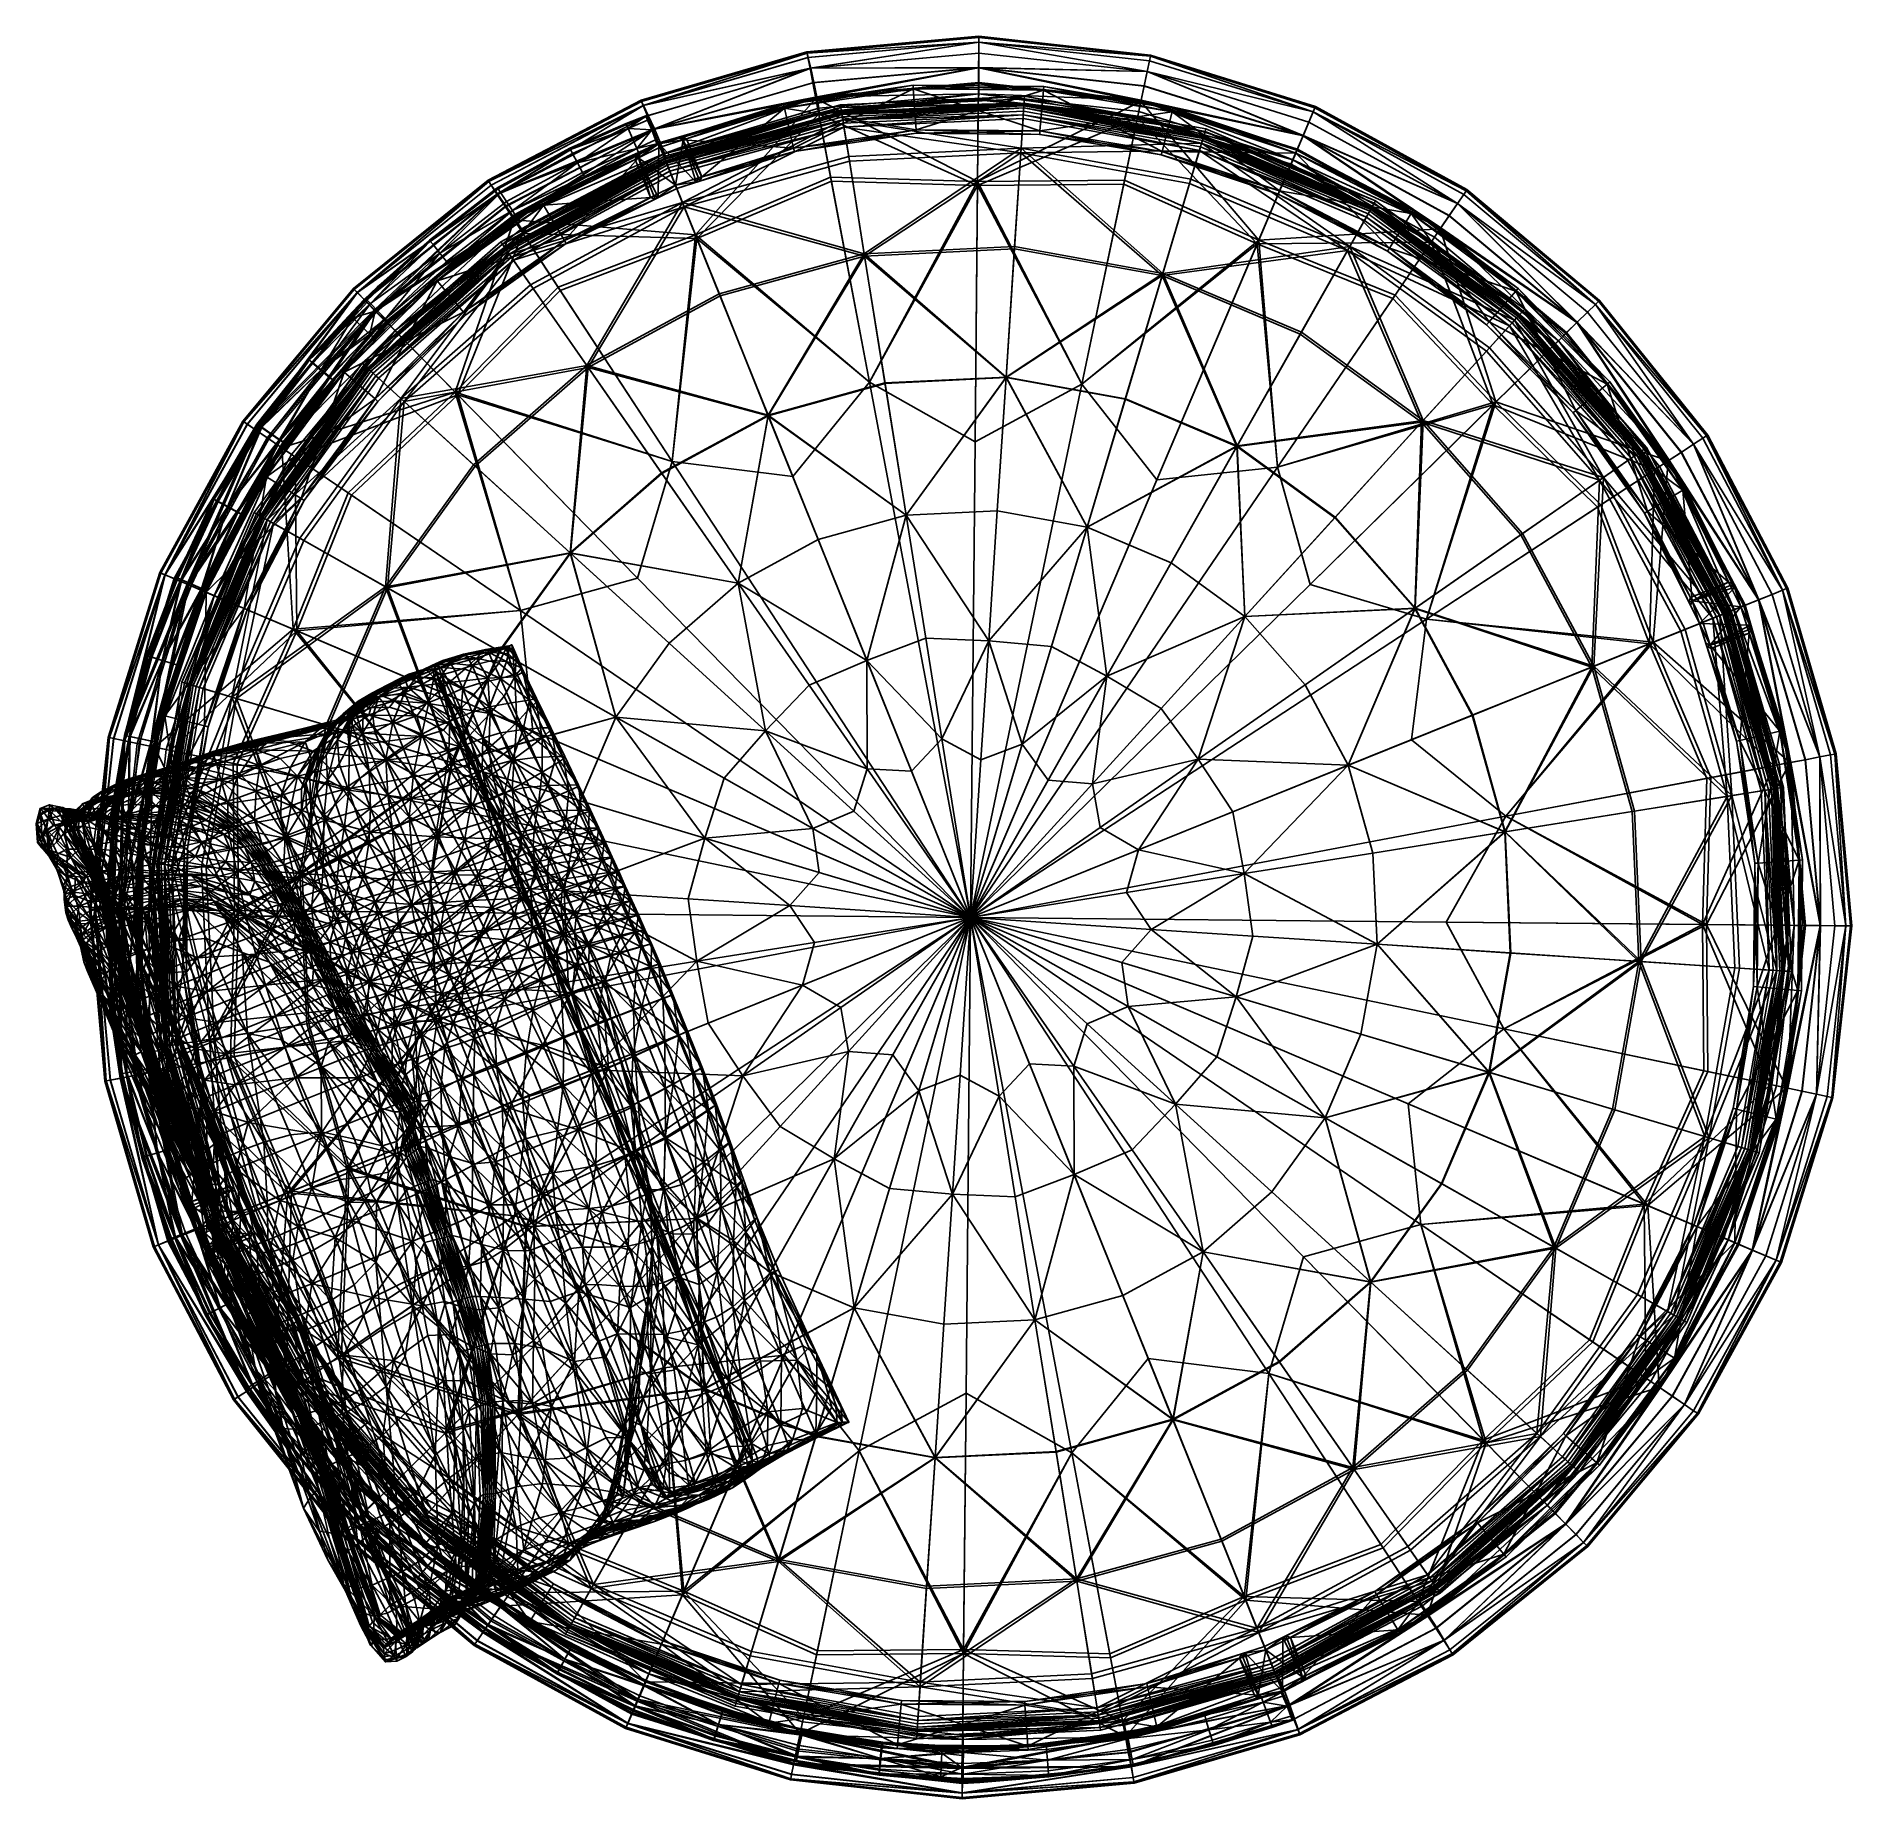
# Model space of a CAD drawing. Header units: inches. Extents: x 15.9 to 72.5, y 283.5 to 338.4.
import ezdxf

# ---------------------------------------------------------------- set-up
doc = ezdxf.new("R2010")
doc.units = ezdxf.units.IN
doc.header["$MEASUREMENT"] = 0
doc.layers.get('0').update_dxf_attribs({"color": 16, "true_color": 0x860606})

msp = doc.modelspace()

# ---------------------------------------------------------------- meshes
at = {"color": 234, "true_color": 0xb11a58}
mesh = msp.add_polyface(dxfattribs=at)
corners = [(45.274, 338.424, 16.209), (39.914, 337.942, 16.209), (39.912, 337.952, 17.56), (45.274, 338.434, 17.56), (34.747, 336.434, 16.209), (34.747, 336.434, 18.911), (39.914, 337.942, 18.911), (34.743, 336.443, 17.56), (45.274, 338.424, 18.911), (34.811, 336.275, 15.717), (39.945, 337.774, 15.717), (40.009, 337.436, 15.709), (34.94, 335.956, 15.709), (45.272, 338.252, 15.717), (45.265, 337.447, 15.709), (40.095, 336.983, 15.709), (45.269, 337.908, 15.709), (35.112, 335.528, 15.709), (45.274, 338.252, 19.403), (39.95, 337.775, 19.403), (40.029, 337.439, 19.41), (45.274, 337.909, 19.41), (34.818, 336.277, 19.403), (35.157, 335.552, 19.41), (40.128, 336.999, 19.41), (34.966, 335.965, 19.41), (45.274, 337.459, 19.41), (40.186, 336.5, 15.709), (45.26, 336.956, 15.709), (45.231, 333.911, 15.709), (40.651, 334.04, 15.709), (36.434, 332.248, 15.709), (35.296, 335.072, 15.709), (40.219, 336.547, 19.41), (35.473, 334.781, 19.404), (40.281, 336.192, 19.403), (35.341, 335.121, 19.411), (45.266, 336.637, 19.403), (45.27, 336.998, 19.41), (40.28, 336.002, 18.721), (45.255, 336.449, 18.721), (45.257, 336.459, 19.201), (35.49, 334.612, 19.201), (35.486, 334.602, 18.721), (40.283, 336.013, 19.201), (36.482, 332.131, 18.249), (40.675, 333.916, 18.249), (45.23, 333.784, 18.249), (39.919, 337.913, 15.739), (45.274, 338.394, 15.739), (34.758, 336.406, 15.739), (39.919, 337.913, 19.381), (34.758, 336.406, 19.381), (45.274, 338.394, 19.381), (40.293, 336.045, 19.381), (35.504, 334.641, 19.381)]
mesh.append_faces([[corners[k] for k in face] for face in [(0, 1, 2, 0), (2, 3, 0, 2), (2, 1, 4, 2), (5, 6, 2, 5), (2, 7, 5, 2), (2, 6, 8, 2), (9, 10, 11, 9), (11, 12, 9, 11), (11, 10, 13, 11), (14, 15, 11, 14), (11, 16, 14, 11), (11, 15, 17, 11), (18, 19, 20, 18), (20, 21, 18, 20), (20, 19, 22, 20), (23, 24, 20, 23), (20, 25, 23, 20), (20, 24, 26, 20), (27, 15, 14, 27), (27, 28, 29, 27), (27, 30, 31, 27), (17, 15, 27, 17), (27, 32, 17, 27), (33, 24, 23, 33), (34, 35, 33, 34), (33, 36, 34, 33), (33, 35, 37, 33), (26, 24, 33, 26), (33, 38, 26, 33), (39, 40, 41, 39), (42, 43, 39, 42), (39, 44, 42, 39), (39, 43, 45, 39), (39, 46, 47, 39), (48, 1, 0, 48), (13, 10, 48, 13), (48, 49, 13, 48), (48, 10, 9, 48), (4, 1, 48, 4), (48, 50, 4, 48), (51, 6, 5, 51), (22, 19, 51, 22), (51, 52, 22, 51), (51, 19, 18, 51), (8, 6, 51, 8), (51, 53, 8, 51), (54, 44, 41, 54), (34, 55, 54, 34), (54, 35, 34, 54), (42, 44, 54, 42), (54, 55, 42, 54)]], dxfattribs={"vtx2": -1, "vtx3": -1, "color": 234})
mesh = msp.add_polyface(dxfattribs=at)
corners = [(45.274, 338.424, 16.209), (45.274, 338.434, 17.56), (50.626, 337.85, 17.56), (45.274, 338.424, 18.911), (50.624, 337.84, 18.911), (39.912, 337.952, 17.56), (45.272, 338.252, 15.717), (50.589, 337.672, 15.717), (50.519, 337.335, 15.709), (45.269, 337.908, 15.709), (45.265, 337.447, 15.709), (40.009, 337.436, 15.709), (45.231, 333.911, 15.709), (49.813, 333.953, 15.709), (48.485, 327.594, 15.709), (45.154, 325.791, 15.709), (41.858, 327.657, 15.709), (45.274, 338.252, 19.403), (45.274, 337.909, 19.41), (50.519, 337.335, 19.41), (45.274, 337.459, 19.41), (50.427, 336.894, 19.41), (40.029, 337.439, 19.41), (45.23, 333.784, 18.249), (45.154, 325.791, 18.091), (48.485, 327.594, 18.091), (49.787, 333.829, 18.249), (40.675, 333.916, 18.249), (41.858, 327.657, 18.091), (45.26, 336.956, 15.709), (50.324, 336.403, 15.709), (50.425, 336.884, 15.709), (40.186, 336.5, 15.709), (40.651, 334.04, 15.709), (45.27, 336.998, 19.41), (50.333, 336.442, 19.41), (45.266, 336.637, 19.403), (50.259, 336.09, 19.403), (40.219, 336.547, 19.41), (45.257, 336.459, 19.201), (45.255, 336.449, 18.721), (50.221, 335.907, 18.721), (50.223, 335.917, 19.201), (40.283, 336.013, 19.201), (40.28, 336.002, 18.721), (45.274, 338.394, 15.739), (50.618, 337.811, 15.739), (50.624, 337.84, 16.209), (45.274, 338.394, 19.381), (50.618, 337.811, 19.381), (50.589, 337.672, 19.403), (39.919, 337.913, 15.739), (39.919, 337.913, 19.381), (45.261, 336.49, 19.381), (50.229, 335.946, 19.381), (40.293, 336.045, 19.381), (40.281, 336.192, 19.403)]
mesh.append_faces([[corners[k] for k in face] for face in [(0, 1, 2, 0), (3, 4, 2, 3), (2, 1, 3, 2), (3, 1, 5, 3), (6, 7, 8, 6), (8, 9, 6, 8), (10, 9, 8, 10), (6, 9, 11, 6), (12, 13, 14, 12), (14, 15, 12, 14), (12, 15, 16, 12), (17, 18, 19, 17), (20, 21, 19, 20), (19, 18, 20, 19), (20, 18, 22, 20), (23, 24, 25, 23), (25, 26, 23, 25), (23, 27, 28, 23), (28, 24, 23, 28), (12, 29, 30, 12), (30, 13, 12, 30), (10, 31, 30, 10), (30, 29, 10, 30), (10, 29, 32, 10), (12, 33, 32, 12), (20, 34, 35, 20), (36, 37, 35, 36), (35, 34, 36, 35), (36, 34, 38, 36), (39, 40, 41, 39), (41, 42, 39, 41), (23, 26, 41, 23), (41, 40, 23, 41), (39, 43, 44, 39), (23, 40, 44, 23), (6, 45, 46, 6), (0, 47, 46, 0), (46, 45, 0, 46), (3, 48, 49, 3), (17, 50, 49, 17), (49, 48, 17, 49), (0, 45, 51, 0), (17, 48, 52, 17), (36, 53, 54, 36), (54, 37, 36, 54), (39, 42, 54, 39), (54, 53, 39, 54), (39, 53, 55, 39), (36, 56, 55, 36), (55, 53, 36, 55)]], dxfattribs={"vtx2": -1, "vtx3": -1, "color": 234})
mesh = msp.add_polyface(dxfattribs=at)
corners = [(55.761, 336.233, 16.209), (50.624, 337.84, 16.209), (50.626, 337.85, 17.56), (55.765, 336.243, 17.56), (45.274, 338.424, 16.209), (55.761, 336.233, 18.911), (50.624, 337.84, 18.911), (55.694, 336.076, 15.717), (55.559, 335.759, 15.709), (50.519, 337.335, 15.709), (50.589, 337.672, 15.717), (55.379, 335.335, 15.709), (50.425, 336.884, 15.709), (45.265, 337.447, 15.709), (53.994, 332.081, 15.709), (58.243, 330.366, 15.709), (54.583, 325, 15.709), (50.815, 324.608, 15.709), (48.485, 327.594, 15.709), (49.813, 333.953, 15.709), (55.694, 336.076, 19.403), (50.589, 337.672, 19.403), (50.519, 337.335, 19.41), (55.559, 335.759, 19.41), (45.274, 338.252, 19.403), (55.383, 335.344, 19.41), (50.427, 336.894, 19.41), (53.945, 331.964, 18.249), (50.815, 324.608, 18.091), (54.583, 325, 18.091), (58.172, 330.262, 18.249), (49.787, 333.829, 18.249), (48.485, 327.594, 18.091), (55.186, 334.883, 15.709), (59.654, 332.434, 15.709), (50.324, 336.403, 15.709), (50.333, 336.442, 19.41), (45.274, 337.459, 19.41), (55.061, 334.588, 19.403), (55.202, 334.92, 19.41), (50.259, 336.09, 19.403), (54.992, 334.426, 19.201), (54.988, 334.416, 18.721), (59.368, 332.016, 18.721), (50.223, 335.917, 19.201), (50.221, 335.907, 18.721), (55.749, 336.206, 15.739), (50.618, 337.811, 15.739), (45.272, 338.252, 15.717), (50.618, 337.811, 19.381), (45.274, 338.424, 18.911), (55.749, 336.206, 19.381), (55.004, 334.453, 19.381), (50.229, 335.946, 19.381)]
mesh.append_faces([[corners[k] for k in face] for face in [(0, 1, 2, 0), (2, 3, 0, 2), (2, 1, 4, 2), (5, 3, 2, 5), (2, 6, 5, 2), (7, 8, 9, 7), (9, 10, 7, 9), (11, 12, 9, 11), (9, 8, 11, 9), (9, 12, 13, 9), (14, 15, 16, 14), (14, 17, 18, 14), (18, 19, 14, 18), (20, 21, 22, 20), (22, 23, 20, 22), (22, 21, 24, 22), (25, 23, 22, 25), (22, 26, 25, 22), (27, 28, 29, 27), (29, 30, 27, 29), (27, 31, 32, 27), (32, 28, 27, 32), (14, 33, 34, 14), (11, 33, 35, 11), (35, 12, 11, 35), (14, 19, 35, 14), (35, 33, 14, 35), (36, 26, 37, 36), (38, 39, 36, 38), (36, 40, 38, 36), (25, 26, 36, 25), (36, 39, 25, 36), (41, 42, 43, 41), (41, 44, 45, 41), (45, 42, 41, 45), (27, 42, 45, 27), (45, 31, 27, 45), (0, 46, 47, 0), (47, 1, 0, 47), (7, 10, 47, 7), (47, 46, 7, 47), (47, 10, 48, 47), (49, 6, 50, 49), (20, 51, 49, 20), (49, 21, 20, 49), (5, 6, 49, 5), (49, 51, 5, 49), (41, 52, 53, 41), (53, 44, 41, 53), (38, 40, 53, 38), (53, 52, 38, 53)]], dxfattribs={"vtx2": -1, "vtx3": -1, "color": 234})
mesh = msp.add_polyface(dxfattribs=at)
corners = [(35.236, 335.081, 41.577), (35.195, 335.206, 41.584), (34.611, 334.941, 41.602), (35.218, 335.218, 40.817), (35.248, 335.077, 40.815), (35.099, 335.534, 40.817), (35.073, 335.518, 41.586), (34.966, 335.842, 40.817), (35.225, 335.221, 30.201), (35.225, 335.221, 25.278), (35.108, 335.54, 25.282), (35.108, 335.54, 30.202), (35.225, 335.221, 19.462), (35.108, 335.54, 19.469), (34.973, 335.847, 19.469), (34.973, 335.847, 30.202), (34.973, 335.847, 25.282), (35.252, 335.076, 25.267), (35.252, 335.076, 30.199), (34.681, 334.786, 30.196), (35.252, 335.076, 19.44), (34.973, 335.847, 35.767), (34.973, 335.847, 38.569), (35.108, 335.54, 38.569), (35.108, 335.54, 35.767), (35.225, 335.221, 38.569), (35.225, 335.221, 35.767), (35.252, 335.076, 38.569), (35.252, 335.076, 35.767), (34.676, 334.792, 40.817), (34.973, 335.847, 33.338), (35.108, 335.54, 33.338), (35.225, 335.221, 33.338), (35.252, 335.076, 33.338), (34.681, 334.786, 35.767), (34.747, 336.434, 16.209), (34.743, 336.443, 17.56), (39.912, 337.952, 17.56), (35.112, 335.528, 15.709), (34.94, 335.956, 15.709), (40.009, 337.436, 15.709), (34.818, 336.277, 19.403), (34.966, 335.965, 19.41), (40.029, 337.439, 19.41), (35.157, 335.552, 19.41), (35.341, 335.121, 19.411), (40.219, 336.547, 19.41), (34.811, 336.275, 15.717), (34.758, 336.406, 15.739), (39.919, 337.913, 15.739), (34.747, 336.434, 18.911), (34.758, 336.406, 19.381), (39.919, 337.913, 19.381)]
mesh.append_faces([[corners[k] for k in face] for face in [(0, 1, 2, 0), (3, 1, 0, 3), (0, 4, 3, 0), (3, 5, 6, 3), (6, 1, 3, 6), (6, 5, 7, 6), (8, 9, 10, 8), (10, 11, 8, 10), (12, 13, 10, 12), (10, 9, 12, 10), (10, 13, 14, 10), (15, 11, 10, 15), (10, 16, 15, 10), (17, 18, 19, 17), (12, 9, 17, 12), (17, 20, 12, 17), (8, 18, 17, 8), (17, 9, 8, 17), (21, 22, 23, 21), (23, 24, 21, 23), (7, 5, 23, 7), (23, 22, 7, 23), (3, 25, 23, 3), (23, 5, 3, 23), (26, 24, 23, 26), (23, 25, 26, 23), (26, 25, 27, 26), (27, 28, 26, 27), (3, 4, 27, 3), (27, 25, 3, 27), (27, 4, 29, 27), (15, 30, 31, 15), (31, 11, 15, 31), (21, 24, 31, 21), (31, 30, 21, 31), (26, 32, 31, 26), (31, 24, 26, 31), (8, 11, 31, 8), (31, 32, 8, 31), (8, 32, 33, 8), (33, 18, 8, 33), (26, 28, 33, 26), (33, 32, 26, 33), (33, 28, 34, 33), (35, 36, 37, 35), (38, 39, 40, 38), (41, 42, 43, 41), (44, 45, 46, 44), (47, 48, 49, 47), (50, 51, 52, 50)]], dxfattribs={"vtx2": -1, "vtx3": -1, "color": 234})
at = {"color": 196, "true_color": 0x390888}
mesh = msp.add_polyface(dxfattribs=at)
corners = [(43.219, 336.906, 0.11), (39.184, 336.306, 0.11), (39.184, 336.306, 1.39), (43.219, 336.906, 1.39), (43.227, 336.796, 1.5), (39.209, 336.199, 1.5), (39.495, 334.952, 1.5), (43.315, 335.52, 1.5), (43.323, 335.41, 1.39), (39.52, 334.844, 1.39), (39.52, 334.844, 0.11), (43.323, 335.41, 0.11), (43.315, 335.52), (39.495, 334.952), (39.209, 336.199), (43.227, 336.796), (36.008, 335.308, 0.11), (36.008, 335.308, 1.39), (36.155, 335.239, 1.5), (36.633, 334.052, 1.5), (36.569, 333.917, 1.39), (36.569, 333.917, 0.11), (36.528, 334.019), (36.05, 335.206), (35.903, 335.275, 1.5), (36.049, 335.206, 16), (35.903, 335.275, 16), (35.292, 335.083, 16), (36.464, 333.884, 16), (36.528, 334.019, 16), (35.853, 333.691, 1.39), (35.853, 333.691, 0.11), (35.811, 333.794), (36.049, 335.206, 1.61), (36.528, 334.019, 1.61), (36.464, 333.884, 1.61), (35.853, 333.691, 16), (35.853, 333.691, 1.61)]
mesh.append_faces([[corners[k] for k in face] for face in [(25, 27, 28, 25)]], dxfattribs={"vtx0": -1, "vtx1": -1, "vtx2": -1, "vtx3": -1, "color": 196})
mesh.append_faces([[corners[k] for k in face] for face in [(17, 16, 24, 17), (29, 25, 28, 29)]], dxfattribs={"vtx1": -1, "vtx3": -1, "color": 196})
mesh.append_faces([[corners[k] for k in face] for face in [(0, 1, 2, 0), (2, 3, 0, 2), (4, 5, 6, 4), (6, 7, 4, 6), (8, 9, 10, 8), (10, 11, 8, 10), (12, 13, 14, 12), (14, 15, 12, 14), (1, 16, 17, 1), (17, 2, 1, 17), (5, 18, 19, 5), (19, 6, 5, 19), (9, 20, 21, 9), (21, 10, 9, 21), (13, 22, 23, 13), (23, 14, 13, 23), (25, 26, 27, 25), (21, 20, 30, 21), (30, 31, 21, 30), (23, 22, 32, 23), (33, 25, 29, 33), (29, 34, 33, 29), (35, 28, 36, 35), (36, 37, 35, 36), (18, 17, 24, 18), (24, 33, 18, 24), (20, 19, 34, 20), (34, 35, 20, 34), (1, 0, 15, 1), (15, 14, 1, 15), (3, 2, 5, 3), (5, 4, 3, 5), (7, 6, 9, 7), (9, 8, 7, 9), (11, 10, 13, 11), (13, 12, 11, 13), (16, 1, 14, 16), (14, 23, 16, 14), (2, 17, 18, 2), (18, 5, 2, 18), (33, 34, 19, 33), (19, 18, 33, 19), (6, 19, 20, 6), (20, 9, 6, 20), (10, 21, 22, 10), (22, 13, 10, 22), (35, 37, 30, 35), (30, 20, 35, 30), (32, 22, 21, 32), (21, 31, 32, 21), (24, 26, 25, 24), (25, 33, 24, 25), (34, 29, 28, 34), (28, 35, 34, 28)]], dxfattribs={"vtx2": -1, "vtx3": -1, "color": 196})
mesh = msp.add_polyface(dxfattribs=at)
corners = [(54.646, 333.614, 1.5), (58.07, 331.828, 1.5), (58.749, 332.913, 1.5), (58.012, 331.735, 1.39), (54.603, 333.513, 1.39), (54.603, 333.513, 0.11), (58.012, 331.735, 0.11), (58.07, 331.828), (54.646, 333.614), (55.147, 334.791), (55.19, 334.893, 0.11), (51.322, 336.191, 0.11), (51.322, 336.191, 1.39), (55.19, 334.893, 1.39), (55.147, 334.791, 1.5), (51.296, 336.083, 1.5), (50.985, 334.842, 1.5), (50.958, 334.735, 1.39), (50.958, 334.735, 0.11), (50.985, 334.842), (51.296, 336.083), (47.299, 336.867, 0.11), (47.299, 336.867, 1.39), (47.289, 336.757, 1.5), (47.177, 335.483, 1.5), (47.167, 335.373, 1.39), (47.167, 335.373, 0.11), (47.177, 335.483), (47.289, 336.757), (43.219, 336.906, 0.11), (43.219, 336.906, 1.39), (43.227, 336.796, 1.5), (43.315, 335.52, 1.5), (43.323, 335.41, 1.39), (43.323, 335.41, 0.11), (43.315, 335.52), (43.227, 336.796)]
mesh.append_faces([[corners[k] for k in face] for face in [(0, 1, 2, 0), (3, 4, 5, 3), (5, 6, 3, 5), (7, 8, 9, 7), (10, 11, 12, 10), (12, 13, 10, 12), (14, 15, 16, 14), (16, 0, 14, 16), (4, 17, 18, 4), (18, 5, 4, 18), (8, 19, 20, 8), (20, 9, 8, 20), (11, 21, 22, 11), (22, 12, 11, 22), (15, 23, 24, 15), (24, 16, 15, 24), (17, 25, 26, 17), (26, 18, 17, 26), (19, 27, 28, 19), (28, 20, 19, 28), (21, 29, 30, 21), (30, 22, 21, 30), (23, 31, 32, 23), (32, 24, 23, 32), (25, 33, 34, 25), (34, 26, 25, 34), (27, 35, 36, 27), (36, 28, 27, 36), (1, 0, 4, 1), (4, 3, 1, 4), (6, 5, 8, 6), (8, 7, 6, 8), (11, 10, 9, 11), (9, 20, 11, 9), (13, 12, 15, 13), (15, 14, 13, 15), (0, 16, 17, 0), (17, 4, 0, 17), (5, 18, 19, 5), (19, 8, 5, 19), (21, 11, 20, 21), (20, 28, 21, 20), (12, 22, 23, 12), (23, 15, 12, 23), (16, 24, 25, 16), (25, 17, 16, 25), (18, 26, 27, 18), (27, 19, 18, 27), (29, 21, 28, 29), (28, 36, 29, 28), (22, 30, 31, 22), (31, 23, 22, 31), (24, 32, 33, 24), (33, 25, 24, 33), (26, 34, 35, 26), (35, 27, 26, 35)]], dxfattribs={"vtx2": -1, "vtx3": -1, "color": 196})
at = {"color": 234, "true_color": 0xb11a58}
mesh = msp.add_polyface(dxfattribs=at)
corners = [(34.344, 335.556, 41.602), (34.289, 335.681, 41.584), (32.541, 334.909, 41.586), (32.605, 334.786, 41.609), (34.281, 335.706, 40.817), (32.528, 334.937, 40.817), (30.247, 333.684, 40.78), (34.28, 335.715, 30.202), (34.279, 335.715, 25.282), (32.525, 334.948, 25.282), (32.528, 334.949, 30.202), (34.278, 335.714, 19.469), (32.522, 334.946, 19.469), (30.266, 333.715, 19.469), (34.676, 334.792, 40.817), (32.996, 334.04, 40.817), (33.004, 334.033, 38.569), (34.681, 334.786, 38.569), (34.681, 334.786, 35.767), (33.006, 334.034, 35.767), (33.007, 334.035, 33.338), (34.682, 334.786, 33.338), (34.611, 334.941, 41.602), (34.478, 335.249, 41.609), (32.76, 334.487, 41.616), (32.916, 334.19, 41.609), (34.663, 334.814, 41.584), (32.981, 334.066, 41.586), (34.279, 335.715, 38.569), (32.525, 334.948, 38.569), (34.28, 335.715, 35.767), (32.528, 334.949, 35.767), (30.251, 333.699, 35.73), (34.28, 335.715, 33.338), (32.529, 334.95, 33.338), (30.251, 333.699, 30.275), (34.811, 336.275, 15.717), (34.94, 335.956, 15.709), (30.261, 333.506, 15.709), (35.112, 335.528, 15.709), (30.514, 333.121, 15.709), (34.818, 336.277, 19.403), (30.074, 333.799, 19.403), (30.267, 333.525, 19.41), (34.966, 335.965, 19.41), (35.157, 335.552, 19.41), (35.296, 335.072, 15.709), (30.783, 332.71, 15.709), (34.747, 336.434, 16.209), (34.758, 336.406, 15.739), (29.996, 333.912, 15.739), (29.979, 333.938, 16.209), (30.073, 333.794, 15.717), (34.758, 336.406, 19.381), (29.996, 333.912, 19.381), (34.747, 336.434, 18.911), (29.979, 333.938, 18.911), (34.743, 336.443, 17.56), (29.974, 333.946, 17.56)]
mesh.append_faces([[corners[k] for k in face] for face in [(0, 1, 2, 0), (2, 3, 0, 2), (4, 5, 2, 4), (2, 1, 4, 2), (2, 5, 6, 2), (7, 8, 9, 7), (9, 10, 7, 9), (11, 12, 9, 11), (9, 8, 11, 9), (9, 12, 13, 9), (14, 15, 16, 14), (16, 17, 14, 16), (18, 19, 20, 18), (20, 21, 18, 20), (22, 23, 24, 22), (24, 25, 22, 24), (0, 3, 24, 0), (24, 23, 0, 24), (14, 26, 27, 14), (22, 25, 27, 22), (27, 26, 22, 27), (4, 28, 29, 4), (29, 5, 4, 29), (30, 31, 29, 30), (29, 28, 30, 29), (29, 31, 32, 29), (30, 33, 34, 30), (34, 31, 30, 34), (7, 10, 34, 7), (34, 33, 7, 34), (34, 10, 35, 34), (36, 37, 38, 36), (39, 40, 38, 39), (38, 37, 39, 38), (41, 42, 43, 41), (43, 44, 41, 43), (45, 44, 43, 45), (39, 46, 47, 39), (48, 49, 50, 48), (50, 51, 48, 50), (36, 52, 50, 36), (50, 49, 36, 50), (41, 53, 54, 41), (54, 42, 41, 54), (55, 56, 54, 55), (54, 53, 55, 54), (55, 57, 58, 55), (58, 56, 55, 58), (48, 51, 58, 48), (58, 57, 48, 58)]], dxfattribs={"vtx2": -1, "vtx3": -1, "color": 234})
mesh = msp.add_polyface(dxfattribs=at)
corners = [(30.364, 333.564, 41.609), (32.605, 334.786, 41.609), (32.541, 334.909, 41.586), (30.288, 333.68, 41.586), (30.251, 333.699, 30.275), (32.528, 334.949, 30.202), (32.525, 334.948, 25.282), (30.169, 333.627, 25.572), (33.004, 334.033, 38.569), (33.006, 334.034, 35.767), (34.681, 334.786, 35.767), (30.803, 332.837, 40.78), (30.739, 332.765, 38.42), (32.996, 334.04, 40.817), (30.819, 332.835, 35.73), (33.007, 334.035, 33.338), (33.006, 334.034, 30.195), (34.681, 334.786, 30.196), (30.845, 332.858, 33.338), (30.819, 332.835, 30.268), (30.733, 333, 41.609), (32.916, 334.19, 41.609), (32.76, 334.487, 41.616), (30.548, 333.282, 41.616), (32.981, 334.066, 41.586), (30.809, 332.883, 41.586), (34.676, 334.792, 40.817), (30.832, 332.849, 19.41), (33, 334.031, 19.41), (33.004, 334.033, 25.252), (30.739, 332.765, 25.543), (34.68, 334.785, 19.418), (34.681, 334.786, 25.256), (30.247, 333.684, 40.78), (32.528, 334.937, 40.817), (32.525, 334.948, 38.569), (30.169, 333.627, 38.42), (30.251, 333.699, 35.73), (32.528, 334.949, 35.767), (32.529, 334.95, 33.338), (30.279, 333.723, 33.338), (30.261, 333.506, 15.709), (30.073, 333.794, 15.717), (34.811, 336.275, 15.717), (30.267, 333.525, 19.41), (30.525, 333.154, 19.411), (35.157, 335.552, 19.41), (30.783, 332.71, 15.709), (30.514, 333.121, 15.709), (35.112, 335.528, 15.709), (36.434, 332.248, 15.709), (32.154, 330.615, 15.709), (35.296, 335.072, 15.709), (40.186, 336.5, 15.709), (35.49, 334.612, 19.201), (31.063, 332.291, 19.203), (31.06, 332.285, 18.722), (35.486, 334.602, 18.721), (36.482, 332.131, 18.249), (40.675, 333.916, 18.249), (40.28, 336.002, 18.721), (35.504, 334.641, 19.381), (31.073, 332.308, 19.383), (35.473, 334.781, 19.404), (31.011, 332.43, 19.406), (35.341, 335.121, 19.411), (30.801, 332.751, 19.412)]
mesh.append_faces([[corners[k] for k in face] for face in [(0, 1, 2, 0), (2, 3, 0, 2), (4, 5, 6, 4), (6, 7, 4, 6), (8, 9, 10, 8), (11, 12, 8, 11), (8, 13, 11, 8), (14, 9, 8, 14), (8, 12, 14, 8), (15, 16, 17, 15), (14, 18, 15, 14), (15, 9, 14, 15), (19, 16, 15, 19), (15, 18, 19, 15), (20, 21, 22, 20), (22, 23, 20, 22), (22, 1, 0, 22), (11, 13, 24, 11), (24, 25, 11, 24), (24, 13, 26, 24), (20, 25, 24, 20), (24, 21, 20, 24), (27, 28, 29, 27), (29, 30, 27, 29), (29, 28, 31, 29), (17, 16, 29, 17), (29, 32, 17, 29), (19, 30, 29, 19), (29, 16, 19, 29), (33, 34, 35, 33), (35, 36, 33, 35), (37, 38, 39, 37), (39, 40, 37, 39), (41, 42, 43, 41), (44, 45, 46, 44), (47, 48, 49, 47), (50, 51, 47, 50), (47, 52, 50, 47), (50, 52, 53, 50), (54, 55, 56, 54), (56, 57, 54, 56), (58, 57, 56, 58), (58, 59, 60, 58), (54, 61, 62, 54), (62, 55, 54, 62), (63, 64, 62, 63), (62, 61, 63, 62), (63, 65, 66, 63), (66, 64, 63, 66), (46, 45, 66, 46), (66, 65, 46, 66)]], dxfattribs={"vtx2": -1, "vtx3": -1, "color": 234})
mesh = msp.add_polyface(dxfattribs=at)
corners = [(46.678, 336.304, 19.835), (40.999, 336.032, 19.835), (40.971, 336.211, 20.778), (46.69, 336.485, 20.778), (35.52, 334.518, 19.835), (35.452, 334.686, 20.778), (35.42, 334.765, 21.984), (40.957, 336.295, 21.984), (46.695, 336.571, 21.984), (41.031, 335.834, 19.42), (46.588, 334.943, 19.333), (41.215, 334.685, 19.333), (46.664, 336.104, 19.42), (36.03, 333.252, 19.333), (35.595, 334.332, 19.42), (35.559, 334.421, 24.575), (35.595, 334.332, 24.66), (41.031, 335.834, 24.66), (41.016, 335.928, 24.575), (35.637, 334.227, 24.734), (41.049, 335.722, 24.734), (46.657, 335.991, 24.734), (46.671, 336.2, 24.575), (46.664, 336.104, 24.66), (35.504, 334.555, 24.117), (35.534, 334.481, 24.486), (41.006, 335.992, 24.486), (40.993, 336.071, 24.117), (46.68, 336.345, 24.117), (46.675, 336.265, 24.486), (35.681, 334.118, 24.787), (41.067, 335.606, 24.787), (36.084, 333.118, 24.885), (41.238, 334.542, 24.885), (46.579, 334.798, 24.885), (46.649, 335.874, 24.787), (35.452, 334.686, 23.19), (40.971, 336.211, 23.19), (46.69, 336.485, 23.19)]
mesh.append_faces([[corners[k] for k in face] for face in [(0, 1, 2, 0), (2, 3, 0, 2), (4, 5, 2, 4), (2, 1, 4, 2), (6, 7, 2, 6), (2, 5, 6, 2), (2, 7, 8, 2), (9, 1, 0, 9), (10, 11, 9, 10), (9, 12, 10, 9), (13, 14, 9, 13), (9, 11, 13, 9), (4, 1, 9, 4), (9, 14, 4, 9), (15, 16, 17, 15), (17, 18, 15, 17), (19, 20, 17, 19), (17, 16, 19, 17), (17, 20, 21, 17), (22, 18, 17, 22), (17, 23, 22, 17), (24, 25, 26, 24), (26, 27, 24, 26), (15, 18, 26, 15), (26, 25, 15, 26), (26, 18, 22, 26), (28, 27, 26, 28), (26, 29, 28, 26), (19, 30, 31, 19), (31, 20, 19, 31), (31, 30, 32, 31), (31, 33, 34, 31), (21, 20, 31, 21), (31, 35, 21, 31), (6, 36, 37, 6), (37, 7, 6, 37), (24, 27, 37, 24), (37, 36, 24, 37), (37, 27, 28, 37), (8, 7, 37, 8), (37, 38, 8, 37)]], dxfattribs={"vtx2": -1, "vtx3": -1, "color": 234})
mesh = msp.add_polyface(dxfattribs=at)
corners = [(57.506, 333.073, 19.835), (52.272, 335.291, 19.835), (52.323, 335.464, 20.778), (57.595, 333.231, 20.778), (46.678, 336.304, 19.835), (46.69, 336.485, 20.778), (46.695, 336.571, 21.984), (52.348, 335.547, 21.984), (57.637, 333.305, 21.984), (40.971, 336.211, 20.778), (52.214, 335.099, 19.42), (46.588, 334.943, 19.333), (46.664, 336.104, 19.42), (51.881, 333.984, 19.333), (46.671, 336.2, 24.575), (46.664, 336.104, 24.66), (52.214, 335.099, 24.66), (52.242, 335.19, 24.575), (46.657, 335.991, 24.734), (52.182, 334.99, 24.734), (57.351, 332.799, 24.734), (41.031, 335.834, 19.42), (41.031, 335.834, 24.66), (46.68, 336.345, 24.117), (46.675, 336.265, 24.486), (52.26, 335.253, 24.486), (52.283, 335.329, 24.117), (57.454, 332.981, 24.575), (57.526, 333.108, 24.117), (41.006, 335.992, 24.486), (46.649, 335.874, 24.787), (52.148, 334.877, 24.787), (46.579, 334.798, 24.885), (51.84, 333.845, 24.885), (41.067, 335.606, 24.787), (46.69, 336.485, 23.19), (52.323, 335.464, 23.19), (57.595, 333.231, 23.19), (40.971, 336.211, 23.19)]
mesh.append_faces([[corners[k] for k in face] for face in [(0, 1, 2, 0), (2, 3, 0, 2), (4, 5, 2, 4), (2, 1, 4, 2), (6, 7, 2, 6), (2, 5, 6, 2), (2, 7, 8, 2), (6, 5, 9, 6), (10, 1, 0, 10), (11, 12, 10, 11), (10, 13, 11, 10), (4, 1, 10, 4), (10, 12, 4, 10), (14, 15, 16, 14), (16, 17, 14, 16), (18, 19, 16, 18), (16, 15, 18, 16), (16, 19, 20, 16), (4, 12, 21, 4), (18, 15, 22, 18), (23, 24, 25, 23), (25, 26, 23, 25), (14, 17, 25, 14), (25, 24, 14, 25), (25, 17, 27, 25), (28, 26, 25, 28), (14, 24, 29, 14), (18, 30, 31, 18), (31, 19, 18, 31), (32, 33, 31, 32), (31, 30, 32, 31), (32, 30, 34, 32), (6, 35, 36, 6), (36, 7, 6, 36), (23, 26, 36, 23), (36, 35, 23, 36), (36, 26, 28, 36), (8, 7, 36, 8), (36, 37, 8, 36), (23, 35, 38, 23)]], dxfattribs={"vtx2": -1, "vtx3": -1, "color": 234})
mesh = msp.add_polyface(dxfattribs=at)
corners = [(55.761, 336.233, 16.209), (55.765, 336.243, 17.56), (60.486, 333.655, 17.56), (60.481, 333.647, 16.209), (55.761, 336.233, 18.911), (60.481, 333.647, 18.911), (55.694, 336.076, 15.717), (60.384, 333.505, 15.717), (60.19, 333.221, 15.709), (55.559, 335.759, 15.709), (64.489, 330.077, 15.717), (55.379, 335.335, 15.709), (59.931, 332.84, 15.709), (54.583, 325, 15.709), (58.243, 330.366, 15.709), (61.39, 327.036, 15.709), (55.694, 336.076, 19.403), (55.559, 335.759, 19.41), (60.19, 333.221, 19.41), (60.384, 333.505, 19.403), (55.383, 335.344, 19.41), (59.936, 332.849, 19.41), (63.922, 329.52, 19.41), (61.3, 326.948, 18.249), (58.172, 330.262, 18.249), (54.583, 325, 18.091), (59.654, 332.434, 15.709), (63.915, 329.513, 15.709), (63.564, 329.169, 15.709), (53.994, 332.081, 15.709), (55.186, 334.883, 15.709), (55.202, 334.92, 19.41), (59.676, 332.467, 19.41), (55.061, 334.588, 19.403), (59.473, 332.17, 19.403), (63.335, 328.945, 19.403), (63.209, 328.821, 19.201), (59.374, 332.024, 19.201), (59.368, 332.016, 18.721), (63.202, 328.814, 18.721), (54.992, 334.426, 19.201), (53.945, 331.964, 18.249), (54.988, 334.416, 18.721), (55.749, 336.206, 15.739), (60.464, 333.622, 15.739), (55.749, 336.206, 19.381), (60.464, 333.622, 19.381), (64.489, 330.077, 19.403), (59.391, 332.049, 19.381), (63.231, 328.842, 19.381), (55.004, 334.453, 19.381)]
mesh.append_faces([[corners[k] for k in face] for face in [(0, 1, 2, 0), (2, 3, 0, 2), (4, 5, 2, 4), (2, 1, 4, 2), (6, 7, 8, 6), (8, 9, 6, 8), (8, 7, 10, 8), (11, 9, 8, 11), (8, 12, 11, 8), (13, 14, 15, 13), (16, 17, 18, 16), (18, 19, 16, 18), (20, 21, 18, 20), (18, 17, 20, 18), (18, 21, 22, 18), (23, 24, 25, 23), (26, 12, 27, 26), (15, 14, 26, 15), (26, 28, 15, 26), (26, 14, 29, 26), (11, 12, 26, 11), (26, 30, 11, 26), (20, 31, 32, 20), (32, 21, 20, 32), (33, 34, 32, 33), (32, 31, 33, 32), (32, 34, 35, 32), (36, 37, 38, 36), (38, 39, 36, 38), (38, 37, 40, 38), (41, 24, 38, 41), (38, 42, 41, 38), (23, 39, 38, 23), (38, 24, 23, 38), (6, 43, 44, 6), (44, 7, 6, 44), (0, 3, 44, 0), (44, 43, 0, 44), (4, 45, 46, 4), (46, 5, 4, 46), (16, 19, 46, 16), (46, 45, 16, 46), (46, 19, 47, 46), (48, 37, 36, 48), (35, 34, 48, 35), (48, 49, 35, 48), (33, 50, 48, 33), (48, 34, 33, 48), (40, 37, 48, 40), (48, 50, 40, 48)]], dxfattribs={"vtx2": -1, "vtx3": -1, "color": 234})
mesh = msp.add_polyface(dxfattribs=at)
corners = [(35.42, 334.765, 21.984), (35.452, 334.686, 20.778), (30.418, 331.957, 20.778), (36.03, 333.252, 19.333), (37.177, 330.405, 19.371), (33.052, 328.169, 19.371), (31.3, 330.689, 19.333), (38.701, 326.625, 19.496), (35.378, 324.824, 19.496), (32.533, 322.336, 19.496), (41.215, 334.685, 19.333), (41.7, 331.655, 19.371), (46.588, 334.943, 19.333), (46.12, 327.813, 19.496), (42.344, 327.632, 19.496), (46.387, 331.88, 19.371), (43.005, 323.504, 19.667), (36.084, 333.118, 24.885), (31.383, 330.569, 24.885), (33.092, 328.111, 25.095), (37.203, 330.34, 25.095), (32.546, 322.324, 25.342), (35.388, 324.809, 25.342), (38.708, 326.609, 25.342), (46.579, 334.798, 24.885), (41.238, 334.542, 24.885), (41.711, 331.585, 25.095), (46.382, 331.81, 25.095), (42.347, 327.614, 25.342), (46.118, 327.795, 25.342), (37.764, 321.392, 25.554), (43.005, 323.504, 25.554), (45.845, 323.641, 25.554), (40.264, 322.747, 25.554), (35.52, 334.518, 19.835), (35.595, 334.332, 19.42), (30.636, 331.644, 19.42), (35.637, 334.227, 24.734), (35.595, 334.332, 24.66), (30.636, 331.644, 24.66), (35.559, 334.421, 24.575), (35.534, 334.481, 24.486), (30.545, 331.776, 24.486), (35.681, 334.118, 24.787), (30.768, 331.454, 24.787), (41.067, 335.606, 24.787), (35.504, 334.555, 24.117), (35.452, 334.686, 23.19), (30.418, 331.957, 23.19)]
mesh.append_faces([[corners[k] for k in face] for face in [(0, 1, 2, 0), (3, 4, 5, 3), (5, 6, 3, 5), (7, 8, 5, 7), (5, 4, 7, 5), (5, 8, 9, 5), (3, 10, 11, 3), (11, 4, 3, 11), (11, 10, 12, 11), (13, 14, 11, 13), (11, 15, 13, 11), (7, 4, 11, 7), (11, 14, 7, 11), (7, 14, 16, 7), (16, 14, 13, 16), (17, 18, 19, 17), (19, 20, 17, 19), (21, 22, 19, 21), (23, 20, 19, 23), (19, 22, 23, 19), (24, 25, 26, 24), (26, 27, 24, 26), (17, 20, 26, 17), (26, 25, 17, 26), (23, 28, 26, 23), (26, 20, 23, 26), (26, 28, 29, 26), (23, 22, 30, 23), (29, 28, 31, 29), (31, 32, 29, 31), (23, 33, 31, 23), (31, 28, 23, 31), (34, 35, 36, 34), (3, 6, 36, 3), (36, 35, 3, 36), (37, 38, 39, 37), (40, 41, 42, 40), (17, 43, 44, 17), (17, 25, 45, 17), (46, 47, 48, 46)]], dxfattribs={"vtx2": -1, "vtx3": -1, "color": 234})
mesh = msp.add_polyface(dxfattribs=at)
corners = [(34.344, 335.556, 41.602), (34.946, 335.825, 41.584), (34.889, 335.94, 41.577), (34.289, 335.681, 41.584), (34.966, 335.842, 40.817), (34.894, 335.955, 40.815), (34.281, 335.706, 40.817), (34.611, 334.941, 41.602), (34.663, 334.814, 41.584), (35.236, 335.081, 41.577), (34.676, 334.792, 40.817), (35.248, 335.077, 40.815), (35.195, 335.206, 41.584), (35.073, 335.518, 41.586), (34.478, 335.249, 41.609), (34.973, 335.847, 19.469), (34.973, 335.847, 25.282), (35.108, 335.54, 25.282), (34.973, 335.847, 30.202), (34.896, 335.96, 25.282), (34.896, 335.96, 30.202), (34.896, 335.96, 19.469), (34.278, 335.714, 19.469), (34.279, 335.715, 25.282), (34.28, 335.715, 30.202), (34.681, 334.786, 30.196), (34.681, 334.786, 25.256), (35.252, 335.076, 25.267), (34.68, 334.785, 19.418), (35.252, 335.076, 19.44), (34.681, 334.786, 35.767), (34.681, 334.786, 38.569), (33.004, 334.033, 38.569), (34.28, 335.715, 35.767), (34.279, 335.715, 38.569), (34.896, 335.96, 38.569), (34.896, 335.96, 35.767), (34.973, 335.847, 38.569), (34.973, 335.847, 35.767), (35.252, 335.076, 38.569), (35.252, 335.076, 35.767), (34.682, 334.786, 33.338), (33.007, 334.035, 33.338), (34.28, 335.715, 33.338), (34.896, 335.96, 33.338), (34.973, 335.847, 33.338), (35.252, 335.076, 33.338), (35.252, 335.076, 30.199), (33.004, 334.033, 25.252)]
mesh.append_faces([[corners[k] for k in face] for face in [(0, 1, 2, 0), (2, 3, 0, 2), (4, 5, 2, 4), (2, 1, 4, 2), (6, 3, 2, 6), (2, 5, 6, 2), (7, 8, 9, 7), (10, 11, 9, 10), (9, 8, 10, 9), (7, 12, 13, 7), (13, 14, 7, 13), (4, 1, 13, 4), (0, 14, 13, 0), (13, 1, 0, 13), (15, 16, 17, 15), (18, 16, 19, 18), (19, 20, 18, 19), (15, 21, 19, 15), (19, 16, 15, 19), (22, 23, 19, 22), (19, 21, 22, 19), (24, 20, 19, 24), (19, 23, 24, 19), (25, 26, 27, 25), (28, 29, 27, 28), (27, 26, 28, 27), (30, 31, 32, 30), (33, 34, 35, 33), (35, 36, 33, 35), (6, 5, 35, 6), (35, 34, 6, 35), (4, 37, 35, 4), (35, 5, 4, 35), (38, 36, 35, 38), (35, 37, 38, 35), (10, 31, 39, 10), (30, 40, 39, 30), (39, 31, 30, 39), (25, 41, 42, 25), (24, 43, 44, 24), (44, 20, 24, 44), (33, 36, 44, 33), (44, 43, 33, 44), (38, 45, 44, 38), (44, 36, 38, 44), (18, 20, 44, 18), (44, 45, 18, 44), (30, 41, 46, 30), (25, 47, 46, 25), (46, 41, 25, 46), (28, 26, 48, 28)]], dxfattribs={"vtx2": -1, "vtx3": -1, "color": 234})
at = {"color": 196, "true_color": 0x390888}
mesh = msp.add_polyface(dxfattribs=at)
corners = [(35.292, 335.083, 0.11), (35.292, 335.083, 1.5), (35.903, 335.275, 1.5), (36.008, 335.308, 0.11), (35.292, 335.083, 16), (35.853, 333.691, 16), (36.464, 333.884, 16), (35.811, 333.794), (35.333, 334.98), (36.05, 335.206), (35.903, 335.275, 16), (31.639, 333.265, 1.39), (31.639, 333.265, 0.11), (28.316, 330.899, 0.11), (34.619, 334.748, 1.39), (34.619, 334.748, 0.11), (31.696, 333.17, 1.5), (32.354, 332.073, 1.5), (35.04, 333.41, 1.5), (34.562, 334.596, 1.5), (35.18, 333.357, 0.11), (35.18, 333.357, 1.39), (32.411, 331.979, 1.39), (32.354, 332.073), (31.696, 333.17), (34.661, 334.646), (35.139, 333.459), (34.718, 334.797, 1.5), (35.279, 333.406, 16), (34.718, 334.797, 16), (34.66, 334.646, 16), (35.139, 333.459, 16), (35.853, 333.691, 0.11), (35.853, 333.691, 1.39), (34.66, 334.646, 1.61), (35.139, 333.459, 1.61), (35.279, 333.406, 1.61), (35.853, 333.691, 1.61), (28.387, 330.814), (32.411, 331.979, 0.11)]
mesh.append_faces([[corners[k] for k in face] for face in [(28, 4, 30, 28)]], dxfattribs={"vtx0": -1, "vtx1": -1, "vtx2": -1, "vtx3": -1, "color": 196})
mesh.append_faces([[corners[k] for k in face] for face in [(27, 0, 15, 27)]], dxfattribs={"vtx0": -1, "vtx2": -1, "vtx3": -1, "color": 196})
mesh.append_faces([[corners[k] for k in face] for face in [(3, 0, 2, 3)]], dxfattribs={"vtx1": -1, "vtx2": -1, "vtx3": -1, "color": 196})
mesh.append_faces([[corners[k] for k in face] for face in [(14, 27, 15, 14), (31, 28, 30, 31)]], dxfattribs={"vtx1": -1, "vtx3": -1, "color": 196})
mesh.append_faces([[corners[k] for k in face] for face in [(0, 1, 2, 0), (4, 5, 6, 4), (7, 8, 9, 7), (1, 4, 10, 1), (10, 2, 1, 10), (0, 3, 9, 0), (9, 8, 0, 9), (11, 12, 13, 11), (12, 11, 14, 12), (14, 15, 12, 14), (16, 17, 18, 16), (18, 19, 16, 18), (20, 21, 22, 20), (23, 24, 25, 23), (25, 26, 23, 25), (27, 1, 0, 27), (28, 5, 4, 28), (4, 29, 30, 4), (20, 32, 33, 20), (33, 21, 20, 33), (25, 8, 7, 25), (7, 26, 25, 7), (34, 35, 31, 34), (31, 30, 34, 31), (36, 37, 5, 36), (5, 28, 36, 5), (1, 27, 29, 1), (29, 4, 1, 29), (19, 34, 27, 19), (27, 14, 19, 27), (21, 36, 35, 21), (35, 18, 21, 35), (12, 24, 38, 12), (15, 25, 24, 15), (24, 12, 15, 24), (11, 16, 19, 11), (19, 14, 11, 19), (34, 19, 18, 34), (18, 35, 34, 18), (21, 18, 17, 21), (26, 20, 39, 26), (0, 8, 25, 0), (25, 15, 0, 25), (36, 21, 33, 36), (33, 37, 36, 33), (7, 32, 20, 7), (20, 26, 7, 20), (27, 34, 30, 27), (30, 29, 27, 30), (35, 36, 28, 35), (28, 31, 35, 28)]], dxfattribs={"vtx2": -1, "vtx3": -1, "color": 196})
at = {"color": 234, "true_color": 0xb11a58}
mesh = msp.add_polyface(dxfattribs=at)
corners = [(53.319, 325.664, 19.496), (55.324, 329.212, 19.371), (59.121, 326.455, 19.371), (46.588, 334.943, 19.333), (51.881, 333.984, 19.333), (51.004, 331.043, 19.371), (46.387, 331.88, 19.371), (56.835, 331.885, 19.333), (49.839, 327.139, 19.496), (46.12, 327.813, 19.496), (41.7, 331.655, 19.371), (56.377, 323.443, 19.496), (53.562, 320.354, 19.667), (48.643, 323.134, 19.667), (45.845, 323.641, 19.667), (51.262, 322.024, 19.667), (43.005, 323.504, 19.667), (53.31, 325.649, 25.342), (56.365, 323.43, 25.342), (59.074, 326.404, 25.095), (56.763, 331.759, 24.885), (51.84, 333.845, 24.885), (50.984, 330.976, 25.095), (55.29, 329.151, 25.095), (46.579, 334.798, 24.885), (46.382, 331.81, 25.095), (46.118, 327.795, 25.342), (49.834, 327.122, 25.342), (41.711, 331.585, 25.095), (51.262, 322.024, 25.554), (53.562, 320.354, 25.554), (48.643, 323.134, 25.554), (45.845, 323.641, 25.554), (52.214, 335.099, 19.42), (57.407, 332.898, 19.42), (57.454, 332.981, 24.575), (52.242, 335.19, 24.575), (52.214, 335.099, 24.66), (57.407, 332.898, 24.66), (52.26, 335.253, 24.486), (57.486, 333.038, 24.486), (57.526, 333.108, 24.117), (57.294, 332.697, 24.787), (52.148, 334.877, 24.787), (57.351, 332.799, 24.734), (52.182, 334.99, 24.734)]
mesh.append_faces([[corners[k] for k in face] for face in [(0, 1, 2, 0), (3, 4, 5, 3), (5, 6, 3, 5), (7, 1, 5, 7), (5, 4, 7, 5), (0, 8, 5, 0), (5, 1, 0, 5), (9, 6, 5, 9), (5, 8, 9, 5), (3, 6, 10, 3), (0, 11, 12, 0), (9, 8, 13, 9), (13, 14, 9, 13), (0, 15, 13, 0), (13, 8, 0, 13), (9, 14, 16, 9), (17, 18, 19, 17), (20, 21, 22, 20), (22, 23, 20, 22), (24, 25, 22, 24), (22, 21, 24, 22), (26, 27, 22, 26), (22, 25, 26, 22), (17, 23, 22, 17), (22, 27, 17, 22), (26, 25, 28, 26), (17, 29, 30, 17), (17, 27, 31, 17), (31, 29, 17, 31), (26, 32, 31, 26), (31, 27, 26, 31), (7, 4, 33, 7), (33, 34, 7, 33), (35, 36, 37, 35), (37, 38, 35, 37), (39, 40, 41, 39), (20, 42, 43, 20), (43, 21, 20, 43), (44, 45, 43, 44), (43, 42, 44, 43)]], dxfattribs={"vtx2": -1, "vtx3": -1, "color": 234})
mesh = msp.add_polyface(dxfattribs=at)
corners = [(57.506, 333.073, 19.835), (57.595, 333.231, 20.778), (62.228, 329.866, 20.778), (62.106, 329.732, 19.835), (57.637, 333.305, 21.984), (62.286, 329.93, 21.984), (52.323, 335.464, 20.778), (56.835, 331.885, 19.333), (61.188, 328.724, 19.333), (59.121, 326.455, 19.371), (55.324, 329.212, 19.371), (64.74, 324.684, 19.333), (62.219, 322.932, 19.371), (58.873, 320.605, 19.496), (56.377, 323.443, 19.496), (53.319, 325.664, 19.496), (59.074, 326.404, 25.095), (62.162, 322.892, 25.095), (64.62, 324.601, 24.885), (56.763, 331.759, 24.885), (55.29, 329.151, 25.095), (61.09, 328.617, 24.885), (53.31, 325.649, 25.342), (56.365, 323.43, 25.342), (58.858, 320.595, 25.342), (57.407, 332.898, 19.42), (61.971, 329.584, 19.42), (57.454, 332.981, 24.575), (57.407, 332.898, 24.66), (61.971, 329.584, 24.66), (62.035, 329.655, 24.575), (57.351, 332.799, 24.734), (61.895, 329.5, 24.734), (52.214, 335.099, 19.42), (52.214, 335.099, 24.66), (57.526, 333.108, 24.117), (57.486, 333.038, 24.486), (62.079, 329.703, 24.486), (62.133, 329.762, 24.117), (52.26, 335.253, 24.486), (57.294, 332.697, 24.787), (61.815, 329.413, 24.787), (57.595, 333.231, 23.19), (62.228, 329.866, 23.19), (52.323, 335.464, 23.19)]
mesh.append_faces([[corners[k] for k in face] for face in [(0, 1, 2, 0), (2, 3, 0, 2), (4, 5, 2, 4), (2, 1, 4, 2), (4, 1, 6, 4), (7, 8, 9, 7), (9, 10, 7, 9), (9, 8, 11, 9), (9, 12, 13, 9), (9, 14, 15, 9), (16, 17, 18, 16), (19, 20, 16, 19), (16, 21, 19, 16), (16, 20, 22, 16), (16, 23, 24, 16), (7, 25, 26, 7), (26, 8, 7, 26), (0, 3, 26, 0), (26, 25, 0, 26), (27, 28, 29, 27), (29, 30, 27, 29), (31, 32, 29, 31), (29, 28, 31, 29), (0, 25, 33, 0), (31, 28, 34, 31), (35, 36, 37, 35), (37, 38, 35, 37), (27, 30, 37, 27), (37, 36, 27, 37), (27, 36, 39, 27), (31, 40, 41, 31), (41, 32, 31, 41), (19, 21, 41, 19), (41, 40, 19, 41), (41, 21, 18, 41), (4, 42, 43, 4), (43, 5, 4, 43), (35, 38, 43, 35), (43, 42, 35, 43), (35, 42, 44, 35)]], dxfattribs={"vtx2": -1, "vtx3": -1, "color": 234})
mesh = msp.add_polyface(dxfattribs=at)
corners = [(30.733, 333, 41.609), (30.548, 333.282, 41.616), (28.47, 331.679, 41.616), (28.68, 331.417, 41.609), (30.364, 333.564, 41.609), (28.259, 331.941, 41.609), (30.247, 333.684, 40.78), (30.288, 333.68, 41.586), (32.541, 334.909, 41.586), (30.803, 332.837, 40.78), (30.809, 332.883, 41.586), (28.768, 331.309, 41.586), (30.266, 333.715, 19.469), (30.169, 333.627, 25.572), (32.525, 334.948, 25.282), (30.832, 332.849, 19.41), (30.739, 332.765, 25.543), (28.407, 330.929, 26.416), (30.819, 332.835, 30.268), (28.711, 331.2, 30.486), (30.169, 333.627, 38.42), (27.744, 331.72, 37.975), (28.052, 331.983, 40.669), (30.251, 333.699, 35.73), (28.06, 332.001, 35.618), (30.279, 333.723, 33.338), (28.166, 332.094, 33.338), (30.251, 333.699, 30.275), (28.06, 332.001, 30.492), (32.76, 334.487, 41.616), (28.172, 332.05, 41.586), (28.147, 332.082, 19.469), (27.744, 331.72, 26.44), (32.525, 334.948, 38.569), (28.69, 331.198, 40.669), (28.407, 330.929, 37.975), (30.739, 332.765, 38.42), (30.819, 332.835, 35.73), (32.529, 334.95, 33.338), (28.711, 331.2, 35.618), (28.813, 331.29, 33.338), (30.845, 332.858, 33.338), (25.903, 330.445, 15.717), (30.073, 333.794, 15.717), (30.261, 333.506, 15.709), (26.144, 330.199, 15.709), (30.514, 333.121, 15.709), (26.467, 329.87, 15.709), (30.267, 333.525, 19.41), (30.074, 333.799, 19.403), (25.898, 330.451, 19.403), (29.996, 333.912, 15.739), (25.783, 330.567, 16.209), (29.979, 333.938, 16.209), (25.804, 330.546, 15.739), (29.996, 333.912, 19.381), (29.979, 333.938, 18.911), (25.783, 330.567, 18.911), (25.804, 330.546, 19.381), (30.801, 332.751, 19.412), (30.525, 333.154, 19.411), (26.436, 329.909, 19.411), (29.974, 333.946, 17.56), (25.776, 330.574, 17.56)]
mesh.append_faces([[corners[k] for k in face] for face in [(0, 1, 2, 0), (2, 3, 0, 2), (4, 5, 2, 4), (2, 1, 4, 2), (6, 7, 8, 6), (9, 10, 11, 9), (0, 3, 11, 0), (11, 10, 0, 11), (12, 13, 14, 12), (15, 16, 17, 15), (18, 19, 17, 18), (6, 20, 21, 6), (21, 22, 6, 21), (23, 24, 21, 23), (21, 20, 23, 21), (23, 25, 26, 23), (26, 24, 23, 26), (27, 28, 26, 27), (26, 25, 27, 26), (4, 1, 29, 4), (6, 22, 30, 6), (30, 7, 6, 30), (4, 7, 30, 4), (30, 5, 4, 30), (12, 31, 32, 12), (32, 13, 12, 32), (27, 13, 32, 27), (32, 28, 27, 32), (23, 20, 33, 23), (9, 34, 35, 9), (35, 36, 9, 35), (37, 36, 35, 37), (27, 25, 38, 27), (37, 39, 40, 37), (40, 41, 37, 40), (18, 41, 40, 18), (42, 43, 44, 42), (44, 45, 42, 44), (44, 46, 47, 44), (48, 49, 50, 48), (51, 43, 42, 51), (52, 53, 51, 52), (51, 54, 52, 51), (55, 56, 57, 55), (50, 49, 55, 50), (55, 58, 50, 55), (59, 60, 61, 59), (62, 53, 52, 62), (57, 56, 62, 57), (62, 63, 57, 62)]], dxfattribs={"vtx2": -1, "vtx3": -1, "color": 234})
mesh = msp.add_polyface(dxfattribs=at)
corners = [(35.52, 334.518, 19.835), (30.522, 331.808, 19.835), (30.418, 331.957, 20.778), (35.452, 334.686, 20.778), (26.242, 328.067, 19.835), (26.108, 328.189, 20.778), (26.044, 328.247, 21.984), (30.369, 332.027, 21.984), (35.42, 334.765, 21.984), (33.092, 328.111, 25.095), (31.383, 330.569, 24.885), (27.358, 327.05, 24.885), (30.636, 331.644, 19.42), (27.25, 327.148, 19.333), (26.39, 327.932, 19.42), (31.3, 330.689, 19.333), (26.319, 327.996, 24.575), (26.39, 327.932, 24.66), (30.636, 331.644, 24.66), (30.582, 331.722, 24.575), (26.474, 327.855, 24.734), (30.701, 331.551, 24.734), (35.637, 334.227, 24.734), (35.559, 334.421, 24.575), (35.595, 334.332, 24.66), (26.212, 328.094, 24.117), (26.271, 328.04, 24.486), (30.545, 331.776, 24.486), (30.499, 331.841, 24.117), (35.504, 334.555, 24.117), (35.534, 334.481, 24.486), (26.561, 327.776, 24.787), (30.768, 331.454, 24.787), (36.084, 333.118, 24.885), (35.681, 334.118, 24.787), (26.108, 328.189, 23.19), (30.418, 331.957, 23.19), (35.452, 334.686, 23.19)]
mesh.append_faces([[corners[k] for k in face] for face in [(0, 1, 2, 0), (2, 3, 0, 2), (4, 5, 2, 4), (2, 1, 4, 2), (6, 7, 2, 6), (2, 5, 6, 2), (2, 7, 8, 2), (9, 10, 11, 9), (12, 1, 0, 12), (13, 14, 12, 13), (12, 15, 13, 12), (4, 1, 12, 4), (12, 14, 4, 12), (16, 17, 18, 16), (18, 19, 16, 18), (20, 21, 18, 20), (18, 17, 20, 18), (18, 21, 22, 18), (23, 19, 18, 23), (18, 24, 23, 18), (25, 26, 27, 25), (27, 28, 25, 27), (16, 19, 27, 16), (27, 26, 16, 27), (27, 19, 23, 27), (29, 28, 27, 29), (27, 30, 29, 27), (20, 31, 32, 20), (32, 21, 20, 32), (11, 10, 32, 11), (32, 31, 11, 32), (32, 10, 33, 32), (22, 21, 32, 22), (32, 34, 22, 32), (6, 35, 36, 6), (36, 7, 6, 36), (25, 28, 36, 25), (36, 35, 25, 36), (36, 28, 29, 36), (8, 7, 36, 8), (36, 37, 8, 36)]], dxfattribs={"vtx2": -1, "vtx3": -1, "color": 234})
at = {"color": 196, "true_color": 0x390888}
mesh = msp.add_polyface(dxfattribs=at)
corners = [(67.309, 324.341, 0.11), (64.943, 327.664, 0.11), (64.943, 327.664, 1.39), (67.309, 324.341, 1.39), (67.215, 324.284, 1.5), (64.858, 327.594, 1.5), (63.877, 326.772, 1.5), (66.118, 323.626, 1.5), (66.023, 323.569, 1.39), (63.793, 326.701, 1.39), (63.793, 326.701, 0.11), (66.023, 323.569, 0.11), (66.118, 323.626), (63.877, 326.772), (64.858, 327.594), (67.215, 324.284), (62.085, 330.577, 0.11), (62.085, 330.577, 1.39), (62.013, 330.493, 1.5), (61.173, 329.529, 1.5), (61.1, 329.445, 1.39), (61.1, 329.445, 0.11), (61.173, 329.529), (62.013, 330.493), (58.808, 333.006, 0.11), (58.808, 333.006, 1.39), (58.749, 332.913, 1.5), (58.07, 331.828, 1.5), (58.012, 331.735, 1.39), (58.012, 331.735, 0.11), (58.07, 331.828), (58.749, 332.913), (55.19, 334.893, 0.11), (55.19, 334.893, 1.39), (55.147, 334.791, 1.5), (54.646, 333.614, 1.5), (55.147, 334.791)]
mesh.append_faces([[corners[k] for k in face] for face in [(0, 1, 2, 0), (2, 3, 0, 2), (4, 5, 6, 4), (6, 7, 4, 6), (8, 9, 10, 8), (10, 11, 8, 10), (12, 13, 14, 12), (14, 15, 12, 14), (1, 16, 17, 1), (17, 2, 1, 17), (5, 18, 19, 5), (19, 6, 5, 19), (9, 20, 21, 9), (21, 10, 9, 21), (13, 22, 23, 13), (23, 14, 13, 23), (16, 24, 25, 16), (25, 17, 16, 25), (18, 26, 27, 18), (27, 19, 18, 27), (20, 28, 29, 20), (29, 21, 20, 29), (22, 30, 31, 22), (31, 23, 22, 31), (24, 32, 33, 24), (33, 25, 24, 33), (26, 34, 35, 26), (36, 31, 30, 36), (1, 0, 15, 1), (15, 14, 1, 15), (3, 2, 5, 3), (5, 4, 3, 5), (7, 6, 9, 7), (9, 8, 7, 9), (11, 10, 13, 11), (13, 12, 11, 13), (16, 1, 14, 16), (14, 23, 16, 14), (2, 17, 18, 2), (18, 5, 2, 18), (6, 19, 20, 6), (20, 9, 6, 20), (10, 21, 22, 10), (22, 13, 10, 22), (24, 16, 23, 24), (23, 31, 24, 23), (17, 25, 26, 17), (26, 18, 17, 26), (19, 27, 28, 19), (28, 20, 19, 28), (21, 29, 30, 21), (30, 22, 21, 30), (32, 24, 31, 32), (31, 36, 32, 31), (25, 33, 34, 25), (34, 26, 25, 34)]], dxfattribs={"vtx2": -1, "vtx3": -1, "color": 196})
at = {"color": 234, "true_color": 0xb11a58}
mesh = msp.add_polyface(dxfattribs=at)
corners = [(26.304, 330.11, 41.609), (26.539, 329.87, 41.616), (28.47, 331.679, 41.616), (26.503, 329.151, 29.693), (26.803, 329.415, 25.535), (28.407, 330.929, 26.416), (26.604, 330.692, 35.169), (26.518, 330.617, 36.185), (27.744, 331.72, 37.975), (25.772, 329.868, 36.304), (26.16, 330.208, 40.782), (28.052, 331.983, 40.669), (26.078, 330.148, 38.429), (26.604, 330.692, 31.365), (26.632, 330.717, 33.338), (28.166, 332.094, 33.338), (26.458, 329.879, 33.338), (26.456, 329.876, 35.006), (26.201, 330.141, 35.008), (26.717, 329.615, 31.667), (26.719, 329.618, 33.338), (26.456, 329.876, 31.669), (26.717, 329.615, 35.008), (27.221, 329.871, 29.92), (26.811, 329.519, 31.095), (26.39, 329.062, 31.086), (27.304, 329.944, 31.363), (26.819, 329.527, 31.661), (26.71, 329.606, 31.103), (26.288, 329.146, 31.095), (26.518, 330.617, 29.925), (26.109, 330.235, 31.095), (26.503, 329.151, 36.304), (26.39, 329.062, 35.589), (26.811, 329.519, 35.58), (27.221, 329.871, 36.185), (26.288, 329.146, 35.58), (26.71, 329.606, 35.572), (26.819, 329.527, 35.014), (27.304, 329.944, 35.169), (26.12, 330.245, 33.338), (26.822, 329.529, 33.338), (27.331, 329.968, 33.338), (26.449, 329.866, 35.569), (26.449, 329.866, 31.106), (26.207, 330.209, 41.586), (28.172, 332.05, 41.586), (26.178, 330.238, 19.469), (26.078, 330.148, 25.563), (27.744, 331.72, 26.44), (25.772, 329.868, 29.7), (28.407, 330.929, 37.975), (25.898, 330.451, 19.403), (26.123, 330.224, 19.41), (30.267, 333.525, 19.41), (25.903, 330.445, 15.717), (25.804, 330.546, 15.739), (29.996, 333.912, 15.739), (25.783, 330.567, 18.911), (25.804, 330.546, 19.381), (29.996, 333.912, 19.381), (25.783, 330.567, 16.209), (25.776, 330.574, 17.56), (29.974, 333.946, 17.56)]
mesh.append_faces([[corners[k] for k in face] for face in [(0, 1, 2, 0), (3, 4, 5, 3), (6, 7, 8, 6), (8, 7, 9, 8), (10, 11, 8, 10), (8, 12, 10, 8), (13, 14, 15, 13), (16, 17, 18, 16), (19, 20, 16, 19), (16, 21, 19, 16), (22, 17, 16, 22), (16, 20, 22, 16), (3, 23, 24, 3), (24, 25, 3, 24), (26, 27, 24, 26), (24, 23, 26, 24), (19, 28, 24, 19), (24, 27, 19, 24), (24, 28, 29, 24), (13, 30, 31, 13), (32, 33, 34, 32), (34, 35, 32, 34), (36, 37, 34, 36), (34, 33, 36, 34), (22, 38, 34, 22), (34, 37, 22, 34), (34, 38, 39, 34), (6, 14, 40, 6), (39, 38, 41, 39), (41, 42, 39, 41), (22, 20, 41, 22), (41, 38, 22, 41), (19, 27, 41, 19), (41, 20, 19, 41), (41, 27, 26, 41), (22, 37, 43, 22), (43, 17, 22, 43), (43, 37, 36, 43), (29, 28, 44, 29), (19, 21, 44, 19), (44, 28, 19, 44), (10, 45, 46, 10), (47, 48, 49, 47), (50, 30, 49, 50), (49, 48, 50, 49), (49, 30, 13, 49), (32, 35, 51, 32), (52, 53, 54, 52), (55, 56, 57, 55), (58, 59, 60, 58), (61, 62, 63, 61)]], dxfattribs={"vtx2": -1, "vtx3": -1, "color": 234})
mesh = msp.add_polyface(dxfattribs=at)
corners = [(28.47, 331.679, 41.616), (28.259, 331.941, 41.609), (26.304, 330.11, 41.609), (26.774, 329.631, 41.609), (28.68, 331.417, 41.609), (26.539, 329.87, 41.616), (28.768, 331.309, 41.586), (26.868, 329.488, 40.782), (28.69, 331.198, 40.669), (26.871, 329.532, 41.586), (30.803, 332.837, 40.78), (27.304, 329.944, 31.363), (27.221, 329.871, 29.92), (28.407, 330.929, 26.416), (28.711, 331.2, 30.486), (26.503, 329.151, 29.693), (26.9, 329.503, 19.41), (28.794, 331.277, 19.41), (26.803, 329.415, 25.535), (30.832, 332.849, 19.41), (30.739, 332.765, 25.543), (30.819, 332.835, 30.268), (27.744, 331.72, 37.975), (28.06, 332.001, 35.618), (26.604, 330.692, 35.169), (28.166, 332.094, 33.338), (28.06, 332.001, 30.492), (26.604, 330.692, 31.365), (26.632, 330.717, 33.338), (28.172, 332.05, 41.586), (28.052, 331.983, 40.669), (26.16, 330.208, 40.782), (26.207, 330.209, 41.586), (27.744, 331.72, 26.44), (28.147, 332.082, 19.469), (26.178, 330.238, 19.469), (28.407, 330.929, 37.975), (27.304, 329.944, 35.169), (28.711, 331.2, 35.618), (27.221, 329.871, 36.185), (30.819, 332.835, 35.73), (27.331, 329.968, 33.338), (28.813, 331.29, 33.338), (26.467, 329.87, 15.709), (26.144, 330.199, 15.709), (30.261, 333.506, 15.709), (36.434, 332.248, 15.709), (40.651, 334.04, 15.709), (41.858, 327.657, 15.709), (45.231, 333.911, 15.709), (26.436, 329.909, 19.411), (30.525, 333.154, 19.411), (30.267, 333.525, 19.41), (26.123, 330.224, 19.41), (41.858, 327.657, 18.091), (40.675, 333.916, 18.249), (36.482, 332.131, 18.249), (30.783, 332.71, 15.709), (32.154, 330.615, 15.709), (28.944, 327.346, 15.709), (30.514, 333.121, 15.709), (26.811, 329.519, 15.709), (31.06, 332.285, 18.722), (31.063, 332.291, 19.203), (27.167, 329.159, 19.204), (27.166, 329.157, 18.723), (29.032, 327.255, 18.249), (32.223, 330.509, 18.249), (31.073, 332.308, 19.383), (27.169, 329.163, 19.386), (31.011, 332.43, 19.406), (27.077, 329.263, 19.408), (30.801, 332.751, 19.412), (26.793, 329.55, 19.413)]
mesh.append_faces([[corners[k] for k in face] for face in [(0, 1, 2, 0), (3, 4, 0, 3), (0, 5, 3, 0), (6, 4, 3, 6), (7, 8, 6, 7), (6, 9, 7, 6), (6, 8, 10, 6), (11, 12, 13, 11), (13, 14, 11, 13), (13, 12, 15, 13), (16, 17, 13, 16), (13, 18, 16, 13), (13, 17, 19, 13), (13, 20, 21, 13), (22, 23, 24, 22), (25, 26, 27, 25), (24, 23, 25, 24), (25, 28, 24, 25), (29, 30, 31, 29), (2, 1, 29, 2), (29, 32, 2, 29), (33, 34, 35, 33), (27, 26, 33, 27), (36, 8, 7, 36), (37, 38, 36, 37), (36, 39, 37, 36), (36, 38, 40, 36), (37, 41, 42, 37), (42, 38, 37, 42), (11, 14, 42, 11), (42, 41, 11, 42), (42, 14, 21, 42), (43, 44, 45, 43), (46, 47, 48, 46), (48, 47, 49, 48), (50, 51, 52, 50), (52, 53, 50, 52), (54, 55, 56, 54), (57, 58, 59, 57), (43, 60, 57, 43), (57, 61, 43, 57), (62, 63, 64, 62), (62, 65, 66, 62), (62, 67, 56, 62), (64, 63, 68, 64), (68, 69, 64, 68), (68, 70, 71, 68), (71, 70, 72, 71), (72, 73, 71, 72), (50, 73, 72, 50)]], dxfattribs={"vtx2": -1, "vtx3": -1, "color": 234})
at = {"color": 196, "true_color": 0x390888}
mesh = msp.add_polyface(dxfattribs=at)
corners = [(22.974, 324.764, 1.39), (22.974, 324.764, 0.11), (21.087, 321.146, 0.11), (24.152, 324.026, 1.5), (23.068, 324.705, 1.5), (21.189, 321.103, 1.5), (23.068, 324.705), (24.152, 324.026), (22.366, 320.602), (25.403, 328.041, 1.39), (25.403, 328.041, 0.11), (26.451, 327.129, 1.5), (25.487, 327.969, 1.5), (24.245, 323.968, 1.39), (24.245, 323.968, 0.11), (26.535, 327.056, 0.11), (26.535, 327.056, 1.39), (25.487, 327.969), (26.451, 327.129), (28.316, 330.899, 1.39), (28.316, 330.899, 0.11), (29.208, 329.833, 1.5), (28.387, 330.814, 1.5), (29.279, 329.749, 0.11), (29.279, 329.749, 1.39), (28.387, 330.814), (29.208, 329.833), (31.639, 333.265, 1.39), (32.354, 332.073, 1.5), (31.696, 333.17, 1.5), (32.411, 331.979, 0.11), (32.411, 331.979, 1.39), (31.696, 333.17), (32.354, 332.073), (35.18, 333.357, 0.11), (21.189, 321.103), (21.087, 321.146, 1.39), (22.366, 320.602, 1.5), (22.467, 320.559, 0.11), (31.639, 333.265, 0.11), (35.18, 333.357, 1.39), (35.139, 333.459)]
mesh.append_faces([[corners[k] for k in face] for face in [(0, 1, 2, 0), (3, 4, 5, 3), (6, 7, 8, 6), (1, 0, 9, 1), (9, 10, 1, 9), (4, 3, 11, 4), (11, 12, 4, 11), (13, 14, 15, 13), (15, 16, 13, 15), (7, 6, 17, 7), (17, 18, 7, 17), (10, 9, 19, 10), (19, 20, 10, 19), (12, 11, 21, 12), (21, 22, 12, 21), (16, 15, 23, 16), (23, 24, 16, 23), (18, 17, 25, 18), (25, 26, 18, 25), (20, 19, 27, 20), (22, 21, 28, 22), (28, 29, 22, 28), (24, 23, 30, 24), (30, 31, 24, 30), (26, 25, 32, 26), (32, 33, 26, 32), (31, 30, 34, 31), (1, 6, 35, 1), (4, 0, 36, 4), (13, 3, 37, 13), (7, 14, 38, 7), (10, 17, 6, 10), (6, 1, 10, 6), (0, 4, 12, 0), (12, 9, 0, 12), (3, 13, 16, 3), (16, 11, 3, 16), (14, 7, 18, 14), (18, 15, 14, 18), (20, 25, 17, 20), (17, 10, 20, 17), (9, 12, 22, 9), (22, 19, 9, 22), (11, 16, 24, 11), (24, 21, 11, 24), (15, 18, 26, 15), (26, 23, 15, 26), (25, 20, 39, 25), (19, 22, 29, 19), (29, 27, 19, 29), (21, 24, 31, 21), (31, 28, 21, 31), (23, 26, 33, 23), (33, 30, 23, 33), (28, 31, 40, 28), (30, 33, 41, 30)]], dxfattribs={"vtx2": -1, "vtx3": -1, "color": 196})
at = {"color": 234, "true_color": 0xb11a58}
mesh = msp.add_polyface(dxfattribs=at)
corners = [(64.612, 330.197, 16.209), (64.619, 330.204, 17.56), (67.991, 326.006, 17.56), (67.982, 326.001, 16.209), (64.612, 330.197, 18.911), (67.982, 326.001, 18.911), (60.481, 333.647, 16.209), (60.486, 333.655, 17.56), (60.481, 333.647, 18.911), (64.489, 330.077, 15.717), (67.839, 325.907, 15.717), (67.551, 325.719, 15.709), (64.244, 329.836, 15.709), (63.915, 329.513, 15.709), (60.19, 333.221, 15.709), (59.931, 332.84, 15.709), (64.489, 330.077, 19.403), (64.244, 329.836, 19.41), (67.551, 325.719, 19.41), (67.839, 325.907, 19.403), (63.922, 329.52, 19.41), (67.174, 325.472, 19.41), (60.384, 333.505, 19.403), (60.19, 333.221, 19.41), (61.39, 327.036, 15.709), (63.564, 329.169, 15.709), (66.754, 325.197, 15.709), (67.165, 325.466, 15.709), (59.654, 332.434, 15.709), (63.592, 329.197, 19.41), (66.788, 325.219, 19.41), (63.335, 328.945, 19.403), (66.486, 325.022, 19.403), (59.676, 332.467, 19.41), (59.936, 332.849, 19.41), (63.209, 328.821, 19.201), (63.202, 328.814, 18.721), (66.33, 324.92, 18.721), (64.59, 330.176, 15.739), (67.957, 325.984, 15.739), (64.59, 330.176, 19.381), (67.957, 325.984, 19.381), (60.464, 333.622, 15.739), (60.384, 333.505, 15.717), (60.464, 333.622, 19.381), (63.231, 328.842, 19.381), (66.364, 324.942, 19.381), (66.339, 324.925, 19.201), (59.391, 332.049, 19.381)]
mesh.append_faces([[corners[k] for k in face] for face in [(0, 1, 2, 0), (2, 3, 0, 2), (4, 5, 2, 4), (2, 1, 4, 2), (0, 6, 7, 0), (7, 1, 0, 7), (4, 1, 7, 4), (7, 8, 4, 7), (9, 10, 11, 9), (11, 12, 9, 11), (13, 12, 11, 13), (9, 12, 14, 9), (13, 15, 14, 13), (14, 12, 13, 14), (16, 17, 18, 16), (18, 19, 16, 18), (20, 21, 18, 20), (18, 17, 20, 18), (16, 22, 23, 16), (23, 17, 16, 23), (20, 17, 23, 20), (24, 25, 26, 24), (13, 27, 26, 13), (26, 25, 13, 26), (13, 25, 28, 13), (20, 29, 30, 20), (31, 32, 30, 31), (30, 29, 31, 30), (31, 29, 33, 31), (20, 34, 33, 20), (33, 29, 20, 33), (35, 36, 37, 35), (9, 38, 39, 9), (39, 10, 9, 39), (0, 3, 39, 0), (39, 38, 0, 39), (4, 40, 41, 4), (41, 5, 4, 41), (16, 19, 41, 16), (41, 40, 16, 41), (0, 38, 42, 0), (42, 6, 0, 42), (9, 43, 42, 9), (42, 38, 9, 42), (16, 40, 44, 16), (4, 8, 44, 4), (44, 40, 4, 44), (31, 45, 46, 31), (35, 47, 46, 35), (46, 45, 35, 46), (35, 45, 48, 35)]], dxfattribs={"vtx2": -1, "vtx3": -1, "color": 234})
mesh = msp.add_polyface(dxfattribs=at)
corners = [(26.774, 329.631, 41.609), (26.871, 329.532, 41.586), (28.768, 331.309, 41.586), (27.304, 329.944, 35.169), (27.221, 329.871, 36.185), (26.811, 329.519, 35.58), (27.304, 329.944, 31.363), (27.331, 329.968, 33.338), (26.822, 329.529, 33.338), (26.868, 329.488, 40.782), (26.803, 329.415, 38.429), (28.407, 330.929, 37.975), (26.503, 329.151, 36.304), (28.944, 327.346, 15.709), (32.154, 330.615, 15.709), (35.711, 325.18, 15.709), (34.631, 321.549, 15.709), (36.434, 332.248, 15.709), (39.47, 324.716, 15.709), (45.012, 310.968, 15.709), (30.98, 320.538, 15.709), (31.372, 316.771, 15.709), (23.899, 319.95, 15.709), (25.614, 324.199, 15.709), (28.386, 314.44, 15.709), (30.189, 311.109, 15.709), (22.069, 311.186, 15.709), (28.323, 307.813, 15.709), (31.264, 305.426, 15.709), (23.732, 302.39, 15.709), (34.431, 300.586, 15.709), (30.8, 301.666, 15.709), (41.858, 327.657, 15.709), (36.482, 332.131, 18.249), (32.223, 330.509, 18.249), (35.711, 325.18, 18.091), (39.47, 324.716, 18.091), (29.032, 327.255, 18.249), (34.631, 321.549, 18.091), (45.012, 310.968, 18.091), (25.718, 324.127, 18.249), (30.98, 320.538, 18.091), (24.016, 319.9, 18.249), (31.372, 316.771, 18.091), (28.386, 314.44, 18.091), (30.189, 311.109, 18.091), (28.323, 307.813, 18.091), (22.196, 311.185, 18.249), (31.264, 305.426, 18.091), (30.8, 301.666, 18.091), (41.858, 327.657, 18.091), (26.811, 329.519, 15.709), (30.783, 332.71, 15.709), (27.167, 329.159, 19.204), (27.166, 329.157, 18.723), (31.06, 332.285, 18.722), (23.964, 325.324, 18.723), (27.077, 329.263, 19.408), (27.169, 329.163, 19.386), (31.073, 332.308, 19.383)]
mesh.append_faces([[corners[k] for k in face] for face in [(0, 1, 2, 0), (3, 4, 5, 3), (6, 7, 8, 6), (9, 10, 11, 9), (11, 10, 12, 11), (13, 14, 15, 13), (15, 16, 13, 15), (17, 18, 15, 17), (15, 14, 17, 15), (19, 16, 15, 19), (15, 18, 19, 15), (20, 21, 22, 20), (13, 16, 20, 13), (20, 23, 13, 20), (19, 21, 20, 19), (20, 16, 19, 20), (24, 25, 26, 24), (19, 25, 24, 19), (24, 21, 19, 24), (27, 28, 29, 27), (19, 28, 27, 19), (27, 25, 19, 27), (19, 30, 31, 19), (32, 18, 17, 32), (33, 34, 35, 33), (35, 36, 33, 35), (37, 38, 35, 37), (35, 34, 37, 35), (39, 36, 35, 39), (35, 38, 39, 35), (37, 40, 41, 37), (41, 38, 37, 41), (42, 43, 41, 42), (41, 40, 42, 41), (39, 38, 41, 39), (41, 43, 39, 41), (44, 43, 42, 44), (39, 43, 44, 39), (44, 45, 39, 44), (46, 45, 47, 46), (39, 45, 46, 39), (46, 48, 39, 46), (39, 48, 49, 39), (33, 36, 50, 33), (50, 36, 39, 50), (13, 51, 52, 13), (53, 54, 55, 53), (37, 34, 55, 37), (37, 54, 56, 37), (57, 58, 59, 57)]], dxfattribs={"vtx2": -1, "vtx3": -1, "color": 234})
mesh = msp.add_polyface(dxfattribs=at)
corners = [(26.304, 330.11, 41.609), (26.207, 330.209, 41.586), (24.405, 328.348, 41.586), (26.16, 330.208, 40.782), (24.381, 328.368, 40.82), (25.772, 329.868, 29.7), (26.078, 330.148, 25.563), (24.374, 328.374, 25.271), (26.178, 330.238, 19.469), (24.374, 328.374, 19.469), (25.772, 329.868, 36.304), (26.078, 330.148, 38.429), (27.744, 331.72, 37.975), (26.201, 330.141, 35.008), (26.203, 330.144, 33.338), (26.458, 329.879, 33.338), (26.201, 330.141, 31.667), (26.456, 329.876, 31.669), (26.518, 330.617, 36.185), (26.109, 330.235, 35.58), (25.671, 329.759, 35.589), (26.604, 330.692, 35.169), (26.117, 330.243, 35.014), (26.194, 330.132, 35.572), (25.76, 329.658, 35.58), (25.671, 329.759, 31.086), (26.109, 330.235, 31.095), (26.518, 330.617, 29.925), (25.76, 329.658, 31.095), (26.194, 330.132, 31.103), (26.117, 330.243, 31.661), (26.604, 330.692, 31.365), (26.12, 330.245, 33.338), (26.632, 330.717, 33.338), (24.379, 328.355, 35.592), (26.449, 329.866, 35.569), (26.022, 329.399, 35.578), (26.456, 329.876, 35.006), (26.288, 329.146, 35.58), (26.449, 329.866, 31.106), (26.022, 329.399, 31.098), (26.288, 329.146, 31.095), (26.774, 329.631, 41.609), (26.539, 329.87, 41.616), (24.769, 328.043, 41.616), (24.374, 328.374, 38.58), (24.379, 328.355, 31.084), (25.783, 330.567, 18.911), (25.776, 330.574, 17.56), (22.325, 326.442, 17.56), (25.903, 330.445, 15.717), (26.144, 330.199, 15.709), (22.759, 326.146, 15.709), (25.783, 330.567, 16.209), (25.804, 330.546, 15.739), (22.358, 326.419, 15.739), (25.898, 330.451, 19.403), (25.804, 330.546, 19.381), (22.358, 326.419, 19.381)]
mesh.append_faces([[corners[k] for k in face] for face in [(0, 1, 2, 0), (3, 4, 2, 3), (2, 1, 3, 2), (5, 6, 7, 5), (8, 9, 7, 8), (7, 6, 8, 7), (10, 11, 12, 10), (13, 14, 15, 13), (16, 17, 15, 16), (15, 14, 16, 15), (10, 18, 19, 10), (19, 20, 10, 19), (21, 22, 19, 21), (19, 18, 21, 19), (13, 23, 19, 13), (19, 22, 13, 19), (24, 20, 19, 24), (19, 23, 24, 19), (5, 25, 26, 5), (26, 27, 5, 26), (28, 29, 26, 28), (26, 25, 28, 26), (16, 30, 26, 16), (26, 29, 16, 26), (26, 30, 31, 26), (31, 30, 32, 31), (32, 33, 31, 32), (16, 14, 32, 16), (32, 30, 16, 32), (13, 22, 32, 13), (32, 14, 13, 32), (32, 22, 21, 32), (10, 20, 34, 10), (24, 23, 35, 24), (35, 36, 24, 35), (13, 37, 35, 13), (35, 23, 13, 35), (38, 36, 35, 38), (16, 29, 39, 16), (39, 17, 16, 39), (28, 40, 39, 28), (39, 29, 28, 39), (39, 40, 41, 39), (42, 43, 44, 42), (3, 11, 45, 3), (28, 25, 46, 28), (47, 48, 49, 47), (50, 51, 52, 50), (53, 54, 55, 53), (56, 57, 58, 56)]], dxfattribs={"vtx2": -1, "vtx3": -1, "color": 234})
mesh = msp.add_polyface(dxfattribs=at)
corners = [(45.012, 310.968, 15.709), (58.653, 305.165, 15.709), (59.044, 301.397, 15.709), (61.639, 307.495, 15.709), (59.835, 310.826, 15.709), (67.956, 310.749, 15.709), (67.998, 306.167, 15.709), (66.126, 301.986, 15.709), (61.702, 314.122, 15.709), (58.761, 316.51, 15.709), (66.293, 319.546, 15.709), (68.085, 315.329, 15.709), (61.39, 327.036, 15.709), (64.66, 323.826, 15.709), (59.224, 320.269, 15.709), (55.594, 321.349, 15.709), (54.583, 325, 15.709), (50.815, 324.608, 15.709), (53.994, 332.081, 15.709), (45.154, 325.791, 15.709), (48.485, 327.594, 15.709), (39.47, 324.716, 15.709), (41.858, 327.657, 15.709), (45.012, 310.968, 18.091), (55.394, 300.386, 18.091), (59.044, 301.397, 18.091), (61.639, 307.495, 18.091), (58.653, 305.165, 18.091), (66.009, 302.035, 18.249), (67.829, 310.75, 18.249), (59.835, 310.826, 18.091), (67.874, 306.193, 18.249), (61.702, 314.122, 18.091), (66.175, 319.498, 18.249), (58.761, 316.51, 18.091), (67.96, 315.305, 18.249), (64.554, 323.757, 18.249), (59.224, 320.269, 18.091), (61.3, 326.948, 18.249), (55.594, 321.349, 18.091), (54.583, 325, 18.091), (50.815, 324.608, 18.091), (48.485, 327.594, 18.091), (45.154, 325.791, 18.091), (41.858, 327.657, 18.091), (66.754, 325.197, 15.709), (66.33, 324.92, 18.721), (63.202, 328.814, 18.721)]
mesh.append_faces([[corners[k] for k in face] for face in [(0, 1, 2, 0), (3, 4, 5, 3), (3, 6, 7, 3), (0, 4, 3, 0), (3, 1, 0, 3), (8, 9, 10, 8), (5, 4, 8, 5), (8, 11, 5, 8), (0, 9, 8, 0), (8, 4, 0, 8), (12, 13, 14, 12), (14, 15, 12, 14), (10, 9, 14, 10), (14, 13, 10, 14), (0, 15, 14, 0), (14, 9, 0, 14), (16, 17, 18, 16), (12, 15, 16, 12), (0, 17, 16, 0), (16, 15, 0, 16), (0, 19, 20, 0), (20, 17, 0, 20), (0, 21, 22, 0), (22, 19, 0, 22), (23, 24, 25, 23), (26, 27, 28, 26), (29, 30, 26, 29), (26, 31, 29, 26), (23, 27, 26, 23), (26, 30, 23, 26), (32, 30, 29, 32), (33, 34, 32, 33), (32, 35, 33, 32), (23, 30, 32, 23), (32, 34, 23, 32), (33, 36, 37, 33), (37, 34, 33, 37), (38, 39, 37, 38), (37, 36, 38, 37), (23, 34, 37, 23), (37, 39, 23, 37), (40, 39, 38, 40), (23, 39, 40, 23), (40, 41, 23, 40), (23, 41, 42, 23), (42, 43, 23, 42), (23, 43, 44, 23), (45, 13, 12, 45), (38, 36, 46, 38), (46, 47, 38, 46)]], dxfattribs={"vtx2": -1, "vtx3": -1, "color": 234})
mesh = msp.add_polyface(dxfattribs=at)
corners = [(26.242, 328.067, 19.835), (22.914, 323.457, 19.835), (22.757, 323.546, 20.778), (26.108, 328.189, 20.778), (20.681, 318.229, 19.835), (26.044, 328.247, 21.984), (22.682, 323.589, 21.984), (27.25, 327.148, 19.333), (31.3, 330.689, 19.333), (33.052, 328.169, 19.371), (29.52, 325.081, 19.371), (32.533, 322.336, 19.496), (26.773, 321.276, 19.371), (24.102, 322.786, 19.333), (27.358, 327.05, 24.885), (29.571, 325.034, 25.095), (33.092, 328.111, 25.095), (32.546, 322.324, 25.342), (24.228, 322.715, 24.885), (26.834, 321.242, 25.095), (26.39, 327.932, 19.42), (23.089, 323.359, 19.42), (23.089, 323.359, 24.66), (23.006, 323.406, 24.575), (20.782, 318.199, 24.575), (26.474, 327.855, 24.734), (26.39, 327.932, 24.66), (23.188, 323.303, 24.734), (26.319, 327.996, 24.575), (22.949, 323.438, 24.486), (22.879, 323.477, 24.117), (20.643, 318.241, 24.117), (26.271, 328.04, 24.486), (26.212, 328.094, 24.117), (23.29, 323.245, 24.787), (20.982, 318.139, 24.734), (26.561, 327.776, 24.787), (22.757, 323.546, 23.19), (20.426, 318.306, 21.984), (26.108, 328.189, 23.19)]
mesh.append_faces([[corners[k] for k in face] for face in [(0, 1, 2, 0), (2, 3, 0, 2), (2, 1, 4, 2), (5, 3, 2, 5), (2, 6, 5, 2), (7, 8, 9, 7), (9, 10, 7, 9), (11, 10, 9, 11), (7, 10, 12, 7), (12, 13, 7, 12), (12, 10, 11, 12), (14, 15, 16, 14), (16, 15, 17, 16), (14, 18, 19, 14), (19, 15, 14, 19), (17, 15, 19, 17), (0, 20, 21, 0), (21, 1, 0, 21), (7, 13, 21, 7), (21, 20, 7, 21), (22, 23, 24, 22), (25, 26, 22, 25), (22, 27, 25, 22), (28, 23, 22, 28), (22, 26, 28, 22), (29, 30, 31, 29), (28, 32, 29, 28), (29, 23, 28, 29), (33, 30, 29, 33), (29, 32, 33, 29), (34, 27, 35, 34), (14, 36, 34, 14), (34, 18, 14, 34), (25, 27, 34, 25), (34, 36, 25, 34), (37, 6, 38, 37), (33, 39, 37, 33), (37, 30, 33, 37), (5, 6, 37, 5), (37, 39, 5, 37)]], dxfattribs={"vtx2": -1, "vtx3": -1, "color": 234})
mesh = msp.add_polyface(dxfattribs=at)
corners = [(24.405, 328.348, 41.586), (24.381, 328.368, 40.82), (22.778, 326.344, 40.82), (22.919, 326.248, 41.609), (24.512, 328.259, 41.609), (22.804, 326.326, 41.586), (24.374, 328.374, 25.271), (24.375, 328.37, 29.625), (25.772, 329.868, 29.7), (22.77, 326.349, 19.469), (22.77, 326.349, 25.271), (24.374, 328.374, 19.469), (22.772, 326.346, 29.625), (25.165, 327.712, 38.58), (25.158, 327.719, 40.82), (23.616, 325.772, 40.82), (24.756, 328.024, 31.095), (24.476, 328.262, 31.092), (22.885, 326.254, 31.092), (23.494, 325.839, 31.092), (25.04, 327.79, 31.092), (23.188, 326.045, 31.095), (25.147, 327.712, 31.084), (24.379, 328.355, 35.592), (24.375, 328.37, 36.344), (25.772, 329.868, 36.304), (24.476, 328.262, 35.583), (22.885, 326.254, 35.583), (22.772, 326.346, 36.344), (22.778, 326.334, 35.592), (23.475, 325.868, 41.609), (25.027, 327.828, 41.609), (24.769, 328.043, 41.616), (23.197, 326.058, 41.616), (25.134, 327.738, 41.586), (25.165, 327.712, 25.241), (25.161, 327.712, 29.617), (23.62, 325.767, 29.617), (24.374, 328.374, 38.58), (22.77, 326.349, 38.58), (24.756, 328.024, 35.58), (23.188, 326.045, 35.58), (25.04, 327.79, 35.583), (23.494, 325.839, 35.583), (24.379, 328.355, 31.084), (22.778, 326.334, 31.084), (25.76, 329.658, 31.095), (25.147, 327.712, 35.592), (25.161, 327.712, 36.344), (23.62, 325.767, 36.344), (25.783, 330.567, 16.209), (22.333, 326.436, 16.209), (22.325, 326.442, 17.56), (25.776, 330.574, 17.56), (22.333, 326.436, 18.911), (25.783, 330.567, 18.911), (22.759, 326.146, 15.709), (22.475, 326.34, 15.717), (25.903, 330.445, 15.717), (26.467, 329.87, 15.709), (23.14, 325.886, 15.709), (26.144, 330.199, 15.709), (25.898, 330.451, 19.403), (22.467, 326.345, 19.403), (22.726, 326.168, 19.41), (26.123, 330.224, 19.41), (23.09, 325.92, 19.411), (26.436, 329.909, 19.411), (22.358, 326.419, 15.739), (25.804, 330.546, 15.739), (22.358, 326.419, 19.381), (25.804, 330.546, 19.381)]
mesh.append_faces([[corners[k] for k in face] for face in [(0, 1, 2, 0), (3, 4, 0, 3), (0, 5, 3, 0), (6, 7, 8, 6), (9, 10, 6, 9), (6, 11, 9, 6), (12, 7, 6, 12), (6, 10, 12, 6), (13, 14, 15, 13), (16, 17, 18, 16), (19, 20, 16, 19), (16, 21, 19, 16), (22, 20, 19, 22), (23, 24, 25, 23), (23, 26, 27, 23), (28, 24, 23, 28), (23, 29, 28, 23), (30, 31, 32, 30), (32, 33, 30, 32), (32, 4, 3, 32), (34, 31, 30, 34), (35, 36, 37, 35), (2, 1, 38, 2), (38, 39, 2, 38), (28, 39, 38, 28), (38, 24, 28, 38), (27, 26, 40, 27), (40, 41, 27, 40), (40, 42, 43, 40), (18, 17, 44, 18), (44, 45, 18, 44), (44, 17, 46, 44), (12, 45, 44, 12), (44, 7, 12, 44), (47, 48, 49, 47), (50, 51, 52, 50), (52, 53, 50, 52), (52, 54, 55, 52), (56, 57, 58, 56), (59, 60, 56, 59), (56, 61, 59, 56), (62, 63, 64, 62), (64, 65, 62, 64), (64, 66, 67, 64), (68, 51, 50, 68), (58, 57, 68, 58), (68, 69, 58, 68), (70, 63, 62, 70), (55, 54, 70, 55), (70, 71, 55, 70)]], dxfattribs={"vtx2": -1, "vtx3": -1, "color": 234})
mesh = msp.add_polyface(dxfattribs=at)
corners = [(24.405, 328.348, 41.586), (24.512, 328.259, 41.609), (26.304, 330.11, 41.609), (26.503, 329.151, 36.304), (26.803, 329.415, 38.429), (25.165, 327.712, 38.58), (25.161, 327.712, 36.344), (26.868, 329.488, 40.782), (25.158, 327.719, 40.82), (25.76, 329.658, 31.095), (24.476, 328.262, 31.092), (24.756, 328.024, 31.095), (26.022, 329.399, 31.098), (26.288, 329.146, 31.095), (25.04, 327.79, 31.092), (26.39, 329.062, 31.086), (26.811, 329.519, 31.095), (26.503, 329.151, 29.693), (25.147, 327.712, 31.084), (25.161, 327.712, 29.617), (25.76, 329.658, 35.58), (24.476, 328.262, 35.583), (24.379, 328.355, 35.592), (25.671, 329.759, 35.589), (24.769, 328.043, 41.616), (25.027, 327.828, 41.609), (26.774, 329.631, 41.609), (26.539, 329.87, 41.616), (26.871, 329.532, 41.586), (25.134, 327.738, 41.586), (26.9, 329.503, 19.41), (26.803, 329.415, 25.535), (25.165, 327.712, 25.241), (25.165, 327.712, 19.41), (24.374, 328.374, 38.58), (24.381, 328.368, 40.82), (26.16, 330.208, 40.782), (25.772, 329.868, 36.304), (24.375, 328.37, 36.344), (26.078, 330.148, 38.429), (26.022, 329.399, 35.578), (24.756, 328.024, 35.58), (26.288, 329.146, 35.58), (25.04, 327.79, 35.583), (25.772, 329.868, 29.7), (24.375, 328.37, 29.625), (24.379, 328.355, 31.084), (25.671, 329.759, 31.086), (26.39, 329.062, 35.589), (25.147, 327.712, 35.592), (26.436, 329.909, 19.411), (26.123, 330.224, 19.41), (22.726, 326.168, 19.41), (26.467, 329.87, 15.709), (26.811, 329.519, 15.709), (23.546, 325.609, 15.709), (28.944, 327.346, 15.709), (27.167, 329.159, 19.204), (23.964, 325.324, 19.205), (23.964, 325.324, 18.723), (27.166, 329.157, 18.723), (27.077, 329.263, 19.408), (26.793, 329.55, 19.413), (23.513, 325.632, 19.414), (23.09, 325.92, 19.411), (27.169, 329.163, 19.386), (23.964, 325.324, 19.386), (23.851, 325.401, 19.409)]
mesh.append_faces([[corners[k] for k in face] for face in [(0, 1, 2, 0), (3, 4, 5, 3), (5, 6, 3, 5), (7, 8, 5, 7), (5, 4, 7, 5), (9, 10, 11, 9), (11, 12, 9, 11), (13, 12, 11, 13), (11, 14, 13, 11), (13, 15, 16, 13), (17, 15, 18, 17), (18, 19, 17, 18), (13, 14, 18, 13), (18, 15, 13, 18), (20, 21, 22, 20), (22, 23, 20, 22), (24, 25, 26, 24), (2, 1, 24, 2), (24, 27, 2, 24), (7, 28, 29, 7), (29, 8, 7, 29), (26, 25, 29, 26), (29, 28, 26, 29), (30, 31, 32, 30), (32, 33, 30, 32), (17, 19, 32, 17), (32, 31, 17, 32), (34, 35, 36, 34), (37, 38, 34, 37), (34, 39, 37, 34), (20, 40, 41, 20), (41, 21, 20, 41), (42, 43, 41, 42), (41, 40, 42, 41), (44, 45, 46, 44), (46, 47, 44, 46), (42, 48, 49, 42), (49, 43, 42, 49), (3, 6, 49, 3), (49, 48, 3, 49), (50, 51, 52, 50), (53, 54, 55, 53), (55, 54, 56, 55), (57, 58, 59, 57), (59, 60, 57, 59), (61, 62, 63, 61), (50, 64, 63, 50), (63, 62, 50, 63), (57, 65, 66, 57), (61, 67, 66, 61), (66, 65, 61, 66)]], dxfattribs={"vtx2": -1, "vtx3": -1, "color": 234})
mesh = msp.add_polyface(dxfattribs=at)
corners = [(65.86, 325.463, 19.835), (66.009, 325.566, 20.778), (68.723, 320.525, 20.778), (66.079, 325.615, 21.984), (68.802, 320.557, 21.984), (62.106, 329.732, 19.835), (62.228, 329.866, 20.778), (62.286, 329.93, 21.984), (64.74, 324.684, 19.333), (62.219, 322.932, 19.371), (59.121, 326.455, 19.371), (64.62, 324.601, 24.885), (61.09, 328.617, 24.885), (59.074, 326.404, 25.095), (65.695, 325.348, 19.42), (68.369, 320.382, 19.42), (68.555, 320.457, 19.835), (65.774, 325.403, 24.575), (65.695, 325.348, 24.66), (68.369, 320.382, 24.66), (65.602, 325.284, 24.734), (68.264, 320.34, 24.734), (61.971, 329.584, 19.42), (61.188, 328.724, 19.333), (61.971, 329.584, 24.66), (61.895, 329.5, 24.734), (62.035, 329.655, 24.575), (65.893, 325.486, 24.117), (65.827, 325.44, 24.486), (68.518, 320.443, 24.486), (68.458, 320.418, 24.575), (62.079, 329.703, 24.486), (62.133, 329.762, 24.117), (65.505, 325.217, 24.787), (68.155, 320.296, 24.787), (61.815, 329.413, 24.787), (66.009, 325.566, 23.19), (68.723, 320.525, 23.19), (68.592, 320.472, 24.117), (62.228, 329.866, 23.19)]
mesh.append_faces([[corners[k] for k in face] for face in [(0, 1, 2, 0), (3, 4, 2, 3), (2, 1, 3, 2), (0, 5, 6, 0), (6, 1, 0, 6), (3, 1, 6, 3), (6, 7, 3, 6), (8, 9, 10, 8), (11, 12, 13, 11), (8, 14, 15, 8), (0, 16, 15, 0), (15, 14, 0, 15), (17, 18, 19, 17), (20, 21, 19, 20), (19, 18, 20, 19), (0, 14, 22, 0), (22, 5, 0, 22), (8, 23, 22, 8), (22, 14, 8, 22), (20, 18, 24, 20), (24, 25, 20, 24), (17, 26, 24, 17), (24, 18, 17, 24), (27, 28, 29, 27), (17, 30, 29, 17), (29, 28, 17, 29), (17, 28, 31, 17), (31, 26, 17, 31), (27, 32, 31, 27), (31, 28, 27, 31), (20, 33, 34, 20), (11, 33, 35, 11), (20, 25, 35, 20), (35, 33, 20, 35), (3, 36, 37, 3), (27, 38, 37, 27), (37, 36, 27, 37), (27, 36, 39, 27), (39, 32, 27, 39), (3, 7, 39, 3), (39, 36, 3, 39)]], dxfattribs={"vtx2": -1, "vtx3": -1, "color": 234})
mesh = msp.add_polyface(dxfattribs=at)
corners = [(23.475, 325.868, 41.609), (23.197, 326.058, 41.616), (21.857, 323.773, 41.616), (22.778, 326.344, 40.82), (22.804, 326.326, 41.586), (24.405, 328.348, 41.586), (23.616, 325.772, 40.82), (23.591, 325.79, 41.586), (22.274, 323.545, 41.586), (23.624, 325.767, 19.41), (23.624, 325.767, 25.241), (22.31, 323.526, 25.241), (22.77, 326.349, 38.58), (21.404, 324.021, 38.58), (22.772, 326.346, 36.344), (21.407, 324.018, 36.344), (23.624, 325.767, 38.58), (25.165, 327.712, 38.58), (23.62, 325.767, 36.344), (25.161, 327.712, 36.344), (22.885, 326.254, 35.583), (23.188, 326.045, 35.58), (21.853, 323.767, 35.58), (22.885, 326.254, 31.092), (23.188, 326.045, 31.095), (24.756, 328.024, 31.095), (22.778, 326.334, 31.084), (21.416, 324.01, 31.084), (22.772, 326.346, 29.625), (21.407, 324.018, 29.625), (23.494, 325.839, 31.092), (23.607, 325.769, 31.084), (25.147, 327.712, 31.084), (23.62, 325.767, 29.617), (25.161, 327.712, 29.617), (22.778, 326.334, 35.592), (24.379, 328.355, 35.592), (23.494, 325.839, 35.583), (23.607, 325.769, 35.592), (22.294, 323.53, 35.592), (22.919, 326.248, 41.609), (24.769, 328.043, 41.616), (21.413, 324.016, 40.82), (21.44, 324.002, 41.586), (25.158, 327.719, 40.82), (25.134, 327.738, 41.586), (22.77, 326.349, 19.469), (21.404, 324.021, 19.469), (21.404, 324.021, 25.271), (22.77, 326.349, 25.271), (25.165, 327.712, 19.41), (25.165, 327.712, 25.241), (22.31, 323.526, 38.58), (24.756, 328.024, 35.58), (21.531, 323.944, 31.092), (21.853, 323.767, 31.095), (22.294, 323.53, 31.084), (21.531, 323.944, 35.583), (21.416, 324.01, 35.592), (25.04, 327.79, 35.583), (25.147, 327.712, 35.592), (22.726, 326.168, 19.41), (22.467, 326.345, 19.403), (19.895, 321.653, 19.403), (23.546, 325.609, 15.709), (23.14, 325.886, 15.709), (26.467, 329.87, 15.709), (28.944, 327.346, 15.709), (25.614, 324.199, 15.709), (23.964, 325.324, 18.723), (25.718, 324.127, 18.249), (29.032, 327.255, 18.249), (22.358, 326.419, 15.739), (22.475, 326.34, 15.717), (19.904, 321.649, 15.717), (23.513, 325.632, 19.414), (23.851, 325.401, 19.409), (27.077, 329.263, 19.408), (23.964, 325.324, 19.386), (23.964, 325.324, 19.205), (27.167, 329.159, 19.204)]
mesh.append_faces([[corners[k] for k in face] for face in [(0, 1, 2, 0), (3, 4, 5, 3), (6, 7, 8, 6), (9, 10, 11, 9), (3, 12, 13, 3), (14, 15, 13, 14), (13, 12, 14, 13), (6, 16, 17, 6), (18, 19, 17, 18), (17, 16, 18, 17), (20, 21, 22, 20), (23, 24, 25, 23), (23, 26, 27, 23), (28, 29, 27, 28), (27, 26, 28, 27), (30, 31, 32, 30), (33, 34, 32, 33), (32, 31, 33, 32), (20, 35, 36, 20), (37, 38, 39, 37), (40, 1, 41, 40), (3, 42, 43, 3), (43, 4, 3, 43), (40, 4, 43, 40), (6, 44, 45, 6), (45, 7, 6, 45), (0, 7, 45, 0), (46, 47, 48, 46), (48, 49, 46, 48), (28, 49, 48, 28), (9, 50, 51, 9), (51, 10, 9, 51), (33, 10, 51, 33), (18, 16, 52, 18), (37, 21, 53, 37), (23, 54, 55, 23), (30, 24, 55, 30), (33, 31, 56, 33), (20, 57, 58, 20), (58, 35, 20, 58), (14, 35, 58, 14), (37, 59, 60, 37), (60, 38, 37, 60), (18, 38, 60, 18), (61, 62, 63, 61), (64, 65, 66, 64), (67, 68, 64, 67), (69, 70, 71, 69), (72, 73, 74, 72), (75, 76, 77, 75), (78, 79, 80, 78)]], dxfattribs={"vtx2": -1, "vtx3": -1, "color": 234})
mesh = msp.add_polyface(dxfattribs=at)
corners = [(70.478, 321.233, 16.209), (67.982, 326.001, 16.209), (67.991, 326.006, 17.56), (70.488, 321.237, 17.56), (67.982, 326.001, 18.911), (70.478, 321.233, 18.911), (67.551, 325.719, 15.709), (67.839, 325.907, 15.717), (70.319, 321.169, 15.717), (69.573, 320.868, 15.709), (67.165, 325.466, 15.709), (70, 321.04, 15.709), (63.915, 329.513, 15.709), (67.956, 310.749, 15.709), (67.998, 306.167, 15.709), (61.639, 307.495, 15.709), (66.293, 319.546, 15.709), (68.085, 315.329, 15.709), (61.702, 314.122, 15.709), (70.319, 321.169, 19.403), (67.839, 325.907, 19.403), (67.551, 325.719, 19.41), (70, 321.04, 19.41), (69.582, 320.872, 19.41), (67.174, 325.472, 19.41), (67.829, 310.75, 18.249), (67.96, 315.305, 18.249), (61.702, 314.122, 18.091), (70.448, 305.656, 15.709), (70.545, 315.794, 15.709), (69.117, 320.684, 15.709), (66.754, 325.197, 15.709), (64.66, 323.826, 15.709), (66.788, 325.219, 19.41), (63.922, 329.52, 19.41), (68.82, 320.564, 19.403), (69.154, 320.699, 19.41), (66.486, 325.022, 19.403), (67.874, 306.193, 18.249), (69.952, 305.759, 18.721), (68.656, 320.498, 19.201), (68.647, 320.495, 18.721), (70.047, 315.7, 18.721), (66.175, 319.498, 18.249), (70.494, 310.725, 18.721), (66.339, 324.925, 19.201), (66.33, 324.92, 18.721), (63.209, 328.821, 19.201), (64.554, 323.757, 18.249), (67.957, 325.984, 15.739), (70.451, 321.222, 15.739), (67.957, 325.984, 19.381), (70.451, 321.222, 19.381), (68.684, 320.509, 19.381), (70.086, 315.707, 19.381), (66.364, 324.942, 19.381), (63.335, 328.945, 19.403)]
mesh.append_faces([[corners[k] for k in face] for face in [(0, 1, 2, 0), (2, 3, 0, 2), (2, 4, 5, 2), (6, 7, 8, 6), (9, 10, 6, 9), (6, 11, 9, 6), (6, 10, 12, 6), (13, 14, 15, 13), (16, 17, 18, 16), (19, 20, 21, 19), (21, 22, 19, 21), (23, 22, 21, 23), (21, 24, 23, 21), (25, 26, 27, 25), (28, 14, 13, 28), (13, 17, 29, 13), (16, 30, 29, 16), (29, 17, 16, 29), (9, 30, 31, 9), (31, 10, 9, 31), (16, 32, 31, 16), (31, 30, 16, 31), (33, 24, 34, 33), (35, 36, 33, 35), (33, 37, 35, 33), (23, 24, 33, 23), (33, 36, 23, 33), (25, 38, 39, 25), (40, 41, 42, 40), (43, 26, 42, 43), (42, 41, 43, 42), (25, 44, 42, 25), (42, 26, 25, 42), (40, 45, 46, 40), (46, 41, 40, 46), (46, 45, 47, 46), (43, 41, 46, 43), (46, 48, 43, 46), (49, 1, 0, 49), (8, 7, 49, 8), (49, 50, 8, 49), (51, 20, 19, 51), (5, 4, 51, 5), (51, 52, 5, 51), (35, 53, 54, 35), (40, 53, 55, 40), (55, 45, 40, 55), (35, 37, 55, 35), (55, 53, 35, 55), (55, 37, 56, 55)]], dxfattribs={"vtx2": -1, "vtx3": -1, "color": 234})
mesh = msp.add_polyface(dxfattribs=at)
corners = [(32.533, 322.336, 19.496), (35.378, 324.824, 19.496), (37.764, 321.392, 19.667), (35.623, 319.521, 19.667), (38.701, 326.625, 19.496), (40.264, 322.747, 19.667), (41.783, 318.98, 19.846), (39.979, 318.207, 19.839), (38.626, 316.785, 19.846), (33.959, 317.215, 19.667), (43.005, 323.504, 19.667), (45.579, 319.588, 19.846), (43.618, 319.674, 19.839), (45.845, 323.641, 19.667), (41.791, 315.601, 19.967), (43.173, 315.532, 19.994), (44.12, 316.54, 19.967), (37.764, 321.392, 25.554), (40.264, 322.747, 25.554), (38.708, 326.609, 25.342), (32.546, 322.324, 25.342), (35.623, 319.521, 25.554), (35.388, 324.809, 25.342), (38.626, 316.785, 25.732), (39.979, 318.207, 25.726), (41.783, 318.98, 25.732), (33.959, 317.215, 25.554), (37.337, 315.306, 25.726), (43.618, 319.674, 25.726), (43.005, 323.504, 25.554), (45.579, 319.588, 25.732), (45.845, 323.641, 25.554), (41.791, 315.601, 25.854), (44.12, 316.54, 25.854), (45.335, 315.878, 25.88), (43.173, 315.532, 25.88)]
mesh.append_faces([[corners[k] for k in face] for face in [(0, 1, 2, 0), (2, 3, 0, 2), (4, 5, 2, 4), (2, 1, 4, 2), (6, 7, 2, 6), (2, 5, 6, 2), (8, 3, 2, 8), (2, 7, 8, 2), (0, 3, 9, 0), (9, 3, 8, 9), (10, 5, 4, 10), (11, 12, 10, 11), (10, 13, 11, 10), (6, 5, 10, 6), (10, 12, 6, 10), (8, 7, 14, 8), (6, 15, 14, 6), (14, 7, 6, 14), (6, 12, 16, 6), (16, 15, 6, 16), (16, 12, 11, 16), (17, 18, 19, 17), (20, 21, 17, 20), (17, 22, 20, 17), (23, 24, 17, 23), (17, 21, 23, 17), (25, 18, 17, 25), (17, 24, 25, 17), (26, 21, 20, 26), (23, 21, 26, 23), (26, 27, 23, 26), (25, 28, 29, 25), (29, 18, 25, 29), (30, 31, 29, 30), (29, 28, 30, 29), (25, 24, 32, 25), (30, 28, 33, 30), (33, 34, 30, 33), (25, 35, 33, 25), (33, 28, 25, 33)]], dxfattribs={"vtx2": -1, "vtx3": -1, "color": 234})
mesh = msp.add_polyface(dxfattribs=at)
corners = [(21.857, 323.773, 41.616), (21.562, 323.935, 41.609), (20.427, 321.489, 41.609), (21.044, 321.227, 41.609), (22.152, 323.612, 41.609), (20.736, 321.358, 41.616), (21.2, 321.16, 40.82), (22.301, 323.53, 40.82), (22.274, 323.545, 41.586), (21.172, 321.172, 41.586), (21.404, 324.021, 38.58), (21.407, 324.018, 36.344), (20.265, 321.558, 36.344), (20.271, 321.556, 40.82), (21.413, 324.016, 40.82), (20.261, 321.56, 38.58), (22.778, 326.344, 40.82), (20.397, 321.5, 35.583), (21.531, 323.944, 35.583), (21.853, 323.767, 35.58), (20.734, 321.356, 35.58), (22.176, 323.591, 35.583), (21.072, 321.213, 35.583), (21.416, 324.01, 31.084), (21.407, 324.018, 29.625), (20.265, 321.558, 29.625), (20.397, 321.5, 31.092), (21.531, 323.944, 31.092), (20.275, 321.553, 31.084), (22.294, 323.53, 35.592), (21.195, 321.162, 35.592), (21.44, 324.002, 41.586), (20.299, 321.544, 41.586), (21.404, 324.021, 25.271), (21.404, 324.021, 19.469), (20.261, 321.56, 19.469), (20.261, 321.56, 25.271), (22.772, 326.346, 29.625), (21.853, 323.767, 31.095), (21.072, 321.213, 31.092), (22.176, 323.591, 31.092), (20.734, 321.356, 31.095), (22.294, 323.53, 31.084), (21.195, 321.162, 31.084), (21.206, 321.158, 29.617), (21.416, 324.01, 35.592), (20.275, 321.553, 35.592), (22.772, 326.346, 36.344), (19.747, 321.716, 16.209), (19.737, 321.72, 17.56), (22.325, 326.442, 17.56), (22.333, 326.436, 16.209), (19.747, 321.716, 18.911), (22.333, 326.436, 18.911), (19.904, 321.649, 15.717), (22.475, 326.34, 15.717), (22.759, 326.146, 15.709), (20.221, 321.515, 15.709), (20.645, 321.334, 15.709), (19.895, 321.653, 19.403), (20.184, 321.53, 19.41), (22.726, 326.168, 19.41), (20.59, 321.358, 19.411), (23.09, 325.92, 19.411), (19.774, 321.705, 15.739), (22.358, 326.419, 15.739), (19.774, 321.705, 19.381), (22.358, 326.419, 19.381), (22.467, 326.345, 19.403), (21.061, 321.157, 19.414), (23.513, 325.632, 19.414)]
mesh.append_faces([[corners[k] for k in face] for face in [(0, 1, 2, 0), (3, 4, 0, 3), (0, 5, 3, 0), (6, 7, 8, 6), (8, 9, 6, 8), (10, 11, 12, 10), (13, 14, 10, 13), (10, 15, 13, 10), (10, 14, 16, 10), (17, 18, 19, 17), (19, 20, 17, 19), (19, 21, 22, 19), (23, 24, 25, 23), (26, 27, 23, 26), (23, 28, 26, 23), (22, 21, 29, 22), (29, 30, 22, 29), (31, 14, 13, 31), (2, 1, 31, 2), (31, 32, 2, 31), (33, 34, 35, 33), (25, 24, 33, 25), (33, 36, 25, 33), (33, 24, 37, 33), (38, 27, 26, 38), (39, 40, 38, 39), (38, 41, 39, 38), (42, 43, 44, 42), (45, 18, 17, 45), (12, 11, 45, 12), (45, 46, 12, 45), (45, 11, 47, 45), (48, 49, 50, 48), (50, 51, 48, 50), (52, 53, 50, 52), (50, 49, 52, 50), (54, 55, 56, 54), (56, 57, 54, 56), (58, 57, 56, 58), (59, 60, 61, 59), (62, 63, 61, 62), (61, 60, 62, 61), (54, 64, 65, 54), (48, 51, 65, 48), (65, 64, 48, 65), (52, 66, 67, 52), (67, 53, 52, 67), (59, 68, 67, 59), (67, 66, 59, 67), (62, 69, 70, 62)]], dxfattribs={"vtx2": -1, "vtx3": -1, "color": 234})
mesh = msp.add_polyface(dxfattribs=at)
corners = [(21.857, 323.773, 41.616), (22.152, 323.612, 41.609), (23.475, 325.868, 41.609), (22.919, 326.248, 41.609), (21.562, 323.935, 41.609), (23.197, 326.058, 41.616), (22.274, 323.545, 41.586), (21.044, 321.227, 41.609), (22.301, 323.53, 40.82), (23.616, 325.772, 40.82), (23.591, 325.79, 41.586), (22.31, 323.526, 25.241), (22.306, 323.527, 29.617), (21.206, 321.158, 29.617), (21.21, 321.156, 19.41), (22.31, 323.526, 19.41), (21.21, 321.156, 25.241), (23.624, 325.767, 19.41), (23.62, 325.767, 29.617), (23.624, 325.767, 25.241), (21.853, 323.767, 35.58), (21.531, 323.944, 35.583), (22.885, 326.254, 35.583), (23.494, 325.839, 35.583), (22.176, 323.591, 35.583), (23.188, 326.045, 35.58), (21.416, 324.01, 31.084), (21.531, 323.944, 31.092), (22.885, 326.254, 31.092), (22.294, 323.53, 35.592), (22.306, 323.527, 36.344), (21.206, 321.158, 36.344), (23.62, 325.767, 36.344), (23.607, 325.769, 35.592), (21.44, 324.002, 41.586), (22.31, 323.526, 38.58), (23.624, 325.767, 38.58), (21.2, 321.16, 40.82), (21.21, 321.156, 38.58), (21.853, 323.767, 31.095), (23.188, 326.045, 31.095), (22.176, 323.591, 31.092), (23.494, 325.839, 31.092), (22.294, 323.53, 31.084), (23.607, 325.769, 31.084), (21.072, 321.213, 31.092), (22.759, 326.146, 15.709), (23.14, 325.886, 15.709), (20.645, 321.334, 15.709), (23.899, 319.95, 15.709), (25.614, 324.199, 15.709), (30.98, 320.538, 15.709), (21.097, 321.142, 15.709), (23.546, 325.609, 15.709), (21.564, 320.943, 19.205), (21.564, 320.943, 18.723), (23.964, 325.324, 18.723), (23.964, 325.324, 19.205), (24.016, 319.9, 18.249), (25.718, 324.127, 18.249), (23.513, 325.632, 19.414), (23.09, 325.92, 19.411), (20.59, 321.358, 19.411), (21.438, 320.997, 19.409), (23.851, 325.401, 19.409), (21.061, 321.157, 19.414), (23.964, 325.324, 19.386), (21.564, 320.943, 19.386)]
mesh.append_faces([[corners[k] for k in face] for face in [(0, 1, 2, 0), (3, 4, 0, 3), (0, 5, 3, 0), (6, 1, 7, 6), (6, 8, 9, 6), (2, 1, 6, 2), (6, 10, 2, 6), (11, 12, 13, 11), (14, 15, 11, 14), (11, 16, 14, 11), (11, 15, 17, 11), (18, 12, 11, 18), (11, 19, 18, 11), (20, 21, 22, 20), (23, 24, 20, 23), (20, 25, 23, 20), (26, 27, 28, 26), (29, 30, 31, 29), (29, 24, 23, 29), (32, 30, 29, 32), (29, 33, 32, 29), (34, 4, 3, 34), (9, 8, 35, 9), (35, 36, 9, 35), (35, 8, 37, 35), (35, 38, 31, 35), (35, 30, 32, 35), (39, 40, 28, 39), (39, 41, 42, 39), (42, 41, 43, 42), (43, 44, 42, 43), (43, 41, 45, 43), (43, 12, 18, 43), (46, 47, 48, 46), (49, 50, 51, 49), (49, 52, 53, 49), (53, 50, 49, 53), (48, 47, 53, 48), (53, 52, 48, 53), (54, 55, 56, 54), (56, 57, 54, 56), (58, 59, 56, 58), (56, 55, 58, 56), (60, 61, 62, 60), (63, 64, 60, 63), (60, 65, 63, 60), (54, 57, 66, 54), (66, 67, 54, 66), (63, 67, 66, 63), (66, 64, 63, 66)]], dxfattribs={"vtx2": -1, "vtx3": -1, "color": 234})
mesh = msp.add_polyface(dxfattribs=at)
corners = [(68.723, 320.525, 20.778), (68.555, 320.457, 19.835), (65.86, 325.463, 19.835), (68.737, 314.766, 19.333), (68.98, 309.392, 19.333), (65.918, 309.594, 19.371), (65.706, 314.281, 19.371), (61.682, 313.637, 19.496), (64.74, 324.684, 19.333), (67.29, 319.948, 19.333), (64.444, 318.8, 19.371), (62.219, 322.932, 19.371), (60.665, 317.277, 19.496), (58.873, 320.605, 19.496), (56.377, 323.443, 19.496), (59.121, 326.455, 19.371), (61.852, 309.861, 19.496), (57.682, 310.135, 19.667), (57.553, 312.976, 19.667), (56.788, 315.714, 19.667), (68.594, 314.743, 24.885), (65.637, 314.27, 25.095), (65.848, 309.598, 25.095), (61.664, 313.634, 25.342), (61.835, 309.862, 25.342), (67.155, 319.893, 24.885), (64.379, 318.774, 25.095), (64.62, 324.601, 24.885), (62.162, 322.892, 25.095), (58.858, 320.595, 25.342), (60.648, 317.27, 25.342), (59.074, 326.404, 25.095), (57.553, 312.976, 25.554), (57.682, 310.135, 25.554), (56.788, 315.714, 25.554), (68.369, 320.382, 19.42), (68.369, 320.382, 24.66), (68.458, 320.418, 24.575), (65.774, 325.403, 24.575), (68.518, 320.443, 24.486), (68.592, 320.472, 24.117), (65.893, 325.486, 24.117), (68.155, 320.296, 24.787), (68.264, 320.34, 24.734), (65.602, 325.284, 24.734), (65.505, 325.217, 24.787), (68.723, 320.525, 23.19), (68.802, 320.557, 21.984), (66.079, 325.615, 21.984)]
mesh.append_faces([[corners[k] for k in face] for face in [(0, 1, 2, 0), (3, 4, 5, 3), (5, 6, 3, 5), (7, 6, 5, 7), (8, 9, 10, 8), (10, 11, 8, 10), (3, 6, 10, 3), (10, 9, 3, 10), (7, 12, 10, 7), (10, 6, 7, 10), (13, 11, 10, 13), (10, 12, 13, 10), (13, 14, 15, 13), (7, 16, 17, 7), (17, 18, 7, 17), (13, 12, 19, 13), (7, 18, 19, 7), (19, 12, 7, 19), (20, 21, 22, 20), (23, 24, 22, 23), (22, 21, 23, 22), (20, 25, 26, 20), (26, 21, 20, 26), (27, 28, 26, 27), (26, 25, 27, 26), (29, 30, 26, 29), (26, 28, 29, 26), (23, 21, 26, 23), (26, 30, 23, 26), (29, 28, 31, 29), (23, 32, 33, 23), (23, 30, 34, 23), (35, 9, 8, 35), (36, 37, 38, 36), (39, 40, 41, 39), (42, 43, 44, 42), (27, 25, 42, 27), (42, 45, 27, 42), (42, 25, 20, 42), (46, 47, 48, 46)]], dxfattribs={"vtx2": -1, "vtx3": -1, "color": 234})
mesh = msp.add_polyface(dxfattribs=at)
corners = [(72.468, 310.706, 16.209), (71.987, 316.066, 16.209), (71.997, 316.068, 17.56), (72.478, 310.706, 17.56), (70.478, 321.233, 16.209), (70.488, 321.237, 17.56), (70.478, 321.233, 18.911), (71.987, 316.066, 18.911), (72.468, 310.706, 18.911), (67.991, 326.006, 17.56), (70.319, 321.169, 15.717), (71.818, 316.035, 15.717), (71.48, 315.971, 15.709), (70, 321.04, 15.709), (72.297, 310.708, 15.717), (71.953, 310.711, 15.709), (71.492, 310.715, 15.709), (69.573, 320.868, 15.709), (71.027, 315.885, 15.709), (67.551, 325.719, 15.709), (72.297, 310.708, 19.403), (71.818, 316.035, 19.403), (71.48, 315.971, 19.41), (71.953, 310.711, 19.41), (70.319, 321.169, 19.403), (70, 321.04, 19.41), (69.582, 320.872, 19.41), (71.037, 315.887, 19.41), (71.502, 310.715, 19.41), (70.545, 315.794, 15.709), (69.117, 320.684, 15.709), (69.154, 320.699, 19.41), (70.584, 315.801, 19.41), (68.82, 320.564, 19.403), (70.23, 315.734, 19.403), (70.68, 310.723, 19.403), (70.047, 315.7, 18.721), (70.056, 315.702, 19.201), (68.656, 320.498, 19.201), (71.957, 316.061, 15.739), (72.438, 310.706, 15.739), (70.451, 321.222, 15.739), (70.451, 321.222, 19.381), (71.957, 316.061, 19.381), (72.438, 310.706, 19.381), (67.957, 325.984, 15.739), (67.957, 325.984, 19.381), (70.086, 315.707, 19.381), (70.504, 310.725, 19.201), (68.684, 320.509, 19.381)]
mesh.append_faces([[corners[k] for k in face] for face in [(0, 1, 2, 0), (2, 3, 0, 2), (4, 5, 2, 4), (2, 1, 4, 2), (6, 7, 2, 6), (2, 5, 6, 2), (2, 7, 8, 2), (6, 5, 9, 6), (10, 11, 12, 10), (12, 13, 10, 12), (12, 11, 14, 12), (12, 15, 16, 12), (17, 13, 12, 17), (12, 18, 17, 12), (10, 13, 19, 10), (20, 21, 22, 20), (22, 23, 20, 22), (24, 25, 22, 24), (22, 21, 24, 22), (26, 27, 22, 26), (22, 25, 26, 22), (22, 27, 28, 22), (29, 18, 16, 29), (17, 18, 29, 17), (29, 30, 17, 29), (26, 31, 32, 26), (32, 27, 26, 32), (33, 34, 32, 33), (32, 31, 33, 32), (32, 34, 35, 32), (36, 37, 38, 36), (39, 1, 0, 39), (14, 11, 39, 14), (39, 40, 14, 39), (10, 41, 39, 10), (39, 11, 10, 39), (4, 1, 39, 4), (39, 41, 4, 39), (6, 42, 43, 6), (43, 7, 6, 43), (24, 21, 43, 24), (43, 42, 24, 43), (43, 21, 20, 43), (8, 7, 43, 8), (43, 44, 8, 43), (4, 41, 45, 4), (24, 42, 46, 24), (47, 37, 48, 47), (47, 34, 33, 47), (38, 37, 47, 38), (47, 49, 38, 47)]], dxfattribs={"vtx2": -1, "vtx3": -1, "color": 234})
mesh = msp.add_polyface(dxfattribs=at)
corners = [(53.543, 312.334, 19.846), (57.553, 312.976, 19.667), (57.682, 310.135, 19.667), (56.788, 315.714, 19.667), (55.44, 318.218, 19.667), (58.873, 320.605, 19.496), (53.19, 314.264, 19.839), (52.105, 315.899, 19.846), (53.562, 320.354, 19.667), (51.262, 322.024, 19.667), (53.319, 325.664, 19.496), (56.377, 323.443, 19.496), (50.95, 317.486, 19.839), (49.263, 318.489, 19.846), (53.81, 310.389, 19.839), (50.643, 310.598, 19.967), (49.872, 311.746, 19.994), (50.246, 313.077, 19.967), (53.543, 312.334, 25.732), (53.81, 310.389, 25.726), (57.682, 310.135, 25.554), (57.553, 312.976, 25.554), (56.788, 315.714, 25.554), (61.664, 313.634, 25.342), (58.858, 320.595, 25.342), (55.44, 318.218, 25.554), (60.648, 317.27, 25.342), (52.105, 315.899, 25.732), (53.19, 314.264, 25.726), (56.365, 323.43, 25.342), (53.562, 320.354, 25.554), (53.31, 325.649, 25.342), (51.262, 322.024, 25.554), (49.263, 318.489, 25.732), (50.95, 317.486, 25.726), (49.872, 311.746, 25.88), (50.643, 310.598, 25.854), (50.246, 313.077, 25.854), (49.053, 313.777, 25.88), (48.812, 315.139, 25.854)]
mesh.append_faces([[corners[k] for k in face] for face in [(0, 1, 2, 0), (3, 4, 5, 3), (0, 6, 3, 0), (3, 1, 0, 3), (7, 4, 3, 7), (3, 6, 7, 3), (8, 9, 10, 8), (5, 4, 8, 5), (8, 11, 5, 8), (7, 12, 8, 7), (8, 4, 7, 8), (13, 9, 8, 13), (8, 12, 13, 8), (0, 14, 15, 0), (15, 16, 0, 15), (7, 6, 17, 7), (0, 16, 17, 0), (17, 6, 0, 17), (18, 19, 20, 18), (20, 21, 18, 20), (22, 21, 23, 22), (24, 25, 22, 24), (22, 26, 24, 22), (27, 28, 22, 27), (22, 25, 27, 22), (18, 21, 22, 18), (22, 28, 18, 22), (24, 29, 30, 24), (30, 25, 24, 30), (30, 29, 31, 30), (30, 32, 33, 30), (27, 25, 30, 27), (30, 34, 27, 30), (18, 35, 36, 18), (36, 19, 18, 36), (18, 28, 37, 18), (37, 35, 18, 37), (27, 38, 37, 27), (37, 28, 27, 37), (27, 34, 39, 27)]], dxfattribs={"vtx2": -1, "vtx3": -1, "color": 234})
at = {"color": 196, "true_color": 0x390888}
mesh = msp.add_polyface(dxfattribs=at)
corners = [(19.074, 309.175, 0.11), (19.074, 309.175, 1.39), (19.113, 313.255, 1.39), (19.113, 313.255, 0.11), (20.497, 313.133, 1.5), (19.223, 313.245, 1.5), (19.184, 309.183, 1.5), (20.57, 309.279, 1.39), (20.57, 309.279, 0.11), (20.607, 313.123, 0.11), (20.607, 313.123, 1.39), (20.46, 309.271), (19.184, 309.183), (19.223, 313.245), (20.497, 313.133), (19.79, 317.278, 1.39), (19.79, 317.278, 0.11), (21.138, 316.941, 1.5), (19.897, 317.251, 1.5), (21.245, 316.914, 0.11), (21.245, 316.914, 1.39), (19.897, 317.251), (21.138, 316.941), (21.087, 321.146, 1.39), (21.087, 321.146, 0.11), (22.366, 320.602, 1.5), (21.189, 321.103, 1.5), (22.467, 320.559, 0.11), (22.467, 320.559, 1.39), (21.189, 321.103), (22.366, 320.602), (22.974, 324.764, 1.39), (24.152, 324.026, 1.5), (24.245, 323.968, 0.11), (24.245, 323.968, 1.39), (23.068, 324.705), (20.46, 309.271, 1.5), (22.974, 324.764, 0.11), (23.068, 324.705, 1.5), (24.152, 324.026)]
mesh.append_faces([[corners[k] for k in face] for face in [(0, 1, 2, 0), (2, 3, 0, 2), (4, 5, 6, 4), (7, 8, 9, 7), (9, 10, 7, 9), (11, 12, 13, 11), (13, 14, 11, 13), (3, 2, 15, 3), (15, 16, 3, 15), (5, 4, 17, 5), (17, 18, 5, 17), (10, 9, 19, 10), (19, 20, 10, 19), (14, 13, 21, 14), (21, 22, 14, 21), (16, 15, 23, 16), (23, 24, 16, 23), (18, 17, 25, 18), (25, 26, 18, 25), (20, 19, 27, 20), (27, 28, 20, 27), (22, 21, 29, 22), (29, 30, 22, 29), (24, 23, 31, 24), (26, 25, 32, 26), (28, 27, 33, 28), (33, 34, 28, 33), (30, 29, 35, 30), (3, 13, 12, 3), (12, 0, 3, 12), (1, 6, 5, 1), (5, 2, 1, 5), (36, 7, 10, 36), (10, 4, 36, 10), (8, 11, 14, 8), (14, 9, 8, 14), (16, 21, 13, 16), (13, 3, 16, 13), (2, 5, 18, 2), (18, 15, 2, 18), (4, 10, 20, 4), (20, 17, 4, 20), (9, 14, 22, 9), (22, 19, 9, 22), (24, 29, 21, 24), (21, 16, 24, 21), (15, 18, 26, 15), (26, 23, 15, 26), (17, 20, 28, 17), (28, 25, 17, 28), (19, 22, 30, 19), (30, 27, 19, 30), (29, 24, 37, 29), (23, 26, 38, 23), (25, 28, 34, 25), (27, 30, 39, 27)]], dxfattribs={"vtx2": -1, "vtx3": -1, "color": 196})
mesh = msp.add_polyface(dxfattribs=at)
corners = [(69.352, 319.972, 0.11), (69.127, 320.688, 0.11), (69.127, 320.688, 1.5), (69.319, 320.077, 1.5), (69.352, 319.972, 1.39), (69.319, 320.077, 16), (69.127, 320.688, 16), (67.736, 320.128, 16), (69.024, 320.647), (69.25, 319.93), (68.063, 319.452), (68.792, 321.361, 0.11), (67.309, 324.341, 0.11), (67.309, 324.341, 1.39), (68.792, 321.361, 1.39), (68.641, 321.418, 1.5), (67.215, 324.284, 1.5), (66.118, 323.626, 1.5), (67.454, 320.94, 1.5), (67.401, 320.8, 1.39), (66.023, 323.569, 1.39), (66.023, 323.569, 0.11), (67.401, 320.8, 0.11), (67.503, 320.841), (66.118, 323.626), (67.215, 324.284), (68.69, 321.32), (68.841, 321.262, 1.5), (67.503, 320.841, 16), (67.45, 320.702, 16), (68.841, 321.262, 16), (68.69, 321.32, 16), (67.736, 320.128, 0.11), (67.736, 320.128, 1.5), (67.45, 320.702, 1.5), (67.838, 320.169), (67.503, 320.841, 1.61), (68.69, 321.32, 1.61)]
mesh.append_faces([[corners[k] for k in face] for face in [(28, 7, 30, 28)]], dxfattribs={"vtx0": -1, "vtx1": -1, "vtx2": -1, "vtx3": -1, "color": 196})
mesh.append_faces([[corners[k] for k in face] for face in [(0, 2, 4, 0)]], dxfattribs={"vtx0": -1, "vtx1": -1, "vtx3": -1, "color": 196})
mesh.append_faces([[corners[k] for k in face] for face in [(11, 2, 1, 11)]], dxfattribs={"vtx0": -1, "vtx3": -1, "color": 196})
mesh.append_faces([[corners[k] for k in face] for face in [(11, 14, 2, 11), (22, 32, 34, 22)]], dxfattribs={"vtx1": -1, "vtx2": -1, "vtx3": -1, "color": 196})
mesh.append_faces([[corners[k] for k in face] for face in [(31, 28, 30, 31), (19, 22, 34, 19)]], dxfattribs={"vtx1": -1, "vtx3": -1, "color": 196})
mesh.append_faces([[corners[k] for k in face] for face in [(0, 1, 2, 0), (2, 3, 4, 2), (5, 6, 7, 5), (8, 9, 10, 8), (3, 2, 6, 3), (6, 5, 3, 6), (8, 1, 0, 8), (0, 9, 8, 0), (11, 12, 13, 11), (13, 14, 11, 13), (15, 16, 17, 15), (17, 18, 15, 17), (19, 20, 21, 19), (21, 22, 19, 21), (23, 24, 25, 23), (25, 26, 23, 25), (14, 27, 2, 14), (28, 29, 7, 28), (7, 6, 30, 7), (32, 33, 34, 32), (23, 26, 8, 23), (8, 35, 23, 8), (36, 28, 31, 36), (31, 37, 36, 31), (27, 30, 6, 27), (6, 2, 27, 6), (33, 7, 29, 33), (29, 34, 33, 29), (14, 15, 37, 14), (37, 27, 14, 37), (36, 18, 19, 36), (19, 34, 36, 19), (36, 37, 15, 36), (15, 18, 36, 15), (12, 11, 26, 12), (26, 25, 12, 26), (14, 13, 16, 14), (16, 15, 14, 16), (18, 17, 20, 18), (20, 19, 18, 20), (22, 21, 24, 22), (24, 23, 22, 24), (8, 26, 11, 8), (11, 1, 8, 11), (32, 22, 23, 32), (23, 35, 32, 23), (34, 29, 28, 34), (28, 36, 34, 28), (37, 31, 30, 37), (30, 27, 37, 30)]], dxfattribs={"vtx2": -1, "vtx3": -1, "color": 196})
at = {"color": 234, "true_color": 0xb11a58}
mesh = msp.add_polyface(dxfattribs=at)
corners = [(20.427, 321.489, 41.609), (20.736, 321.358, 41.616), (21.857, 323.773, 41.616), (20.299, 321.544, 41.586), (19.365, 319.123, 41.586), (20.271, 321.556, 40.82), (19.335, 319.132, 40.82), (21.044, 321.227, 41.609), (21.172, 321.172, 41.586), (22.274, 323.545, 41.586), (20.265, 321.558, 29.625), (20.261, 321.56, 25.271), (19.326, 319.135, 25.271), (20.261, 321.56, 19.469), (19.326, 319.135, 19.469), (21.206, 321.158, 29.617), (21.21, 321.156, 25.241), (22.31, 323.526, 25.241), (20.265, 321.558, 36.344), (20.261, 321.56, 38.58), (21.404, 324.021, 38.58), (21.206, 321.158, 36.344), (21.21, 321.156, 38.58), (20.311, 318.826, 38.58), (21.072, 321.213, 35.583), (20.734, 321.356, 35.58), (21.853, 323.767, 35.58), (20.397, 321.5, 31.092), (19.467, 319.091, 31.092), (19.818, 318.981, 31.095), (20.734, 321.356, 31.095), (21.072, 321.213, 31.092), (20.275, 321.553, 31.084), (21.416, 324.01, 31.084), (21.195, 321.162, 31.084), (20.296, 318.831, 31.084), (20.275, 321.553, 35.592), (19.34, 319.13, 35.592), (20.397, 321.5, 35.583), (19.467, 319.091, 35.583), (21.195, 321.162, 35.592), (22.294, 323.53, 35.592), (19.818, 318.981, 41.616), (19.497, 319.081, 41.609), (21.44, 324.002, 41.586), (21.2, 321.16, 40.82), (20.272, 318.839, 41.586), (20.139, 318.88, 41.609), (21.404, 324.021, 25.271), (21.21, 321.156, 19.41), (20.311, 318.826, 25.241), (19.326, 319.135, 38.58), (19.329, 319.134, 36.344), (22.31, 323.526, 38.58), (22.306, 323.527, 36.344), (19.818, 318.981, 35.58), (20.169, 318.871, 35.583), (21.853, 323.767, 31.095), (19.34, 319.13, 31.084), (19.329, 319.134, 29.625), (22.294, 323.53, 31.084), (22.306, 323.527, 29.617), (21.416, 324.01, 35.592), (20.296, 318.831, 35.592), (19.747, 321.716, 18.911), (19.737, 321.72, 17.56), (18.13, 316.582, 17.56), (19.904, 321.649, 15.717), (20.221, 321.515, 15.709), (18.645, 316.474, 15.709), (20.59, 321.358, 19.411), (20.184, 321.53, 19.41), (18.606, 316.483, 19.41), (19.747, 321.716, 16.209), (19.774, 321.705, 15.739), (18.169, 316.574, 15.739), (19.895, 321.653, 19.403), (19.774, 321.705, 19.381), (18.169, 316.574, 19.381)]
mesh.append_faces([[corners[k] for k in face] for face in [(0, 1, 2, 0), (0, 3, 4, 0), (5, 6, 4, 5), (4, 3, 5, 4), (7, 8, 9, 7), (10, 11, 12, 10), (13, 14, 12, 13), (12, 11, 13, 12), (15, 16, 17, 15), (18, 19, 20, 18), (21, 22, 23, 21), (24, 25, 26, 24), (27, 28, 29, 27), (29, 30, 27, 29), (31, 30, 29, 31), (10, 32, 33, 10), (15, 34, 35, 15), (18, 36, 37, 18), (38, 39, 37, 38), (37, 36, 38, 37), (21, 40, 41, 21), (7, 1, 42, 7), (0, 43, 42, 0), (42, 1, 0, 42), (5, 3, 44, 5), (45, 8, 46, 45), (7, 47, 46, 7), (13, 11, 48, 13), (49, 16, 50, 49), (5, 19, 51, 5), (18, 52, 51, 18), (51, 19, 18, 51), (45, 22, 53, 45), (21, 54, 53, 21), (38, 25, 55, 38), (24, 56, 55, 24), (55, 25, 24, 55), (27, 30, 57, 27), (27, 32, 58, 27), (10, 59, 58, 10), (58, 32, 10, 58), (31, 34, 60, 31), (15, 61, 60, 15), (38, 36, 62, 38), (24, 40, 63, 24), (64, 65, 66, 64), (67, 68, 69, 67), (70, 71, 72, 70), (73, 74, 75, 73), (76, 77, 78, 76)]], dxfattribs={"vtx2": -1, "vtx3": -1, "color": 234})
mesh = msp.add_polyface(dxfattribs=at)
corners = [(20.681, 318.229, 19.835), (20.508, 318.281, 20.778), (22.757, 323.546, 20.778), (20.426, 318.306, 21.984), (22.682, 323.589, 21.984), (19.684, 312.632, 19.835), (19.503, 312.644, 20.778), (19.94, 306.953, 19.835), (19.417, 312.65, 21.984), (22.914, 323.457, 19.835), (23.089, 323.359, 19.42), (20.782, 318.199, 24.575), (20.874, 318.172, 24.66), (23.089, 323.359, 24.66), (20.874, 318.172, 19.42), (19.884, 312.619, 19.42), (21.989, 317.839, 19.333), (21.045, 312.543, 19.333), (21.287, 307.169, 19.333), (19.884, 312.619, 24.66), (19.788, 312.626, 24.575), (20.044, 306.97, 24.575), (20.982, 318.139, 24.734), (19.997, 312.612, 24.734), (20.643, 318.241, 24.117), (20.72, 318.218, 24.486), (22.949, 323.438, 24.486), (19.724, 312.63, 24.486), (19.644, 312.635, 24.117), (19.901, 306.947, 24.117), (21.095, 318.106, 24.787), (23.29, 323.245, 24.787), (20.114, 312.604, 24.787), (20.25, 307.003, 24.734), (22.128, 317.797, 24.885), (21.19, 312.533, 24.885), (20.508, 318.281, 23.19), (22.757, 323.546, 23.19), (22.879, 323.477, 24.117), (19.503, 312.644, 23.19), (19.677, 306.911, 21.984)]
mesh.append_faces([[corners[k] for k in face] for face in [(0, 1, 2, 0), (3, 4, 2, 3), (2, 1, 3, 2), (0, 5, 6, 0), (6, 1, 0, 6), (6, 5, 7, 6), (3, 1, 6, 3), (6, 8, 3, 6), (0, 9, 10, 0), (11, 12, 13, 11), (0, 14, 15, 0), (15, 5, 0, 15), (16, 17, 15, 16), (15, 14, 16, 15), (15, 17, 18, 15), (19, 20, 21, 19), (22, 12, 19, 22), (19, 23, 22, 19), (11, 20, 19, 11), (19, 12, 11, 19), (24, 25, 26, 24), (27, 28, 29, 27), (11, 25, 27, 11), (27, 20, 11, 27), (24, 28, 27, 24), (27, 25, 24, 27), (22, 30, 31, 22), (32, 23, 33, 32), (34, 30, 32, 34), (32, 35, 34, 32), (22, 23, 32, 22), (32, 30, 22, 32), (3, 36, 37, 3), (24, 38, 37, 24), (37, 36, 24, 37), (39, 8, 40, 39), (24, 36, 39, 24), (39, 28, 24, 39), (3, 8, 39, 3), (39, 36, 3, 39)]], dxfattribs={"vtx2": -1, "vtx3": -1, "color": 234})
mesh = msp.add_polyface(dxfattribs=at)
corners = [(21.989, 317.839, 19.333), (24.102, 322.786, 19.333), (26.773, 321.276, 19.371), (24.93, 316.961, 19.371), (32.533, 322.336, 19.496), (30.321, 319.271, 19.496), (28.836, 315.796, 19.496), (24.107, 312.342, 19.371), (21.045, 312.543, 19.333), (28.173, 312.074, 19.496), (28.343, 308.299, 19.496), (33.959, 317.215, 19.667), (32.842, 314.6, 19.667), (32.343, 311.8, 19.667), (22.128, 317.797, 24.885), (24.998, 316.941, 25.095), (26.834, 321.242, 25.095), (24.228, 322.715, 24.885), (28.853, 315.79, 25.342), (30.336, 319.263, 25.342), (32.546, 322.324, 25.342), (21.19, 312.533, 24.885), (24.177, 312.337, 25.095), (21.431, 307.192, 24.885), (28.19, 312.073, 25.342), (33.959, 317.215, 25.554), (32.842, 314.6, 25.554), (32.343, 311.8, 25.554), (28.36, 308.301, 25.342), (20.874, 318.172, 19.42), (23.089, 323.359, 19.42), (20.681, 318.229, 19.835), (20.982, 318.139, 24.734), (23.188, 323.303, 24.734), (23.089, 323.359, 24.66), (20.874, 318.172, 24.66), (20.782, 318.199, 24.575), (23.006, 323.406, 24.575), (22.949, 323.438, 24.486), (20.72, 318.218, 24.486), (23.29, 323.245, 24.787), (21.095, 318.106, 24.787)]
mesh.append_faces([[corners[k] for k in face] for face in [(0, 1, 2, 0), (2, 3, 0, 2), (4, 5, 2, 4), (6, 3, 2, 6), (2, 5, 6, 2), (0, 3, 7, 0), (7, 8, 0, 7), (6, 9, 7, 6), (7, 3, 6, 7), (7, 9, 10, 7), (6, 5, 11, 6), (11, 12, 6, 11), (11, 5, 4, 11), (6, 12, 13, 6), (13, 9, 6, 13), (14, 15, 16, 14), (16, 17, 14, 16), (18, 19, 16, 18), (16, 15, 18, 16), (16, 19, 20, 16), (14, 21, 22, 14), (22, 15, 14, 22), (22, 21, 23, 22), (18, 15, 22, 18), (22, 24, 18, 22), (20, 19, 25, 20), (18, 26, 25, 18), (25, 19, 18, 25), (18, 24, 27, 18), (27, 26, 18, 27), (27, 24, 28, 27), (0, 29, 30, 0), (30, 1, 0, 30), (30, 29, 31, 30), (32, 33, 34, 32), (34, 35, 32, 34), (36, 37, 38, 36), (38, 39, 36, 38), (14, 17, 40, 14), (40, 41, 14, 40)]], dxfattribs={"vtx2": -1, "vtx3": -1, "color": 234})
mesh = msp.add_polyface(dxfattribs=at)
corners = [(49.263, 318.489, 19.846), (47.534, 319.416, 19.839), (48.643, 323.134, 19.667), (51.262, 322.024, 19.667), (45.579, 319.588, 19.846), (45.845, 323.641, 19.667), (45.012, 310.968, 20.141), (49.872, 311.746, 19.994), (50.643, 310.598, 19.967), (50.246, 313.077, 19.967), (49.053, 313.777, 19.994), (52.105, 315.899, 19.846), (50.95, 317.486, 19.839), (48.812, 315.139, 19.967), (47.434, 315.252, 19.994), (46.626, 316.375, 19.967), (45.335, 315.878, 19.994), (44.12, 316.54, 19.967), (49.263, 318.489, 25.732), (50.95, 317.486, 25.726), (53.562, 320.354, 25.554), (45.579, 319.588, 25.732), (47.534, 319.416, 25.726), (48.643, 323.134, 25.554), (45.845, 323.641, 25.554), (51.262, 322.024, 25.554), (50.643, 310.598, 25.854), (49.872, 311.746, 25.88), (45.012, 310.968, 26.027), (50.246, 313.077, 25.854), (49.053, 313.777, 25.88), (48.812, 315.139, 25.854), (52.105, 315.899, 25.732), (47.434, 315.252, 25.88), (46.626, 316.375, 25.854), (45.335, 315.878, 25.88)]
mesh.append_faces([[corners[k] for k in face] for face in [(0, 1, 2, 0), (2, 3, 0, 2), (4, 5, 2, 4), (2, 1, 4, 2), (6, 7, 8, 6), (9, 10, 11, 9), (6, 10, 9, 6), (9, 7, 6, 9), (0, 12, 13, 0), (13, 14, 0, 13), (11, 10, 13, 11), (13, 12, 11, 13), (6, 14, 13, 6), (13, 10, 6, 13), (4, 1, 15, 4), (15, 16, 4, 15), (0, 14, 15, 0), (15, 1, 0, 15), (6, 16, 15, 6), (15, 14, 6, 15), (4, 16, 17, 4), (18, 19, 20, 18), (21, 22, 23, 21), (23, 24, 21, 23), (18, 25, 23, 18), (23, 22, 18, 23), (26, 27, 28, 26), (28, 27, 29, 28), (29, 30, 28, 29), (31, 30, 32, 31), (18, 33, 31, 18), (31, 19, 18, 31), (28, 30, 31, 28), (31, 33, 28, 31), (18, 22, 34, 18), (34, 33, 18, 34), (21, 35, 34, 21), (34, 22, 21, 34), (28, 33, 34, 28), (34, 35, 28, 34)]], dxfattribs={"vtx2": -1, "vtx3": -1, "color": 234})
mesh = msp.add_polyface(dxfattribs=at)
corners = [(19.476, 316.468, 41.609), (19.146, 316.537, 41.616), (18.762, 313.921, 41.616), (18.65, 316.64, 40.82), (18.68, 316.634, 41.586), (19.365, 319.123, 41.586), (19.335, 319.132, 40.82), (18.817, 316.605, 41.609), (19.497, 319.081, 41.609), (18.64, 316.642, 19.469), (18.64, 316.642, 25.271), (19.326, 319.135, 25.271), (19.326, 319.135, 19.469), (18.644, 316.642, 29.625), (19.329, 319.134, 29.625), (18.64, 316.642, 38.58), (18.248, 313.977, 38.58), (18.644, 316.642, 36.344), (18.252, 313.976, 36.344), (18.786, 316.612, 35.583), (19.146, 316.537, 35.58), (18.762, 313.921, 35.58), (18.786, 316.612, 31.092), (19.146, 316.537, 31.095), (19.818, 318.981, 31.095), (18.655, 316.639, 31.084), (18.264, 313.975, 31.084), (18.252, 313.976, 29.625), (18.655, 316.639, 35.592), (19.34, 319.13, 35.592), (19.467, 319.091, 35.583), (19.329, 319.134, 36.344), (19.818, 318.981, 41.616), (18.259, 313.976, 40.82), (18.289, 313.973, 41.586), (18.248, 313.977, 19.469), (18.248, 313.977, 25.271), (19.326, 319.135, 38.58), (19.818, 318.981, 35.58), (19.507, 316.461, 31.092), (18.762, 313.921, 31.095), (19.467, 319.091, 31.092), (19.34, 319.13, 31.084), (18.264, 313.975, 35.592), (19.747, 321.716, 16.209), (18.14, 316.58, 16.209), (18.13, 316.582, 17.56), (19.737, 321.72, 17.56), (18.14, 316.58, 18.911), (19.747, 321.716, 18.911), (18.645, 316.474, 15.709), (18.308, 316.545, 15.717), (19.904, 321.649, 15.717), (19.895, 321.653, 19.403), (18.298, 316.547, 19.403), (18.606, 316.483, 19.41), (20.184, 321.53, 19.41), (19.037, 316.392, 19.411), (20.59, 321.358, 19.411), (18.169, 316.574, 15.739), (19.774, 321.705, 15.739), (18.169, 316.574, 19.381), (19.774, 321.705, 19.381)]
mesh.append_faces([[corners[k] for k in face] for face in [(0, 1, 2, 0), (3, 4, 5, 3), (5, 6, 3, 5), (7, 8, 5, 7), (5, 4, 7, 5), (9, 10, 11, 9), (11, 12, 9, 11), (13, 14, 11, 13), (11, 10, 13, 11), (3, 15, 16, 3), (17, 18, 16, 17), (16, 15, 17, 16), (19, 20, 21, 19), (22, 23, 24, 22), (22, 25, 26, 22), (13, 27, 26, 13), (26, 25, 13, 26), (19, 28, 29, 19), (29, 30, 19, 29), (17, 31, 29, 17), (29, 28, 17, 29), (7, 1, 32, 7), (3, 33, 34, 3), (7, 4, 34, 7), (9, 35, 36, 9), (36, 10, 9, 36), (13, 10, 36, 13), (3, 6, 37, 3), (37, 15, 3, 37), (17, 15, 37, 17), (37, 31, 17, 37), (19, 30, 38, 19), (39, 23, 40, 39), (22, 41, 42, 22), (42, 25, 22, 42), (13, 25, 42, 13), (42, 14, 13, 42), (17, 28, 43, 17), (44, 45, 46, 44), (46, 47, 44, 46), (46, 48, 49, 46), (50, 51, 52, 50), (53, 54, 55, 53), (55, 56, 53, 55), (55, 57, 58, 55), (59, 45, 44, 59), (52, 51, 59, 52), (59, 60, 52, 59), (61, 54, 53, 61), (49, 48, 61, 49), (61, 62, 49, 61)]], dxfattribs={"vtx2": -1, "vtx3": -1, "color": 234})
mesh = msp.add_polyface(dxfattribs=at)
corners = [(19.365, 319.123, 41.586), (19.497, 319.081, 41.609), (20.427, 321.489, 41.609), (19.643, 316.433, 40.82), (19.613, 316.439, 41.586), (19.234, 313.87, 41.586), (19.265, 313.867, 40.82), (19.476, 316.468, 41.609), (19.326, 319.135, 25.271), (19.329, 319.134, 29.625), (20.265, 321.558, 29.625), (19.653, 316.431, 19.41), (19.653, 316.431, 25.241), (19.275, 313.866, 25.241), (19.275, 313.866, 19.41), (19.649, 316.432, 29.617), (19.271, 313.866, 29.617), (19.653, 316.431, 38.58), (20.311, 318.826, 38.58), (19.818, 318.981, 31.095), (19.467, 319.091, 31.092), (18.786, 316.612, 31.092), (19.507, 316.461, 31.092), (20.169, 318.871, 31.092), (19.146, 316.537, 31.095), (19.638, 316.434, 31.084), (20.296, 318.831, 31.084), (19.34, 319.13, 35.592), (19.329, 319.134, 36.344), (20.265, 321.558, 36.344), (19.507, 316.461, 35.583), (19.638, 316.434, 35.592), (19.259, 313.867, 35.592), (19.649, 316.432, 36.344), (19.271, 313.866, 36.344), (20.139, 318.88, 41.609), (19.818, 318.981, 41.616), (19.146, 316.537, 41.616), (18.817, 316.605, 41.609), (20.272, 318.839, 41.586), (20.311, 318.826, 25.241), (19.326, 319.135, 38.58), (19.335, 319.132, 40.82), (20.271, 321.556, 40.82), (19.275, 313.866, 38.58), (19.818, 318.981, 35.58), (19.146, 316.537, 35.58), (18.786, 316.612, 35.583), (19.467, 319.091, 35.583), (20.397, 321.5, 35.583), (20.169, 318.871, 35.583), (19.34, 319.13, 31.084), (20.397, 321.5, 31.092), (19.127, 313.882, 31.092), (19.259, 313.867, 31.084), (20.296, 318.831, 35.592), (20.645, 321.334, 15.709), (19.096, 316.38, 15.709), (18.645, 316.474, 15.709), (20.221, 321.515, 15.709), (19.577, 316.28, 15.709), (20.073, 316.176, 18.723), (20.073, 316.176, 19.205), (19.531, 311.211, 19.205), (20.59, 321.358, 19.411), (19.037, 316.392, 19.411), (19.538, 316.288, 19.414), (19.394, 311.212, 19.409), (19.939, 316.204, 19.409), (18.984, 311.216, 19.414), (20.073, 316.176, 19.386), (19.531, 311.211, 19.386)]
mesh.append_faces([[corners[k] for k in face] for face in [(0, 1, 2, 0), (3, 4, 5, 3), (5, 6, 3, 5), (5, 4, 7, 5), (8, 9, 10, 8), (11, 12, 13, 11), (13, 14, 11, 13), (15, 16, 13, 15), (13, 12, 15, 13), (3, 17, 18, 3), (19, 20, 21, 19), (22, 23, 19, 22), (19, 24, 22, 19), (22, 25, 26, 22), (27, 28, 29, 27), (30, 31, 32, 30), (33, 34, 32, 33), (32, 31, 33, 32), (7, 35, 36, 7), (36, 37, 7, 36), (36, 1, 38, 36), (7, 4, 39, 7), (15, 12, 40, 15), (41, 42, 43, 41), (3, 6, 44, 3), (44, 17, 3, 44), (33, 17, 44, 33), (44, 34, 33, 44), (45, 46, 47, 45), (45, 48, 49, 45), (30, 46, 45, 30), (45, 50, 30, 45), (51, 20, 52, 51), (22, 53, 54, 22), (54, 25, 22, 54), (15, 25, 54, 15), (54, 16, 15, 54), (30, 50, 55, 30), (55, 31, 30, 55), (33, 31, 55, 33), (56, 57, 58, 56), (58, 59, 56, 58), (60, 57, 56, 60), (61, 62, 63, 61), (64, 65, 66, 64), (67, 68, 66, 67), (66, 69, 67, 66), (63, 62, 70, 63), (70, 71, 63, 70), (70, 68, 67, 70)]], dxfattribs={"vtx2": -1, "vtx3": -1, "color": 234})
mesh = msp.add_polyface(dxfattribs=at)
corners = [(20.311, 318.826, 38.58), (20.307, 318.827, 36.344), (21.206, 321.158, 36.344), (21.2, 321.16, 40.82), (20.301, 318.829, 40.82), (21.21, 321.156, 38.58), (19.643, 316.433, 40.82), (19.649, 316.432, 36.344), (19.653, 316.431, 38.58), (19.818, 318.981, 31.095), (20.169, 318.871, 31.092), (21.072, 321.213, 31.092), (20.296, 318.831, 31.084), (20.307, 318.827, 29.617), (21.206, 321.158, 29.617), (21.195, 321.162, 31.084), (19.507, 316.461, 31.092), (19.649, 316.432, 29.617), (19.638, 316.434, 31.084), (19.818, 318.981, 41.616), (20.139, 318.88, 41.609), (21.044, 321.227, 41.609), (20.272, 318.839, 41.586), (19.613, 316.439, 41.586), (21.172, 321.172, 41.586), (19.476, 316.468, 41.609), (19.653, 316.431, 19.41), (20.311, 318.826, 19.41), (20.311, 318.826, 25.241), (19.653, 316.431, 25.241), (21.21, 321.156, 19.41), (21.21, 321.156, 25.241), (20.296, 318.831, 35.592), (20.169, 318.871, 35.583), (21.072, 321.213, 35.583), (21.195, 321.162, 35.592), (22.069, 311.186, 15.709), (22.027, 315.768, 15.709), (28.386, 314.44, 15.709), (23.899, 319.95, 15.709), (31.372, 316.771, 15.709), (24.016, 319.9, 18.249), (22.151, 315.742, 18.249), (28.386, 314.44, 18.091), (22.196, 311.185, 18.249), (20.645, 321.334, 15.709), (21.097, 321.142, 15.709), (19.577, 316.28, 15.709), (21.564, 320.943, 19.205), (20.073, 316.176, 19.205), (20.073, 316.176, 18.723), (21.564, 320.943, 18.723), (19.531, 311.211, 18.723), (21.438, 320.997, 19.409), (21.061, 321.157, 19.414), (19.538, 316.288, 19.414), (19.939, 316.204, 19.409), (20.59, 321.358, 19.411), (21.564, 320.943, 19.386), (20.073, 316.176, 19.386)]
mesh.append_faces([[corners[k] for k in face] for face in [(0, 1, 2, 0), (3, 4, 0, 3), (0, 5, 3, 0), (0, 4, 6, 0), (7, 1, 0, 7), (0, 8, 7, 0), (9, 10, 11, 9), (12, 13, 14, 12), (11, 10, 12, 11), (12, 15, 11, 12), (12, 10, 16, 12), (17, 13, 12, 17), (12, 18, 17, 12), (19, 20, 21, 19), (6, 4, 22, 6), (22, 23, 6, 22), (22, 4, 3, 22), (22, 24, 21, 22), (22, 20, 25, 22), (26, 27, 28, 26), (28, 29, 26, 28), (28, 27, 30, 28), (14, 13, 28, 14), (28, 31, 14, 28), (28, 13, 17, 28), (32, 33, 34, 32), (2, 1, 32, 2), (32, 35, 2, 32), (32, 1, 7, 32), (36, 37, 38, 36), (39, 40, 38, 39), (38, 37, 39, 38), (41, 42, 43, 41), (43, 42, 44, 43), (45, 46, 47, 45), (39, 37, 47, 39), (47, 46, 39, 47), (47, 37, 36, 47), (48, 49, 50, 48), (50, 51, 48, 50), (44, 42, 50, 44), (50, 52, 44, 50), (41, 51, 50, 41), (50, 42, 41, 50), (53, 54, 55, 53), (55, 56, 53, 55), (55, 54, 57, 55), (48, 58, 59, 48), (59, 49, 48, 59), (53, 56, 59, 53), (59, 58, 53, 59)]], dxfattribs={"vtx2": -1, "vtx3": -1, "color": 234})
mesh = msp.add_polyface(dxfattribs=at)
corners = [(70.084, 314.982, 19.835), (70.263, 315.011, 20.778), (70.522, 309.291, 20.778), (70.348, 315.024, 21.984), (70.607, 309.285, 21.984), (68.555, 320.457, 19.835), (68.723, 320.525, 20.778), (68.802, 320.557, 21.984), (68.737, 314.766, 19.333), (69.886, 314.95, 19.42), (70.141, 309.316, 19.42), (70.341, 309.303, 19.835), (69.981, 314.966, 24.575), (69.886, 314.95, 24.66), (70.141, 309.316, 24.66), (69.774, 314.932, 24.734), (70.028, 309.324, 24.734), (68.369, 320.382, 19.42), (67.29, 319.948, 19.333), (68.369, 320.382, 24.66), (68.264, 320.34, 24.734), (68.458, 320.418, 24.575), (70.124, 314.988, 24.117), (70.045, 314.976, 24.486), (70.301, 309.306, 24.486), (70.236, 309.31, 24.575), (68.518, 320.443, 24.486), (68.592, 320.472, 24.117), (69.658, 314.914, 24.787), (69.91, 309.331, 24.787), (68.594, 314.743, 24.885), (68.835, 309.402, 24.885), (68.155, 320.296, 24.787), (70.263, 315.011, 23.19), (70.522, 309.291, 23.19), (70.381, 309.3, 24.117), (68.723, 320.525, 23.19)]
mesh.append_faces([[corners[k] for k in face] for face in [(0, 1, 2, 0), (3, 4, 2, 3), (2, 1, 3, 2), (0, 5, 6, 0), (6, 1, 0, 6), (3, 1, 6, 3), (6, 7, 3, 6), (8, 9, 10, 8), (0, 11, 10, 0), (10, 9, 0, 10), (12, 13, 14, 12), (15, 16, 14, 15), (14, 13, 15, 14), (0, 9, 17, 0), (17, 5, 0, 17), (8, 18, 17, 8), (17, 9, 8, 17), (15, 13, 19, 15), (19, 20, 15, 19), (12, 21, 19, 12), (19, 13, 12, 19), (22, 23, 24, 22), (12, 25, 24, 12), (24, 23, 12, 24), (12, 23, 26, 12), (26, 21, 12, 26), (22, 27, 26, 22), (26, 23, 22, 26), (15, 28, 29, 15), (30, 31, 29, 30), (29, 28, 30, 29), (30, 28, 32, 30), (15, 20, 32, 15), (32, 28, 15, 32), (3, 33, 34, 3), (22, 35, 34, 22), (34, 33, 22, 34), (22, 33, 36, 22), (36, 27, 22, 36), (3, 7, 36, 3), (36, 33, 3, 36)]], dxfattribs={"vtx2": -1, "vtx3": -1, "color": 234})
at = {"color": 196, "true_color": 0x390888}
mesh = msp.add_polyface(dxfattribs=at)
corners = [(69.352, 319.972, 0.11), (69.352, 319.972, 1.39), (70.35, 316.796, 1.39), (70.35, 316.796, 0.11), (69.283, 319.825, 1.5), (68.096, 319.347, 1.5), (68.996, 316.485, 1.5), (70.243, 316.772, 1.5), (67.961, 319.411, 1.39), (67.961, 319.411, 0.11), (68.889, 316.46, 0.11), (68.889, 316.46, 1.39), (68.063, 319.452), (69.25, 319.93), (70.243, 316.772), (68.996, 316.485), (70.95, 312.761, 1.39), (70.95, 312.761, 0.11), (69.564, 312.665, 1.5), (70.84, 312.753, 1.5), (69.454, 312.657, 0.11), (69.454, 312.657, 1.39), (70.84, 312.753), (69.564, 312.665), (69.527, 308.803, 1.5), (67.736, 320.128, 16), (67.928, 319.516, 16), (68.063, 319.452, 16), (69.319, 320.077, 16), (69.25, 319.931, 16), (67.928, 319.516, 1.5), (67.736, 320.128, 1.5), (67.736, 320.128, 0.11), (67.838, 320.169), (69.024, 320.647), (68.063, 319.452, 1.61), (69.25, 319.931, 1.61), (69.319, 320.077, 1.5)]
mesh.append_faces([[corners[k] for k in face] for face in [(28, 25, 27, 28)]], dxfattribs={"vtx0": -1, "vtx1": -1, "vtx2": -1, "vtx3": -1, "color": 196})
mesh.append_faces([[corners[k] for k in face] for face in [(30, 32, 9, 30)]], dxfattribs={"vtx0": -1, "vtx2": -1, "vtx3": -1, "color": 196})
mesh.append_faces([[corners[k] for k in face] for face in [(29, 28, 27, 29), (8, 30, 9, 8)]], dxfattribs={"vtx1": -1, "vtx3": -1, "color": 196})
mesh.append_faces([[corners[k] for k in face] for face in [(0, 1, 2, 0), (2, 3, 0, 2), (4, 5, 6, 4), (6, 7, 4, 6), (8, 9, 10, 8), (10, 11, 8, 10), (12, 13, 14, 12), (14, 15, 12, 14), (3, 2, 16, 3), (16, 17, 3, 16), (7, 6, 18, 7), (18, 19, 7, 18), (11, 10, 20, 11), (20, 21, 11, 20), (15, 14, 22, 15), (22, 23, 15, 22), (19, 18, 24, 19), (25, 26, 27, 25), (30, 31, 32, 30), (12, 33, 34, 12), (35, 36, 29, 35), (29, 27, 35, 29), (31, 30, 26, 31), (26, 25, 31, 26), (1, 37, 36, 1), (36, 4, 1, 36), (35, 30, 8, 35), (8, 5, 35, 8), (35, 5, 4, 35), (4, 36, 35, 4), (3, 14, 13, 3), (13, 0, 3, 13), (1, 4, 7, 1), (7, 2, 1, 7), (5, 8, 11, 5), (11, 6, 5, 11), (9, 12, 15, 9), (15, 10, 9, 15), (17, 22, 14, 17), (14, 3, 17, 14), (2, 7, 19, 2), (19, 16, 2, 19), (6, 11, 21, 6), (21, 18, 6, 21), (10, 15, 23, 10), (23, 20, 10, 23), (32, 33, 12, 32), (12, 9, 32, 12), (30, 35, 27, 30), (27, 26, 30, 27), (36, 37, 28, 36), (28, 29, 36, 28)]], dxfattribs={"vtx2": -1, "vtx3": -1, "color": 196})
at = {"color": 16, "true_color": 0x860606}
mesh = msp.add_polyface(dxfattribs=at)
corners = [(28.502, 318.76, 29.046), (27.97, 318.452, 30.366), (28.762, 318.296, 31.167), (29.25, 318.706, 29.827), (29.122, 319.148, 26.639), (28.887, 319, 27.683), (29.61, 319.046, 28.146), (28.313, 318.85, 27.046), (28.564, 318.978, 26.39), (28.523, 318.532, 25.624), (28.948, 318.648, 25.791), (29.183, 318.101, 25.754), (29.474, 318.827, 25.891), (29.714, 318.276, 25.854), (28.358, 318.826, 25.88), (28.727, 318.975, 26.022), (28.804, 318.9, 25.902), (28.435, 318.752, 25.761), (29.27, 319.153, 26.133), (29.337, 319.08, 26.008), (29.229, 319.153, 26.222), (29.223, 319.15, 26.239), (29.909, 319.295, 26.209), (28.318, 318.828, 25.969), (28.304, 318.823, 25.981), (28.673, 318.972, 26.124), (28.686, 318.976, 26.11), (28.188, 318.778, 26.027), (28.662, 318.979, 26.136), (29.217, 319.159, 26.254), (28.35, 318.601, 25.594), (28.275, 318.687, 25.699), (28.225, 318.827, 26.271), (28.653, 319.001, 26.155), (28.199, 318.807, 26.098), (29.208, 319.18, 26.275), (29.908, 319.324, 26.259), (29.239, 319.165, 26.195), (29.927, 319.314, 26.17), (28.696, 318.989, 26.084), (28.328, 318.841, 25.943), (28.377, 318.554, 25.574), (28.42, 318.373, 25.564), (28.284, 318.436, 25.532), (28.471, 318.394, 25.584)]
mesh.append_faces([[corners[k] for k in face] for face in [(0, 1, 2, 0), (2, 3, 0, 2), (4, 5, 6, 4), (0, 3, 6, 0), (6, 5, 0, 6), (0, 5, 7, 0), (4, 8, 7, 4), (7, 5, 4, 7), (9, 10, 11, 9), (12, 13, 11, 12), (14, 15, 16, 14), (16, 17, 14, 16), (18, 19, 16, 18), (16, 15, 18, 16), (12, 10, 16, 12), (16, 19, 12, 16), (9, 17, 16, 9), (16, 10, 9, 16), (20, 21, 22, 20), (23, 24, 25, 23), (25, 26, 23, 25), (27, 28, 25, 27), (25, 24, 27, 25), (29, 21, 25, 29), (25, 28, 29, 25), (20, 26, 25, 20), (25, 21, 20, 25), (9, 30, 31, 9), (31, 17, 9, 31), (32, 8, 33, 32), (33, 34, 32, 33), (4, 35, 33, 4), (33, 8, 4, 33), (29, 28, 33, 29), (33, 35, 29, 33), (33, 28, 27, 33), (29, 35, 36, 29), (18, 37, 38, 18), (18, 15, 39, 18), (39, 37, 18, 39), (14, 40, 39, 14), (39, 15, 14, 39), (23, 26, 39, 23), (39, 40, 23, 39), (20, 37, 39, 20), (39, 26, 20, 39), (41, 42, 43, 41), (9, 44, 41, 9), (41, 30, 9, 41)]], dxfattribs={"vtx2": -1, "vtx3": -1, "color": 16})
mesh = msp.add_polyface(dxfattribs=at)
corners = [(31.262, 317.744, 25.762), (31.673, 316.878, 25.782), (31.064, 316.826, 25.81), (30.694, 317.661, 25.798), (30.019, 317.536, 25.856), (30.357, 316.72, 25.86), (29.805, 316.557, 25.754), (29.479, 317.368, 25.754), (29.969, 318.425, 30.33), (29.25, 318.706, 29.827), (28.762, 318.296, 31.167), (31.472, 317.677, 26.686), (31.24, 317.458, 28.415), (31.659, 316.571, 28.552), (31.901, 316.788, 26.736), (30.87, 317.05, 30.536), (30.31, 318.898, 28.309), (29.61, 319.046, 28.146), (30.471, 317.862, 30.43), (30.035, 317.322, 31.994), (30.412, 316.619, 32.01), (29.528, 317.916, 31.779), (29.122, 317.473, 32.724), (29.634, 316.897, 32.932), (29.996, 316.254, 32.945), (29.714, 318.276, 25.854), (30.357, 318.418, 25.787), (29.474, 318.827, 25.891), (30.105, 318.982, 25.826), (30.551, 318.947, 25.799), (30.874, 318.564, 25.749), (31.039, 318.599, 26.584), (30.81, 318.465, 28.05), (30.862, 319.078, 26.341), (30.741, 319.214, 26.644), (30.541, 319.365, 26.546), (31.487, 317.791, 25.935), (31.928, 316.878, 25.952), (31.028, 318.749, 25.936), (30.605, 319.186, 25.893), (30.798, 319.283, 26.073), (29.183, 318.101, 25.754)]
mesh.append_faces([[corners[k] for k in face] for face in [(0, 1, 2, 0), (2, 3, 0, 2), (4, 3, 2, 4), (2, 5, 4, 2), (4, 5, 6, 4), (6, 7, 4, 6), (8, 9, 10, 8), (11, 12, 13, 11), (13, 14, 11, 13), (13, 12, 15, 13), (8, 16, 17, 8), (17, 9, 8, 17), (15, 18, 19, 15), (19, 20, 15, 19), (8, 21, 19, 8), (19, 18, 8, 19), (19, 21, 22, 19), (19, 23, 24, 19), (4, 25, 26, 4), (26, 3, 4, 26), (27, 28, 26, 27), (26, 25, 27, 26), (29, 30, 26, 29), (26, 28, 29, 26), (0, 3, 26, 0), (26, 30, 0, 26), (11, 31, 32, 11), (32, 12, 11, 32), (33, 34, 32, 33), (32, 31, 33, 32), (32, 34, 35, 32), (8, 18, 32, 8), (32, 16, 8, 32), (15, 12, 32, 15), (32, 18, 15, 32), (0, 36, 37, 0), (37, 1, 0, 37), (11, 14, 37, 11), (37, 36, 11, 37), (11, 36, 38, 11), (38, 31, 11, 38), (0, 30, 38, 0), (38, 36, 0, 38), (29, 39, 38, 29), (38, 30, 29, 38), (33, 31, 38, 33), (38, 40, 33, 38), (4, 7, 41, 4), (41, 25, 4, 41)]], dxfattribs={"vtx2": -1, "vtx3": -1, "color": 16})
mesh = msp.add_polyface(dxfattribs=at)
corners = [(30.541, 319.365, 26.546), (29.833, 319.268, 26.748), (29.61, 319.046, 28.146), (30.31, 318.898, 28.309), (29.122, 319.148, 26.639), (30.81, 318.465, 28.05), (29.474, 318.827, 25.891), (29.337, 319.08, 26.008), (29.99, 319.235, 25.961), (30.105, 318.982, 25.826), (29.27, 319.153, 26.133), (29.951, 319.304, 26.105), (30.598, 319.405, 26.061), (30.605, 319.186, 25.893), (30.551, 318.947, 25.799), (30.798, 319.283, 26.073), (31.028, 318.749, 25.936), (30.741, 319.214, 26.644), (30.715, 319.466, 26.146), (30.701, 319.467, 26.139), (30.862, 319.078, 26.341), (29.909, 319.295, 26.209), (29.914, 319.3, 26.192), (29.229, 319.153, 26.222), (29.217, 319.159, 26.254), (29.908, 319.303, 26.229), (29.223, 319.15, 26.239), (30.334, 319.379, 26.179), (30.48, 319.398, 26.138), (30.338, 319.377, 26.14), (29.908, 319.324, 26.259), (29.208, 319.18, 26.275), (30.487, 319.418, 26.184), (30.683, 319.45, 26.125), (30.496, 319.416, 26.112), (29.927, 319.314, 26.17), (29.239, 319.165, 26.195)]
mesh.append_faces([[corners[k] for k in face] for face in [(0, 1, 2, 0), (2, 3, 0, 2), (2, 1, 4, 2), (0, 3, 5, 0), (6, 7, 8, 6), (8, 9, 6, 8), (10, 11, 8, 10), (8, 7, 10, 8), (12, 13, 8, 12), (8, 11, 12, 8), (14, 9, 8, 14), (8, 13, 14, 8), (12, 15, 16, 12), (16, 13, 12, 16), (0, 17, 18, 0), (18, 19, 0, 18), (20, 15, 18, 20), (18, 17, 20, 18), (12, 19, 18, 12), (18, 15, 12, 18), (21, 22, 23, 21), (24, 25, 21, 24), (21, 26, 24, 21), (27, 28, 21, 27), (21, 25, 27, 21), (29, 22, 21, 29), (21, 28, 29, 21), (4, 1, 30, 4), (30, 31, 4, 30), (0, 32, 30, 0), (30, 1, 0, 30), (27, 25, 30, 27), (30, 32, 27, 30), (30, 25, 24, 30), (0, 19, 33, 0), (33, 32, 0, 33), (12, 34, 33, 12), (33, 19, 12, 33), (29, 28, 33, 29), (33, 34, 29, 33), (27, 32, 33, 27), (33, 28, 27, 33), (12, 11, 35, 12), (35, 34, 12, 35), (35, 11, 10, 35), (23, 22, 35, 23), (35, 36, 23, 35), (29, 34, 35, 29), (35, 22, 29, 35)]], dxfattribs={"vtx2": -1, "vtx3": -1, "color": 16})
mesh = msp.add_polyface(dxfattribs=at)
corners = [(27.477, 318.147, 31.429), (28.309, 317.913, 32.126), (28.762, 318.296, 31.167), (27.97, 318.452, 30.366), (27.388, 318.376, 29.584), (28.502, 318.76, 29.046), (27.533, 318.481, 27.356), (27.028, 318.224, 29.001), (27.915, 318.641, 28.114), (27.367, 317.974, 25.269), (27.891, 318.221, 25.384), (28.126, 317.674, 25.347), (27.608, 317.423, 25.231), (28.284, 318.436, 25.532), (28.486, 317.816, 25.492), (27.209, 317.916, 32.021), (28.057, 317.653, 32.661), (27.053, 317.721, 32.376), (27.904, 317.455, 32.984), (27.213, 318.22, 25.381), (27.746, 318.474, 25.496), (27.129, 318.286, 25.503), (27.67, 318.549, 25.616), (28.039, 318.698, 25.758), (28.115, 318.623, 25.638), (27.707, 318.618, 26.014), (27.504, 318.551, 25.851), (27.229, 318.414, 26.098), (27.594, 318.553, 26.234), (27.64, 318.556, 25.729), (27.64, 318.555, 25.709), (27.1, 318.291, 25.596), (27.082, 318.294, 25.627), (27.635, 318.565, 25.743), (27.094, 318.288, 25.613), (27.996, 318.701, 25.954), (27.357, 318.372, 27.071), (27.375, 318.373, 27.077), (27.786, 318.58, 26.279), (27.767, 318.58, 26.276), (27.388, 318.385, 27.084), (27.798, 318.592, 26.288), (28.275, 318.687, 25.699), (27.399, 318.408, 27.095), (26.901, 318.155, 28.799), (27.937, 318.692, 26.498), (27.807, 318.618, 26.303), (27.642, 318.564, 25.68), (27.102, 318.3, 25.566), (28.007, 318.703, 25.85), (27.615, 318.583, 25.758), (27.738, 318.59, 26.277), (27.191, 318.343, 27.014), (27.331, 318.381, 27.066), (28.35, 318.601, 25.594), (28.377, 318.554, 25.574)]
mesh.append_faces([[corners[k] for k in face] for face in [(0, 1, 2, 0), (2, 3, 0, 2), (0, 3, 4, 0), (4, 3, 5, 4), (6, 7, 4, 6), (4, 8, 6, 4), (9, 10, 11, 9), (11, 12, 9, 11), (13, 14, 11, 13), (11, 10, 13, 11), (0, 15, 16, 0), (16, 1, 0, 16), (17, 18, 16, 17), (16, 15, 17, 16), (9, 19, 20, 9), (20, 10, 9, 20), (21, 22, 20, 21), (20, 19, 21, 20), (20, 22, 23, 20), (13, 10, 20, 13), (20, 24, 13, 20), (25, 26, 27, 25), (27, 28, 25, 27), (29, 30, 31, 29), (32, 33, 29, 32), (29, 34, 32, 29), (29, 33, 35, 29), (36, 37, 38, 36), (38, 39, 36, 38), (40, 41, 38, 40), (38, 37, 40, 38), (13, 24, 42, 13), (6, 43, 44, 6), (6, 45, 46, 6), (46, 43, 6, 46), (40, 43, 46, 40), (46, 41, 40, 46), (47, 22, 21, 47), (31, 30, 47, 31), (47, 48, 31, 47), (47, 30, 49, 47), (50, 26, 25, 50), (50, 33, 32, 50), (25, 28, 51, 25), (52, 53, 51, 52), (51, 28, 52, 51), (36, 39, 51, 36), (51, 53, 36, 51), (13, 54, 55, 13)]], dxfattribs={"vtx2": -1, "vtx3": -1, "color": 16})
mesh = msp.add_polyface(dxfattribs=at)
corners = [(28.502, 318.76, 29.046), (27.915, 318.641, 28.114), (27.388, 318.376, 29.584), (28.313, 318.85, 27.046), (28.225, 318.827, 26.271), (27.937, 318.692, 26.498), (28.564, 318.978, 26.39), (27.533, 318.481, 27.356), (28.039, 318.698, 25.758), (28.115, 318.623, 25.638), (27.746, 318.474, 25.496), (27.996, 318.701, 25.954), (28.062, 318.719, 26.018), (28.157, 318.764, 25.925), (28.011, 318.705, 25.869), (28.188, 318.778, 26.027), (28.304, 318.823, 25.981), (28.318, 318.828, 25.969), (28.162, 318.766, 25.909), (28.007, 318.703, 25.85), (27.64, 318.556, 25.729), (27.64, 318.555, 25.709), (27.786, 318.58, 26.279), (27.798, 318.592, 26.288), (27.767, 318.58, 26.276), (28.199, 318.762, 25.819), (28.275, 318.687, 25.699), (28.358, 318.826, 25.88), (28.435, 318.752, 25.761), (28.35, 318.601, 25.594), (28.284, 318.436, 25.532), (28.199, 318.807, 26.098), (27.807, 318.618, 26.303), (28.653, 319.001, 26.155), (28.169, 318.777, 25.882), (28.328, 318.841, 25.943), (28.009, 318.713, 25.821), (27.67, 318.549, 25.616), (27.642, 318.564, 25.68), (27.707, 318.618, 26.014), (27.888, 318.682, 25.979), (27.615, 318.583, 25.758), (27.635, 318.565, 25.743), (27.738, 318.59, 26.277)]
mesh.append_faces([[corners[k] for k in face] for face in [(0, 1, 2, 0), (3, 1, 0, 3), (4, 5, 3, 4), (3, 6, 4, 3), (7, 1, 3, 7), (3, 5, 7, 3), (8, 9, 10, 8), (11, 12, 13, 11), (13, 14, 11, 13), (15, 16, 13, 15), (13, 12, 15, 13), (17, 18, 13, 17), (13, 16, 17, 13), (19, 14, 13, 19), (13, 18, 19, 13), (11, 14, 20, 11), (19, 21, 20, 19), (20, 14, 19, 20), (15, 12, 22, 15), (22, 23, 15, 22), (11, 24, 22, 11), (22, 12, 11, 22), (8, 25, 26, 8), (26, 9, 8, 26), (27, 28, 26, 27), (26, 25, 27, 26), (26, 29, 30, 26), (4, 31, 32, 4), (32, 5, 4, 32), (15, 23, 32, 15), (32, 31, 15, 32), (15, 31, 33, 15), (27, 25, 34, 27), (34, 35, 27, 34), (8, 36, 34, 8), (34, 25, 8, 34), (19, 18, 34, 19), (34, 36, 19, 34), (17, 35, 34, 17), (34, 18, 17, 34), (8, 37, 38, 8), (38, 36, 8, 38), (19, 36, 38, 19), (39, 40, 41, 39), (11, 42, 41, 11), (41, 40, 11, 41), (43, 40, 39, 43), (11, 40, 43, 11), (43, 24, 11, 43)]], dxfattribs={"vtx2": -1, "vtx3": -1, "color": 16})
mesh = msp.add_polyface(dxfattribs=at)
corners = [(29.117, 317.221, 25.621), (29.479, 317.368, 25.754), (29.805, 316.557, 25.754), (29.122, 317.473, 32.724), (29.528, 317.916, 31.779), (28.762, 318.296, 31.167), (28.309, 317.913, 32.126), (29.969, 318.425, 30.33), (29.634, 316.897, 32.932), (30.035, 317.322, 31.994), (28.886, 317.196, 33.235), (29.398, 316.641, 33.436), (28.736, 317.002, 33.527), (28.78, 317.085, 25.492), (28.421, 316.941, 25.347), (28.126, 317.674, 25.347), (28.486, 317.816, 25.492), (28.057, 317.653, 32.661), (29.183, 318.101, 25.754), (28.822, 317.951, 25.621), (28.523, 318.532, 25.624), (28.948, 318.648, 25.791), (29.474, 318.827, 25.891), (28.923, 317.137, 25.585), (28.937, 317.142, 25.597), (29.261, 316.338, 25.597), (28.484, 318.234, 25.581), (28.446, 318.366, 25.591), (28.649, 317.856, 25.597), (28.634, 317.854, 25.585), (28.513, 318.245, 25.592), (28.665, 317.867, 25.597), (28.954, 317.15, 25.597), (28.909, 317.134, 25.56), (29.235, 316.327, 25.56), (28.617, 317.858, 25.56), (28.284, 318.436, 25.532), (28.42, 318.373, 25.564), (28.377, 318.554, 25.574), (28.471, 318.394, 25.584), (28.686, 317.886, 25.587), (28.978, 317.162, 25.587), (29.443, 316.411, 25.621), (29.303, 316.355, 25.587)]
mesh.append_faces([[corners[k] for k in face] for face in [(0, 1, 2, 0), (3, 4, 5, 3), (5, 6, 3, 5), (5, 4, 7, 5), (3, 8, 9, 3), (3, 10, 11, 3), (11, 8, 3, 11), (11, 10, 12, 11), (13, 14, 15, 13), (15, 16, 13, 15), (12, 10, 17, 12), (3, 6, 17, 3), (17, 10, 3, 17), (18, 19, 20, 18), (18, 21, 22, 18), (0, 19, 18, 0), (18, 1, 0, 18), (23, 24, 25, 23), (26, 27, 28, 26), (28, 29, 26, 28), (30, 31, 28, 30), (28, 27, 30, 28), (32, 24, 28, 32), (28, 31, 32, 28), (23, 29, 28, 23), (28, 24, 23, 28), (13, 33, 34, 13), (13, 16, 35, 13), (35, 33, 13, 35), (36, 37, 35, 36), (35, 16, 36, 35), (26, 29, 35, 26), (35, 37, 26, 35), (23, 33, 35, 23), (35, 29, 23, 35), (30, 27, 38, 30), (38, 39, 30, 38), (26, 37, 38, 26), (38, 27, 26, 38), (20, 19, 40, 20), (40, 39, 20, 40), (0, 41, 40, 0), (40, 19, 0, 40), (32, 31, 40, 32), (40, 41, 32, 40), (30, 39, 40, 30), (40, 31, 30, 40), (0, 42, 43, 0), (32, 41, 43, 32)]], dxfattribs={"vtx2": -1, "vtx3": -1, "color": 16})
at = {"color": 234, "true_color": 0xb11a58}
mesh = msp.add_polyface(dxfattribs=at)
corners = [(38.626, 316.785, 19.846), (37.337, 315.306, 19.839), (33.959, 317.215, 19.667), (36.734, 313.438, 19.846), (32.842, 314.6, 19.667), (36.214, 311.546, 19.839), (32.343, 311.8, 19.667), (36.482, 309.602, 19.846), (41.791, 315.601, 19.967), (41.374, 314.282, 19.994), (45.012, 310.968, 20.141), (43.173, 315.532, 19.994), (40.1, 313.744, 19.967), (40.297, 312.375, 19.994), (39.382, 311.338, 19.967), (44.12, 316.54, 19.967), (45.335, 315.878, 19.994), (36.734, 313.438, 25.732), (37.337, 315.306, 25.726), (33.959, 317.215, 25.554), (32.842, 314.6, 25.554), (32.343, 311.8, 25.554), (36.214, 311.546, 25.726), (41.791, 315.601, 25.854), (43.173, 315.532, 25.88), (41.783, 318.98, 25.732), (38.626, 316.785, 25.732), (41.374, 314.282, 25.88), (39.979, 318.207, 25.726), (45.012, 310.968, 26.027), (40.1, 313.744, 25.854), (40.297, 312.375, 25.88), (39.382, 311.338, 25.854), (45.335, 315.878, 25.88), (44.12, 316.54, 25.854)]
mesh.append_faces([[corners[k] for k in face] for face in [(0, 1, 2, 0), (3, 4, 2, 3), (2, 1, 3, 2), (3, 5, 6, 3), (6, 4, 3, 6), (6, 5, 7, 6), (8, 9, 0, 8), (10, 9, 8, 10), (8, 11, 10, 8), (3, 1, 12, 3), (12, 13, 3, 12), (0, 9, 12, 0), (12, 1, 0, 12), (10, 13, 12, 10), (12, 9, 10, 12), (3, 13, 14, 3), (14, 5, 3, 14), (14, 13, 10, 14), (10, 11, 15, 10), (15, 16, 10, 15), (17, 18, 19, 17), (19, 20, 17, 19), (17, 20, 21, 17), (21, 22, 17, 21), (23, 24, 25, 23), (26, 27, 23, 26), (23, 28, 26, 23), (29, 24, 23, 29), (23, 27, 29, 23), (26, 18, 30, 26), (30, 27, 26, 30), (17, 31, 30, 17), (30, 18, 17, 30), (29, 27, 30, 29), (30, 31, 29, 30), (17, 22, 32, 17), (32, 31, 17, 32), (29, 31, 32, 29), (29, 33, 34, 29), (34, 24, 29, 34)]], dxfattribs={"vtx2": -1, "vtx3": -1, "color": 234})
at = {"color": 16, "true_color": 0x860606}
mesh = msp.add_polyface(dxfattribs=at)
corners = [(26.315, 317.873, 26.731), (26.693, 318.111, 25.982), (26.034, 317.586, 25.996), (26.957, 318.271, 25.738), (26.27, 317.814, 25.762), (26.571, 317.965, 30.622), (26.313, 317.749, 31.405), (26.639, 317.887, 31.62), (26.156, 317.554, 31.77), (26.481, 317.693, 31.986), (25.81, 317.444, 25.626), (26.454, 317.879, 25.524), (26.561, 317.839, 25.401), (26.353, 317.958, 28.526), (26.7, 318.092, 28.701), (27.191, 318.343, 27.014), (25.865, 317.599, 28.341), (26.832, 318.205, 26.867), (25.463, 317.33, 29.959), (26.259, 317.84, 30.397), (25.925, 317.711, 30.194), (25.676, 317.497, 30.993), (26.007, 317.607, 25.664), (25.859, 317.508, 25.699), (26.421, 317.874, 25.633), (26.425, 317.878, 25.616), (25.986, 317.601, 25.697), (26.405, 317.874, 25.648), (27.082, 318.294, 25.627), (26.415, 317.867, 30.478), (26.432, 317.868, 30.486), (26.877, 318.122, 28.779), (26.444, 317.879, 30.496), (26.89, 318.133, 28.788), (26.179, 317.654, 31.296), (26.191, 317.664, 31.307), (26.163, 317.653, 31.288), (26.2, 317.686, 31.322), (26.453, 317.9, 30.509), (26.901, 318.155, 28.799), (26.422, 317.886, 25.588), (25.854, 317.517, 25.665), (27.1, 318.291, 25.596), (26.374, 317.882, 25.668), (25.815, 317.506, 25.727), (25.673, 317.37, 25.813), (26.39, 317.875, 30.47), (26.835, 318.129, 28.765), (26.86, 318.121, 28.772), (26.007, 317.625, 31.205), (26.137, 317.66, 31.281)]
mesh.append_faces([[corners[k] for k in face] for face in [(0, 1, 2, 0), (3, 4, 2, 3), (2, 1, 3, 2), (5, 6, 7, 5), (8, 9, 7, 8), (7, 6, 8, 7), (10, 11, 12, 10), (13, 14, 15, 13), (0, 16, 13, 0), (13, 17, 0, 13), (13, 16, 18, 13), (19, 14, 13, 19), (13, 20, 19, 13), (19, 20, 21, 19), (22, 23, 24, 22), (24, 25, 22, 24), (26, 27, 24, 26), (24, 23, 26, 24), (24, 27, 28, 24), (29, 30, 31, 29), (32, 33, 31, 32), (31, 30, 32, 31), (32, 30, 34, 32), (34, 35, 32, 34), (29, 36, 34, 29), (34, 30, 29, 34), (8, 6, 37, 8), (5, 38, 37, 5), (37, 6, 5, 37), (32, 35, 37, 32), (37, 38, 32, 37), (32, 38, 39, 32), (40, 11, 10, 40), (22, 25, 40, 22), (40, 41, 22, 40), (40, 25, 42, 40), (43, 44, 45, 43), (43, 4, 3, 43), (26, 44, 43, 26), (43, 27, 26, 43), (19, 46, 47, 19), (47, 14, 19, 47), (29, 48, 47, 29), (47, 46, 29, 47), (19, 49, 50, 19), (50, 46, 19, 50), (29, 46, 50, 29), (50, 36, 29, 50)]], dxfattribs={"vtx2": -1, "vtx3": -1, "color": 16})
mesh = msp.add_polyface(dxfattribs=at)
corners = [(27.388, 318.376, 29.584), (26.905, 318.106, 30.928), (27.477, 318.147, 31.429), (26.571, 317.965, 30.622), (27.028, 318.224, 29.001), (27.053, 317.721, 32.376), (26.481, 317.693, 31.986), (26.323, 317.498, 32.351), (27.209, 317.916, 32.021), (26.639, 317.887, 31.62), (27.129, 318.286, 25.503), (27.213, 318.22, 25.381), (26.561, 317.839, 25.401), (26.454, 317.879, 25.524), (27.367, 317.974, 25.269), (26.744, 317.614, 25.286), (27.191, 318.343, 27.014), (26.832, 318.205, 26.867), (26.353, 317.958, 28.526), (26.957, 318.271, 25.738), (26.693, 318.111, 25.982), (27.229, 318.414, 26.098), (27.504, 318.551, 25.851), (26.315, 317.873, 26.731), (27.594, 318.553, 26.234), (27.1, 318.291, 25.596), (27.094, 318.288, 25.613), (27.64, 318.556, 25.729), (27.082, 318.294, 25.627), (26.421, 317.874, 25.633), (26.425, 317.878, 25.616), (27.388, 318.385, 27.084), (27.375, 318.373, 27.077), (26.877, 318.122, 28.779), (26.89, 318.133, 28.788), (27.357, 318.372, 27.071), (26.86, 318.121, 28.772), (26.415, 317.867, 30.478), (26.901, 318.155, 28.799), (26.453, 317.9, 30.509), (27.533, 318.481, 27.356), (27.399, 318.408, 27.095), (26.444, 317.879, 30.496), (27.102, 318.3, 25.566), (27.642, 318.564, 25.68), (26.422, 317.886, 25.588), (27.062, 318.31, 25.644), (26.374, 317.882, 25.668), (26.405, 317.874, 25.648), (27.615, 318.583, 25.758), (26.7, 318.092, 28.701), (26.835, 318.129, 28.765), (27.331, 318.381, 27.066)]
mesh.append_faces([[corners[k] for k in face] for face in [(0, 1, 2, 0), (3, 1, 0, 3), (0, 4, 3, 0), (5, 6, 7, 5), (5, 8, 9, 5), (9, 6, 5, 9), (2, 1, 9, 2), (9, 8, 2, 9), (9, 1, 3, 9), (10, 11, 12, 10), (12, 13, 10, 12), (14, 15, 12, 14), (12, 11, 14, 12), (16, 17, 18, 16), (19, 20, 21, 19), (21, 22, 19, 21), (23, 17, 21, 23), (21, 20, 23, 21), (16, 24, 21, 16), (21, 17, 16, 21), (25, 26, 27, 25), (28, 26, 29, 28), (25, 30, 29, 25), (29, 26, 25, 29), (31, 32, 33, 31), (33, 34, 31, 33), (35, 36, 33, 35), (33, 32, 35, 33), (33, 36, 37, 33), (3, 4, 38, 3), (38, 39, 3, 38), (38, 4, 40, 38), (31, 34, 38, 31), (38, 41, 31, 38), (38, 34, 42, 38), (10, 43, 44, 10), (10, 13, 45, 10), (45, 43, 10, 45), (25, 43, 45, 25), (19, 46, 47, 19), (28, 48, 47, 28), (47, 46, 28, 47), (19, 22, 49, 19), (49, 46, 19, 49), (28, 46, 49, 28), (16, 50, 51, 16), (51, 52, 16, 51), (35, 52, 51, 35), (51, 36, 35, 51)]], dxfattribs={"vtx2": -1, "vtx3": -1, "color": 16})
mesh = msp.add_polyface(dxfattribs=at)
corners = [(26.259, 317.274, 34.01), (24.659, 316.905, 37.132), (25.479, 316.744, 37.436), (25.355, 317.091, 33.454), (25.685, 317.234, 33.663), (26.323, 317.498, 32.351), (24.083, 316.829, 36.867), (25.463, 317.33, 29.959), (25.865, 317.599, 28.341), (25.304, 316.885, 28.248), (26.315, 317.873, 26.731), (25.673, 317.37, 25.813), (25.575, 316.958, 26.124), (26.034, 317.586, 25.996), (25.277, 316.503, 26.898), (25.603, 317.107, 25.892), (25.64, 316.344, 26.352), (25.925, 317.711, 30.194), (26.353, 317.958, 28.526), (25.85, 317.429, 31.57), (25.519, 317.3, 31.356), (25.361, 317.104, 31.72), (25.692, 317.233, 31.934), (25.075, 316.912, 31.088), (25.045, 316.962, 33.259), (25.676, 317.497, 30.993), (26.007, 317.625, 31.205), (26.259, 317.84, 30.397), (25.227, 317.109, 30.734), (25.81, 317.444, 25.626), (25.732, 317.206, 25.654), (25.608, 317.372, 25.715), (25.619, 317.384, 25.717), (25.738, 316.977, 25.765), (25.201, 316.991, 33.344), (25.217, 316.992, 33.352), (25.864, 317.263, 32.027), (25.847, 317.262, 32.019), (25.229, 317.003, 33.362), (25.875, 317.273, 32.037), (25.998, 317.359, 32.135), (25.884, 317.295, 32.052), (25.239, 317.025, 33.375), (25.647, 317.387, 25.719), (25.854, 317.517, 25.665), (25.815, 317.506, 25.727), (25.986, 317.601, 25.697), (25.859, 317.508, 25.699), (26.007, 317.607, 25.664), (25.822, 317.269, 32.011), (25.98, 317.465, 31.645), (25.176, 316.999, 33.335), (26.005, 317.458, 31.652)]
mesh.append_faces([[corners[k] for k in face] for face in [(0, 1, 2, 0), (3, 4, 5, 3), (0, 4, 6, 0), (7, 8, 9, 7), (9, 8, 10, 9), (11, 12, 13, 11), (13, 12, 14, 13), (11, 15, 16, 11), (7, 17, 18, 7), (19, 20, 21, 19), (21, 22, 19, 21), (21, 20, 23, 21), (24, 22, 21, 24), (25, 26, 27, 25), (7, 28, 25, 7), (25, 17, 7, 25), (23, 20, 25, 23), (25, 28, 23, 25), (19, 26, 25, 19), (25, 20, 19, 25), (29, 30, 31, 29), (31, 32, 29, 31), (33, 15, 31, 33), (31, 30, 33, 31), (11, 32, 31, 11), (31, 15, 11, 31), (34, 35, 36, 34), (36, 37, 34, 36), (38, 39, 36, 38), (36, 35, 38, 36), (3, 40, 41, 3), (41, 42, 3, 41), (38, 42, 41, 38), (41, 39, 38, 41), (29, 32, 43, 29), (43, 44, 29, 43), (11, 45, 43, 11), (43, 32, 11, 43), (46, 47, 43, 46), (43, 45, 46, 43), (48, 44, 43, 48), (43, 47, 48, 43), (19, 22, 49, 19), (49, 50, 19, 49), (24, 51, 49, 24), (49, 22, 24, 49), (34, 37, 49, 34), (49, 51, 34, 49), (49, 37, 52, 49)]], dxfattribs={"vtx2": -1, "vtx3": -1, "color": 16})
mesh = msp.add_polyface(dxfattribs=at)
corners = [(27.907, 316.681, 25.231), (28.237, 315.861, 25.231), (27.654, 315.434, 25.248), (27.312, 316.282, 25.248), (26.784, 315.91, 25.359), (27.935, 316.607, 34.936), (28.585, 316.809, 33.82), (27.752, 317.258, 33.308), (24.509, 316.157, 40.735), (26.282, 316.387, 37.7), (25.479, 316.744, 37.436), (27.107, 317.031, 34.502), (26.259, 317.274, 34.01), (25.304, 316.885, 28.248), (24.95, 316.54, 29.789), (25.463, 317.33, 29.959), (25.277, 316.503, 26.898), (24.922, 316.03, 28.315), (25.7, 317.258, 26.711), (24.604, 315.621, 29.693), (26.034, 317.586, 25.996), (28.796, 315.563, 35.154), (28.445, 316.105, 35.11), (26.807, 315.869, 37.844), (27.191, 315.271, 37.928), (25.046, 315.617, 40.845), (25.64, 316.344, 26.352), (25.98, 315.298, 26.673), (25.631, 314.902, 27.72), (25.575, 316.958, 26.124), (25.333, 315.756, 27.38), (25.673, 317.37, 25.813), (25.738, 316.977, 25.765), (25.902, 316.492, 25.827), (25.603, 317.107, 25.892), (26.268, 315.539, 25.9), (26.44, 316.751, 25.364), (27.002, 317.052, 25.248), (26.381, 317.245, 25.37), (24.97, 315.247, 28.609), (25.075, 316.912, 31.088), (25.227, 317.109, 30.734), (24.741, 316.294, 30.52), (29.093, 316.298, 34.008), (25.732, 317.206, 25.654), (26.055, 316.711, 25.544), (25.81, 317.444, 25.626), (26.079, 317.335, 25.481), (26.469, 315.732, 25.523), (28.421, 316.941, 25.347), (28.748, 316.131, 25.347), (24.922, 316.715, 31.441), (25.361, 317.104, 31.72), (24.71, 316.829, 33.051), (25.045, 316.962, 33.259)]
mesh.append_faces([[corners[k] for k in face] for face in [(0, 1, 2, 0), (2, 3, 0, 2), (4, 3, 2, 4), (5, 6, 7, 5), (8, 9, 10, 8), (5, 11, 10, 5), (10, 9, 5, 10), (10, 11, 12, 10), (13, 14, 15, 13), (16, 17, 13, 16), (13, 18, 16, 13), (13, 17, 19, 13), (16, 18, 20, 16), (21, 22, 23, 21), (23, 24, 21, 23), (5, 9, 23, 5), (23, 22, 5, 23), (8, 25, 23, 8), (23, 9, 8, 23), (26, 27, 28, 26), (16, 29, 26, 16), (26, 30, 16, 26), (26, 29, 31, 26), (32, 33, 26, 32), (26, 34, 32, 26), (35, 27, 26, 35), (26, 33, 35, 26), (4, 36, 37, 4), (37, 3, 4, 37), (37, 36, 38, 37), (0, 3, 37, 0), (16, 30, 39, 16), (39, 17, 16, 39), (40, 41, 42, 40), (15, 14, 42, 15), (42, 41, 15, 42), (5, 22, 43, 5), (32, 44, 45, 32), (45, 33, 32, 45), (45, 44, 46, 45), (38, 36, 45, 38), (45, 47, 38, 45), (4, 48, 45, 4), (45, 36, 4, 45), (35, 33, 45, 35), (45, 48, 35, 45), (0, 49, 50, 0), (40, 51, 52, 40), (52, 53, 54, 52)]], dxfattribs={"vtx2": -1, "vtx3": -1, "color": 16})
mesh = msp.add_polyface(dxfattribs=at)
corners = [(27.752, 317.258, 33.308), (27.107, 317.031, 34.502), (27.935, 316.607, 34.936), (28.736, 317.002, 33.527), (27.904, 317.455, 32.984), (28.585, 316.809, 33.82), (27.053, 317.721, 32.376), (26.896, 317.527, 32.732), (26.259, 317.274, 34.01), (26.323, 317.498, 32.351), (25.685, 317.234, 33.663), (26.156, 317.554, 31.77), (25.998, 317.359, 32.135), (26.481, 317.693, 31.986), (25.355, 317.091, 33.454), (26.315, 317.873, 26.731), (25.7, 317.258, 26.711), (25.304, 316.885, 28.248), (26.034, 317.586, 25.996), (26.27, 317.814, 25.762), (25.673, 317.37, 25.813), (27.907, 316.681, 25.231), (27.608, 317.423, 25.231), (28.126, 317.674, 25.347), (28.421, 316.941, 25.347), (26.381, 317.245, 25.37), (26.744, 317.614, 25.286), (27.002, 317.052, 25.248), (27.367, 317.974, 25.269), (28.057, 317.653, 32.661), (25.81, 317.444, 25.626), (26.079, 317.335, 25.481), (26.055, 316.711, 25.544), (26.561, 317.839, 25.401), (26.033, 317.469, 31.671), (26.022, 317.459, 31.66), (25.864, 317.263, 32.027), (25.875, 317.273, 32.037), (26.005, 317.458, 31.652), (25.847, 317.262, 32.019), (26.179, 317.654, 31.296), (26.163, 317.653, 31.288), (26.191, 317.664, 31.307), (26.042, 317.49, 31.686), (25.884, 317.295, 32.052), (26.2, 317.686, 31.322), (25.854, 317.517, 25.665), (26.422, 317.886, 25.588), (26.374, 317.882, 25.668), (25.85, 317.429, 31.57), (25.98, 317.465, 31.645), (26.137, 317.66, 31.281), (26.007, 317.625, 31.205), (25.822, 317.269, 32.011)]
mesh.append_faces([[corners[k] for k in face] for face in [(0, 1, 2, 0), (3, 4, 0, 3), (0, 5, 3, 0), (6, 7, 0, 6), (0, 4, 6, 0), (8, 1, 0, 8), (0, 7, 8, 0), (8, 7, 9, 8), (9, 10, 8, 9), (9, 7, 6, 9), (11, 12, 9, 11), (9, 13, 11, 9), (9, 12, 14, 9), (15, 16, 17, 15), (18, 16, 15, 18), (18, 19, 20, 18), (21, 22, 23, 21), (23, 24, 21, 23), (25, 26, 27, 25), (28, 22, 27, 28), (27, 26, 28, 27), (27, 22, 21, 27), (29, 4, 3, 29), (30, 31, 32, 30), (25, 31, 33, 25), (33, 26, 25, 33), (33, 31, 30, 33), (34, 35, 36, 34), (36, 37, 34, 36), (38, 39, 36, 38), (36, 35, 38, 36), (38, 35, 40, 38), (40, 41, 38, 40), (34, 42, 40, 34), (40, 35, 34, 40), (11, 43, 44, 11), (44, 12, 11, 44), (34, 37, 44, 34), (44, 43, 34, 44), (45, 43, 11, 45), (34, 43, 45, 34), (45, 42, 34, 45), (30, 46, 47, 30), (20, 19, 48, 20), (49, 50, 51, 49), (51, 52, 49, 51), (38, 41, 51, 38), (51, 50, 38, 51), (38, 50, 53, 38)]], dxfattribs={"vtx2": -1, "vtx3": -1, "color": 16})
mesh = msp.add_polyface(dxfattribs=at)
corners = [(25.479, 316.744, 37.436), (23.736, 316.45, 40.645), (24.509, 316.157, 40.735), (22.952, 316.527, 40.533), (24.659, 316.905, 37.132), (24.083, 316.829, 36.867), (22.379, 316.421, 40.355), (26.259, 317.274, 34.01), (25.355, 317.091, 33.454), (23.741, 316.677, 36.679), (25.685, 317.234, 33.663), (22.025, 316.266, 40.194), (24.604, 315.621, 29.693), (24.95, 316.54, 29.789), (25.304, 316.885, 28.248), (24.27, 316.447, 32.765), (24.922, 316.715, 31.441), (24.469, 315.902, 31.17), (23.825, 315.664, 32.453), (25.075, 316.912, 31.088), (24.605, 316.098, 30.845), (24.288, 315.17, 30.648), (24.162, 314.981, 30.945), (23.524, 314.771, 32.189), (22.164, 315.341, 35.65), (22.747, 316.198, 42.663), (24.922, 316.03, 28.315), (24.97, 315.247, 28.609), (24.641, 314.854, 29.679), (23.492, 315.927, 42.662), (24.032, 315.377, 42.746), (25.046, 315.617, 40.845), (22.855, 315.696, 44.036), (24.741, 316.294, 30.52), (24.414, 315.359, 30.351), (24.439, 314.609, 30.228), (24.71, 316.829, 33.051), (25.361, 317.104, 31.72), (25.045, 316.962, 33.259), (23.073, 316.399, 36.318), (23.421, 316.541, 36.505), (22.62, 316.038, 36.028), (25.229, 317.003, 33.362), (25.217, 316.992, 33.352), (23.596, 316.573, 36.591), (23.608, 316.585, 36.6), (25.201, 316.991, 33.344), (23.58, 316.572, 36.583), (25.239, 317.025, 33.375), (23.619, 316.608, 36.61), (23.555, 316.58, 36.574), (25.176, 316.999, 33.335)]
mesh.append_faces([[corners[k] for k in face] for face in [(0, 1, 2, 0), (3, 1, 0, 3), (0, 4, 3, 0), (3, 4, 5, 3), (5, 6, 3, 5), (5, 4, 7, 5), (8, 9, 5, 8), (5, 10, 8, 5), (5, 9, 11, 5), (12, 13, 14, 12), (15, 16, 17, 15), (17, 18, 15, 17), (19, 20, 17, 19), (17, 16, 19, 17), (21, 22, 17, 21), (17, 20, 21, 17), (23, 18, 17, 23), (17, 22, 23, 17), (15, 18, 24, 15), (2, 1, 25, 2), (12, 26, 27, 12), (27, 28, 12, 27), (2, 29, 30, 2), (30, 31, 2, 30), (30, 29, 32, 30), (33, 20, 19, 33), (12, 34, 33, 12), (33, 13, 12, 33), (21, 20, 33, 21), (33, 34, 21, 33), (12, 28, 35, 12), (15, 36, 37, 15), (37, 16, 15, 37), (38, 36, 39, 38), (39, 40, 38, 39), (15, 41, 39, 15), (39, 36, 15, 39), (42, 43, 44, 42), (44, 45, 42, 44), (46, 47, 44, 46), (44, 43, 46, 44), (8, 48, 49, 8), (49, 9, 8, 49), (42, 45, 49, 42), (49, 48, 42, 49), (38, 40, 50, 38), (50, 51, 38, 50), (46, 51, 50, 46), (50, 47, 46, 50)]], dxfattribs={"vtx2": -1, "vtx3": -1, "color": 16})
mesh = msp.add_polyface(dxfattribs=at)
corners = [(29.996, 316.254, 32.945), (29.752, 316.038, 33.451), (30.106, 315.434, 33.466), (30.359, 315.61, 32.957), (29.594, 315.896, 33.743), (29.944, 315.323, 33.763), (29.805, 316.557, 25.754), (30.357, 316.72, 25.86), (30.71, 315.866, 25.863), (29.785, 315.563, 25.621), (29.443, 316.411, 25.621), (30.147, 315.709, 25.754), (29.117, 317.221, 25.621), (30.412, 316.619, 32.01), (30.035, 317.322, 31.994), (29.634, 316.897, 32.932), (29.398, 316.641, 33.436), (28.736, 317.002, 33.527), (29.245, 316.469, 33.722), (29.437, 315.755, 34.034), (29.781, 315.213, 34.061), (28.585, 316.809, 33.82), (29.093, 316.298, 34.008), (27.935, 316.607, 34.936), (28.796, 315.563, 35.154), (28.445, 316.105, 35.11), (29.448, 315.427, 25.492), (29.09, 315.282, 25.347), (28.748, 316.131, 25.347), (29.106, 316.276, 25.492), (28.583, 315.003, 25.231), (28.237, 315.861, 25.231), (27.907, 316.681, 25.231), (28.78, 317.085, 25.492), (28.421, 316.941, 25.347), (29.621, 315.496, 25.597), (29.603, 315.489, 25.597), (29.261, 316.338, 25.597), (29.279, 316.345, 25.597), (29.59, 315.484, 25.585), (29.248, 316.333, 25.585), (28.923, 317.137, 25.585), (28.954, 317.15, 25.597), (28.937, 317.142, 25.597), (29.235, 316.327, 25.56), (29.577, 315.479, 25.56), (28.909, 317.134, 25.56), (29.303, 316.355, 25.587), (28.978, 317.162, 25.587), (29.645, 315.506, 25.587)]
mesh.append_faces([[corners[k] for k in face] for face in [(0, 1, 2, 0), (2, 3, 0, 2), (4, 5, 2, 4), (2, 1, 4, 2), (6, 7, 8, 6), (9, 10, 6, 9), (6, 11, 9, 6), (6, 10, 12, 6), (0, 13, 14, 0), (0, 15, 16, 0), (16, 1, 0, 16), (17, 18, 16, 17), (4, 1, 16, 4), (16, 18, 4, 16), (4, 19, 20, 4), (17, 21, 22, 17), (22, 18, 17, 22), (22, 21, 23, 22), (24, 19, 22, 24), (22, 25, 24, 22), (4, 18, 22, 4), (22, 19, 4, 22), (26, 27, 28, 26), (28, 29, 26, 28), (30, 31, 28, 30), (28, 27, 30, 28), (28, 31, 32, 28), (33, 29, 28, 33), (28, 34, 33, 28), (35, 36, 37, 35), (37, 38, 35, 37), (39, 40, 37, 39), (37, 36, 39, 37), (37, 40, 41, 37), (42, 38, 37, 42), (37, 43, 42, 37), (26, 29, 44, 26), (44, 45, 26, 44), (44, 29, 33, 44), (41, 40, 44, 41), (44, 46, 41, 44), (39, 45, 44, 39), (44, 40, 39, 44), (47, 48, 12, 47), (9, 49, 47, 9), (47, 10, 9, 47), (35, 38, 47, 35), (47, 49, 35, 47), (47, 38, 42, 47)]], dxfattribs={"vtx2": -1, "vtx3": -1, "color": 16})
mesh = msp.add_polyface(dxfattribs=at)
corners = [(31.663, 315.499, 30.608), (31.267, 316.267, 30.586), (30.79, 315.917, 32.026), (31.167, 315.215, 32.042), (30.87, 317.05, 30.536), (30.412, 316.619, 32.01), (29.996, 316.254, 32.945), (30.359, 315.61, 32.957), (30.721, 314.967, 32.969), (30.106, 315.434, 33.466), (30.461, 314.831, 33.481), (30.293, 314.75, 33.784), (32.094, 315.989, 25.805), (31.451, 315.954, 25.823), (31.064, 316.826, 25.81), (31.673, 316.878, 25.782), (30.71, 315.866, 25.863), (30.357, 316.72, 25.86), (30.147, 315.709, 25.754), (29.805, 316.557, 25.754), (32.328, 315.915, 26.761), (31.901, 316.788, 26.736), (31.659, 316.571, 28.552), (32.073, 315.742, 28.576), (31.545, 314.513, 32.058), (32.059, 314.731, 30.63), (32.516, 315.099, 25.828), (31.839, 315.081, 25.837), (32.884, 314.317, 25.848), (31.064, 315.011, 25.866), (30.49, 314.86, 25.754), (31.38, 314.244, 25.869), (30.127, 314.714, 25.621), (29.785, 315.563, 25.621), (32.487, 314.914, 28.6), (32.756, 315.042, 26.786), (30.815, 314.227, 33.495), (32.793, 315.095, 26.003), (33.128, 314.275, 26.806), (33.169, 314.313, 26.025), (32.361, 315.986, 25.978), (31.928, 316.878, 25.952)]
mesh.append_faces([[corners[k] for k in face] for face in [(0, 1, 2, 0), (2, 3, 0, 2), (4, 5, 2, 4), (2, 1, 4, 2), (6, 7, 2, 6), (2, 5, 6, 2), (8, 3, 2, 8), (2, 7, 8, 2), (8, 7, 9, 8), (9, 10, 8, 9), (11, 10, 9, 11), (12, 13, 14, 12), (14, 15, 12, 14), (16, 17, 14, 16), (14, 13, 16, 14), (16, 18, 19, 16), (20, 21, 22, 20), (22, 23, 20, 22), (4, 1, 22, 4), (0, 23, 22, 0), (22, 1, 0, 22), (24, 3, 8, 24), (0, 3, 24, 0), (24, 25, 0, 24), (12, 26, 27, 12), (27, 13, 12, 27), (27, 26, 28, 27), (16, 13, 27, 16), (27, 29, 16, 27), (16, 29, 30, 16), (30, 18, 16, 30), (30, 29, 31, 30), (30, 32, 33, 30), (0, 25, 34, 0), (34, 23, 0, 34), (20, 23, 34, 20), (34, 35, 20, 34), (8, 10, 36, 8), (37, 35, 38, 37), (28, 26, 37, 28), (37, 39, 28, 37), (12, 40, 37, 12), (37, 26, 12, 37), (20, 35, 37, 20), (37, 40, 20, 37), (20, 40, 41, 20), (41, 21, 20, 41), (12, 15, 41, 12), (41, 40, 12, 41)]], dxfattribs={"vtx2": -1, "vtx3": -1, "color": 16})
at = {"color": 234, "true_color": 0xb11a58}
mesh = msp.add_polyface(dxfattribs=at)
corners = [(18.762, 313.921, 41.616), (18.427, 313.957, 41.609), (18.293, 311.272, 41.609), (19.096, 313.885, 41.609), (19.476, 316.468, 41.609), (18.817, 316.605, 41.609), (19.146, 316.537, 41.616), (19.234, 313.87, 41.586), (18.964, 311.265, 41.609), (19.275, 313.866, 25.241), (19.271, 313.866, 29.617), (19.14, 311.264, 29.617), (18.248, 313.977, 38.58), (18.252, 313.976, 36.344), (18.117, 311.274, 36.344), (18.259, 313.976, 40.82), (18.65, 316.64, 40.82), (18.762, 313.921, 35.58), (18.396, 313.961, 35.583), (18.786, 316.612, 35.583), (19.507, 316.461, 35.583), (19.127, 313.882, 35.583), (19.146, 316.537, 35.58), (18.996, 311.265, 35.583), (18.264, 313.975, 31.084), (18.252, 313.976, 29.625), (18.117, 311.274, 29.625), (18.396, 313.961, 31.092), (18.786, 316.612, 31.092), (19.259, 313.867, 35.592), (19.271, 313.866, 36.344), (19.14, 311.264, 36.344), (18.289, 313.973, 41.586), (18.68, 316.634, 41.586), (18.123, 311.273, 40.82), (18.248, 313.977, 25.271), (18.248, 313.977, 19.469), (18.113, 311.274, 19.469), (18.644, 316.642, 29.625), (19.275, 313.866, 38.58), (19.265, 313.867, 40.82), (19.133, 311.264, 40.82), (18.762, 313.921, 31.095), (19.146, 316.537, 31.095), (18.261, 311.272, 31.092), (19.127, 313.882, 31.092), (19.507, 316.461, 31.092), (19.259, 313.867, 31.084), (18.996, 311.265, 31.092), (18.264, 313.975, 35.592), (18.655, 316.639, 35.592), (18.261, 311.272, 35.583), (18.644, 316.642, 36.344), (18.13, 316.582, 17.56), (18.14, 316.58, 16.209), (17.556, 311.229, 16.209), (17.556, 311.229, 18.911), (18.14, 316.58, 18.911), (17.546, 311.229, 17.56), (17.728, 311.228, 15.717), (18.308, 316.545, 15.717), (18.645, 316.474, 15.709), (18.072, 311.224, 15.709), (19.096, 316.38, 15.709), (18.533, 311.22, 15.709), (18.606, 316.483, 19.41), (18.298, 316.547, 19.403), (17.718, 311.228, 19.403), (18.473, 311.221, 19.411), (19.037, 316.392, 19.411), (18.032, 311.225, 19.41), (19.577, 316.28, 15.709), (19.024, 311.215, 15.709), (18.169, 316.574, 15.739), (17.586, 311.229, 15.739), (18.169, 316.574, 19.381), (17.586, 311.229, 19.381), (19.538, 316.288, 19.414)]
mesh.append_faces([[corners[k] for k in face] for face in [(0, 1, 2, 0), (0, 3, 4, 0), (5, 1, 0, 5), (0, 6, 5, 0), (7, 3, 8, 7), (4, 3, 7, 4), (9, 10, 11, 9), (12, 13, 14, 12), (12, 15, 16, 12), (17, 18, 19, 17), (20, 21, 17, 20), (17, 22, 20, 17), (17, 21, 23, 17), (24, 25, 26, 24), (24, 27, 28, 24), (29, 30, 31, 29), (29, 21, 20, 29), (32, 33, 16, 32), (32, 15, 34, 32), (32, 1, 5, 32), (35, 36, 37, 35), (35, 25, 38, 35), (39, 40, 41, 39), (28, 27, 42, 28), (42, 43, 28, 42), (42, 27, 44, 42), (42, 45, 46, 42), (47, 45, 48, 47), (19, 18, 49, 19), (49, 50, 19, 49), (49, 18, 51, 49), (49, 13, 52, 49), (53, 54, 55, 53), (56, 57, 53, 56), (53, 58, 56, 53), (59, 60, 61, 59), (61, 62, 59, 61), (61, 63, 64, 61), (65, 66, 67, 65), (68, 69, 65, 68), (65, 70, 68, 65), (64, 63, 71, 64), (71, 72, 64, 71), (73, 60, 59, 73), (55, 54, 73, 55), (73, 74, 55, 73), (75, 57, 56, 75), (67, 66, 75, 67), (75, 76, 67, 75), (77, 69, 68, 77)]], dxfattribs={"vtx2": -1, "vtx3": -1, "color": 234})
mesh = msp.add_polyface(dxfattribs=at)
corners = [(18.293, 311.272, 41.609), (18.628, 311.269, 41.616), (18.762, 313.921, 41.616), (18.964, 311.265, 41.609), (18.154, 311.273, 41.586), (18.238, 308.671, 41.586), (18.123, 311.273, 40.82), (18.208, 308.668, 40.82), (18.117, 311.274, 29.625), (18.113, 311.274, 25.271), (18.198, 308.667, 25.271), (18.113, 311.274, 19.469), (18.198, 308.667, 19.469), (18.117, 311.274, 36.344), (18.113, 311.274, 38.58), (18.248, 313.977, 38.58), (18.259, 313.976, 40.82), (18.261, 311.272, 35.583), (18.396, 313.961, 35.583), (18.762, 313.921, 35.58), (18.628, 311.269, 35.58), (18.261, 311.272, 31.092), (18.346, 308.68, 31.092), (18.712, 308.713, 31.095), (18.628, 311.269, 31.095), (18.129, 311.273, 31.084), (18.264, 313.975, 31.084), (18.396, 313.961, 31.092), (18.129, 311.273, 35.592), (18.213, 308.669, 35.592), (18.346, 308.68, 35.583), (18.712, 308.713, 41.616), (18.377, 308.683, 41.609), (18.289, 313.973, 41.586), (18.427, 313.957, 41.609), (18.248, 313.977, 25.271), (18.252, 313.976, 29.625), (18.198, 308.667, 38.58), (18.202, 308.668, 36.344), (18.712, 308.713, 35.58), (18.996, 311.265, 35.583), (18.762, 313.921, 31.095), (18.996, 311.265, 31.092), (18.213, 308.669, 31.084), (18.202, 308.668, 29.625), (18.264, 313.975, 35.592), (18.252, 313.976, 36.344), (17.556, 311.229, 16.209), (17.546, 311.229, 17.56), (18.13, 316.582, 17.56), (18.533, 311.22, 15.709), (18.072, 311.224, 15.709), (18.645, 316.474, 15.709), (17.728, 311.228, 15.717), (18.545, 305.965, 15.709), (17.718, 311.228, 19.403), (18.032, 311.225, 19.41), (18.606, 316.483, 19.41), (18.473, 311.221, 19.411), (18.505, 305.957, 19.41), (17.586, 311.229, 15.739), (18.169, 316.574, 15.739), (17.556, 311.229, 18.911), (17.586, 311.229, 19.381), (18.169, 316.574, 19.381)]
mesh.append_faces([[corners[k] for k in face] for face in [(0, 1, 2, 0), (2, 1, 3, 2), (0, 4, 5, 0), (6, 7, 5, 6), (5, 4, 6, 5), (8, 9, 10, 8), (11, 12, 10, 11), (10, 9, 11, 10), (13, 14, 15, 13), (6, 16, 15, 6), (15, 14, 6, 15), (17, 18, 19, 17), (19, 20, 17, 19), (21, 22, 23, 21), (23, 24, 21, 23), (8, 25, 26, 8), (21, 27, 26, 21), (26, 25, 21, 26), (13, 28, 29, 13), (17, 30, 29, 17), (29, 28, 17, 29), (3, 1, 31, 3), (0, 32, 31, 0), (31, 1, 0, 31), (6, 4, 33, 6), (0, 34, 33, 0), (33, 4, 0, 33), (11, 9, 35, 11), (8, 36, 35, 8), (35, 9, 8, 35), (6, 14, 37, 6), (13, 38, 37, 13), (37, 14, 13, 37), (17, 20, 39, 17), (39, 20, 40, 39), (21, 24, 41, 21), (41, 24, 42, 41), (21, 25, 43, 21), (8, 44, 43, 8), (43, 25, 8, 43), (17, 28, 45, 17), (13, 46, 45, 13), (45, 28, 13, 45), (47, 48, 49, 47), (50, 51, 52, 50), (53, 51, 54, 53), (55, 56, 57, 55), (58, 56, 59, 58), (53, 60, 61, 53), (62, 63, 64, 62)]], dxfattribs={"vtx2": -1, "vtx3": -1, "color": 234})
at = {"color": 16, "true_color": 0x860606}
mesh = msp.add_polyface(dxfattribs=at)
corners = [(21.639, 315.259, 46.701), (22.217, 315.466, 45.41), (21.523, 315.738, 45.507), (20.959, 315.521, 46.859), (22.855, 315.696, 44.036), (22.135, 315.968, 44.085), (21.411, 316.026, 44.122), (20.827, 315.801, 45.595), (22.025, 316.266, 40.194), (22.379, 316.421, 40.355), (24.083, 316.829, 36.867), (20.87, 315.648, 39.594), (22.62, 316.038, 36.028), (22.164, 315.341, 35.65), (20.407, 315.047, 39.152), (24.27, 316.447, 32.765), (23.825, 315.664, 32.453), (23.524, 314.771, 32.189), (23.492, 315.927, 42.662), (22.747, 316.198, 42.663), (24.509, 316.157, 40.735), (22.952, 316.527, 40.533), (21.994, 316.252, 42.649), (23.736, 316.45, 40.645), (21.431, 316.148, 42.52), (21.076, 316.004, 42.379), (22.749, 314.906, 45.448), (23.39, 315.141, 44.097), (24.032, 315.377, 42.746), (21.336, 315.98, 39.882), (23.073, 316.399, 36.318), (21.694, 316.126, 40.044), (23.421, 316.541, 36.505), (21.857, 316.158, 40.113), (21.874, 316.159, 40.12), (23.596, 316.573, 36.591), (23.58, 316.572, 36.583), (21.887, 316.171, 40.127), (23.608, 316.585, 36.6), (20.922, 315.902, 42.314), (20.905, 315.901, 42.309), (21.899, 316.195, 40.135), (20.949, 315.937, 42.327), (20.936, 315.914, 42.32), (23.741, 316.677, 36.679), (23.619, 316.608, 36.61), (21.832, 316.166, 40.104), (23.555, 316.58, 36.574), (20.88, 315.909, 42.3)]
mesh.append_faces([[corners[k] for k in face] for face in [(0, 1, 2, 0), (2, 3, 0, 2), (4, 5, 2, 4), (2, 1, 4, 2), (6, 7, 2, 6), (2, 5, 6, 2), (8, 9, 10, 8), (11, 12, 13, 11), (13, 14, 11, 13), (13, 12, 15, 13), (13, 16, 17, 13), (4, 18, 19, 4), (19, 5, 4, 19), (19, 18, 20, 19), (21, 22, 19, 21), (19, 23, 21, 19), (6, 5, 19, 6), (19, 22, 6, 19), (6, 22, 24, 6), (21, 9, 24, 21), (24, 22, 21, 24), (8, 25, 24, 8), (24, 9, 8, 24), (4, 1, 26, 4), (4, 27, 28, 4), (11, 29, 30, 11), (30, 12, 11, 30), (31, 32, 30, 31), (30, 29, 31, 30), (33, 34, 35, 33), (35, 36, 33, 35), (37, 38, 35, 37), (35, 34, 37, 35), (37, 34, 39, 37), (33, 40, 39, 33), (39, 34, 33, 39), (8, 41, 42, 8), (37, 43, 42, 37), (42, 41, 37, 42), (8, 44, 45, 8), (45, 41, 8, 45), (37, 41, 45, 37), (45, 38, 37, 45), (31, 46, 47, 31), (47, 32, 31, 47), (33, 36, 47, 33), (47, 46, 33, 47), (48, 46, 31, 48), (33, 46, 48, 33)]], dxfattribs={"vtx2": -1, "vtx3": -1, "color": 16})
mesh = msp.add_polyface(dxfattribs=at)
corners = [(27.575, 314.673, 38.013), (27.96, 314.076, 38.097), (29.499, 314.481, 35.242), (28.796, 315.563, 35.154), (27.191, 315.271, 37.928), (29.148, 315.022, 35.198), (25.466, 314.954, 40.965), (25.887, 314.29, 41.086), (26.307, 313.627, 41.206), (26.268, 315.539, 25.9), (26.628, 314.613, 25.839), (26.311, 314.369, 26.444), (25.98, 315.298, 26.673), (26.997, 313.707, 25.745), (26.667, 313.511, 26.07), (26.253, 313.28, 26.749), (25.924, 314.076, 27.322), (25.631, 314.902, 27.72), (28.583, 315.003, 25.231), (28.011, 314.549, 25.248), (27.654, 315.434, 25.248), (28.237, 315.861, 25.231), (27.512, 314.106, 25.357), (27.143, 315.02, 25.357), (26.784, 315.91, 25.359), (24.869, 314.163, 29.646), (25.23, 314.501, 28.777), (25.488, 313.754, 28.464), (25.097, 313.471, 29.492), (24.905, 313.997, 42.997), (25.342, 313.307, 43.123), (24.468, 314.687, 42.872), (26.807, 315.869, 37.844), (25.046, 315.617, 40.845), (28.344, 313.478, 38.181), (25.333, 315.756, 27.38), (25.64, 316.344, 26.352), (28.368, 313.663, 25.248), (27.882, 313.194, 25.357), (24.97, 315.247, 28.609), (24.032, 315.377, 42.746), (26.469, 315.732, 25.523), (26.854, 314.788, 25.515), (27.226, 313.866, 25.515)]
mesh.append_faces([[corners[k] for k in face] for face in [(0, 1, 2, 0), (3, 4, 0, 3), (0, 5, 3, 0), (6, 7, 0, 6), (0, 4, 6, 0), (8, 1, 0, 8), (0, 7, 8, 0), (9, 10, 11, 9), (11, 12, 9, 11), (13, 14, 11, 13), (11, 10, 13, 11), (15, 16, 11, 15), (11, 14, 15, 11), (17, 12, 11, 17), (11, 16, 17, 11), (18, 19, 20, 18), (20, 21, 18, 20), (22, 23, 20, 22), (20, 19, 22, 20), (20, 23, 24, 20), (25, 26, 27, 25), (27, 28, 25, 27), (17, 16, 27, 17), (27, 26, 17, 27), (27, 16, 15, 27), (8, 7, 29, 8), (29, 30, 8, 29), (6, 31, 29, 6), (29, 7, 6, 29), (6, 4, 32, 6), (32, 33, 6, 32), (34, 1, 8, 34), (17, 35, 36, 17), (37, 19, 18, 37), (22, 19, 37, 22), (37, 38, 22, 37), (39, 26, 25, 39), (17, 26, 39, 17), (39, 35, 17, 39), (6, 33, 40, 6), (9, 41, 42, 9), (42, 10, 9, 42), (24, 23, 42, 24), (42, 41, 24, 42), (22, 43, 42, 22), (42, 23, 22, 42), (13, 10, 42, 13), (42, 43, 13, 42)]], dxfattribs={"vtx2": -1, "vtx3": -1, "color": 16})
at = {"color": 234, "true_color": 0xb11a58}
mesh = msp.add_polyface(dxfattribs=at)
corners = [(18.964, 311.265, 41.609), (19.096, 313.885, 41.609), (18.762, 313.921, 41.616), (19.103, 311.264, 41.586), (19.234, 313.87, 41.586), (19.133, 311.264, 40.82), (19.265, 313.867, 40.82), (19.14, 311.264, 29.617), (19.144, 311.264, 25.241), (19.275, 313.866, 25.241), (19.144, 311.264, 19.41), (19.275, 313.866, 19.41), (19.14, 311.264, 36.344), (19.144, 311.264, 38.58), (19.226, 308.759, 38.58), (19.222, 308.759, 36.344), (19.216, 308.758, 40.82), (18.996, 311.265, 35.583), (18.628, 311.269, 35.58), (18.762, 313.921, 35.58), (18.996, 311.265, 31.092), (18.628, 311.269, 31.095), (18.712, 308.713, 31.095), (19.078, 308.746, 31.092), (19.128, 311.264, 31.084), (19.211, 308.758, 31.084), (19.222, 308.759, 29.617), (19.128, 311.264, 35.592), (19.259, 313.867, 35.592), (19.127, 313.882, 35.583), (19.185, 308.755, 41.586), (19.047, 308.743, 41.609), (19.226, 308.759, 25.241), (19.226, 308.759, 19.41), (19.275, 313.866, 38.58), (19.271, 313.866, 36.344), (19.078, 308.746, 35.583), (18.712, 308.713, 35.58), (19.127, 313.882, 31.092), (18.762, 313.921, 31.095), (19.259, 313.867, 31.084), (19.271, 313.866, 29.617), (19.211, 308.758, 35.592), (22.069, 311.186, 15.709), (30.189, 311.109, 15.709), (28.323, 307.813, 15.709), (22.196, 311.185, 18.249), (30.189, 311.109, 18.091), (28.386, 314.44, 18.091), (19.024, 311.215, 15.709), (19.577, 316.28, 15.709), (18.533, 311.22, 15.709), (19.48, 306.142, 15.709), (19.531, 311.211, 19.205), (19.531, 311.211, 18.723), (20.073, 316.176, 18.723), (19.978, 306.236, 18.723), (18.473, 311.221, 19.411), (18.984, 311.216, 19.414), (19.538, 316.288, 19.414), (19.394, 311.212, 19.409), (19.441, 306.134, 19.414), (19.531, 311.211, 19.386), (20.073, 316.176, 19.386), (19.978, 306.236, 19.386)]
mesh.append_faces([[corners[k] for k in face] for face in [(0, 1, 2, 0), (0, 3, 4, 0), (5, 6, 4, 5), (4, 3, 5, 4), (7, 8, 9, 7), (10, 11, 9, 10), (9, 8, 10, 9), (12, 13, 14, 12), (14, 15, 12, 14), (5, 16, 14, 5), (14, 13, 5, 14), (17, 18, 19, 17), (20, 21, 22, 20), (22, 23, 20, 22), (7, 24, 25, 7), (25, 26, 7, 25), (20, 23, 25, 20), (25, 24, 20, 25), (12, 27, 28, 12), (17, 29, 28, 17), (28, 27, 17, 28), (5, 3, 30, 5), (30, 16, 5, 30), (0, 31, 30, 0), (30, 3, 0, 30), (10, 8, 32, 10), (32, 33, 10, 32), (7, 26, 32, 7), (32, 8, 7, 32), (5, 13, 34, 5), (12, 35, 34, 12), (34, 13, 12, 34), (17, 36, 37, 17), (20, 38, 39, 20), (20, 24, 40, 20), (7, 41, 40, 7), (40, 24, 7, 40), (17, 27, 42, 17), (42, 36, 17, 42), (12, 15, 42, 12), (42, 27, 12, 42), (43, 44, 45, 43), (46, 47, 48, 46), (43, 49, 50, 43), (51, 49, 52, 51), (53, 54, 55, 53), (46, 54, 56, 46), (57, 58, 59, 57), (60, 58, 61, 60), (60, 62, 63, 60), (53, 62, 64, 53)]], dxfattribs={"vtx2": -1, "vtx3": -1, "color": 234})
at = {"color": 16, "true_color": 0x860606}
mesh = msp.add_polyface(dxfattribs=at)
corners = [(20.292, 315.581, 46.979), (20.959, 315.521, 46.859), (21.523, 315.738, 45.507), (20.827, 315.801, 45.595), (20.291, 315.734, 45.529), (19.768, 315.527, 46.936), (21.411, 316.026, 44.122), (20.861, 315.941, 44.025), (20.51, 315.816, 43.9), (19.944, 315.629, 45.42), (21.431, 316.148, 42.52), (21.076, 316.004, 42.379), (20.87, 315.648, 39.594), (20.407, 315.047, 39.152), (19.473, 314.896, 41.349), (20.491, 315.332, 48.073), (20.168, 315.161, 48.975), (20.862, 314.973, 48.666), (21.639, 315.259, 46.701), (21.179, 315.102, 47.828), (19.851, 315.371, 48.186), (19.561, 315.17, 49.055), (21.694, 316.126, 40.044), (21.336, 315.98, 39.882), (20.383, 315.74, 42.105), (20.741, 315.874, 42.247), (19.921, 315.438, 41.823), (19.372, 315.318, 43.384), (20.176, 315.703, 43.782), (19.822, 315.589, 43.657), (20.37, 315.734, 43.845), (20.356, 315.723, 43.841), (19.789, 315.544, 45.368), (20.338, 315.722, 43.837), (19.77, 315.544, 45.365), (20.922, 315.902, 42.314), (20.936, 315.914, 42.32), (21.887, 316.171, 40.127), (20.905, 315.901, 42.309), (20.384, 315.756, 43.852), (19.819, 315.575, 45.378), (19.805, 315.554, 45.371), (20.949, 315.937, 42.327), (22.025, 316.266, 40.194), (20.88, 315.909, 42.3), (20.313, 315.732, 43.83), (21.857, 316.158, 40.113), (19.745, 315.554, 45.359)]
mesh.append_faces([[corners[k] for k in face] for face in [(0, 1, 2, 0), (2, 3, 0, 2), (0, 3, 4, 0), (4, 5, 0, 4), (6, 7, 4, 6), (4, 3, 6, 4), (8, 9, 4, 8), (4, 7, 8, 4), (10, 7, 6, 10), (8, 7, 10, 8), (10, 11, 8, 10), (12, 13, 14, 12), (15, 16, 17, 15), (18, 1, 15, 18), (15, 19, 18, 15), (0, 20, 15, 0), (15, 1, 0, 15), (15, 20, 21, 15), (22, 23, 24, 22), (24, 25, 22, 24), (12, 26, 24, 12), (24, 23, 12, 24), (24, 26, 27, 24), (28, 25, 24, 28), (24, 29, 28, 24), (30, 31, 32, 30), (33, 34, 32, 33), (32, 31, 33, 32), (35, 36, 37, 35), (33, 31, 35, 33), (35, 38, 33, 35), (30, 36, 35, 30), (35, 31, 30, 35), (8, 39, 40, 8), (40, 9, 8, 40), (30, 41, 40, 30), (40, 39, 30, 40), (8, 11, 42, 8), (42, 39, 8, 42), (42, 11, 43, 42), (30, 39, 42, 30), (42, 36, 30, 42), (22, 25, 44, 22), (28, 45, 44, 28), (44, 25, 28, 44), (33, 38, 44, 33), (44, 45, 33, 44), (44, 38, 46, 44), (33, 45, 47, 33)]], dxfattribs={"vtx2": -1, "vtx3": -1, "color": 16})
mesh = msp.add_polyface(dxfattribs=at)
corners = [(30.106, 315.434, 33.466), (29.944, 315.323, 33.763), (30.293, 314.75, 33.784), (29.499, 314.481, 35.242), (29.148, 315.022, 35.198), (27.575, 314.673, 38.013), (29.851, 313.94, 35.285), (30.468, 314.128, 34.114), (30.125, 314.67, 34.087), (27.96, 314.076, 38.097), (28.344, 313.478, 38.181), (29.785, 315.563, 25.621), (30.147, 315.709, 25.754), (30.49, 314.86, 25.754), (28.583, 315.003, 25.231), (28.929, 314.146, 25.231), (28.368, 313.663, 25.248), (29.239, 313.376, 25.231), (29.781, 315.213, 34.061), (29.594, 315.896, 33.743), (28.796, 315.563, 35.154), (29.437, 315.755, 34.034), (30.098, 313.815, 25.492), (29.74, 313.67, 25.347), (29.432, 314.434, 25.347), (29.79, 314.578, 25.492), (29.09, 315.282, 25.347), (29.448, 315.427, 25.492), (30.271, 313.884, 25.597), (30.253, 313.877, 25.597), (29.945, 314.641, 25.597), (29.963, 314.648, 25.597), (30.24, 313.872, 25.585), (29.932, 314.635, 25.585), (29.59, 315.484, 25.585), (29.603, 315.489, 25.597), (29.621, 315.496, 25.597), (30.227, 313.866, 25.56), (30.466, 313.272, 25.56), (29.919, 314.63, 25.56), (29.577, 315.479, 25.56), (30.127, 314.714, 25.621), (29.987, 314.658, 25.587), (29.645, 315.506, 25.587), (30.435, 313.95, 25.621), (30.295, 313.894, 25.587)]
mesh.append_faces([[corners[k] for k in face] for face in [(0, 1, 2, 0), (3, 4, 5, 3), (3, 6, 7, 3), (7, 8, 3, 7), (3, 9, 10, 3), (10, 6, 3, 10), (11, 12, 13, 11), (14, 15, 16, 14), (16, 15, 17, 16), (18, 1, 19, 18), (20, 4, 18, 20), (18, 21, 20, 18), (3, 8, 18, 3), (18, 4, 3, 18), (2, 1, 18, 2), (18, 8, 2, 18), (22, 23, 24, 22), (24, 25, 22, 24), (17, 15, 24, 17), (24, 23, 17, 24), (14, 26, 24, 14), (24, 15, 14, 24), (27, 25, 24, 27), (24, 26, 27, 24), (28, 29, 30, 28), (30, 31, 28, 30), (32, 33, 30, 32), (30, 29, 32, 30), (34, 35, 30, 34), (30, 33, 34, 30), (36, 31, 30, 36), (30, 35, 36, 30), (22, 37, 38, 22), (22, 25, 39, 22), (39, 37, 22, 39), (27, 40, 39, 27), (39, 25, 27, 39), (34, 33, 39, 34), (39, 40, 34, 39), (32, 37, 39, 32), (39, 33, 32, 39), (11, 41, 42, 11), (42, 43, 11, 42), (42, 41, 44, 42), (28, 31, 42, 28), (42, 45, 28, 42), (36, 43, 42, 36), (42, 31, 36, 42)]], dxfattribs={"vtx2": -1, "vtx3": -1, "color": 16})
at = {"color": 234, "true_color": 0xb11a58}
mesh = msp.add_polyface(dxfattribs=at)
corners = [(72.468, 310.706, 16.209), (72.478, 310.706, 17.56), (71.894, 305.354, 17.56), (71.885, 305.356, 16.209), (72.468, 310.706, 18.911), (71.885, 305.356, 18.911), (71.997, 316.068, 17.56), (72.297, 310.708, 15.717), (71.717, 305.391, 15.717), (71.38, 305.461, 15.709), (71.953, 310.711, 15.709), (71.492, 310.715, 15.709), (70.929, 305.555, 15.709), (71.48, 315.971, 15.709), (71.027, 315.885, 15.709), (72.297, 310.708, 19.403), (71.953, 310.711, 19.41), (71.38, 305.461, 19.41), (71.717, 305.391, 19.403), (71.502, 310.715, 19.41), (70.939, 305.553, 19.41), (71.48, 315.971, 19.41), (67.956, 310.749, 15.709), (71, 310.72, 15.709), (70.448, 305.656, 15.709), (70.545, 315.794, 15.709), (71.04, 310.72, 19.41), (70.487, 305.648, 19.41), (70.68, 310.723, 19.403), (70.135, 305.721, 19.403), (70.584, 315.801, 19.41), (71.037, 315.887, 19.41), (70.504, 310.725, 19.201), (70.494, 310.725, 18.721), (69.952, 305.759, 18.721), (69.962, 305.757, 19.201), (67.829, 310.75, 18.249), (70.056, 315.702, 19.201), (70.047, 315.7, 18.721), (72.438, 310.706, 15.739), (71.855, 305.362, 15.739), (72.438, 310.706, 19.381), (71.855, 305.362, 19.381), (71.957, 316.061, 15.739), (71.957, 316.061, 19.381), (70.534, 310.724, 19.381), (69.991, 305.751, 19.381), (70.086, 315.707, 19.381), (70.23, 315.734, 19.403)]
mesh.append_faces([[corners[k] for k in face] for face in [(0, 1, 2, 0), (2, 3, 0, 2), (4, 5, 2, 4), (2, 1, 4, 2), (4, 1, 6, 4), (7, 8, 9, 7), (9, 10, 7, 9), (11, 10, 9, 11), (9, 12, 11, 9), (7, 10, 13, 7), (11, 14, 13, 11), (15, 16, 17, 15), (17, 18, 15, 17), (19, 20, 17, 19), (17, 16, 19, 17), (19, 16, 21, 19), (22, 23, 24, 22), (11, 12, 24, 11), (24, 23, 11, 24), (11, 23, 25, 11), (25, 23, 22, 25), (19, 26, 27, 19), (27, 20, 19, 27), (28, 29, 27, 28), (27, 26, 28, 27), (28, 26, 30, 28), (19, 31, 30, 19), (30, 26, 19, 30), (32, 33, 34, 32), (34, 35, 32, 34), (34, 33, 36, 34), (32, 37, 38, 32), (38, 33, 32, 38), (7, 39, 40, 7), (40, 8, 7, 40), (0, 3, 40, 0), (40, 39, 0, 40), (4, 41, 42, 4), (42, 5, 4, 42), (15, 18, 42, 15), (42, 41, 15, 42), (0, 39, 43, 0), (15, 41, 44, 15), (28, 45, 46, 28), (46, 29, 28, 46), (32, 35, 46, 32), (46, 45, 32, 46), (32, 45, 47, 32), (28, 48, 47, 28), (47, 45, 28, 47)]], dxfattribs={"vtx2": -1, "vtx3": -1, "color": 234})
at = {"color": 16, "true_color": 0x860606}
mesh = msp.add_polyface(dxfattribs=at)
corners = [(18.429, 314.739, 44.438), (17.967, 314.642, 45.816), (18.324, 315.062, 46.382), (18.107, 314.734, 49.737), (17.771, 314.687, 49.664), (17.422, 314.324, 50.877), (17.658, 314.716, 48.413), (17.922, 314.895, 47.57), (17.626, 314.508, 46.86), (18.318, 314.674, 49.287), (17.979, 314.617, 49.208), (17.934, 314.696, 49.249), (18.272, 314.749, 49.325), (17.559, 314.454, 48.965), (17.336, 314.511, 49.505), (17.5, 314.526, 49.063), (18.32, 315.091, 47.884), (18.745, 315.276, 46.653), (18.044, 314.898, 48.755), (18.387, 314.965, 48.838), (18.664, 315.162, 47.971), (17.973, 314.712, 49.12), (18.314, 314.774, 49.2), (17.574, 314.543, 48.814), (18.441, 314.785, 49.807), (18.091, 314.413, 51.012), (18.425, 314.465, 51.077), (18.472, 314.673, 49.327), (18.423, 314.746, 49.371), (18.442, 314.741, 49.376), (18.257, 314.73, 49.785), (18.276, 314.726, 49.791), (18.294, 314.731, 49.792), (18.46, 314.746, 49.377), (17.927, 314.354, 50.994), (18.314, 314.75, 49.788), (17.966, 314.378, 50.991), (18.48, 314.765, 49.376), (18.446, 314.787, 49.229), (18.52, 314.979, 48.864), (18.448, 314.684, 49.32), (18.4, 314.757, 49.36), (18.235, 314.741, 49.773), (17.885, 314.37, 50.98)]
mesh.append_faces([[corners[k] for k in face] for face in [(0, 1, 2, 0), (3, 4, 5, 3), (6, 7, 8, 6), (2, 1, 8, 2), (8, 7, 2, 8), (9, 10, 11, 9), (11, 12, 9, 11), (11, 10, 13, 11), (14, 4, 11, 14), (11, 15, 14, 11), (3, 12, 11, 3), (11, 4, 3, 11), (2, 7, 16, 2), (16, 17, 2, 16), (6, 18, 16, 6), (16, 7, 6, 16), (19, 20, 16, 19), (16, 18, 19, 16), (19, 18, 21, 19), (21, 22, 19, 21), (6, 23, 21, 6), (21, 18, 6, 21), (21, 23, 13, 21), (9, 22, 21, 9), (21, 10, 9, 21), (24, 25, 26, 24), (27, 28, 29, 27), (30, 31, 29, 30), (29, 28, 30, 29), (32, 33, 29, 32), (29, 31, 32, 29), (32, 31, 34, 32), (24, 35, 36, 24), (37, 35, 24, 37), (32, 35, 37, 32), (37, 33, 32, 37), (19, 22, 38, 19), (38, 39, 19, 38), (9, 40, 38, 9), (38, 22, 9, 38), (9, 12, 41, 9), (41, 40, 9, 41), (3, 42, 41, 3), (41, 12, 3, 41), (30, 28, 41, 30), (41, 42, 30, 41), (27, 40, 41, 27), (41, 28, 27, 41), (30, 42, 43, 30)]], dxfattribs={"vtx2": -1, "vtx3": -1, "color": 16})
mesh = msp.add_polyface(dxfattribs=at)
corners = [(19.425, 315.437, 46.839), (19.768, 315.527, 46.936), (20.291, 315.734, 45.529), (19.944, 315.629, 45.42), (19.372, 315.318, 43.384), (19.921, 315.438, 41.823), (19.473, 314.896, 41.349), (20.87, 315.648, 39.594), (19.561, 315.17, 49.055), (20.168, 315.161, 48.975), (20.491, 315.332, 48.073), (19.851, 315.371, 48.186), (19.339, 315.317, 48.147), (19.06, 315.11, 49.007), (20.292, 315.581, 46.979), (18.998, 315.236, 48.056), (18.72, 315.034, 48.92), (20.176, 315.703, 43.782), (19.822, 315.589, 43.657), (19.261, 315.438, 45.208), (19.61, 315.533, 45.317), (18.824, 315.198, 44.945), (18.324, 315.062, 46.382), (19.091, 315.355, 46.748), (18.745, 315.276, 46.653), (20.383, 315.74, 42.105), (18.32, 315.091, 47.884), (19.789, 315.544, 45.368), (19.805, 315.554, 45.371), (20.37, 315.734, 43.845), (19.25, 315.361, 46.788), (19.269, 315.36, 46.79), (19.77, 315.544, 45.365), (19.286, 315.369, 46.792), (18.844, 315.166, 48.001), (18.86, 315.174, 48.006), (18.824, 315.167, 48.001), (19.301, 315.389, 46.8), (18.875, 315.193, 48.017), (19.819, 315.575, 45.378), (19.745, 315.554, 45.359), (20.313, 315.732, 43.83), (19.225, 315.371, 46.784), (20.338, 315.722, 43.837), (18.664, 315.162, 47.971), (18.798, 315.177, 48)]
mesh.append_faces([[corners[k] for k in face] for face in [(0, 1, 2, 0), (2, 3, 0, 2), (4, 5, 6, 4), (6, 5, 7, 6), (8, 9, 10, 8), (8, 11, 12, 8), (12, 13, 8, 12), (14, 1, 12, 14), (12, 11, 14, 12), (0, 15, 12, 0), (12, 1, 0, 12), (12, 15, 16, 12), (17, 18, 19, 17), (19, 20, 17, 19), (4, 21, 19, 4), (19, 18, 4, 19), (19, 21, 22, 19), (23, 20, 19, 23), (19, 24, 23, 19), (4, 18, 25, 4), (23, 24, 26, 23), (27, 28, 29, 27), (30, 31, 27, 30), (27, 32, 30, 27), (33, 28, 27, 33), (27, 31, 33, 27), (33, 31, 34, 33), (34, 35, 33, 34), (30, 36, 34, 30), (34, 31, 30, 34), (0, 37, 38, 0), (38, 15, 0, 38), (33, 35, 38, 33), (38, 37, 33, 38), (0, 3, 39, 0), (39, 37, 0, 39), (33, 37, 39, 33), (39, 28, 33, 39), (17, 20, 40, 17), (40, 41, 17, 40), (23, 42, 40, 23), (40, 20, 23, 40), (30, 32, 40, 30), (40, 42, 30, 40), (40, 32, 43, 40), (23, 44, 45, 23), (45, 42, 23, 45), (30, 42, 45, 30), (45, 36, 30, 45)]], dxfattribs={"vtx2": -1, "vtx3": -1, "color": 16})
mesh = msp.add_polyface(dxfattribs=at)
corners = [(18.324, 315.062, 46.382), (18.824, 315.198, 44.945), (18.429, 314.739, 44.438), (19.372, 315.318, 43.384), (18.951, 314.818, 42.894), (18.693, 314.148, 42.442), (18.652, 314.733, 49.362), (18.605, 314.804, 49.398), (18.942, 314.866, 49.47), (18.441, 314.785, 49.807), (18.776, 314.842, 49.875), (18.72, 315.034, 48.92), (18.648, 314.838, 49.279), (18.986, 314.91, 49.362), (18.745, 315.276, 46.653), (19.261, 315.438, 45.208), (18.32, 315.091, 47.884), (18.664, 315.162, 47.971), (19.091, 315.355, 46.748), (18.425, 314.465, 51.077), (18.51, 314.672, 49.331), (18.492, 314.667, 49.33), (18.442, 314.741, 49.376), (18.46, 314.746, 49.377), (18.472, 314.673, 49.327), (18.547, 314.97, 48.862), (18.566, 314.968, 48.863), (18.844, 315.166, 48.001), (18.824, 315.167, 48.001), (18.582, 314.975, 48.868), (18.86, 315.174, 48.006), (18.491, 314.772, 49.232), (18.508, 314.778, 49.235), (18.471, 314.777, 49.231), (18.48, 314.765, 49.376), (18.528, 314.692, 49.334), (18.525, 314.797, 49.244), (18.597, 314.993, 48.88), (18.875, 315.193, 48.017), (18.387, 314.965, 48.838), (18.52, 314.979, 48.864), (18.798, 315.177, 48), (18.446, 314.787, 49.229), (18.448, 314.684, 49.32)]
mesh.append_faces([[corners[k] for k in face] for face in [(0, 1, 2, 0), (2, 1, 3, 2), (2, 4, 5, 2), (6, 7, 8, 6), (9, 10, 8, 9), (8, 7, 9, 8), (11, 12, 13, 11), (0, 14, 15, 0), (16, 17, 18, 16), (19, 10, 9, 19), (20, 21, 22, 20), (22, 23, 20, 22), (22, 21, 24, 22), (25, 26, 27, 25), (27, 28, 25, 27), (29, 30, 27, 29), (27, 26, 29, 27), (29, 26, 31, 29), (31, 32, 29, 31), (25, 33, 31, 25), (31, 26, 25, 31), (24, 21, 31, 24), (31, 33, 24, 31), (20, 32, 31, 20), (31, 21, 20, 31), (9, 7, 34, 9), (6, 35, 34, 6), (34, 7, 6, 34), (20, 23, 34, 20), (34, 35, 20, 34), (6, 12, 36, 6), (36, 35, 6, 36), (11, 37, 36, 11), (36, 12, 11, 36), (29, 32, 36, 29), (36, 37, 29, 36), (20, 35, 36, 20), (36, 32, 20, 36), (38, 37, 11, 38), (29, 37, 38, 29), (38, 30, 29, 38), (39, 40, 41, 39), (41, 17, 39, 41), (25, 28, 41, 25), (41, 40, 25, 41), (24, 33, 42, 24), (42, 43, 24, 42), (25, 40, 42, 25), (42, 33, 25, 42)]], dxfattribs={"vtx2": -1, "vtx3": -1, "color": 16})
mesh = msp.add_polyface(dxfattribs=at)
corners = [(18.942, 313.733, 52.825), (19.181, 313.811, 52.574), (18.5, 314.034, 53.056), (19.487, 313.955, 52.107), (18.747, 314.087, 52.746), (19.372, 315.318, 43.384), (18.951, 314.818, 42.894), (18.429, 314.739, 44.438), (19.689, 313.169, 52.233), (18.8, 313.403, 53.116), (19.197, 312.88, 52.946), (19.821, 314.049, 51.504), (19.014, 314.102, 52.328), (20.132, 314.147, 50.846), (19.301, 314.186, 51.708), (18.581, 314.13, 52.214), (19.473, 314.896, 41.349), (18.693, 314.148, 42.442), (19.187, 314.196, 40.924), (19.858, 313.513, 51.81), (19.272, 313.487, 52.579), (19.21, 313.415, 40.788), (18.736, 313.366, 42.282), (20.102, 314.3, 38.766), (20.108, 313.531, 38.643), (20.269, 312.752, 38.652), (18.506, 313.731, 53.228), (19.466, 314.859, 49.516), (19.42, 314.892, 49.563), (19.968, 314.82, 49.647), (19.266, 314.845, 49.946), (19.855, 314.718, 49.974), (18.942, 314.866, 49.47), (18.776, 314.842, 49.875), (18.989, 314.801, 49.44), (18.652, 314.733, 49.362), (19.561, 315.17, 49.055), (19.473, 314.976, 49.423), (20.042, 314.998, 49.392), (18.94, 314.492, 51.05), (19.607, 314.449, 50.792), (18.72, 315.034, 48.92), (19.06, 315.11, 49.007), (19.339, 315.317, 48.147), (18.986, 314.91, 49.362), (18.648, 314.838, 49.279), (18.425, 314.465, 51.077), (18.998, 315.236, 48.056), (18.875, 315.193, 48.017)]
mesh.append_faces([[corners[k] for k in face] for face in [(0, 1, 2, 0), (3, 4, 2, 3), (2, 1, 3, 2), (5, 6, 7, 5), (8, 9, 10, 8), (3, 11, 12, 3), (12, 4, 3, 12), (13, 14, 12, 13), (12, 11, 13, 12), (12, 14, 15, 12), (16, 6, 5, 16), (17, 6, 16, 17), (16, 18, 17, 16), (3, 1, 19, 3), (0, 20, 19, 0), (19, 1, 0, 19), (19, 20, 8, 19), (17, 18, 21, 17), (21, 22, 17, 21), (21, 18, 23, 21), (21, 24, 25, 21), (8, 20, 26, 8), (26, 9, 8, 26), (26, 20, 0, 26), (27, 28, 29, 27), (30, 31, 29, 30), (29, 28, 30, 29), (30, 28, 32, 30), (32, 33, 30, 32), (27, 34, 32, 27), (32, 28, 27, 32), (32, 34, 35, 32), (36, 37, 38, 36), (30, 39, 40, 30), (40, 31, 30, 40), (15, 14, 40, 15), (40, 39, 15, 40), (40, 14, 13, 40), (41, 42, 43, 41), (27, 37, 44, 27), (44, 34, 27, 44), (36, 42, 44, 36), (44, 37, 36, 44), (44, 42, 41, 44), (35, 34, 44, 35), (44, 45, 35, 44), (30, 33, 46, 30), (41, 47, 48, 41)]], dxfattribs={"vtx2": -1, "vtx3": -1, "color": 16})
mesh = msp.add_polyface(dxfattribs=at)
corners = [(21.043, 313.324, 50.014), (20.444, 313.186, 51.111), (20.855, 312.873, 50.823), (21.479, 313.042, 49.668), (19.689, 313.169, 52.233), (20.102, 314.3, 38.766), (20.407, 315.047, 39.152), (22.164, 315.341, 35.65), (19.187, 314.196, 40.924), (19.473, 314.896, 41.349), (20.316, 313.665, 51.012), (19.858, 313.513, 51.81), (19.487, 313.955, 52.107), (20.269, 312.752, 38.652), (20.108, 313.531, 38.643), (21.854, 313.781, 35.193), (21.859, 314.518, 35.325), (19.21, 313.415, 40.788), (20.862, 314.973, 48.666), (20.71, 314.853, 49.093), (21.49, 314.416, 48.349), (20.65, 314.735, 49.294), (21.418, 314.329, 48.545), (20.534, 314.471, 49.716), (20.609, 314.611, 49.456), (19.968, 314.82, 49.647), (19.855, 314.718, 49.974), (20.01, 314.874, 49.543), (19.466, 314.859, 49.516), (20.132, 314.147, 50.846), (19.821, 314.049, 51.504), (20.701, 313.798, 50.277), (20.995, 313.915, 49.663), (21.467, 313.455, 49.21), (21.742, 313.562, 48.665), (20.372, 314.302, 50.215), (21.181, 314.016, 49.227), (21.292, 314.115, 48.927), (21.361, 314.224, 48.719), (21.179, 315.102, 47.828), (20.491, 315.332, 48.073), (20.042, 314.998, 49.392), (20.168, 315.161, 48.975), (19.561, 315.17, 49.055), (19.473, 314.976, 49.423), (19.607, 314.449, 50.792)]
mesh.append_faces([[corners[k] for k in face] for face in [(0, 1, 2, 0), (2, 3, 0, 2), (2, 1, 4, 2), (5, 6, 7, 5), (5, 8, 9, 5), (9, 6, 5, 9), (0, 10, 11, 0), (11, 1, 0, 11), (11, 10, 12, 11), (4, 1, 11, 4), (13, 14, 15, 13), (5, 16, 15, 5), (15, 14, 5, 15), (5, 14, 17, 5), (18, 19, 20, 18), (21, 22, 20, 21), (20, 19, 21, 20), (23, 24, 25, 23), (25, 26, 23, 25), (21, 27, 25, 21), (25, 24, 21, 25), (25, 27, 28, 25), (29, 30, 31, 29), (31, 32, 29, 31), (12, 10, 31, 12), (31, 30, 12, 31), (0, 33, 31, 0), (31, 10, 0, 31), (31, 33, 34, 31), (23, 35, 36, 23), (36, 37, 23, 36), (29, 32, 36, 29), (36, 35, 29, 36), (36, 32, 34, 36), (21, 24, 38, 21), (38, 22, 21, 38), (23, 37, 38, 23), (38, 24, 23, 38), (18, 39, 40, 18), (21, 19, 41, 21), (41, 27, 21, 41), (18, 42, 41, 18), (41, 19, 18, 41), (41, 42, 43, 41), (28, 27, 41, 28), (41, 44, 28, 41), (29, 35, 45, 29), (23, 26, 45, 23), (45, 35, 23, 45)]], dxfattribs={"vtx2": -1, "vtx3": -1, "color": 16})
mesh = msp.add_polyface(dxfattribs=at)
corners = [(22.164, 315.341, 35.65), (21.859, 314.518, 35.325), (20.102, 314.3, 38.766), (22.318, 313.87, 47.442), (22.224, 313.826, 47.644), (22.748, 313.22, 47.459), (22.839, 313.231, 47.303), (22.143, 313.78, 47.813), (22.657, 313.21, 47.616), (21.639, 315.259, 46.701), (22.201, 314.708, 46.629), (22.749, 314.906, 45.448), (22.217, 315.466, 45.41), (22.691, 314.01, 46.632), (21.854, 313.781, 35.193), (22, 313.087, 35.158), (20.269, 312.752, 38.652), (23.524, 314.771, 32.189), (23.516, 314.061, 32.045), (23.656, 313.443, 31.961), (21.49, 314.416, 48.349), (21.618, 314.497, 48.026), (20.862, 314.973, 48.666), (21.418, 314.329, 48.545), (21.742, 313.562, 48.665), (21.467, 313.455, 49.21), (21.929, 313.126, 48.866), (22.225, 313.16, 48.358), (21.043, 313.324, 50.014), (21.479, 313.042, 49.668), (20.995, 313.915, 49.663), (20.701, 313.798, 50.277), (21.988, 313.678, 48.15), (21.898, 313.63, 48.345), (22.384, 313.178, 48.084), (22.475, 313.189, 47.928), (22.604, 312.664, 48.397), (22.067, 313.73, 47.977), (22.566, 313.199, 47.772), (22.878, 312.625, 47.985), (22.435, 313.915, 47.183), (22.93, 313.241, 47.147), (21.181, 314.016, 49.227), (21.292, 314.115, 48.927), (21.361, 314.224, 48.719), (21.839, 314.583, 47.471), (21.179, 315.102, 47.828)]
mesh.append_faces([[corners[k] for k in face] for face in [(0, 1, 2, 0), (3, 4, 5, 3), (5, 6, 3, 5), (7, 8, 5, 7), (5, 4, 7, 5), (9, 10, 11, 9), (11, 12, 9, 11), (11, 10, 13, 11), (14, 15, 16, 14), (14, 1, 17, 14), (14, 18, 19, 14), (20, 21, 22, 20), (7, 4, 20, 7), (20, 23, 7, 20), (3, 21, 20, 3), (20, 4, 3, 20), (24, 25, 26, 24), (26, 27, 24, 26), (28, 29, 26, 28), (26, 25, 28, 26), (24, 30, 31, 24), (32, 33, 34, 32), (34, 35, 32, 34), (24, 27, 34, 24), (34, 33, 24, 34), (34, 27, 36, 34), (7, 37, 38, 7), (38, 8, 7, 38), (32, 35, 38, 32), (38, 37, 32, 38), (38, 35, 39, 38), (13, 40, 41, 13), (3, 6, 41, 3), (41, 40, 3, 41), (24, 33, 42, 24), (32, 43, 42, 32), (42, 33, 32, 42), (32, 37, 44, 32), (44, 43, 32, 44), (7, 23, 44, 7), (44, 37, 7, 44), (3, 40, 45, 3), (45, 21, 3, 45), (13, 10, 45, 13), (45, 40, 13, 45), (9, 46, 45, 9), (45, 10, 9, 45), (22, 21, 45, 22), (45, 46, 22, 45)]], dxfattribs={"vtx2": -1, "vtx3": -1, "color": 16})
mesh = msp.add_polyface(dxfattribs=at)
corners = [(24.721, 313.052, 44.444), (24.277, 313.748, 44.328), (23.649, 313.5, 45.659), (24.1, 312.797, 45.765), (23.834, 314.445, 44.213), (23.199, 314.203, 45.554), (22.691, 314.01, 46.632), (23.156, 313.311, 46.697), (23.609, 312.609, 46.793), (24.869, 314.163, 29.646), (25.097, 313.471, 29.492), (24.842, 313.295, 30.027), (24.641, 313.952, 30.127), (24.478, 313.806, 30.415), (24.656, 313.173, 30.315), (23.656, 313.443, 31.961), (23.796, 312.825, 31.877), (22.145, 312.394, 35.124), (23.524, 314.771, 32.189), (21.859, 314.518, 35.325), (22.164, 315.341, 35.65), (22.748, 313.22, 47.459), (22.657, 313.21, 47.616), (23.078, 312.598, 47.685), (24.905, 313.997, 42.997), (24.468, 314.687, 42.872), (25.342, 313.307, 43.123), (23.39, 315.141, 44.097), (22.749, 314.906, 45.448), (22.855, 315.696, 44.036), (23.516, 314.061, 32.045), (24.162, 314.268, 30.803), (24.316, 313.66, 30.703), (24.162, 314.981, 30.945), (24.288, 315.17, 30.648), (24.301, 314.439, 30.516), (21.854, 313.781, 35.193), (22, 313.087, 35.158), (24.641, 314.854, 29.679), (24.97, 315.247, 28.609), (24.032, 315.377, 42.746), (25.466, 314.954, 40.965), (22.93, 313.241, 47.147), (22.839, 313.231, 47.303), (23.278, 312.57, 47.385), (24.47, 313.051, 30.603), (24.414, 315.359, 30.351), (24.439, 314.609, 30.228), (24.604, 315.621, 29.693)]
mesh.append_faces([[corners[k] for k in face] for face in [(0, 1, 2, 0), (2, 3, 0, 2), (4, 5, 2, 4), (2, 1, 4, 2), (6, 7, 2, 6), (2, 5, 6, 2), (2, 7, 8, 2), (9, 10, 11, 9), (11, 12, 9, 11), (13, 12, 11, 13), (11, 14, 13, 11), (15, 16, 17, 15), (18, 19, 20, 18), (21, 22, 23, 21), (4, 1, 24, 4), (24, 25, 4, 24), (0, 26, 24, 0), (24, 1, 0, 24), (4, 27, 28, 4), (28, 5, 4, 28), (28, 27, 29, 28), (6, 5, 28, 6), (15, 30, 31, 15), (31, 32, 15, 31), (18, 33, 31, 18), (31, 30, 18, 31), (34, 35, 31, 34), (31, 33, 34, 31), (13, 32, 31, 13), (31, 35, 13, 31), (18, 30, 36, 18), (15, 37, 36, 15), (9, 38, 39, 9), (40, 25, 41, 40), (4, 25, 40, 4), (40, 27, 4, 40), (42, 43, 44, 42), (42, 7, 6, 42), (15, 32, 45, 15), (45, 16, 15, 45), (13, 14, 45, 13), (45, 32, 13, 45), (34, 46, 47, 34), (47, 35, 34, 47), (47, 46, 48, 47), (9, 12, 47, 9), (47, 38, 9, 47), (13, 35, 47, 13), (47, 12, 13, 47)]], dxfattribs={"vtx2": -1, "vtx3": -1, "color": 16})
mesh = msp.add_polyface(dxfattribs=at)
corners = [(17.409, 314.263, 53.388), (17.247, 314.303, 53.643), (17.731, 314.171, 53.533), (17.312, 314.134, 53.084), (17.098, 314.289, 53.38), (17.632, 314.14, 53.115), (16.942, 314.351, 53.649), (16.938, 314.213, 53.816), (17.246, 314.17, 53.819), (17.116, 313.814, 53.831), (17.336, 314.511, 49.505), (17.5, 314.526, 49.063), (17.084, 314.164, 48.7), (16.911, 314.118, 49.211), (17.559, 314.454, 48.965), (17.186, 314.127, 48.441), (17.048, 313.653, 47.713), (17.001, 314.158, 50.69), (17.422, 314.324, 50.877), (16.647, 313.817, 51.93), (17.053, 313.961, 52.148), (17.385, 313.995, 52.212), (17.337, 313.833, 46.71), (17.396, 314.358, 47.61), (17.626, 314.508, 46.86), (17.27, 314.211, 48.108), (17.574, 314.543, 48.814), (17.658, 314.716, 48.413), (16.614, 313.786, 50.303), (16.974, 314.138, 53.056), (17.153, 313.973, 52.791), (16.826, 313.954, 52.738), (17.168, 314.1, 53.075), (17.142, 314.102, 53.086), (16.926, 314.276, 53.383), (16.954, 314.268, 53.373), (17.115, 314.114, 53.092), (16.899, 314.294, 53.39), (17.323, 313.948, 52.829), (17.347, 313.951, 52.82), (16.82, 314.217, 53.803), (16.997, 313.815, 53.808), (16.979, 314.281, 53.374), (16.824, 314.352, 53.644), (17.191, 314.116, 53.073), (16.798, 314.341, 53.638), (17.49, 313.995, 52.837), (17.368, 313.968, 52.819), (17.093, 314.127, 53.081), (17.276, 313.969, 52.822), (17.298, 313.956, 52.834), (16.76, 314.33, 53.377), (16.877, 314.309, 53.387)]
mesh.append_faces([[corners[k] for k in face] for face in [(0, 1, 2, 0), (3, 4, 0, 3), (0, 5, 3, 0), (6, 1, 0, 6), (0, 4, 6, 0), (6, 7, 8, 6), (8, 1, 6, 8), (8, 7, 9, 8), (10, 11, 12, 10), (12, 13, 10, 12), (14, 15, 12, 14), (12, 11, 14, 12), (12, 15, 16, 12), (10, 17, 18, 10), (18, 17, 19, 18), (18, 20, 21, 18), (22, 23, 24, 22), (25, 15, 14, 25), (25, 26, 27, 25), (25, 23, 22, 25), (10, 13, 28, 10), (29, 30, 31, 29), (32, 33, 34, 32), (34, 35, 32, 34), (36, 37, 34, 36), (34, 33, 36, 34), (36, 33, 38, 36), (32, 39, 38, 32), (38, 33, 32, 38), (9, 7, 40, 9), (40, 41, 9, 40), (6, 4, 42, 6), (42, 43, 6, 42), (3, 44, 42, 3), (42, 4, 3, 42), (32, 35, 42, 32), (42, 44, 32, 42), (42, 35, 45, 42), (3, 46, 47, 3), (47, 44, 3, 47), (32, 44, 47, 32), (29, 48, 49, 29), (49, 30, 29, 49), (36, 50, 49, 36), (49, 48, 36, 49), (29, 51, 52, 29), (52, 48, 29, 52), (36, 48, 52, 36), (52, 37, 36, 52)]], dxfattribs={"vtx2": -1, "vtx3": -1, "color": 16})
mesh = msp.add_polyface(dxfattribs=at)
corners = [(18.121, 314.127, 53.044), (17.885, 314.184, 53.31), (18.5, 314.034, 53.056), (17.731, 314.171, 53.533), (17.409, 314.263, 53.388), (17.632, 314.14, 53.115), (18.693, 314.148, 42.442), (18.199, 314.1, 43.959), (18.429, 314.739, 44.438), (17.781, 314.036, 45.255), (17.967, 314.642, 45.816), (18.581, 314.13, 52.214), (18.33, 314.059, 52.779), (19.014, 314.102, 52.328), (18.747, 314.087, 52.746), (18.051, 314.078, 52.33), (17.816, 314.024, 52.886), (17.312, 314.134, 53.084), (17.247, 314.303, 53.643), (17.246, 314.17, 53.819), (17.762, 314.029, 53.671), (17.422, 314.324, 50.877), (17.771, 314.687, 49.664), (17.336, 314.511, 49.505), (17.385, 313.995, 52.212), (17.757, 314.366, 50.947), (18.107, 314.734, 49.737), (17.626, 314.508, 46.86), (17.396, 314.358, 47.61), (17.658, 314.716, 48.413), (17.515, 313.942, 46.109), (17.337, 313.833, 46.71), (17.559, 314.454, 48.965), (17.574, 314.543, 48.814), (17.27, 314.211, 48.108), (17.5, 314.526, 49.063), (17.934, 314.696, 49.249), (17.979, 314.617, 49.208), (17.973, 314.712, 49.12), (17.72, 314.033, 52.27), (18.425, 314.465, 51.077), (18.091, 314.413, 51.012), (18.94, 314.492, 51.05), (19.266, 314.845, 49.946), (17.927, 314.354, 50.994), (17.907, 314.358, 50.992), (17.534, 313.983, 52.254), (17.577, 313.983, 52.247), (17.946, 314.36, 50.993), (17.556, 313.978, 52.252), (18.294, 314.731, 49.792), (18.257, 314.73, 49.785), (18.276, 314.726, 49.791), (17.966, 314.378, 50.991), (17.597, 314.001, 52.247), (18.441, 314.785, 49.807), (18.314, 314.75, 49.788), (17.885, 314.37, 50.98), (18.235, 314.741, 49.773), (17.511, 313.996, 52.244)]
mesh.append_faces([[corners[k] for k in face] for face in [(0, 1, 2, 0), (2, 1, 3, 2), (3, 1, 4, 3), (0, 5, 4, 0), (4, 1, 0, 4), (6, 7, 8, 6), (9, 10, 8, 9), (8, 7, 9, 8), (11, 12, 13, 11), (0, 14, 13, 0), (13, 12, 0, 13), (11, 15, 16, 11), (17, 5, 16, 17), (3, 18, 19, 3), (19, 20, 3, 19), (21, 22, 23, 21), (24, 25, 21, 24), (21, 25, 26, 21), (27, 28, 29, 27), (9, 30, 27, 9), (27, 10, 9, 27), (27, 30, 31, 27), (32, 33, 34, 32), (29, 28, 34, 29), (32, 35, 36, 32), (32, 37, 38, 32), (39, 15, 40, 39), (40, 41, 39, 40), (11, 42, 40, 11), (40, 15, 11, 40), (40, 42, 43, 40), (44, 45, 46, 44), (47, 48, 44, 47), (44, 49, 47, 44), (44, 48, 50, 44), (51, 45, 44, 51), (44, 52, 51, 44), (39, 41, 53, 39), (53, 54, 39, 53), (53, 41, 55, 53), (50, 48, 53, 50), (53, 56, 50, 53), (53, 48, 47, 53), (26, 25, 57, 26), (57, 58, 26, 57), (57, 25, 24, 57), (46, 45, 57, 46), (57, 59, 46, 57), (57, 45, 51, 57)]], dxfattribs={"vtx2": -1, "vtx3": -1, "color": 16})
mesh = msp.add_polyface(dxfattribs=at)
corners = [(32.407, 314.043, 30.648), (31.88, 313.874, 32.072), (32.131, 313.362, 32.079), (31.38, 314.244, 25.869), (32.182, 314.306, 25.848), (32.433, 313.726, 25.855), (31.623, 313.654, 25.871), (32.884, 314.317, 25.848), (33.144, 313.749, 25.859), (33.128, 314.275, 26.806), (32.848, 314.181, 28.62), (33.106, 313.638, 28.631), (33.388, 313.721, 26.818), (32.661, 313.515, 30.658), (30.721, 314.967, 32.969), (31.084, 314.324, 32.981), (31.545, 314.513, 32.058), (31.408, 313.729, 32.992), (32.059, 314.731, 30.63), (30.171, 313.42, 35.322), (30.782, 313.607, 34.136), (30.468, 314.128, 34.114), (29.851, 313.94, 35.285), (30.958, 313.635, 33.822), (30.642, 314.177, 33.805), (30.293, 314.75, 33.784), (30.125, 314.67, 34.087), (31.839, 315.081, 25.837), (31.064, 315.011, 25.866), (30.797, 314.096, 25.754), (30.49, 314.86, 25.754), (30.435, 313.95, 25.621), (30.127, 314.714, 25.621), (32.487, 314.914, 28.6), (32.756, 315.042, 26.786), (31.134, 313.662, 33.508), (30.815, 314.227, 33.495), (30.461, 314.831, 33.481), (33.169, 314.313, 26.025), (32.793, 315.095, 26.003), (33.431, 313.752, 26.037), (31.037, 313.502, 25.754), (30.24, 313.872, 25.585), (30.253, 313.877, 25.597), (30.493, 313.283, 25.597), (30.295, 313.894, 25.587), (29.987, 314.658, 25.587), (30.674, 313.356, 25.621), (30.535, 313.3, 25.587), (30.271, 313.884, 25.597)]
mesh.append_faces([[corners[k] for k in face] for face in [(0, 1, 2, 0), (3, 4, 5, 3), (5, 6, 3, 5), (7, 8, 5, 7), (5, 4, 7, 5), (9, 10, 11, 9), (11, 12, 9, 11), (0, 13, 11, 0), (11, 10, 0, 11), (14, 15, 16, 14), (17, 1, 16, 17), (16, 15, 17, 16), (0, 18, 16, 0), (16, 1, 0, 16), (19, 20, 21, 19), (21, 22, 19, 21), (23, 24, 21, 23), (21, 20, 23, 21), (25, 26, 21, 25), (21, 24, 25, 21), (7, 4, 27, 7), (3, 28, 27, 3), (27, 4, 3, 27), (3, 29, 30, 3), (31, 32, 30, 31), (30, 29, 31, 30), (0, 10, 33, 0), (33, 18, 0, 33), (9, 34, 33, 9), (33, 10, 9, 33), (23, 35, 36, 23), (36, 24, 23, 36), (17, 15, 36, 17), (36, 35, 17, 36), (36, 15, 14, 36), (25, 24, 36, 25), (36, 37, 25, 36), (9, 38, 39, 9), (7, 38, 40, 7), (40, 8, 7, 40), (9, 12, 40, 9), (40, 38, 9, 40), (31, 29, 41, 31), (3, 6, 41, 3), (41, 29, 3, 41), (42, 43, 44, 42), (31, 45, 46, 31), (31, 47, 48, 31), (49, 45, 48, 49)]], dxfattribs={"vtx2": -1, "vtx3": -1, "color": 16})
at = {"color": 234, "true_color": 0xb11a58}
mesh = msp.add_polyface(dxfattribs=at)
corners = [(68.036, 304.096, 19.333), (65.923, 299.149, 19.333), (63.251, 300.659, 19.371), (65.094, 304.974, 19.371), (57.492, 299.599, 19.496), (59.704, 302.664, 19.496), (61.189, 306.14, 19.496), (65.918, 309.594, 19.371), (68.98, 309.392, 19.333), (61.852, 309.861, 19.496), (61.682, 313.637, 19.496), (56.066, 304.721, 19.667), (57.182, 307.336, 19.667), (57.682, 310.135, 19.667), (67.897, 304.138, 24.885), (65.027, 304.994, 25.095), (63.19, 300.694, 25.095), (65.797, 299.221, 24.885), (61.172, 306.145, 25.342), (59.689, 302.673, 25.342), (57.479, 299.611, 25.342), (68.835, 309.402, 24.885), (65.848, 309.598, 25.095), (68.594, 314.743, 24.885), (61.835, 309.862, 25.342), (56.066, 304.721, 25.554), (57.182, 307.336, 25.554), (57.682, 310.135, 25.554), (61.664, 313.634, 25.342), (69.151, 303.764, 19.42), (66.936, 298.577, 19.42), (69.343, 303.706, 19.835), (69.042, 303.796, 24.734), (66.837, 298.633, 24.734), (66.936, 298.577, 24.66), (69.151, 303.764, 24.66), (69.243, 303.736, 24.575), (67.019, 298.53, 24.575), (67.076, 298.498, 24.486), (66.735, 298.69, 24.787), (68.93, 303.83, 24.787)]
mesh.append_faces([[corners[k] for k in face] for face in [(0, 1, 2, 0), (2, 3, 0, 2), (4, 5, 2, 4), (6, 3, 2, 6), (2, 5, 6, 2), (0, 3, 7, 0), (7, 8, 0, 7), (6, 9, 7, 6), (7, 3, 6, 7), (7, 9, 10, 7), (6, 5, 11, 6), (11, 12, 6, 11), (11, 5, 4, 11), (6, 12, 13, 6), (13, 9, 6, 13), (14, 15, 16, 14), (16, 17, 14, 16), (18, 19, 16, 18), (16, 15, 18, 16), (16, 19, 20, 16), (14, 21, 22, 14), (22, 15, 14, 22), (22, 21, 23, 22), (18, 15, 22, 18), (22, 24, 18, 22), (20, 19, 25, 20), (18, 26, 25, 18), (25, 19, 18, 25), (18, 24, 27, 18), (27, 26, 18, 27), (27, 24, 28, 27), (0, 29, 30, 0), (30, 1, 0, 30), (30, 29, 31, 30), (32, 33, 34, 32), (34, 35, 32, 34), (36, 37, 38, 36), (39, 33, 32, 39), (14, 17, 39, 14), (39, 40, 14, 39)]], dxfattribs={"vtx2": -1, "vtx3": -1, "color": 234})
mesh = msp.add_polyface(dxfattribs=at)
corners = [(69.343, 303.706, 19.835), (69.517, 303.654, 20.778), (67.268, 298.389, 20.778), (69.599, 303.63, 21.984), (67.343, 298.347, 21.984), (70.341, 309.303, 19.835), (70.522, 309.291, 20.778), (70.084, 314.982, 19.835), (70.607, 309.285, 21.984), (67.11, 298.478, 19.835), (66.936, 298.577, 19.42), (69.243, 303.736, 24.575), (69.151, 303.764, 24.66), (66.936, 298.577, 24.66), (69.151, 303.764, 19.42), (70.141, 309.316, 19.42), (68.036, 304.096, 19.333), (68.98, 309.392, 19.333), (68.737, 314.766, 19.333), (70.141, 309.316, 24.66), (70.236, 309.31, 24.575), (69.981, 314.966, 24.575), (69.042, 303.796, 24.734), (70.028, 309.324, 24.734), (69.382, 303.695, 24.117), (69.305, 303.718, 24.486), (67.076, 298.498, 24.486), (70.301, 309.306, 24.486), (70.381, 309.3, 24.117), (70.124, 314.988, 24.117), (68.93, 303.83, 24.787), (66.735, 298.69, 24.787), (69.91, 309.331, 24.787), (69.774, 314.932, 24.734), (67.897, 304.138, 24.885), (68.835, 309.402, 24.885), (69.517, 303.654, 23.19), (67.268, 298.389, 23.19), (67.145, 298.458, 24.117), (70.522, 309.291, 23.19), (70.348, 315.024, 21.984)]
mesh.append_faces([[corners[k] for k in face] for face in [(0, 1, 2, 0), (3, 4, 2, 3), (2, 1, 3, 2), (0, 5, 6, 0), (6, 1, 0, 6), (6, 5, 7, 6), (3, 1, 6, 3), (6, 8, 3, 6), (0, 9, 10, 0), (11, 12, 13, 11), (0, 14, 15, 0), (15, 5, 0, 15), (16, 17, 15, 16), (15, 14, 16, 15), (15, 17, 18, 15), (19, 20, 21, 19), (22, 12, 19, 22), (19, 23, 22, 19), (11, 20, 19, 11), (19, 12, 11, 19), (24, 25, 26, 24), (26, 25, 11, 26), (27, 28, 29, 27), (11, 25, 27, 11), (27, 20, 11, 27), (24, 28, 27, 24), (27, 25, 24, 27), (22, 30, 31, 22), (32, 23, 33, 32), (34, 30, 32, 34), (32, 35, 34, 32), (22, 23, 32, 22), (32, 30, 22, 32), (3, 36, 37, 3), (24, 38, 37, 24), (37, 36, 24, 37), (39, 8, 40, 39), (24, 36, 39, 24), (39, 28, 24, 39), (3, 8, 39, 3), (39, 36, 3, 39)]], dxfattribs={"vtx2": -1, "vtx3": -1, "color": 234})
at = {"color": 16, "true_color": 0x860606}
mesh = msp.add_polyface(dxfattribs=at)
corners = [(16.008, 314.361, 53.482), (16.107, 314.268, 53.207), (15.892, 313.887, 52.746), (16.267, 314.041, 52.853), (15.927, 313.873, 52.889), (16.064, 313.582, 52.749), (16.614, 313.786, 50.303), (17.001, 314.158, 50.69), (17.336, 314.511, 49.505), (16.974, 314.138, 53.056), (16.654, 314.142, 53.02), (16.45, 314.366, 53.367), (16.76, 314.33, 53.377), (16.3, 314.475, 53.672), (16.605, 314.418, 53.662), (16.826, 313.954, 52.738), (16.293, 314.317, 53.824), (16.601, 314.27, 53.819), (16.034, 314.164, 53.556), (16.209, 313.689, 53.456), (16.779, 313.844, 53.813), (16.462, 313.867, 53.8), (16.745, 314.377, 53.651), (16.771, 314.355, 53.642), (16.926, 314.276, 53.383), (16.899, 314.294, 53.39), (16.798, 314.341, 53.638), (16.954, 314.268, 53.373), (16.771, 314.225, 53.79), (16.796, 314.211, 53.791), (16.745, 314.243, 53.796), (16.928, 313.838, 53.788), (16.976, 313.813, 53.79), (16.953, 313.825, 53.784), (16.942, 314.351, 53.649), (16.824, 314.352, 53.644), (16.82, 314.217, 53.803), (16.938, 314.213, 53.816), (16.979, 314.281, 53.374), (16.721, 314.392, 53.656), (16.877, 314.309, 53.387), (16.72, 314.252, 53.808), (16.902, 313.84, 53.803)]
mesh.append_faces([[corners[k] for k in face] for face in [(0, 1, 2, 0), (2, 1, 3, 2), (0, 4, 5, 0), (6, 7, 8, 6), (9, 10, 11, 9), (11, 12, 9, 11), (3, 1, 11, 3), (11, 10, 3, 11), (0, 13, 11, 0), (11, 1, 0, 11), (14, 12, 11, 14), (11, 13, 14, 11), (3, 10, 15, 3), (15, 10, 9, 15), (14, 13, 16, 14), (16, 17, 14, 16), (0, 18, 16, 0), (16, 13, 0, 16), (16, 18, 19, 16), (20, 17, 16, 20), (16, 21, 20, 16), (22, 23, 24, 22), (24, 25, 22, 24), (26, 27, 24, 26), (24, 23, 26, 24), (26, 23, 28, 26), (28, 29, 26, 28), (22, 30, 28, 22), (28, 23, 22, 28), (28, 30, 31, 28), (32, 29, 28, 32), (28, 33, 32, 28), (34, 35, 36, 34), (36, 37, 34, 36), (26, 29, 36, 26), (36, 35, 26, 36), (36, 29, 32, 36), (26, 35, 38, 26), (14, 39, 40, 14), (40, 12, 14, 40), (22, 25, 40, 22), (40, 39, 22, 40), (14, 17, 41, 14), (41, 39, 14, 41), (41, 17, 20, 41), (31, 30, 41, 31), (41, 42, 31, 41), (22, 39, 41, 22), (41, 30, 22, 41)]], dxfattribs={"vtx2": -1, "vtx3": -1, "color": 16})
mesh = msp.add_polyface(dxfattribs=at)
corners = [(15.892, 313.887, 52.746), (15.927, 313.873, 52.889), (16.008, 314.361, 53.482), (16.267, 314.041, 52.853), (15.946, 313.737, 52.436), (15.928, 313.307, 51.582), (15.926, 313.36, 51.97), (15.999, 313.402, 52.225), (16.209, 313.689, 53.456), (16.274, 313.093, 52.471), (16.53, 312.481, 52.202), (16.553, 312.945, 53.207), (16.425, 313.834, 52.54), (16.081, 313.537, 52.074), (16.647, 313.817, 51.93), (16.302, 313.487, 51.437), (16.268, 313.08, 50.464), (16.057, 313.146, 51.115), (16.616, 312.747, 49.438), (16.449, 312.826, 50.105), (16.8, 312.71, 48.807), (16.034, 314.164, 53.556), (16.064, 313.582, 52.749), (16.217, 312.995, 51.739), (16.522, 312.483, 51.169), (16.331, 312.826, 50.865), (16.752, 313.586, 48.623), (16.518, 313.311, 49.523), (16.614, 313.786, 50.303), (16.911, 314.118, 49.211), (17.001, 314.158, 50.69), (16.969, 312.838, 48.153), (16.779, 313.844, 53.813), (16.462, 313.867, 53.8), (16.843, 313.099, 53.574), (16.87, 312.253, 52.971), (16.826, 313.954, 52.738), (16.293, 314.317, 53.824), (16.902, 313.84, 53.803), (16.72, 314.252, 53.808)]
mesh.append_faces([[corners[k] for k in face] for face in [(0, 1, 2, 0), (3, 4, 0, 3), (5, 6, 0, 5), (0, 4, 5, 0), (7, 1, 0, 7), (0, 6, 7, 0), (8, 9, 10, 8), (10, 11, 8, 10), (3, 12, 13, 3), (13, 4, 3, 13), (14, 15, 13, 14), (13, 12, 14, 13), (16, 17, 13, 16), (13, 15, 16, 13), (5, 4, 13, 5), (13, 17, 5, 13), (5, 17, 18, 5), (18, 19, 5, 18), (16, 20, 18, 16), (18, 17, 16, 18), (8, 21, 22, 8), (22, 9, 8, 22), (22, 21, 2, 22), (7, 23, 22, 7), (22, 1, 7, 22), (24, 9, 22, 24), (22, 23, 24, 22), (7, 6, 25, 7), (25, 23, 7, 25), (5, 19, 25, 5), (25, 6, 5, 25), (26, 27, 28, 26), (28, 29, 26, 28), (16, 15, 28, 16), (28, 27, 16, 28), (14, 30, 28, 14), (28, 15, 14, 28), (16, 27, 31, 16), (31, 20, 16, 31), (31, 27, 26, 31), (32, 33, 34, 32), (8, 11, 34, 8), (34, 33, 8, 34), (34, 11, 35, 34), (14, 12, 36, 14), (36, 12, 3, 36), (8, 33, 37, 8), (32, 38, 39, 32)]], dxfattribs={"vtx2": -1, "vtx3": -1, "color": 16})
mesh = msp.add_polyface(dxfattribs=at)
corners = [(17.116, 313.814, 53.831), (17.504, 313.095, 53.645), (17.826, 313.097, 53.688), (17.431, 313.793, 53.855), (17.246, 314.17, 53.819), (17.048, 313.653, 47.713), (16.916, 313.654, 48.095), (17.084, 314.164, 48.7), (16.752, 313.586, 48.623), (16.911, 314.118, 49.211), (17.23, 313.04, 47.186), (17.115, 312.994, 47.579), (17.333, 313.049, 46.859), (17.764, 312.328, 46.151), (16.647, 313.817, 51.93), (17.053, 313.961, 52.148), (17.422, 314.324, 50.877), (17.337, 313.833, 46.71), (17.185, 313.725, 47.248), (17.27, 314.211, 48.108), (17.186, 314.127, 48.441), (17.515, 313.942, 46.109), (17.673, 313.209, 45.673), (17.444, 313.091, 46.48), (17.558, 313.15, 46.076), (16.969, 312.838, 48.153), (16.843, 313.099, 53.574), (17.168, 313.1, 53.606), (16.779, 313.844, 53.813), (17.385, 313.995, 52.212), (16.826, 313.954, 52.738), (17.153, 313.973, 52.791), (16.976, 313.813, 53.79), (16.953, 313.825, 53.784), (17.344, 313.095, 53.584), (17.366, 313.084, 53.593), (16.928, 313.838, 53.788), (17.32, 313.106, 53.587), (17.696, 312.413, 53.386), (17.323, 313.948, 52.829), (17.347, 313.951, 52.82), (17.577, 313.983, 52.247), (17.534, 313.983, 52.254), (17.298, 313.956, 52.834), (17.556, 313.978, 52.252), (17.115, 314.114, 53.092), (16.771, 314.225, 53.79), (16.997, 313.815, 53.808), (17.385, 313.087, 53.613), (16.82, 314.217, 53.803), (17.368, 313.968, 52.819), (17.168, 314.1, 53.075), (17.276, 313.969, 52.822), (17.511, 313.996, 52.244), (17.294, 313.105, 53.602), (16.902, 313.84, 53.803), (17.54, 312.4, 53.396)]
mesh.append_faces([[corners[k] for k in face] for face in [(0, 1, 2, 0), (0, 3, 4, 0), (5, 6, 7, 5), (8, 9, 7, 8), (7, 6, 8, 7), (8, 6, 10, 8), (10, 11, 8, 10), (5, 12, 10, 5), (10, 6, 5, 10), (10, 12, 13, 10), (14, 15, 16, 14), (17, 18, 19, 17), (5, 20, 19, 5), (19, 18, 5, 19), (17, 21, 22, 17), (5, 18, 23, 5), (23, 12, 5, 23), (17, 24, 23, 17), (23, 18, 17, 23), (8, 11, 25, 8), (26, 27, 28, 26), (29, 15, 30, 29), (30, 31, 29, 30), (30, 15, 14, 30), (32, 33, 34, 32), (34, 35, 32, 34), (36, 37, 34, 36), (34, 33, 36, 34), (34, 37, 38, 34), (39, 40, 41, 39), (42, 43, 39, 42), (39, 44, 42, 39), (39, 43, 45, 39), (36, 33, 46, 36), (0, 47, 48, 0), (48, 1, 0, 48), (32, 35, 48, 32), (48, 47, 32, 48), (32, 47, 49, 32), (50, 40, 51, 50), (29, 31, 52, 29), (52, 53, 29, 52), (42, 53, 52, 42), (52, 43, 42, 52), (28, 27, 54, 28), (54, 55, 28, 54), (54, 27, 56, 54), (36, 55, 54, 36), (54, 37, 36, 54)]], dxfattribs={"vtx2": -1, "vtx3": -1, "color": 16})
mesh = msp.add_polyface(dxfattribs=at)
corners = [(18.5, 314.034, 53.056), (18.383, 313.922, 53.227), (18.942, 313.733, 52.825), (18.747, 314.087, 52.746), (18.121, 314.127, 53.044), (17.731, 314.171, 53.533), (17.98, 313.679, 53.682), (18.381, 313.042, 53.527), (19.197, 312.88, 52.946), (18.8, 313.403, 53.116), (18.758, 312.455, 53.381), (17.826, 313.097, 53.688), (18.206, 312.445, 53.516), (17.431, 313.793, 53.855), (17.116, 313.814, 53.831), (17.504, 313.095, 53.645), (17.877, 312.419, 53.454), (18.33, 314.059, 52.779), (17.816, 314.024, 52.886), (17.632, 314.14, 53.115), (18.581, 314.13, 52.214), (17.72, 314.033, 52.27), (17.49, 313.995, 52.837), (18.051, 314.078, 52.33), (17.312, 314.134, 53.084), (18.506, 313.731, 53.228), (17.762, 314.029, 53.671), (17.246, 314.17, 53.819), (18.11, 312.41, 44.902), (17.877, 313.266, 44.996), (18.262, 313.317, 43.775), (18.47, 312.464, 43.74), (17.781, 314.036, 45.255), (18.199, 314.1, 43.959), (18.693, 314.148, 42.442), (18.736, 313.366, 42.282), (18.928, 312.53, 42.268), (17.673, 313.209, 45.673), (17.558, 313.15, 46.076), (17.337, 313.833, 46.71), (17.515, 313.942, 46.109), (17.887, 312.361, 45.684), (17.949, 312.379, 45.448), (17.444, 313.091, 46.48), (17.577, 313.983, 52.247), (17.556, 313.978, 52.252), (17.323, 313.948, 52.829), (17.534, 313.983, 52.254), (17.927, 314.354, 50.994), (17.385, 313.087, 53.613), (17.366, 313.084, 53.593), (17.739, 312.396, 53.394), (17.597, 314.001, 52.247), (17.368, 313.968, 52.819), (17.347, 313.951, 52.82), (17.966, 314.378, 50.991), (17.385, 313.995, 52.212), (17.511, 313.996, 52.244), (17.885, 314.37, 50.98), (17.696, 312.413, 53.386), (17.32, 313.106, 53.587), (17.294, 313.105, 53.602)]
mesh.append_faces([[corners[k] for k in face] for face in [(0, 1, 2, 0), (0, 3, 4, 0), (5, 1, 0, 5), (6, 7, 8, 6), (8, 9, 6, 8), (10, 7, 11, 10), (11, 12, 10, 11), (6, 13, 11, 6), (11, 7, 6, 11), (11, 13, 14, 11), (11, 15, 16, 11), (4, 17, 18, 4), (18, 19, 4, 18), (18, 17, 20, 18), (21, 22, 18, 21), (18, 23, 21, 18), (18, 22, 24, 18), (2, 1, 25, 2), (5, 26, 25, 5), (25, 1, 5, 25), (6, 9, 25, 6), (25, 26, 6, 25), (6, 26, 27, 6), (27, 13, 6, 27), (28, 29, 30, 28), (30, 31, 28, 30), (32, 33, 30, 32), (30, 29, 32, 30), (34, 35, 30, 34), (30, 33, 34, 30), (30, 35, 36, 30), (37, 38, 39, 37), (32, 29, 37, 32), (37, 40, 32, 37), (37, 29, 28, 37), (41, 38, 37, 41), (37, 42, 41, 37), (43, 38, 41, 43), (44, 45, 46, 44), (47, 45, 48, 47), (49, 50, 51, 49), (21, 52, 53, 21), (53, 22, 21, 53), (44, 54, 53, 44), (53, 52, 44, 53), (44, 52, 55, 44), (56, 57, 58, 56), (59, 60, 61, 59)]], dxfattribs={"vtx2": -1, "vtx3": -1, "color": 16})
mesh = msp.add_polyface(dxfattribs=at)
corners = [(25.331, 312.782, 29.311), (25.044, 312.639, 29.927), (24.842, 313.295, 30.027), (25.097, 313.471, 29.492), (25.488, 313.754, 28.464), (25.771, 313.016, 28.04), (26.253, 313.28, 26.749), (27.102, 312.349, 41.428), (27.385, 311.835, 41.489), (28.96, 312.42, 38.294), (26.999, 311.824, 26.556), (27.427, 311.936, 25.961), (27.586, 311.357, 25.926), (27.723, 312.028, 25.724), (26.166, 311.983, 43.354), (26.456, 311.461, 43.418), (25.558, 311.715, 44.656), (26.307, 313.627, 41.206), (26.727, 312.963, 41.327), (28.344, 313.478, 38.181), (25.164, 312.355, 44.56), (24.55, 312.094, 45.871), (26.997, 313.707, 25.745), (27.388, 312.812, 25.721), (27.08, 312.677, 25.959), (26.667, 313.511, 26.07), (26.66, 312.515, 26.566), (25.577, 312.098, 29.195), (25.246, 311.982, 29.827), (25.804, 311.469, 29.121), (25.44, 311.372, 29.743), (25.187, 311.314, 30.031), (24.834, 312.54, 30.215), (25.012, 311.907, 30.115), (26.103, 312.299, 27.876), (26.391, 311.644, 27.834), (24.721, 313.052, 44.444), (25.779, 312.617, 43.249), (25.342, 313.307, 43.123), (27.226, 313.866, 25.515), (27.605, 312.947, 25.518), (27.512, 314.106, 25.357), (27.882, 313.194, 25.357)]
mesh.append_faces([[corners[k] for k in face] for face in [(0, 1, 2, 0), (2, 3, 0, 2), (0, 3, 4, 0), (4, 5, 0, 4), (6, 5, 4, 6), (7, 8, 9, 7), (10, 11, 12, 10), (12, 11, 13, 12), (7, 14, 15, 7), (15, 8, 7, 15), (15, 14, 16, 15), (17, 18, 19, 17), (19, 18, 7, 19), (16, 20, 21, 16), (22, 23, 24, 22), (24, 25, 22, 24), (13, 11, 24, 13), (24, 23, 13, 24), (10, 26, 24, 10), (24, 11, 10, 24), (6, 25, 24, 6), (24, 26, 6, 24), (0, 27, 28, 0), (28, 1, 0, 28), (28, 27, 29, 28), (28, 30, 31, 28), (32, 1, 28, 32), (28, 33, 32, 28), (6, 26, 34, 6), (34, 5, 6, 34), (10, 35, 34, 10), (34, 26, 10, 34), (29, 27, 34, 29), (34, 35, 29, 34), (0, 5, 34, 0), (34, 27, 0, 34), (36, 20, 37, 36), (37, 38, 36, 37), (16, 14, 37, 16), (37, 20, 16, 37), (7, 18, 37, 7), (37, 14, 7, 37), (17, 38, 37, 17), (37, 18, 17, 37), (22, 39, 40, 22), (40, 23, 22, 40), (41, 42, 40, 41), (40, 39, 41, 40), (13, 23, 40, 13)]], dxfattribs={"vtx2": -1, "vtx3": -1, "color": 16})
mesh = msp.add_polyface(dxfattribs=at)
corners = [(23.609, 312.609, 46.793), (24.1, 312.797, 45.765), (23.649, 313.5, 45.659), (24.834, 312.54, 30.215), (24.656, 313.173, 30.315), (24.842, 313.295, 30.027), (25.044, 312.639, 29.927), (24.47, 311.248, 46.969), (24.778, 310.695, 47.016), (25.253, 310.904, 46.01), (24.22, 311.005, 31.64), (24.934, 311.257, 30.32), (25.096, 310.747, 30.271), (24.137, 311.225, 47.536), (24.034, 311.251, 47.674), (24.337, 310.716, 47.712), (23.931, 311.276, 47.812), (24.231, 310.75, 47.846), (24.063, 311.904, 46.889), (24.55, 312.094, 45.871), (24.951, 311.445, 45.958), (25.558, 311.715, 44.656), (24.721, 313.052, 44.444), (25.164, 312.355, 44.56), (23.935, 312.207, 31.793), (24.075, 311.589, 31.71), (22.436, 311.006, 35.054), (23.724, 311.328, 48.088), (23.828, 311.302, 47.95), (23.422, 311.945, 47.898), (23.525, 311.923, 47.754), (23.621, 311.354, 48.226), (23.912, 310.852, 48.251), (24.019, 310.818, 48.116), (23.441, 311.399, 48.467), (23.726, 310.911, 48.488), (24.125, 310.784, 47.981), (24.241, 311.199, 47.398), (24.549, 310.648, 47.442), (23.833, 311.855, 47.325), (23.73, 311.878, 47.468), (23.378, 312.556, 47.236), (23.278, 312.57, 47.385), (23.627, 311.9, 47.611), (24.624, 312.442, 30.503), (24.47, 313.051, 30.603), (23.796, 312.825, 31.877), (24.777, 311.833, 30.403), (25.012, 311.907, 30.115), (25.187, 311.314, 30.031)]
mesh.append_faces([[corners[k] for k in face] for face in [(0, 1, 2, 0), (3, 4, 5, 3), (5, 6, 3, 5), (7, 8, 9, 7), (10, 11, 12, 10), (13, 14, 15, 13), (16, 17, 15, 16), (15, 14, 16, 15), (0, 18, 19, 0), (19, 1, 0, 19), (7, 20, 19, 7), (19, 18, 7, 19), (19, 20, 21, 19), (22, 1, 19, 22), (19, 23, 22, 19), (24, 25, 26, 24), (27, 28, 29, 27), (16, 30, 29, 16), (29, 28, 16, 29), (27, 31, 32, 27), (32, 33, 27, 32), (34, 35, 32, 34), (32, 31, 34, 32), (16, 28, 36, 16), (27, 33, 36, 27), (36, 28, 27, 36), (7, 37, 38, 7), (13, 37, 39, 13), (39, 40, 13, 39), (7, 18, 39, 7), (39, 37, 7, 39), (0, 41, 39, 0), (39, 18, 0, 39), (39, 41, 42, 39), (16, 14, 43, 16), (43, 30, 16, 43), (13, 40, 43, 13), (43, 14, 13, 43), (3, 44, 45, 3), (45, 4, 3, 45), (24, 46, 45, 24), (45, 44, 24, 45), (47, 48, 49, 47), (10, 25, 47, 10), (47, 11, 10, 47), (24, 44, 47, 24), (47, 25, 24, 47), (3, 48, 47, 3), (47, 44, 3, 47)]], dxfattribs={"vtx2": -1, "vtx3": -1, "color": 16})
mesh = msp.add_polyface(dxfattribs=at)
corners = [(28.96, 312.42, 38.294), (29.192, 311.959, 38.324), (30.653, 312.486, 35.359), (30.171, 313.42, 35.322), (28.691, 312.915, 38.251), (30.428, 312.943, 35.344), (27.102, 312.349, 41.428), (27.623, 311.37, 41.531), (27.385, 311.835, 41.489), (29.424, 311.498, 38.353), (29.655, 311.038, 38.382), (31.103, 311.574, 35.39), (27.861, 310.906, 41.572), (27.723, 312.028, 25.724), (27.923, 311.453, 25.71), (27.586, 311.357, 25.926), (28.068, 310.988, 25.694), (29.68, 312.282, 25.231), (29.477, 312.785, 25.231), (29.979, 313.076, 25.347), (30.184, 312.567, 25.347), (29.239, 313.376, 25.231), (29.74, 313.67, 25.347), (30.098, 313.815, 25.492), (30.39, 312.058, 25.347), (29.883, 311.779, 25.231), (28.62, 311.353, 25.355), (28.436, 311.817, 25.357), (28.92, 312.293, 25.248), (29.115, 311.81, 25.248), (28.206, 312.393, 25.358), (28.684, 312.877, 25.248), (29.31, 311.326, 25.248), (28.805, 310.889, 25.355), (30.085, 311.277, 25.231), (28.344, 313.478, 38.181), (29.851, 313.94, 35.285), (28.368, 313.663, 25.248), (27.882, 313.194, 25.357), (27.934, 312.145, 25.519), (28.155, 311.572, 25.516), (28.326, 311.114, 25.511), (27.605, 312.947, 25.518)]
mesh.append_faces([[corners[k] for k in face] for face in [(0, 1, 2, 0), (3, 4, 0, 3), (0, 5, 3, 0), (0, 4, 6, 0), (7, 1, 0, 7), (0, 8, 7, 0), (9, 10, 11, 9), (2, 1, 9, 2), (7, 12, 9, 7), (9, 1, 7, 9), (13, 14, 15, 13), (15, 14, 16, 15), (17, 18, 19, 17), (19, 20, 17, 19), (21, 22, 19, 21), (19, 18, 21, 19), (19, 22, 23, 19), (17, 20, 24, 17), (24, 25, 17, 24), (26, 27, 28, 26), (28, 29, 26, 28), (30, 31, 28, 30), (28, 27, 30, 28), (21, 18, 28, 21), (28, 31, 21, 28), (17, 29, 28, 17), (28, 18, 17, 28), (26, 29, 32, 26), (32, 33, 26, 32), (17, 25, 32, 17), (32, 29, 17, 32), (32, 25, 34, 32), (6, 4, 35, 6), (3, 36, 35, 3), (35, 4, 3, 35), (21, 31, 37, 21), (30, 38, 37, 30), (37, 31, 30, 37), (13, 39, 40, 13), (40, 14, 13, 40), (30, 27, 40, 30), (40, 39, 30, 40), (26, 41, 40, 26), (40, 27, 26, 40), (16, 14, 40, 16), (40, 41, 16, 40), (30, 39, 42, 30), (42, 38, 30, 42), (42, 39, 13, 42)]], dxfattribs={"vtx2": -1, "vtx3": -1, "color": 16})
mesh = msp.add_polyface(dxfattribs=at)
corners = [(30.653, 312.486, 35.359), (30.428, 312.943, 35.344), (28.96, 312.42, 38.294), (31.103, 311.574, 35.39), (30.878, 312.03, 35.374), (29.424, 311.498, 38.353), (30.098, 313.815, 25.492), (30.338, 313.221, 25.492), (29.979, 313.076, 25.347), (30.543, 312.711, 25.492), (30.184, 312.567, 25.347), (30.085, 311.277, 25.231), (29.883, 311.779, 25.231), (30.39, 312.058, 25.347), (30.595, 311.549, 25.347), (30.748, 312.202, 25.492), (30.954, 311.693, 25.492), (30.171, 313.42, 35.322), (31.033, 313.131, 34.149), (30.782, 313.607, 34.136), (30.8, 311.039, 25.347), (31.037, 313.502, 25.754), (30.674, 313.356, 25.621), (30.435, 313.95, 25.621), (30.88, 312.847, 25.621), (30.493, 313.283, 25.597), (30.479, 313.278, 25.585), (30.24, 313.872, 25.585), (30.271, 313.884, 25.597), (30.51, 313.29, 25.597), (30.253, 313.877, 25.597), (30.715, 312.781, 25.597), (30.698, 312.774, 25.597), (30.684, 312.768, 25.585), (30.903, 312.265, 25.597), (30.89, 312.259, 25.585), (30.921, 312.272, 25.597), (30.671, 312.763, 25.56), (30.876, 312.254, 25.56), (30.466, 313.272, 25.56), (30.227, 313.866, 25.56), (30.535, 313.3, 25.587), (30.295, 313.894, 25.587), (30.74, 312.791, 25.587), (30.945, 312.282, 25.587)]
mesh.append_faces([[corners[k] for k in face] for face in [(0, 1, 2, 0), (3, 4, 5, 3), (5, 4, 0, 5), (6, 7, 8, 6), (9, 10, 8, 9), (8, 7, 9, 8), (11, 12, 13, 11), (13, 14, 11, 13), (9, 15, 13, 9), (13, 10, 9, 13), (16, 14, 13, 16), (13, 15, 16, 13), (17, 1, 18, 17), (18, 19, 17, 18), (18, 1, 0, 18), (11, 14, 20, 11), (20, 14, 16, 20), (21, 22, 23, 21), (24, 22, 21, 24), (25, 26, 27, 25), (28, 29, 25, 28), (25, 30, 28, 25), (31, 32, 25, 31), (25, 29, 31, 25), (33, 26, 25, 33), (25, 32, 33, 25), (33, 32, 34, 33), (34, 35, 33, 34), (31, 36, 34, 31), (34, 32, 31, 34), (9, 37, 38, 9), (38, 15, 9, 38), (33, 35, 38, 33), (38, 37, 33, 38), (9, 7, 39, 9), (39, 37, 9, 39), (39, 7, 6, 39), (27, 26, 39, 27), (39, 40, 27, 39), (33, 37, 39, 33), (39, 26, 33, 39), (41, 42, 23, 41), (24, 43, 41, 24), (41, 22, 24, 41), (31, 29, 41, 31), (41, 43, 31, 41), (41, 29, 28, 41), (44, 43, 24, 44), (31, 43, 44, 31)]], dxfattribs={"vtx2": -1, "vtx3": -1, "color": 16})
mesh = msp.add_polyface(dxfattribs=at)
corners = [(31.408, 313.729, 32.992), (31.658, 313.231, 32.997), (32.131, 313.362, 32.079), (31.88, 313.874, 32.072), (31.87, 312.781, 33.001), (32.34, 312.913, 32.084), (32.081, 312.332, 33.005), (32.549, 312.464, 32.089), (31.383, 313.173, 33.515), (31.598, 312.722, 33.52), (31.134, 313.662, 33.508), (30.958, 313.635, 33.822), (31.208, 313.152, 33.832), (31.426, 312.7, 33.839), (32.293, 311.882, 33.008), (31.813, 312.272, 33.524), (32.028, 311.821, 33.529), (31.644, 312.248, 33.846), (31.862, 311.795, 33.853), (31.828, 313.151, 25.872), (31.623, 313.654, 25.871), (32.433, 313.726, 25.855), (30.782, 313.607, 34.136), (31.033, 313.131, 34.149), (30.653, 312.486, 35.359), (31.254, 312.677, 34.158), (31.475, 312.223, 34.167), (30.878, 312.03, 35.374), (31.242, 312.993, 25.754), (31.037, 313.502, 25.754), (30.88, 312.847, 25.621), (31.447, 312.484, 25.754), (31.085, 312.338, 25.621), (32.034, 312.649, 25.873), (32.239, 312.147, 25.874), (31.653, 311.975, 25.754), (31.29, 311.829, 25.621), (30.903, 312.265, 25.597), (30.921, 312.272, 25.597), (31.126, 311.763, 25.597), (30.876, 312.254, 25.56), (30.89, 312.259, 25.585), (31.095, 311.75, 25.585), (30.945, 312.282, 25.587), (31.15, 311.772, 25.587), (30.715, 312.781, 25.597)]
mesh.append_faces([[corners[k] for k in face] for face in [(0, 1, 2, 0), (2, 3, 0, 2), (4, 5, 2, 4), (2, 1, 4, 2), (4, 6, 7, 4), (4, 1, 8, 4), (8, 9, 4, 8), (0, 10, 8, 0), (8, 1, 0, 8), (11, 12, 8, 11), (8, 10, 11, 8), (13, 9, 8, 13), (8, 12, 13, 8), (14, 6, 15, 14), (15, 16, 14, 15), (4, 9, 15, 4), (15, 6, 4, 15), (13, 17, 15, 13), (15, 9, 13, 15), (15, 17, 18, 15), (19, 20, 21, 19), (11, 22, 23, 11), (23, 12, 11, 23), (24, 25, 23, 24), (13, 12, 23, 13), (23, 25, 13, 23), (13, 25, 26, 13), (26, 17, 13, 26), (24, 27, 26, 24), (26, 25, 24, 26), (18, 17, 26, 18), (19, 28, 29, 19), (29, 20, 19, 29), (29, 28, 30, 29), (30, 28, 31, 30), (31, 32, 30, 31), (19, 33, 31, 19), (31, 28, 19, 31), (34, 35, 31, 34), (31, 33, 34, 31), (36, 32, 31, 36), (31, 35, 36, 31), (37, 38, 39, 37), (40, 41, 42, 40), (30, 32, 43, 30), (43, 32, 36, 43), (39, 38, 43, 39), (43, 44, 39, 43), (43, 38, 45, 43)]], dxfattribs={"vtx2": -1, "vtx3": -1, "color": 16})
mesh = msp.add_polyface(dxfattribs=at)
corners = [(33.76, 312.368, 25.882), (33.966, 311.908, 25.889), (33.255, 311.799, 25.872), (34, 312.375, 26.841), (33.72, 312.294, 28.653), (33.925, 311.846, 28.661), (32.868, 313.067, 30.664), (32.661, 313.515, 30.658), (32.131, 313.362, 32.079), (32.34, 312.913, 32.084), (32.407, 314.043, 30.648), (33.281, 312.17, 30.678), (33.075, 312.618, 30.671), (32.549, 312.464, 32.089), (32.758, 312.016, 32.094), (31.87, 312.781, 33.001), (32.081, 312.332, 33.005), (32.293, 311.882, 33.008), (32.433, 313.726, 25.855), (32.639, 313.244, 25.859), (31.828, 313.151, 25.872), (33.35, 313.289, 25.867), (33.144, 313.749, 25.859), (32.239, 312.147, 25.874), (32.034, 312.649, 25.873), (32.844, 312.763, 25.863), (33.05, 312.281, 25.868), (33.555, 312.828, 25.874), (33.592, 313.272, 26.826), (33.388, 313.721, 26.818), (33.106, 313.638, 28.631), (33.311, 313.19, 28.639), (33.796, 312.824, 26.833), (33.515, 312.742, 28.646), (34.045, 312.4, 26.062), (34.25, 311.949, 26.07), (34.204, 311.927, 26.849), (33.841, 312.851, 26.054), (33.636, 313.301, 26.046), (33.431, 313.752, 26.037)]
mesh.append_faces([[corners[k] for k in face] for face in [(0, 1, 2, 0), (3, 4, 5, 3), (6, 7, 8, 6), (8, 9, 6, 8), (8, 7, 10, 8), (11, 12, 13, 11), (13, 14, 11, 13), (6, 9, 13, 6), (13, 12, 6, 13), (13, 9, 15, 13), (13, 16, 17, 13), (18, 19, 20, 18), (21, 19, 18, 21), (18, 22, 21, 18), (23, 24, 25, 23), (25, 26, 23, 25), (20, 19, 25, 20), (25, 24, 20, 25), (21, 27, 25, 21), (25, 19, 21, 25), (0, 26, 25, 0), (25, 27, 0, 25), (28, 29, 30, 28), (30, 31, 28, 30), (6, 31, 30, 6), (30, 7, 6, 30), (3, 32, 33, 3), (33, 4, 3, 33), (28, 31, 33, 28), (33, 32, 28, 33), (6, 12, 33, 6), (33, 31, 6, 33), (11, 4, 33, 11), (33, 12, 11, 33), (0, 34, 35, 0), (3, 36, 35, 3), (35, 34, 3, 35), (3, 34, 37, 3), (37, 32, 3, 37), (0, 27, 37, 0), (37, 34, 0, 37), (21, 38, 37, 21), (37, 27, 21, 37), (28, 32, 37, 28), (37, 38, 28, 37), (28, 38, 39, 28), (39, 29, 28, 39), (21, 22, 39, 21), (39, 38, 21, 39)]], dxfattribs={"vtx2": -1, "vtx3": -1, "color": 16})
mesh = msp.add_polyface(dxfattribs=at)
corners = [(16.87, 312.253, 52.971), (16.553, 312.945, 53.207), (16.53, 312.481, 52.202), (16.727, 311.946, 52), (16.522, 312.483, 51.169), (16.726, 311.965, 50.847), (16.274, 313.093, 52.471), (16.828, 311.538, 50.686), (16.817, 312.263, 49.872), (17.096, 311.651, 49.431), (17.102, 312.241, 48.727), (16.449, 312.826, 50.105), (16.616, 312.747, 49.438), (17.318, 312.223, 47.88), (17.472, 312.226, 47.282), (16.8, 312.71, 48.807), (16.965, 311.934, 52.912), (17.329, 312.058, 53.308), (17.208, 312.376, 53.344), (17.54, 312.4, 53.396), (17.67, 312.105, 53.379), (16.217, 312.995, 51.739), (16.331, 312.826, 50.865), (17.764, 312.328, 46.151), (17.705, 312.322, 46.368), (17.23, 313.04, 47.186), (17.643, 312.307, 46.602), (17.115, 312.994, 47.579), (17.887, 312.361, 45.684), (17.825, 312.342, 45.921), (17.444, 313.091, 46.48), (17.333, 313.049, 46.859), (17.573, 312.264, 46.881), (16.969, 312.838, 48.153), (16.843, 313.099, 53.574), (17.168, 313.1, 53.606), (17.696, 312.413, 53.386), (17.719, 312.404, 53.384), (17.344, 313.095, 53.584), (17.739, 312.396, 53.394), (17.366, 313.084, 53.593), (17.85, 312.121, 53.377), (17.868, 312.118, 53.388), (17.829, 312.127, 53.377), (17.884, 312.124, 53.41), (17.756, 312.401, 53.415), (17.877, 312.419, 53.454), (17.504, 313.095, 53.645), (17.385, 313.087, 53.613), (17.67, 312.412, 53.4), (17.294, 313.105, 53.602), (17.802, 312.125, 53.39)]
mesh.append_faces([[corners[k] for k in face] for face in [(0, 1, 2, 0), (2, 3, 0, 2), (4, 5, 2, 4), (2, 6, 4, 2), (2, 5, 7, 2), (4, 8, 9, 4), (10, 11, 12, 10), (12, 13, 10, 12), (14, 13, 12, 14), (12, 15, 14, 12), (0, 16, 17, 0), (17, 18, 0, 17), (19, 18, 17, 19), (17, 20, 19, 17), (4, 21, 22, 4), (22, 8, 4, 22), (10, 8, 22, 10), (22, 11, 10, 22), (23, 24, 25, 23), (26, 27, 25, 26), (25, 24, 26, 25), (28, 29, 30, 28), (23, 31, 30, 23), (30, 29, 23, 30), (26, 32, 33, 26), (33, 27, 26, 33), (14, 15, 33, 14), (33, 32, 14, 33), (0, 18, 34, 0), (19, 35, 34, 19), (34, 18, 19, 34), (36, 37, 38, 36), (39, 40, 38, 39), (38, 37, 39, 38), (39, 37, 41, 39), (41, 42, 39, 41), (36, 43, 41, 36), (41, 37, 36, 41), (39, 42, 44, 39), (44, 45, 39, 44), (46, 47, 48, 46), (48, 45, 46, 48), (39, 45, 48, 39), (19, 49, 50, 19), (50, 49, 36, 50), (19, 20, 51, 19), (51, 49, 19, 51), (36, 49, 51, 36), (51, 43, 36, 51)]], dxfattribs={"vtx2": -1, "vtx3": -1, "color": 16})
mesh = msp.add_polyface(dxfattribs=at)
corners = [(17.764, 312.328, 46.151), (17.825, 312.342, 45.921), (18.107, 311.511, 45.684), (17.887, 312.361, 45.684), (18.149, 311.516, 45.507), (17.877, 312.419, 53.454), (18.206, 312.445, 53.516), (17.826, 313.097, 53.688), (18.11, 312.41, 44.902), (18.47, 312.464, 43.74), (18.678, 311.61, 43.704), (18.335, 311.547, 44.835), (18.928, 312.53, 42.268), (18.496, 311.938, 53.568), (18.659, 311.735, 53.406), (19.239, 311.859, 53.312), (18.961, 312.202, 53.493), (18.389, 312.111, 53.604), (19.075, 312.05, 53.462), (18.046, 312.043, 53.505), (18.149, 311.859, 53.46), (18.31, 311.649, 53.292), (18.262, 313.317, 43.775), (18.064, 311.505, 45.861), (18.021, 311.5, 46.038), (17.705, 312.322, 46.368), (17.949, 312.379, 45.448), (18.192, 311.522, 45.33), (17.673, 313.209, 45.673), (18.343, 312.198, 53.538), (18.006, 312.149, 53.455), (18.904, 312.256, 53.418), (18.758, 312.455, 53.381), (17.906, 312.01, 53.432), (17.89, 312.01, 53.421), (17.989, 311.833, 53.374), (18.006, 311.833, 53.384), (17.87, 312.011, 53.421), (17.97, 311.83, 53.375), (17.85, 312.121, 53.377), (17.829, 312.127, 53.377), (17.868, 312.118, 53.388), (17.922, 312.015, 53.454), (18.023, 311.833, 53.406), (17.884, 312.124, 53.41), (17.756, 312.401, 53.415), (17.946, 311.82, 53.384), (17.844, 312.006, 53.432), (17.709, 311.979, 53.414)]
mesh.append_faces([[corners[k] for k in face] for face in [(0, 1, 2, 0), (3, 4, 2, 3), (2, 1, 3, 2), (5, 6, 7, 5), (8, 9, 10, 8), (10, 11, 8, 10), (10, 9, 12, 10), (13, 14, 15, 13), (16, 17, 13, 16), (13, 18, 16, 13), (19, 20, 13, 19), (13, 17, 19, 13), (13, 20, 21, 13), (12, 9, 22, 12), (0, 23, 24, 0), (24, 25, 0, 24), (3, 26, 27, 3), (8, 11, 27, 8), (27, 26, 8, 27), (8, 26, 28, 8), (19, 17, 29, 19), (29, 30, 19, 29), (16, 31, 29, 16), (29, 17, 16, 29), (32, 6, 29, 32), (29, 31, 32, 29), (5, 30, 29, 5), (29, 6, 5, 29), (33, 34, 35, 33), (35, 36, 33, 35), (37, 38, 35, 37), (35, 34, 37, 35), (37, 34, 39, 37), (39, 40, 37, 39), (33, 41, 39, 33), (39, 34, 33, 39), (19, 42, 43, 19), (43, 20, 19, 43), (33, 36, 43, 33), (43, 42, 33, 43), (19, 30, 44, 19), (44, 42, 19, 44), (5, 45, 44, 5), (44, 30, 5, 44), (33, 42, 44, 33), (44, 41, 33, 44), (46, 47, 48, 46), (37, 47, 46, 37), (46, 38, 37, 46)]], dxfattribs={"vtx2": -1, "vtx3": -1, "color": 16})
mesh = msp.add_polyface(dxfattribs=at)
corners = [(19.689, 313.169, 52.233), (20.085, 312.77, 52.02), (20.855, 312.873, 50.823), (20.269, 312.752, 38.652), (20.43, 311.972, 38.66), (19.564, 311.776, 40.805), (19.387, 312.596, 40.797), (20.592, 311.192, 38.669), (19.74, 310.956, 40.814), (19.313, 310.856, 42.241), (19.121, 311.693, 42.255), (18.928, 312.53, 42.268), (20.403, 312.439, 51.927), (19.197, 312.88, 52.946), (19.546, 312.426, 52.824), (18.758, 312.455, 53.381), (18.381, 313.042, 53.527), (19.636, 311.533, 52.789), (19.732, 311.384, 52.764), (20.507, 311.552, 52.368), (19.786, 311.278, 52.798), (19.162, 311.228, 52.784), (19.212, 311.113, 52.809), (19.064, 311.393, 52.826), (18.712, 311.29, 52.699), (18.808, 311.116, 52.651), (18.678, 311.61, 43.704), (18.961, 312.202, 53.493), (19.075, 312.05, 53.462), (19.896, 312.176, 52.873), (19.772, 312.299, 52.914), (19.239, 311.859, 53.312), (20.06, 311.999, 52.741), (19.449, 311.689, 53.029), (20.256, 311.828, 52.525), (20.424, 311.675, 52.357), (19.849, 311.251, 52.733), (20.674, 311.355, 52.341), (18.496, 311.938, 53.568), (18.872, 311.558, 53.096), (18.659, 311.735, 53.406), (18.736, 313.366, 42.282), (19.21, 313.415, 40.788), (18.904, 312.256, 53.418), (19.696, 312.308, 52.856), (20.719, 312.273, 51.976), (20.589, 312.324, 51.944)]
mesh.append_faces([[corners[k] for k in face] for face in [(0, 1, 2, 0), (3, 4, 5, 3), (5, 6, 3, 5), (7, 8, 5, 7), (5, 4, 7, 5), (9, 10, 5, 9), (5, 8, 9, 5), (11, 6, 5, 11), (5, 10, 11, 5), (12, 1, 13, 12), (13, 14, 12, 13), (13, 1, 0, 13), (15, 14, 13, 15), (13, 16, 15, 13), (17, 18, 19, 17), (19, 18, 20, 19), (20, 18, 21, 20), (21, 22, 20, 21), (17, 23, 21, 17), (21, 18, 17, 21), (24, 25, 21, 24), (21, 23, 24, 21), (11, 10, 26, 11), (26, 10, 9, 26), (27, 28, 29, 27), (29, 30, 27, 29), (31, 32, 29, 31), (29, 28, 31, 29), (31, 33, 34, 31), (34, 32, 31, 34), (17, 35, 34, 17), (34, 33, 17, 34), (20, 36, 37, 20), (31, 28, 38, 31), (17, 33, 39, 17), (39, 23, 17, 39), (31, 40, 39, 31), (39, 33, 31, 39), (24, 23, 39, 24), (11, 41, 42, 11), (42, 6, 11, 42), (3, 6, 42, 3), (15, 43, 44, 15), (44, 14, 15, 44), (27, 30, 44, 27), (44, 43, 27, 44), (44, 30, 45, 44), (12, 14, 44, 12), (44, 46, 12, 44)]], dxfattribs={"vtx2": -1, "vtx3": -1, "color": 16})
at = {"color": 196, "true_color": 0x390888}
mesh = msp.add_polyface(dxfattribs=at)
corners = [(20.672, 301.964, 0.11), (20.672, 301.964, 1.39), (19.674, 305.14, 1.39), (19.674, 305.14, 0.11), (20.741, 302.111, 1.5), (21.928, 302.589, 1.5), (21.028, 305.451, 1.5), (19.781, 305.164, 1.5), (22.063, 302.525, 1.39), (22.063, 302.525, 0.11), (21.136, 305.476, 0.11), (21.136, 305.476, 1.39), (21.961, 302.484), (20.775, 302.005), (19.781, 305.164), (21.028, 305.451), (19.074, 309.175, 1.39), (19.074, 309.175, 0.11), (20.46, 309.271, 1.5), (19.184, 309.183, 1.5), (20.57, 309.279, 0.11), (20.57, 309.279, 1.39), (19.184, 309.183), (20.46, 309.271), (20.497, 313.133, 1.5), (22.289, 301.808, 16), (22.096, 302.42, 16), (21.961, 302.484, 16), (20.705, 301.859, 16), (20.774, 302.005, 16), (22.096, 302.42, 1.5), (22.289, 301.808, 1.5), (22.289, 301.808, 0.11), (22.186, 301.767), (21, 301.289), (21.961, 302.484, 1.61), (20.774, 302.005, 1.61), (20.705, 301.859, 1.5)]
mesh.append_faces([[corners[k] for k in face] for face in [(28, 25, 27, 28)]], dxfattribs={"vtx0": -1, "vtx1": -1, "vtx2": -1, "vtx3": -1, "color": 196})
mesh.append_faces([[corners[k] for k in face] for face in [(30, 32, 9, 30)]], dxfattribs={"vtx0": -1, "vtx2": -1, "vtx3": -1, "color": 196})
mesh.append_faces([[corners[k] for k in face] for face in [(29, 28, 27, 29), (8, 30, 9, 8)]], dxfattribs={"vtx1": -1, "vtx3": -1, "color": 196})
mesh.append_faces([[corners[k] for k in face] for face in [(0, 1, 2, 0), (2, 3, 0, 2), (4, 5, 6, 4), (6, 7, 4, 6), (8, 9, 10, 8), (10, 11, 8, 10), (12, 13, 14, 12), (14, 15, 12, 14), (3, 2, 16, 3), (16, 17, 3, 16), (7, 6, 18, 7), (18, 19, 7, 18), (11, 10, 20, 11), (20, 21, 11, 20), (15, 14, 22, 15), (22, 23, 15, 22), (19, 18, 24, 19), (25, 26, 27, 25), (30, 31, 32, 30), (12, 33, 34, 12), (35, 36, 29, 35), (29, 27, 35, 29), (31, 30, 26, 31), (26, 25, 31, 26), (1, 37, 36, 1), (36, 4, 1, 36), (35, 30, 8, 35), (8, 5, 35, 8), (35, 5, 4, 35), (4, 36, 35, 4), (3, 14, 13, 3), (13, 0, 3, 13), (1, 4, 7, 1), (7, 2, 1, 7), (5, 8, 11, 5), (11, 6, 5, 11), (9, 12, 15, 9), (15, 10, 9, 15), (17, 22, 14, 17), (14, 3, 17, 14), (2, 7, 19, 2), (19, 16, 2, 19), (6, 11, 21, 6), (21, 18, 6, 21), (10, 15, 23, 10), (23, 20, 10, 23), (32, 33, 12, 32), (12, 9, 32, 12), (30, 35, 27, 30), (27, 26, 30, 27), (36, 37, 28, 36), (28, 29, 36, 28)]], dxfattribs={"vtx2": -1, "vtx3": -1, "color": 196})
at = {"color": 16, "true_color": 0x860606}
mesh = msp.add_polyface(dxfattribs=at)
corners = [(21.8, 312.702, 49.655), (21.479, 313.042, 49.668), (20.855, 312.873, 50.823), (21.165, 312.571, 50.77), (20.403, 312.439, 51.927), (20.085, 312.77, 52.02), (20.592, 311.192, 38.669), (20.43, 311.972, 38.66), (22.145, 312.394, 35.124), (22.291, 311.7, 35.089), (20.269, 312.752, 38.652), (22, 313.087, 35.158), (21.602, 311.169, 51.684), (21.504, 311.337, 51.64), (20.507, 311.552, 52.368), (20.569, 311.449, 52.411), (21.403, 311.502, 51.602), (20.424, 311.675, 52.357), (19.636, 311.533, 52.789), (19.786, 311.278, 52.798), (21.898, 311.733, 50.755), (22.092, 311.447, 50.699), (23.018, 310.882, 49.641), (22.547, 311.662, 49.659), (21.697, 311.993, 50.785), (22.798, 311.267, 49.653), (20.719, 312.273, 51.976), (20.868, 312.132, 51.929), (21.039, 311.935, 51.826), (21.233, 311.713, 51.691), (22.321, 311.084, 50.634), (19.896, 312.176, 52.873), (20.06, 311.999, 52.741), (19.772, 312.299, 52.914), (20.256, 311.828, 52.525), (20.674, 311.355, 52.341), (20.589, 312.324, 51.944), (21.449, 312.275, 50.774), (22.185, 312.191, 49.656), (22.436, 311.006, 35.054), (19.696, 312.308, 52.856), (22.704, 312.103, 48.901), (22.279, 312.709, 48.883), (21.929, 313.126, 48.866), (22.604, 312.664, 48.397), (22.225, 313.16, 48.358)]
mesh.append_faces([[corners[k] for k in face] for face in [(0, 1, 2, 0), (2, 3, 0, 2), (4, 3, 2, 4), (2, 5, 4, 2), (6, 7, 8, 6), (8, 9, 6, 8), (10, 11, 8, 10), (8, 7, 10, 8), (12, 13, 14, 12), (14, 15, 12, 14), (16, 17, 14, 16), (14, 13, 16, 14), (14, 17, 18, 14), (19, 15, 14, 19), (20, 21, 22, 20), (23, 24, 20, 23), (20, 25, 23, 20), (26, 27, 20, 26), (20, 24, 26, 20), (28, 21, 20, 28), (20, 27, 28, 20), (28, 29, 30, 28), (30, 21, 28, 30), (30, 29, 16, 30), (28, 27, 31, 28), (31, 32, 28, 31), (26, 33, 31, 26), (31, 27, 26, 31), (16, 29, 34, 16), (34, 17, 16, 34), (28, 32, 34, 28), (34, 29, 28, 34), (35, 15, 19, 35), (12, 15, 35, 12), (4, 36, 37, 4), (37, 3, 4, 37), (26, 24, 37, 26), (37, 36, 26, 37), (23, 38, 37, 23), (37, 24, 23, 37), (0, 3, 37, 0), (37, 38, 0, 37), (6, 9, 39, 6), (26, 36, 40, 26), (0, 38, 41, 0), (0, 42, 43, 0), (43, 1, 0, 43), (44, 45, 43, 44), (43, 42, 44, 43)]], dxfattribs={"vtx2": -1, "vtx3": -1, "color": 16})
mesh = msp.add_polyface(dxfattribs=at)
corners = [(22.145, 312.394, 35.124), (22, 313.087, 35.158), (23.656, 313.443, 31.961), (23.935, 312.207, 31.793), (22.291, 311.7, 35.089), (23.796, 312.825, 31.877), (23.078, 312.598, 47.685), (23.178, 312.584, 47.535), (22.748, 313.22, 47.459), (23.278, 312.57, 47.385), (22.839, 313.231, 47.303), (23.018, 310.882, 49.641), (22.798, 311.267, 49.653), (21.898, 311.733, 50.755), (22.092, 311.447, 50.699), (22.321, 311.084, 50.634), (22.436, 311.006, 35.054), (24.075, 311.589, 31.71), (24.22, 311.005, 31.64), (22.704, 312.103, 48.901), (22.279, 312.709, 48.883), (21.8, 312.702, 49.655), (22.547, 311.662, 49.659), (23.105, 311.483, 48.916), (22.185, 312.191, 49.656), (23.441, 311.399, 48.467), (23.037, 312.03, 48.435), (22.604, 312.664, 48.397), (23.381, 311.021, 48.926), (23.726, 310.911, 48.488), (23.422, 311.945, 47.898), (23.32, 311.968, 48.041), (23.724, 311.328, 48.088), (22.978, 312.612, 47.835), (23.525, 311.923, 47.754), (22.878, 312.625, 47.985), (22.778, 312.639, 48.134), (22.384, 313.178, 48.084), (22.475, 313.189, 47.928), (22.566, 313.199, 47.772), (22.657, 313.21, 47.616), (23.378, 312.556, 47.236), (22.93, 313.241, 47.147), (23.609, 312.609, 46.793), (23.156, 313.311, 46.697), (23.73, 311.878, 47.468), (23.833, 311.855, 47.325), (23.627, 311.9, 47.611), (23.217, 311.99, 48.184), (23.621, 311.354, 48.226)]
mesh.append_faces([[corners[k] for k in face] for face in [(0, 1, 2, 0), (3, 4, 0, 3), (0, 5, 3, 0), (6, 7, 8, 6), (9, 10, 8, 9), (8, 7, 9, 8), (11, 12, 13, 11), (11, 14, 15, 11), (16, 4, 3, 16), (16, 17, 18, 16), (19, 20, 21, 19), (22, 23, 19, 22), (19, 24, 22, 19), (25, 26, 19, 25), (19, 23, 25, 19), (27, 20, 19, 27), (19, 26, 27, 19), (25, 23, 28, 25), (28, 29, 25, 28), (22, 12, 28, 22), (28, 23, 22, 28), (28, 12, 11, 28), (30, 31, 32, 30), (6, 33, 30, 6), (30, 34, 6, 30), (35, 31, 30, 35), (30, 33, 35, 30), (27, 36, 37, 27), (35, 38, 37, 35), (37, 36, 35, 37), (35, 33, 39, 35), (6, 40, 39, 6), (39, 33, 6, 39), (9, 41, 42, 9), (43, 44, 42, 43), (42, 41, 43, 42), (9, 45, 46, 9), (9, 7, 47, 9), (47, 45, 9, 47), (6, 34, 47, 6), (47, 7, 6, 47), (35, 36, 48, 35), (48, 31, 35, 48), (27, 26, 48, 27), (48, 36, 27, 48), (25, 49, 48, 25), (48, 26, 25, 48), (32, 31, 48, 32), (48, 49, 32, 48)]], dxfattribs={"vtx2": -1, "vtx3": -1, "color": 16})
mesh = msp.add_polyface(dxfattribs=at)
corners = [(16.828, 311.538, 50.686), (16.727, 311.946, 52), (16.53, 312.481, 52.202), (16.726, 311.965, 50.847), (17.096, 311.651, 49.431), (17.225, 311.114, 49.283), (16.522, 312.483, 51.169), (17.102, 312.241, 48.727), (17.481, 311.498, 48.17), (16.817, 312.263, 49.872), (17.677, 310.788, 48.027), (17.228, 311.316, 52.643), (17.077, 311.553, 52.825), (16.833, 311.316, 51.785), (16.966, 311.076, 51.613), (16.985, 311.772, 52.905), (16.756, 311.529, 51.885), (16.811, 311.128, 50.521), (17.363, 311.911, 53.326), (17.329, 312.058, 53.308), (16.965, 311.934, 52.912), (17.709, 311.979, 53.414), (17.67, 312.105, 53.379), (16.825, 311.3, 50.595), (16.762, 311.684, 51.925), (16.87, 312.253, 52.971), (17.723, 311.462, 47.277), (17.862, 311.479, 46.702), (18.082, 310.67, 46.594), (17.318, 312.223, 47.88), (17.472, 312.226, 47.282), (17.573, 312.264, 46.881), (17.936, 311.489, 46.392), (17.643, 312.307, 46.602), (17.979, 311.494, 46.215), (17.705, 312.322, 46.368), (18.021, 311.5, 46.038), (17.463, 311.702, 53.262), (17.812, 311.784, 53.36), (17.622, 311.474, 53.082), (17.973, 311.565, 53.187), (17.832, 311.271, 52.755), (17.844, 312.006, 53.432), (17.802, 312.125, 53.39), (17.87, 312.011, 53.421), (17.829, 312.127, 53.377), (17.946, 311.82, 53.384)]
mesh.append_faces([[corners[k] for k in face] for face in [(0, 1, 2, 0), (0, 3, 4, 0), (4, 5, 0, 4), (4, 3, 6, 4), (7, 8, 4, 7), (4, 9, 7, 4), (4, 8, 10, 4), (11, 12, 13, 11), (13, 14, 11, 13), (15, 16, 13, 15), (13, 12, 15, 13), (13, 16, 17, 13), (15, 18, 19, 15), (19, 20, 15, 19), (21, 22, 19, 21), (19, 18, 21, 19), (0, 23, 24, 0), (24, 1, 0, 24), (17, 16, 24, 17), (24, 23, 17, 24), (15, 20, 24, 15), (24, 16, 15, 24), (25, 1, 24, 25), (24, 20, 25, 24), (26, 27, 28, 26), (7, 29, 26, 7), (26, 8, 7, 26), (30, 27, 26, 30), (26, 29, 30, 26), (30, 31, 32, 30), (32, 27, 30, 32), (33, 34, 32, 33), (32, 31, 33, 32), (33, 35, 36, 33), (21, 18, 37, 21), (37, 38, 21, 37), (15, 12, 37, 15), (37, 18, 15, 37), (11, 39, 37, 11), (37, 12, 11, 37), (40, 38, 37, 40), (37, 39, 40, 37), (41, 39, 11, 41), (21, 42, 43, 21), (43, 22, 21, 43), (44, 45, 43, 44), (43, 42, 44, 43), (21, 38, 46, 21)]], dxfattribs={"vtx2": -1, "vtx3": -1, "color": 16})
mesh = msp.add_polyface(dxfattribs=at)
corners = [(18.107, 311.511, 45.684), (18.149, 311.516, 45.507), (18.372, 310.66, 45.438), (18.064, 311.505, 45.861), (17.764, 312.328, 46.151), (18.31, 311.649, 53.292), (18.659, 311.735, 53.406), (18.496, 311.938, 53.568), (18.522, 311.463, 52.975), (18.872, 311.558, 53.096), (18.712, 311.29, 52.699), (17.936, 311.489, 46.392), (17.979, 311.494, 46.215), (18.2, 310.666, 46.123), (18.021, 311.5, 46.038), (18.286, 310.663, 45.781), (17.643, 312.307, 46.602), (18.192, 311.522, 45.33), (17.887, 312.361, 45.684), (18.335, 311.547, 44.835), (18.554, 310.682, 44.782), (17.973, 311.565, 53.187), (17.622, 311.474, 53.082), (17.832, 311.271, 52.755), (18.184, 311.372, 52.866), (18.127, 311.625, 53.208), (18.146, 311.63, 53.207), (17.989, 311.833, 53.374), (17.97, 311.83, 53.375), (18.164, 311.628, 53.215), (18.006, 311.833, 53.384), (18.358, 311.44, 52.886), (18.376, 311.439, 52.895), (18.34, 311.435, 52.887), (18.532, 311.254, 52.606), (18.55, 311.26, 52.605), (18.567, 311.259, 52.614), (18.393, 311.435, 52.916), (18.583, 311.257, 52.637), (18.182, 311.624, 53.236), (18.149, 311.859, 53.46), (18.023, 311.833, 53.406), (18.105, 311.61, 53.215), (17.946, 311.82, 53.384), (17.812, 311.784, 53.36), (18.318, 311.419, 52.895), (18.375, 311.19, 52.584), (18.509, 311.239, 52.614)]
mesh.append_faces([[corners[k] for k in face] for face in [(0, 1, 2, 0), (0, 3, 4, 0), (5, 6, 7, 5), (5, 8, 9, 5), (9, 6, 5, 9), (9, 8, 10, 9), (11, 12, 13, 11), (14, 3, 15, 14), (14, 12, 16, 14), (17, 1, 18, 17), (17, 19, 20, 17), (21, 22, 23, 21), (23, 24, 21, 23), (25, 26, 27, 25), (27, 28, 25, 27), (29, 30, 27, 29), (27, 26, 29, 27), (29, 26, 31, 29), (31, 32, 29, 31), (25, 33, 31, 25), (31, 26, 25, 31), (34, 35, 31, 34), (31, 33, 34, 31), (36, 32, 31, 36), (31, 35, 36, 31), (10, 8, 37, 10), (37, 38, 10, 37), (5, 39, 37, 5), (37, 8, 5, 37), (29, 32, 37, 29), (37, 39, 29, 37), (36, 38, 37, 36), (37, 32, 36, 37), (5, 40, 41, 5), (41, 39, 5, 41), (29, 39, 41, 29), (41, 30, 29, 41), (21, 42, 43, 21), (43, 44, 21, 43), (25, 28, 43, 25), (43, 42, 25, 43), (21, 24, 45, 21), (45, 42, 21, 45), (46, 47, 45, 46), (45, 24, 46, 45), (34, 33, 45, 34), (45, 47, 34, 45), (25, 42, 45, 25), (45, 33, 25, 45)]], dxfattribs={"vtx2": -1, "vtx3": -1, "color": 16})
at = {"color": 234, "true_color": 0xb11a58}
mesh = msp.add_polyface(dxfattribs=at)
corners = [(19.94, 306.953, 19.835), (19.761, 306.925, 20.778), (19.503, 312.644, 20.778), (19.677, 306.911, 21.984), (19.417, 312.65, 21.984), (21.47, 301.478, 19.835), (21.302, 301.41, 20.778), (21.222, 301.378, 21.984), (21.287, 307.169, 19.333), (20.138, 306.985, 19.42), (19.884, 312.619, 19.42), (19.684, 312.632, 19.835), (20.044, 306.97, 24.575), (20.138, 306.985, 24.66), (19.884, 312.619, 24.66), (20.25, 307.003, 24.734), (19.997, 312.612, 24.734), (21.656, 301.553, 19.42), (21.656, 301.553, 24.66), (21.761, 301.595, 24.734), (21.567, 301.517, 24.575), (19.901, 306.947, 24.117), (19.98, 306.96, 24.486), (19.724, 312.63, 24.486), (19.788, 312.626, 24.575), (21.507, 301.493, 24.486), (21.432, 301.463, 24.117), (20.366, 307.021, 24.787), (20.114, 312.604, 24.787), (21.431, 307.192, 24.885), (21.19, 312.533, 24.885), (21.87, 301.639, 24.787), (19.761, 306.925, 23.19), (19.503, 312.644, 23.19), (19.644, 312.635, 24.117), (21.302, 301.41, 23.19)]
mesh.append_faces([[corners[k] for k in face] for face in [(0, 1, 2, 0), (3, 4, 2, 3), (2, 1, 3, 2), (0, 5, 6, 0), (6, 1, 0, 6), (3, 1, 6, 3), (6, 7, 3, 6), (8, 9, 10, 8), (0, 11, 10, 0), (10, 9, 0, 10), (12, 13, 14, 12), (15, 16, 14, 15), (14, 13, 15, 14), (0, 9, 17, 0), (17, 5, 0, 17), (17, 9, 8, 17), (15, 13, 18, 15), (18, 19, 15, 18), (12, 20, 18, 12), (18, 13, 12, 18), (21, 22, 23, 21), (12, 24, 23, 12), (23, 22, 12, 23), (12, 22, 25, 12), (25, 20, 12, 25), (21, 26, 25, 21), (25, 22, 21, 25), (15, 27, 28, 15), (29, 30, 28, 29), (28, 27, 29, 28), (29, 27, 31, 29), (15, 19, 31, 15), (31, 27, 15, 31), (3, 32, 33, 3), (21, 34, 33, 21), (33, 32, 21, 33), (21, 32, 35, 21), (35, 26, 21, 35), (3, 7, 35, 3), (35, 32, 3, 35)]], dxfattribs={"vtx2": -1, "vtx3": -1, "color": 234})
mesh = msp.add_polyface(dxfattribs=at)
corners = [(21.302, 301.41, 20.778), (21.47, 301.478, 19.835), (24.165, 296.472, 19.835), (21.287, 307.169, 19.333), (21.045, 312.543, 19.333), (24.107, 312.342, 19.371), (24.319, 307.654, 19.371), (28.343, 308.299, 19.496), (25.285, 297.251, 19.333), (22.735, 301.988, 19.333), (25.581, 303.135, 19.371), (27.806, 299.004, 19.371), (29.36, 304.658, 19.496), (31.152, 301.331, 19.496), (28.173, 312.074, 19.496), (32.343, 311.8, 19.667), (32.472, 308.96, 19.667), (33.237, 306.221, 19.667), (21.431, 307.192, 24.885), (24.388, 307.665, 25.095), (24.177, 312.337, 25.095), (28.36, 308.301, 25.342), (28.19, 312.073, 25.342), (22.869, 302.042, 24.885), (25.646, 303.161, 25.095), (25.404, 297.334, 24.885), (27.863, 299.044, 25.095), (31.166, 301.341, 25.342), (29.376, 304.665, 25.342), (30.951, 295.532, 25.095), (32.472, 308.96, 25.554), (32.343, 311.8, 25.554), (33.237, 306.221, 25.554), (21.656, 301.553, 19.42), (21.656, 301.553, 24.66), (21.567, 301.517, 24.575), (24.251, 296.532, 24.575), (21.507, 301.493, 24.486), (21.432, 301.463, 24.117), (24.132, 296.449, 24.117), (21.87, 301.639, 24.787), (21.761, 301.595, 24.734), (24.423, 296.652, 24.734), (24.519, 296.719, 24.787), (21.302, 301.41, 23.19), (21.222, 301.378, 21.984), (23.946, 296.32, 21.984)]
mesh.append_faces([[corners[k] for k in face] for face in [(0, 1, 2, 0), (3, 4, 5, 3), (5, 6, 3, 5), (7, 6, 5, 7), (8, 9, 10, 8), (10, 11, 8, 10), (3, 6, 10, 3), (10, 9, 3, 10), (7, 12, 10, 7), (10, 6, 7, 10), (13, 11, 10, 13), (10, 12, 13, 10), (7, 14, 15, 7), (15, 16, 7, 15), (13, 12, 17, 13), (7, 16, 17, 7), (17, 12, 7, 17), (18, 19, 20, 18), (21, 22, 20, 21), (20, 19, 21, 20), (18, 23, 24, 18), (24, 19, 18, 24), (25, 26, 24, 25), (24, 23, 25, 24), (27, 28, 24, 27), (24, 26, 27, 24), (21, 19, 24, 21), (24, 28, 21, 24), (27, 26, 29, 27), (21, 30, 31, 21), (21, 28, 32, 21), (3, 9, 33, 3), (33, 9, 8, 33), (34, 35, 36, 34), (37, 38, 39, 37), (40, 41, 42, 40), (25, 23, 40, 25), (40, 43, 25, 40), (40, 23, 18, 40), (44, 45, 46, 44)]], dxfattribs={"vtx2": -1, "vtx3": -1, "color": 234})
at = {"color": 16, "true_color": 0x860606}
mesh = msp.add_polyface(dxfattribs=at)
corners = [(33.695, 311.273, 30.691), (33.488, 311.721, 30.684), (32.967, 311.567, 32.099), (33.176, 311.118, 32.103), (33.281, 312.17, 30.678), (32.758, 312.016, 32.094), (32.293, 311.882, 33.008), (32.505, 311.433, 33.012), (32.716, 310.983, 33.016), (32.242, 311.37, 33.534), (32.457, 310.919, 33.539), (32.028, 311.821, 33.529), (32.298, 310.891, 33.866), (32.08, 311.343, 33.86), (33.255, 311.799, 25.872), (33.05, 312.281, 25.868), (33.76, 312.368, 25.882), (34.171, 311.448, 25.896), (33.461, 311.318, 25.876), (33.966, 311.908, 25.889), (32.649, 311.142, 25.876), (32.444, 311.645, 25.875), (32.239, 312.147, 25.874), (31.858, 311.466, 25.754), (32.063, 310.957, 25.754), (34.408, 311.479, 26.856), (34.204, 311.927, 26.849), (33.925, 311.846, 28.661), (34.13, 311.398, 28.668), (34, 312.375, 26.841), (33.72, 312.294, 28.653), (32.549, 312.464, 32.089), (33.385, 310.669, 32.108), (34.376, 310.988, 25.903), (33.666, 310.836, 25.88), (33.901, 310.824, 30.697), (34.335, 310.95, 28.675), (34.612, 311.03, 26.864), (34.454, 311.498, 26.078), (34.659, 311.048, 26.086), (34.25, 311.949, 26.07)]
mesh.append_faces([[corners[k] for k in face] for face in [(0, 1, 2, 0), (2, 3, 0, 2), (4, 5, 2, 4), (2, 1, 4, 2), (6, 7, 2, 6), (2, 5, 6, 2), (8, 3, 2, 8), (2, 7, 8, 2), (8, 7, 9, 8), (9, 10, 8, 9), (6, 11, 9, 6), (9, 7, 6, 9), (12, 10, 9, 12), (9, 13, 12, 9), (14, 15, 16, 14), (17, 18, 14, 17), (14, 19, 17, 14), (20, 21, 14, 20), (14, 18, 20, 14), (22, 15, 14, 22), (14, 21, 22, 14), (22, 21, 23, 22), (20, 24, 23, 20), (23, 21, 20, 23), (25, 26, 27, 25), (27, 28, 25, 27), (27, 26, 29, 27), (4, 1, 27, 4), (27, 30, 4, 27), (0, 28, 27, 0), (27, 1, 0, 27), (6, 5, 31, 6), (0, 3, 32, 0), (17, 33, 34, 17), (34, 18, 17, 34), (20, 18, 34, 20), (0, 35, 36, 0), (36, 28, 0, 36), (25, 28, 36, 25), (36, 37, 25, 36), (17, 38, 39, 17), (39, 33, 17, 39), (25, 37, 39, 25), (39, 38, 25, 39), (25, 38, 40, 25), (40, 26, 25, 40), (17, 19, 40, 17), (40, 38, 17, 40), (40, 19, 16, 40)]], dxfattribs={"vtx2": -1, "vtx3": -1, "color": 16})
at = {"color": 196, "true_color": 0x390888}
mesh = msp.add_polyface(dxfattribs=at)
corners = [(70.95, 312.761, 0.11), (70.95, 312.761, 1.39), (70.911, 308.681, 1.39), (70.911, 308.681, 0.11), (69.527, 308.803, 1.5), (70.801, 308.691, 1.5), (70.84, 312.753, 1.5), (69.454, 312.657, 1.39), (69.454, 312.657, 0.11), (69.417, 308.813, 0.11), (69.417, 308.813, 1.39), (69.564, 312.665), (70.84, 312.753), (70.801, 308.691), (69.527, 308.803), (70.235, 304.658, 1.39), (70.235, 304.658, 0.11), (68.887, 304.995, 1.5), (70.128, 304.684, 1.5), (68.78, 305.022, 0.11), (68.78, 305.022, 1.39), (70.128, 304.684), (68.887, 304.995), (68.937, 300.79, 1.39), (68.937, 300.79, 0.11), (67.658, 301.334, 1.5), (68.836, 300.833, 1.5), (67.557, 301.377, 0.11), (67.557, 301.377, 1.39), (68.836, 300.833), (67.658, 301.334), (67.05, 297.172, 1.39), (65.872, 297.91, 1.5), (65.779, 297.968, 0.11), (65.779, 297.968, 1.39), (66.957, 297.231), (69.564, 312.665, 1.5), (67.05, 297.172, 0.11), (66.957, 297.231, 1.5), (65.872, 297.91)]
mesh.append_faces([[corners[k] for k in face] for face in [(0, 1, 2, 0), (2, 3, 0, 2), (4, 5, 6, 4), (7, 8, 9, 7), (9, 10, 7, 9), (11, 12, 13, 11), (13, 14, 11, 13), (3, 2, 15, 3), (15, 16, 3, 15), (5, 4, 17, 5), (17, 18, 5, 17), (10, 9, 19, 10), (19, 20, 10, 19), (14, 13, 21, 14), (21, 22, 14, 21), (16, 15, 23, 16), (23, 24, 16, 23), (18, 17, 25, 18), (25, 26, 18, 25), (20, 19, 27, 20), (27, 28, 20, 27), (22, 21, 29, 22), (29, 30, 22, 29), (24, 23, 31, 24), (26, 25, 32, 26), (28, 27, 33, 28), (33, 34, 28, 33), (30, 29, 35, 30), (3, 13, 12, 3), (12, 0, 3, 12), (1, 6, 5, 1), (5, 2, 1, 5), (36, 7, 10, 36), (10, 4, 36, 10), (8, 11, 14, 8), (14, 9, 8, 14), (16, 21, 13, 16), (13, 3, 16, 13), (2, 5, 18, 2), (18, 15, 2, 18), (4, 10, 20, 4), (20, 17, 4, 20), (9, 14, 22, 9), (22, 19, 9, 22), (24, 29, 21, 24), (21, 16, 24, 21), (15, 18, 26, 15), (26, 23, 15, 26), (17, 20, 28, 17), (28, 25, 17, 28), (19, 22, 30, 19), (30, 27, 19, 30), (29, 24, 37, 29), (23, 26, 38, 23), (25, 28, 34, 25), (34, 32, 25, 34), (27, 30, 39, 27)]], dxfattribs={"vtx2": -1, "vtx3": -1, "color": 196})
at = {"color": 16, "true_color": 0x860606}
mesh = msp.add_polyface(dxfattribs=at)
corners = [(26.097, 310.717, 44.753), (25.852, 311.188, 44.714), (25.253, 310.904, 46.01), (25.506, 310.417, 46.045), (25.558, 311.715, 44.656), (24.951, 311.445, 45.958), (24.47, 311.248, 46.969), (25.039, 310.194, 47.047), (24.778, 310.695, 47.016), (25.759, 309.93, 46.079), (27.189, 310.744, 26.442), (27.128, 311.248, 26.503), (27.586, 311.357, 25.926), (27.678, 310.869, 25.885), (26.999, 311.824, 26.556), (27.826, 310.404, 25.865), (27.327, 310.271, 26.411), (25.096, 310.747, 30.271), (25.26, 310.269, 30.239), (24.534, 310.009, 31.574), (25.187, 311.314, 30.031), (25.357, 310.801, 29.981), (24.934, 311.257, 30.32), (25.525, 310.328, 29.948), (26.134, 310.469, 29.029), (25.979, 310.942, 29.069), (26.537, 311.091, 27.778), (26.638, 310.599, 27.724), (25.804, 311.469, 29.121), (26.391, 311.644, 27.834), (26.788, 310.128, 27.688), (27.623, 311.37, 41.531), (27.385, 311.835, 41.489), (26.456, 311.461, 43.418), (26.697, 310.996, 43.461), (26.938, 310.53, 43.504), (27.861, 310.906, 41.572), (26.342, 310.246, 44.792), (25.44, 311.372, 29.743), (25.246, 311.982, 29.827), (25.012, 311.907, 30.115), (25.618, 310.856, 29.692), (25.79, 310.386, 29.658), (24.777, 311.833, 30.403)]
mesh.append_faces([[corners[k] for k in face] for face in [(0, 1, 2, 0), (2, 3, 0, 2), (4, 5, 2, 4), (2, 1, 4, 2), (2, 5, 6, 2), (7, 3, 2, 7), (2, 8, 7, 2), (0, 3, 9, 0), (10, 11, 12, 10), (12, 13, 10, 12), (12, 11, 14, 12), (10, 13, 15, 10), (15, 16, 10, 15), (17, 18, 19, 17), (20, 21, 17, 20), (17, 22, 20, 17), (23, 18, 17, 23), (17, 21, 23, 17), (24, 25, 26, 24), (26, 27, 24, 26), (28, 29, 26, 28), (26, 25, 28, 26), (14, 11, 26, 14), (26, 29, 14, 26), (10, 27, 26, 10), (26, 11, 10, 26), (24, 27, 30, 24), (10, 16, 30, 10), (30, 27, 10, 30), (31, 32, 33, 31), (33, 34, 31, 33), (4, 1, 33, 4), (0, 34, 33, 0), (33, 1, 0, 33), (31, 34, 35, 31), (35, 36, 31, 35), (0, 37, 35, 0), (35, 34, 0, 35), (28, 38, 39, 28), (20, 40, 39, 20), (20, 38, 41, 20), (41, 21, 20, 41), (28, 25, 41, 28), (41, 38, 28, 41), (24, 42, 41, 24), (41, 25, 24, 41), (23, 21, 41, 23), (41, 42, 23, 41), (20, 22, 43, 20)]], dxfattribs={"vtx2": -1, "vtx3": -1, "color": 16})
at = {"color": 234, "true_color": 0xb11a58}
mesh = msp.add_polyface(dxfattribs=at)
corners = [(31.152, 301.331, 19.496), (33.648, 298.492, 19.496), (30.904, 295.48, 19.371), (36.482, 309.602, 19.846), (32.472, 308.96, 19.667), (32.343, 311.8, 19.667), (33.237, 306.221, 19.667), (34.585, 303.717, 19.667), (36.835, 307.671, 19.839), (37.919, 306.036, 19.846), (36.462, 301.582, 19.667), (38.763, 299.911, 19.667), (36.706, 296.271, 19.496), (39.075, 304.45, 19.839), (40.762, 303.447, 19.846), (36.214, 311.546, 19.839), (39.382, 311.338, 19.967), (40.153, 310.19, 19.994), (39.779, 308.858, 19.967), (36.482, 309.602, 25.732), (36.214, 311.546, 25.726), (32.343, 311.8, 25.554), (32.472, 308.96, 25.554), (33.237, 306.221, 25.554), (28.36, 308.301, 25.342), (31.166, 301.341, 25.342), (34.585, 303.717, 25.554), (29.376, 304.665, 25.342), (37.919, 306.036, 25.732), (36.835, 307.671, 25.726), (33.659, 298.505, 25.342), (36.462, 301.582, 25.554), (36.715, 296.286, 25.342), (38.763, 299.911, 25.554), (40.762, 303.447, 25.732), (39.075, 304.45, 25.726), (40.153, 310.19, 25.88), (39.382, 311.338, 25.854), (39.779, 308.858, 25.854), (40.972, 308.158, 25.88), (41.212, 306.796, 25.854)]
mesh.append_faces([[corners[k] for k in face] for face in [(0, 1, 2, 0), (3, 4, 5, 3), (6, 7, 0, 6), (3, 8, 6, 3), (6, 4, 3, 6), (9, 7, 6, 9), (6, 8, 9, 6), (10, 11, 12, 10), (0, 7, 10, 0), (10, 1, 0, 10), (9, 13, 10, 9), (10, 7, 9, 10), (10, 13, 14, 10), (3, 15, 16, 3), (16, 17, 3, 16), (9, 8, 18, 9), (3, 17, 18, 3), (18, 8, 3, 18), (19, 20, 21, 19), (21, 22, 19, 21), (23, 22, 24, 23), (25, 26, 23, 25), (23, 27, 25, 23), (28, 29, 23, 28), (23, 26, 28, 23), (19, 22, 23, 19), (23, 29, 19, 23), (25, 30, 31, 25), (31, 26, 25, 31), (31, 30, 32, 31), (31, 33, 34, 31), (28, 26, 31, 28), (31, 35, 28, 31), (19, 36, 37, 19), (37, 20, 19, 37), (19, 29, 38, 19), (38, 36, 19, 38), (28, 39, 38, 28), (38, 29, 28, 38), (28, 35, 40, 28)]], dxfattribs={"vtx2": -1, "vtx3": -1, "color": 234})
at = {"color": 16, "true_color": 0x860606}
mesh = msp.add_polyface(dxfattribs=at)
corners = [(31.862, 311.795, 33.853), (32.08, 311.343, 33.86), (32.242, 311.37, 33.534), (32.028, 311.821, 33.529), (31.858, 311.466, 25.754), (31.653, 311.975, 25.754), (32.239, 312.147, 25.874), (31.701, 310.81, 25.621), (31.495, 311.32, 25.621), (32.063, 310.957, 25.754), (31.29, 311.829, 25.621), (31.813, 312.272, 33.524), (31.696, 311.77, 34.176), (31.917, 311.316, 34.185), (31.103, 311.574, 35.39), (31.329, 311.117, 35.405), (31.554, 310.661, 35.42), (32.298, 310.891, 33.866), (32.138, 310.862, 34.194), (31.475, 312.223, 34.167), (30.878, 312.03, 35.374), (30.8, 311.039, 25.347), (31.159, 311.184, 25.492), (31.364, 310.675, 25.492), (30.954, 311.693, 25.492), (31.314, 311.246, 25.597), (31.331, 311.253, 25.597), (31.536, 310.744, 25.597), (31.505, 310.732, 25.585), (31.3, 311.241, 25.585), (31.519, 310.737, 25.597), (31.095, 311.75, 25.585), (31.108, 311.756, 25.597), (31.126, 311.763, 25.597), (30.903, 312.265, 25.597), (30.89, 312.259, 25.585), (31.287, 311.236, 25.56), (31.492, 310.726, 25.56), (31.082, 311.745, 25.56), (30.748, 312.202, 25.492), (30.876, 312.254, 25.56), (31.15, 311.772, 25.587), (30.945, 312.282, 25.587), (31.356, 311.263, 25.587), (31.561, 310.754, 25.587)]
mesh.append_faces([[corners[k] for k in face] for face in [(0, 1, 2, 0), (2, 3, 0, 2), (4, 5, 6, 4), (7, 8, 4, 7), (4, 9, 7, 4), (10, 5, 4, 10), (4, 8, 10, 4), (0, 3, 11, 0), (0, 12, 13, 0), (13, 1, 0, 13), (14, 15, 13, 14), (13, 12, 14, 13), (13, 15, 16, 13), (17, 1, 13, 17), (13, 18, 17, 13), (14, 12, 19, 14), (19, 20, 14, 19), (19, 12, 0, 19), (21, 22, 23, 21), (24, 22, 21, 24), (25, 26, 27, 25), (28, 29, 25, 28), (25, 30, 28, 25), (31, 32, 25, 31), (25, 29, 31, 25), (33, 26, 25, 33), (25, 32, 33, 25), (33, 32, 34, 33), (31, 35, 34, 31), (34, 32, 31, 34), (23, 22, 36, 23), (36, 37, 23, 36), (24, 38, 36, 24), (36, 22, 24, 36), (31, 29, 36, 31), (36, 38, 31, 36), (36, 29, 28, 36), (24, 39, 40, 24), (40, 38, 24, 40), (31, 38, 40, 31), (10, 41, 42, 10), (10, 8, 43, 10), (43, 41, 10, 43), (43, 8, 7, 43), (27, 26, 43, 27), (43, 44, 27, 43), (33, 41, 43, 33), (43, 26, 33, 43)]], dxfattribs={"vtx2": -1, "vtx3": -1, "color": 16})
at = {"color": 234, "true_color": 0xb11a58}
mesh = msp.add_polyface(dxfattribs=at)
corners = [(51.399, 305.15, 19.846), (52.688, 306.629, 19.839), (56.066, 304.721, 19.667), (53.291, 308.497, 19.846), (57.182, 307.336, 19.667), (53.81, 310.389, 19.839), (57.682, 310.135, 19.667), (53.543, 312.334, 19.846), (45.012, 310.968, 20.141), (46.852, 306.403, 19.994), (45.904, 305.396, 19.967), (44.69, 306.057, 19.994), (48.234, 306.335, 19.967), (48.65, 307.654, 19.994), (49.925, 308.191, 19.967), (49.728, 309.56, 19.994), (50.643, 310.598, 19.967), (53.291, 308.497, 25.732), (52.688, 306.629, 25.726), (56.066, 304.721, 25.554), (57.182, 307.336, 25.554), (51.399, 305.15, 25.732), (57.682, 310.135, 25.554), (53.81, 310.389, 25.726), (45.012, 310.968, 26.027), (44.69, 306.057, 25.88), (45.904, 305.396, 25.854), (46.852, 306.403, 25.88), (48.234, 306.335, 25.854), (48.242, 302.955, 25.732), (48.65, 307.654, 25.88), (50.046, 303.729, 25.726), (49.925, 308.191, 25.854), (49.728, 309.56, 25.88), (50.643, 310.598, 25.854)]
mesh.append_faces([[corners[k] for k in face] for face in [(0, 1, 2, 0), (3, 4, 2, 3), (2, 1, 3, 2), (3, 5, 6, 3), (6, 4, 3, 6), (6, 5, 7, 6), (8, 9, 10, 8), (10, 11, 8, 10), (12, 13, 0, 12), (8, 13, 12, 8), (12, 9, 8, 12), (3, 1, 14, 3), (14, 15, 3, 14), (0, 13, 14, 0), (14, 1, 0, 14), (8, 15, 14, 8), (14, 13, 8, 14), (3, 15, 16, 3), (16, 5, 3, 16), (16, 15, 8, 16), (17, 18, 19, 17), (19, 20, 17, 19), (19, 18, 21, 19), (17, 20, 22, 17), (22, 23, 17, 22), (24, 25, 26, 24), (26, 27, 24, 26), (28, 27, 29, 28), (21, 30, 28, 21), (28, 31, 21, 28), (24, 27, 28, 24), (28, 30, 24, 28), (21, 18, 32, 21), (32, 30, 21, 32), (17, 33, 32, 17), (32, 18, 17, 32), (24, 30, 32, 24), (32, 33, 24, 32), (17, 23, 34, 17), (34, 33, 17, 34), (24, 33, 34, 24)]], dxfattribs={"vtx2": -1, "vtx3": -1, "color": 234})
at = {"color": 16, "true_color": 0x860606}
mesh = msp.add_polyface(dxfattribs=at)
corners = [(18.286, 310.663, 45.781), (18.064, 311.505, 45.861), (18.107, 311.511, 45.684), (18.329, 310.661, 45.609), (17.725, 310.552, 52.003), (17.683, 310.704, 52.001), (17.323, 310.443, 51.121), (17.6, 310.899, 52.057), (17.27, 310.628, 51.15), (17.677, 310.788, 48.027), (17.225, 311.114, 49.283), (17.096, 311.651, 49.431), (17.775, 310.479, 51.907), (18.205, 310.714, 52.327), (18.161, 310.751, 52.414), (16.811, 311.128, 50.521), (16.88, 310.9, 50.409), (16.833, 311.316, 51.785), (17.003, 310.632, 50.262), (16.966, 311.076, 51.613), (17.426, 311.1, 52.329), (17.132, 310.843, 51.357), (17.228, 311.316, 52.643), (17.148, 310.34, 50.083), (17.27, 310.059, 49.951), (17.371, 310.216, 48.966), (17.285, 310.512, 49.065), (17.78, 310.299, 47.892), (17.262, 310.773, 49.166), (16.825, 311.3, 50.595), (16.828, 311.538, 50.686), (18.082, 310.67, 46.594), (17.942, 310.675, 47.151), (17.723, 311.462, 47.277), (17.481, 311.498, 48.17), (18.085, 310.077, 47.025), (18.2, 310.666, 46.123), (18.157, 310.667, 46.295), (17.936, 311.489, 46.392), (17.862, 311.479, 46.702), (18.243, 310.664, 45.952), (18.021, 311.5, 46.038), (17.979, 311.494, 46.215), (18.334, 309.956, 46.197), (18.375, 311.19, 52.584), (18.02, 311.081, 52.467), (18.115, 310.891, 52.407), (18.519, 310.878, 52.544), (17.832, 311.271, 52.755), (18.184, 311.372, 52.866)]
mesh.append_faces([[corners[k] for k in face] for face in [(0, 1, 2, 0), (2, 3, 0, 2), (4, 5, 6, 4), (7, 8, 6, 7), (6, 5, 7, 6), (9, 10, 11, 9), (4, 12, 13, 4), (13, 14, 4, 13), (15, 16, 17, 15), (18, 19, 17, 18), (17, 16, 18, 17), (7, 20, 21, 7), (21, 8, 7, 21), (22, 19, 21, 22), (21, 20, 22, 21), (18, 23, 21, 18), (21, 19, 18, 21), (21, 23, 24, 21), (18, 16, 25, 18), (15, 26, 25, 15), (25, 16, 15, 25), (9, 27, 28, 9), (28, 10, 9, 28), (15, 29, 28, 15), (28, 26, 15, 28), (30, 10, 28, 30), (28, 29, 30, 28), (31, 32, 33, 31), (9, 34, 33, 9), (33, 32, 9, 33), (9, 32, 35, 9), (36, 37, 38, 36), (31, 39, 38, 31), (38, 37, 31, 38), (0, 40, 41, 0), (36, 42, 41, 36), (41, 40, 36, 41), (31, 37, 43, 31), (44, 45, 46, 44), (7, 5, 46, 7), (46, 45, 7, 46), (4, 14, 46, 4), (46, 5, 4, 46), (46, 14, 47, 46), (22, 20, 48, 22), (7, 45, 48, 7), (48, 20, 7, 48), (44, 49, 48, 44), (48, 45, 44, 48)]], dxfattribs={"vtx2": -1, "vtx3": -1, "color": 16})
at = {"color": 234, "true_color": 0xb11a58}
mesh = msp.add_polyface(dxfattribs=at)
corners = [(18.238, 308.671, 41.586), (18.377, 308.683, 41.609), (18.293, 311.272, 41.609), (18.55, 306.096, 40.82), (18.58, 306.101, 41.586), (18.208, 308.668, 40.82), (18.717, 306.127, 41.609), (18.198, 308.667, 25.271), (18.202, 308.668, 29.625), (18.117, 311.274, 29.625), (18.54, 306.094, 19.469), (18.54, 306.094, 25.271), (18.198, 308.667, 19.469), (18.543, 306.095, 29.625), (18.686, 306.121, 31.092), (19.048, 306.19, 31.095), (18.712, 308.713, 31.095), (18.346, 308.68, 31.092), (18.213, 308.669, 35.592), (18.202, 308.668, 36.344), (18.117, 311.274, 36.344), (18.686, 306.121, 35.583), (18.555, 306.097, 35.592), (18.346, 308.68, 35.583), (18.543, 306.095, 36.344), (19.048, 306.19, 41.616), (18.712, 308.713, 41.616), (18.198, 308.667, 38.58), (18.54, 306.094, 38.58), (18.123, 311.273, 40.82), (18.712, 308.713, 35.58), (19.048, 306.19, 35.58), (18.261, 311.272, 35.583), (18.213, 308.669, 31.084), (18.555, 306.097, 31.084), (18.261, 311.272, 31.092), (17.556, 311.229, 16.209), (18.038, 305.869, 16.209), (18.028, 305.867, 17.56), (17.546, 311.229, 17.56), (17.556, 311.229, 18.911), (18.038, 305.869, 18.911), (18.545, 305.965, 15.709), (18.206, 305.901, 15.717), (17.728, 311.228, 15.717), (18.533, 311.22, 15.709), (18.997, 306.05, 15.709), (18.072, 311.224, 15.709), (17.718, 311.228, 19.403), (18.197, 305.899, 19.403), (18.505, 305.957, 19.41), (18.032, 311.225, 19.41), (18.938, 306.039, 19.411), (18.473, 311.221, 19.411), (17.586, 311.229, 15.739), (18.068, 305.875, 15.739), (17.586, 311.229, 19.381), (18.068, 305.875, 19.381)]
mesh.append_faces([[corners[k] for k in face] for face in [(0, 1, 2, 0), (3, 4, 0, 3), (0, 5, 3, 0), (6, 1, 0, 6), (0, 4, 6, 0), (7, 8, 9, 7), (10, 11, 7, 10), (7, 12, 10, 7), (13, 8, 7, 13), (7, 11, 13, 7), (14, 15, 16, 14), (16, 17, 14, 16), (18, 19, 20, 18), (21, 22, 18, 21), (18, 23, 21, 18), (24, 19, 18, 24), (18, 22, 24, 18), (6, 25, 26, 6), (26, 1, 6, 26), (3, 5, 27, 3), (27, 28, 3, 27), (27, 5, 29, 27), (24, 28, 27, 24), (27, 19, 24, 27), (21, 23, 30, 21), (30, 31, 21, 30), (30, 23, 32, 30), (14, 17, 33, 14), (33, 34, 14, 33), (33, 17, 35, 33), (13, 34, 33, 13), (33, 8, 13, 33), (36, 37, 38, 36), (38, 39, 36, 38), (40, 39, 38, 40), (38, 41, 40, 38), (42, 43, 44, 42), (45, 46, 42, 45), (42, 47, 45, 42), (48, 49, 50, 48), (50, 51, 48, 50), (50, 52, 53, 50), (36, 54, 55, 36), (55, 37, 36, 55), (44, 43, 55, 44), (55, 54, 44, 55), (48, 56, 57, 48), (57, 49, 48, 57), (40, 41, 57, 40), (57, 56, 40, 57)]], dxfattribs={"vtx2": -1, "vtx3": -1, "color": 234})
at = {"color": 16, "true_color": 0x860606}
mesh = msp.add_polyface(dxfattribs=at)
corners = [(18.372, 310.66, 45.438), (18.329, 310.661, 45.609), (18.107, 311.511, 45.684), (18.554, 310.682, 44.782), (18.335, 311.547, 44.835), (18.678, 311.61, 43.704), (18.886, 310.756, 43.668), (18.519, 310.878, 52.544), (18.161, 310.751, 52.414), (18.205, 310.714, 52.327), (18.565, 310.85, 52.464), (18.286, 310.663, 45.781), (18.533, 309.859, 45.535), (19.094, 309.903, 43.633), (18.415, 310.658, 45.267), (18.192, 311.522, 45.33), (18.149, 311.516, 45.507), (18.2, 310.666, 46.123), (18.243, 310.664, 45.952), (18.433, 309.907, 45.866), (18.632, 309.81, 45.203), (18.115, 310.891, 52.407), (18.471, 311.009, 52.53), (18.375, 311.19, 52.584), (18.567, 311.259, 52.614), (18.55, 311.26, 52.605), (18.645, 311.085, 52.556), (18.661, 311.085, 52.566), (18.532, 311.254, 52.606), (18.627, 311.078, 52.555), (18.674, 310.953, 52.574), (18.69, 310.962, 52.575), (18.706, 310.964, 52.586), (18.734, 310.94, 52.501), (18.749, 310.942, 52.511), (18.718, 310.93, 52.499), (18.768, 310.937, 52.531), (18.724, 310.959, 52.607), (18.856, 310.994, 52.67), (18.808, 311.116, 52.651), (18.678, 311.082, 52.588), (18.712, 311.29, 52.699), (18.583, 311.257, 52.637), (18.606, 311.062, 52.563), (18.509, 311.239, 52.614), (18.653, 310.936, 52.58), (18.698, 310.911, 52.504), (19.025, 309.841, 52.335)]
mesh.append_faces([[corners[k] for k in face] for face in [(0, 1, 2, 0), (3, 4, 5, 3), (5, 6, 3, 5), (7, 8, 9, 7), (9, 10, 7, 9), (11, 1, 12, 11), (3, 6, 13, 3), (3, 14, 15, 3), (0, 16, 15, 0), (15, 14, 0, 15), (17, 18, 19, 17), (0, 14, 20, 0), (21, 22, 23, 21), (7, 22, 21, 7), (24, 25, 26, 24), (26, 27, 24, 26), (28, 29, 26, 28), (26, 25, 28, 26), (30, 31, 26, 30), (26, 29, 30, 26), (32, 27, 26, 32), (26, 31, 32, 26), (32, 31, 33, 32), (33, 34, 32, 33), (30, 35, 33, 30), (33, 31, 30, 33), (32, 34, 36, 32), (36, 37, 32, 36), (38, 39, 40, 38), (40, 37, 38, 40), (41, 42, 40, 41), (40, 39, 41, 40), (24, 27, 40, 24), (40, 42, 24, 40), (32, 37, 40, 32), (40, 27, 32, 40), (23, 22, 43, 23), (43, 44, 23, 43), (7, 45, 43, 7), (43, 22, 7, 43), (30, 29, 43, 30), (43, 45, 30, 43), (28, 44, 43, 28), (43, 29, 28, 43), (7, 10, 46, 7), (46, 45, 7, 46), (46, 10, 47, 46), (30, 45, 46, 30), (46, 35, 30, 46)]], dxfattribs={"vtx2": -1, "vtx3": -1, "color": 16})
at = {"color": 234, "true_color": 0xb11a58}
mesh = msp.add_polyface(dxfattribs=at)
corners = [(19.379, 306.252, 41.609), (19.048, 306.19, 41.616), (19.672, 303.634, 41.616), (19.546, 306.284, 40.82), (19.516, 306.278, 41.586), (20.128, 303.768, 41.586), (19.556, 306.286, 19.41), (19.556, 306.286, 25.241), (20.167, 303.779, 25.241), (19.556, 306.286, 38.58), (19.226, 308.759, 38.58), (19.216, 308.758, 40.82), (19.552, 306.285, 36.344), (19.222, 308.759, 36.344), (18.686, 306.121, 35.583), (19.048, 306.19, 35.58), (19.672, 303.634, 35.58), (19.41, 306.258, 31.092), (19.078, 308.746, 31.092), (18.712, 308.713, 31.095), (19.048, 306.19, 31.095), (19.541, 306.283, 31.084), (19.211, 308.758, 31.084), (19.552, 306.285, 29.617), (19.222, 308.759, 29.617), (19.41, 306.258, 35.583), (19.541, 306.283, 35.592), (20.153, 303.775, 35.592), (19.047, 308.743, 41.609), (18.712, 308.713, 41.616), (18.964, 311.265, 41.609), (19.185, 308.755, 41.586), (19.226, 308.759, 19.41), (19.226, 308.759, 25.241), (20.167, 303.779, 38.58), (18.712, 308.713, 35.58), (19.078, 308.746, 35.583), (19.672, 303.634, 31.095), (20.153, 303.775, 31.084), (19.211, 308.758, 35.592), (28.323, 307.813, 15.709), (21.94, 306.606, 15.709), (22.069, 311.186, 15.709), (22.196, 311.185, 18.249), (22.064, 306.63, 18.249), (28.323, 307.813, 18.091), (23.849, 302.437, 18.249), (19.48, 306.142, 15.709), (18.997, 306.05, 15.709), (18.533, 311.22, 15.709), (19.024, 311.215, 15.709), (19.531, 311.211, 19.205), (19.978, 306.236, 19.205), (19.978, 306.236, 18.723), (19.531, 311.211, 18.723), (19.441, 306.134, 19.414), (19.844, 306.21, 19.409), (19.394, 311.212, 19.409), (18.473, 311.221, 19.411), (18.938, 306.039, 19.411), (18.984, 311.216, 19.414), (19.978, 306.236, 19.386), (19.531, 311.211, 19.386)]
mesh.append_faces([[corners[k] for k in face] for face in [(0, 1, 2, 0), (3, 4, 5, 3), (6, 7, 8, 6), (3, 9, 10, 3), (10, 11, 3, 10), (12, 13, 10, 12), (10, 9, 12, 10), (14, 15, 16, 14), (17, 18, 19, 17), (19, 20, 17, 19), (17, 21, 22, 17), (22, 18, 17, 22), (23, 24, 22, 23), (22, 21, 23, 22), (25, 26, 27, 25), (0, 28, 29, 0), (29, 1, 0, 29), (29, 28, 30, 29), (3, 11, 31, 3), (31, 4, 3, 31), (0, 4, 31, 0), (31, 28, 0, 31), (6, 32, 33, 6), (33, 7, 6, 33), (23, 7, 33, 23), (33, 24, 23, 33), (12, 9, 34, 12), (25, 15, 35, 25), (35, 36, 25, 35), (17, 20, 37, 17), (23, 21, 38, 23), (25, 36, 39, 25), (39, 26, 25, 39), (12, 26, 39, 12), (39, 13, 12, 39), (40, 41, 42, 40), (43, 44, 45, 43), (45, 44, 46, 45), (47, 48, 49, 47), (42, 41, 47, 42), (47, 50, 42, 47), (51, 52, 53, 51), (53, 54, 51, 53), (53, 44, 43, 53), (55, 56, 57, 55), (58, 59, 55, 58), (55, 60, 58, 55), (61, 52, 51, 61), (57, 56, 61, 57), (61, 62, 57, 61)]], dxfattribs={"vtx2": -1, "vtx3": -1, "color": 234})
at = {"color": 16, "true_color": 0x860606}
mesh = msp.add_polyface(dxfattribs=at)
corners = [(18.856, 310.994, 52.67), (19.212, 311.113, 52.809), (19.162, 311.228, 52.784), (18.808, 311.116, 52.651), (19.313, 310.856, 42.241), (18.886, 310.756, 43.668), (18.678, 311.61, 43.704), (19.025, 309.841, 52.335), (18.664, 309.696, 52.192), (19.956, 306.617, 52.054), (18.979, 309.044, 44.682), (19.291, 309.133, 43.602), (19.469, 308.531, 43.581), (19.166, 308.428, 44.651), (19.689, 309.268, 42.216), (19.505, 310.02, 42.228), (19.094, 309.903, 43.633), (18.772, 309.821, 44.728), (18.554, 310.682, 44.782), (18.773, 308.692, 45.747), (18.835, 308.628, 45.588), (19.011, 308.104, 45.557), (18.883, 308.242, 45.871), (18.71, 308.756, 45.905), (18.947, 308.173, 45.714), (18.837, 309.047, 45.149), (18.632, 309.81, 45.203), (18.779, 309.096, 45.31), (19.024, 308.436, 45.113), (18.961, 308.5, 45.271), (18.898, 308.564, 45.43), (18.663, 309.195, 45.632), (18.721, 309.146, 45.471), (19.139, 307.966, 45.243), (18.818, 308.311, 46.028), (18.647, 308.82, 46.064), (19.362, 309.972, 52.472), (19.722, 310.109, 52.623), (19.26, 311.101, 52.741), (18.901, 310.973, 52.596), (19.786, 311.278, 52.798), (19.849, 311.251, 52.733), (19.21, 309.936, 52.385), (19.195, 309.933, 52.375), (20.495, 306.856, 52.24), (19.179, 309.923, 52.373), (18.734, 310.94, 52.501), (18.718, 310.93, 52.499), (18.749, 310.942, 52.511), (18.768, 310.937, 52.531), (19.229, 309.931, 52.405), (18.724, 310.959, 52.607), (19.16, 309.905, 52.378), (18.698, 310.911, 52.504), (20.457, 306.832, 52.245)]
mesh.append_faces([[corners[k] for k in face] for face in [(0, 1, 2, 0), (2, 3, 0, 2), (4, 5, 6, 4), (7, 8, 9, 7), (10, 11, 12, 10), (12, 13, 10, 12), (12, 11, 14, 12), (4, 15, 16, 4), (16, 5, 4, 16), (14, 11, 16, 14), (16, 15, 14, 16), (10, 17, 16, 10), (16, 11, 10, 16), (16, 17, 18, 16), (19, 20, 21, 19), (22, 23, 19, 22), (19, 24, 22, 19), (10, 25, 26, 10), (27, 25, 28, 27), (28, 29, 27, 28), (10, 13, 28, 10), (28, 25, 10, 28), (30, 20, 31, 30), (27, 29, 30, 27), (30, 32, 27, 30), (30, 29, 33, 30), (22, 34, 35, 22), (36, 37, 38, 36), (38, 39, 36, 38), (40, 1, 38, 40), (38, 41, 40, 38), (0, 39, 38, 0), (38, 1, 0, 38), (42, 43, 44, 42), (45, 43, 46, 45), (46, 47, 45, 46), (42, 48, 46, 42), (46, 43, 42, 46), (36, 39, 49, 36), (49, 50, 36, 49), (0, 51, 49, 0), (49, 39, 0, 49), (42, 50, 49, 42), (49, 48, 42, 49), (7, 52, 53, 7), (45, 47, 53, 45), (53, 52, 45, 53), (45, 52, 54, 45)]], dxfattribs={"vtx2": -1, "vtx3": -1, "color": 16})
mesh = msp.add_polyface(dxfattribs=at)
corners = [(21.403, 311.502, 51.602), (21.504, 311.337, 51.64), (22.736, 310.342, 50.625), (21.602, 311.169, 51.684), (22.926, 309.981, 50.652), (22.548, 310.698, 50.598), (22.321, 311.084, 50.634), (21.767, 310.951, 51.617), (23.161, 309.577, 50.613), (21.21, 308.662, 38.694), (21.062, 309.147, 38.69), (22.735, 309.829, 35.009), (20.911, 309.706, 38.685), (22.584, 310.365, 35.026), (22.887, 309.346, 35), (23.04, 308.863, 34.99), (21.357, 308.178, 38.697), (20.01, 308.187, 42.2), (19.854, 308.685, 42.207), (20.243, 308.828, 40.833), (20.393, 308.34, 40.835), (19.689, 309.268, 42.216), (20.087, 309.399, 40.829), (20.326, 310.251, 52.616), (21.62, 307.228, 52.494), (22.474, 307.357, 52.066), (21.187, 310.31, 52.209), (22.308, 309.88, 51.49), (20.674, 311.355, 52.341), (19.849, 311.251, 52.733), (19.469, 308.531, 43.581), (20.753, 310.412, 38.678), (22.436, 311.006, 35.054), (20.592, 311.192, 38.669), (19.917, 310.136, 40.822), (19.74, 310.956, 40.814), (19.505, 310.02, 42.228), (19.313, 310.856, 42.241), (19.722, 310.109, 52.623), (21.017, 307.054, 52.503), (19.362, 309.972, 52.472), (20.656, 306.908, 52.345), (19.26, 311.101, 52.741), (19.179, 309.923, 52.373), (20.478, 306.847, 52.239), (20.495, 306.856, 52.24), (19.195, 309.933, 52.375), (19.229, 309.931, 52.405), (20.524, 306.86, 52.274), (19.21, 309.936, 52.385), (20.509, 306.86, 52.251)]
mesh.append_faces([[corners[k] for k in face] for face in [(0, 1, 2, 0), (3, 4, 2, 3), (2, 1, 3, 2), (0, 5, 6, 0), (3, 7, 8, 3), (9, 10, 11, 9), (12, 13, 11, 12), (11, 10, 12, 11), (9, 14, 15, 9), (15, 16, 9, 15), (17, 18, 19, 17), (19, 20, 17, 19), (21, 22, 19, 21), (19, 18, 21, 19), (12, 10, 19, 12), (19, 22, 12, 19), (9, 20, 19, 9), (19, 10, 9, 19), (23, 24, 25, 23), (25, 26, 23, 25), (27, 26, 25, 27), (23, 26, 28, 23), (28, 29, 23, 28), (27, 7, 28, 27), (28, 26, 27, 28), (28, 7, 3, 28), (21, 18, 30, 21), (30, 18, 17, 30), (12, 31, 32, 12), (32, 13, 12, 32), (32, 31, 33, 32), (33, 31, 34, 33), (34, 35, 33, 34), (12, 22, 34, 12), (34, 31, 12, 34), (21, 36, 34, 21), (34, 22, 21, 34), (37, 35, 34, 37), (34, 36, 37, 34), (23, 38, 39, 23), (40, 41, 39, 40), (39, 38, 40, 39), (23, 29, 42, 23), (42, 38, 23, 42), (43, 44, 45, 43), (45, 46, 43, 45), (40, 47, 48, 40), (49, 50, 48, 49), (48, 47, 49, 48)]], dxfattribs={"vtx2": -1, "vtx3": -1, "color": 16})
mesh = msp.add_polyface(dxfattribs=at)
corners = [(24.143, 308.708, 49.641), (23.849, 309.281, 49.63), (22.736, 310.342, 50.625), (22.926, 309.981, 50.652), (23.573, 309.828, 49.62), (22.548, 310.698, 50.598), (21.403, 311.502, 51.602), (23.286, 310.382, 49.627), (22.321, 311.084, 50.634), (23.018, 310.882, 49.641), (23.161, 309.577, 50.613), (21.602, 311.169, 51.684), (22.308, 309.88, 51.49), (23.692, 308.553, 50.546), (21.767, 310.951, 51.617), (25.013, 307.088, 49.647), (24.48, 308.078, 49.64), (22.735, 309.829, 35.009), (22.887, 309.346, 35), (21.21, 308.662, 38.694), (24.22, 311.005, 31.64), (24.375, 310.49, 31.6), (22.584, 310.365, 35.026), (24.534, 310.009, 31.574), (23.04, 308.863, 34.99), (23.193, 308.38, 34.98), (21.505, 307.693, 38.701), (24.694, 309.528, 31.548), (24.854, 309.047, 31.522), (22.436, 311.006, 35.054), (24.491, 308.864, 48.957), (24.193, 309.456, 48.95), (23.616, 310.587, 48.934), (23.381, 311.021, 48.926), (23.969, 310.457, 48.501), (23.726, 310.911, 48.488), (23.894, 310.048, 48.942), (24.243, 309.926, 48.515), (24.532, 309.357, 48.529), (24.159, 310.387, 48.268), (23.912, 310.852, 48.251), (24.268, 310.347, 48.135), (24.019, 310.818, 48.116), (24.125, 310.784, 47.981), (24.231, 310.75, 47.846), (23.931, 311.276, 47.812), (24.376, 310.307, 48.002), (24.485, 310.267, 47.869), (24.431, 309.86, 48.285)]
mesh.append_faces([[corners[k] for k in face] for face in [(0, 1, 2, 0), (2, 3, 0, 2), (4, 5, 2, 4), (2, 1, 4, 2), (2, 5, 6, 2), (4, 7, 8, 4), (8, 5, 4, 8), (8, 7, 9, 8), (10, 3, 11, 10), (12, 13, 10, 12), (10, 14, 12, 10), (10, 13, 15, 10), (0, 3, 10, 0), (10, 16, 0, 10), (17, 18, 19, 17), (20, 21, 17, 20), (17, 22, 20, 17), (23, 18, 17, 23), (17, 21, 23, 17), (24, 25, 26, 24), (23, 27, 24, 23), (24, 18, 23, 24), (28, 25, 24, 28), (24, 27, 28, 24), (20, 22, 29, 20), (4, 1, 30, 4), (30, 31, 4, 30), (30, 1, 0, 30), (9, 32, 33, 9), (34, 35, 33, 34), (33, 32, 34, 33), (34, 32, 36, 34), (36, 37, 34, 36), (9, 7, 36, 9), (36, 32, 9, 36), (4, 31, 36, 4), (36, 7, 4, 36), (36, 31, 38, 36), (34, 39, 40, 34), (40, 35, 34, 40), (41, 42, 40, 41), (40, 39, 41, 40), (43, 44, 45, 43), (41, 46, 43, 41), (43, 42, 41, 43), (43, 46, 47, 43), (34, 37, 48, 34), (48, 39, 34, 48)]], dxfattribs={"vtx2": -1, "vtx3": -1, "color": 16})
mesh = msp.add_polyface(dxfattribs=at)
corners = [(24.854, 309.047, 31.522), (25.014, 308.566, 31.497), (23.345, 307.897, 34.97), (24.534, 310.009, 31.574), (24.375, 310.49, 31.6), (25.096, 310.747, 30.271), (24.22, 311.005, 31.64), (24.694, 309.528, 31.548), (25.425, 309.792, 30.207), (25.26, 310.269, 30.239), (24.337, 310.716, 47.712), (24.443, 310.682, 47.577), (24.137, 311.225, 47.536), (24.485, 310.267, 47.869), (24.593, 310.226, 47.736), (24.231, 310.75, 47.846), (24.702, 310.186, 47.603), (24.86, 309.71, 47.76), (24.968, 309.673, 47.629), (24.753, 309.748, 47.892), (25.028, 309.212, 47.914), (24.532, 309.357, 48.529), (24.193, 309.456, 48.95), (24.491, 308.864, 48.957), (24.821, 308.787, 48.543), (24.143, 308.708, 49.641), (24.854, 308.176, 48.974), (25.223, 308.05, 48.573), (24.243, 309.926, 48.515), (23.894, 310.048, 48.942), (24.819, 309.273, 48.173), (24.715, 309.303, 48.302), (24.999, 308.746, 48.319), (25.1, 308.723, 48.192), (24.125, 310.784, 47.981), (24.81, 310.146, 47.47), (24.549, 310.648, 47.442), (25.039, 310.194, 47.047), (24.778, 310.695, 47.016), (24.47, 311.248, 46.969), (24.241, 311.199, 47.398), (24.268, 310.347, 48.135), (24.159, 310.387, 48.268), (24.431, 309.86, 48.285), (24.538, 309.823, 48.154), (24.376, 310.307, 48.002), (24.645, 309.785, 48.023), (24.924, 309.242, 48.044), (25.075, 309.635, 47.498)]
mesh.append_faces([[corners[k] for k in face] for face in [(0, 1, 2, 0), (3, 4, 5, 3), (5, 4, 6, 5), (0, 7, 8, 0), (3, 9, 8, 3), (10, 11, 12, 10), (13, 14, 10, 13), (10, 15, 13, 10), (16, 11, 10, 16), (10, 14, 16, 10), (16, 14, 17, 16), (17, 18, 16, 17), (13, 19, 17, 13), (17, 14, 13, 17), (17, 19, 20, 17), (21, 22, 23, 21), (23, 24, 21, 23), (25, 26, 23, 25), (27, 24, 23, 27), (23, 26, 27, 23), (21, 28, 29, 21), (30, 31, 32, 30), (32, 33, 30, 32), (21, 24, 32, 21), (32, 31, 21, 32), (13, 15, 34, 13), (16, 35, 36, 16), (36, 11, 16, 36), (37, 38, 36, 37), (36, 35, 37, 36), (36, 38, 39, 36), (12, 11, 36, 12), (36, 40, 12, 36), (41, 42, 43, 41), (43, 44, 41, 43), (21, 31, 43, 21), (43, 28, 21, 43), (30, 44, 43, 30), (43, 31, 30, 43), (13, 45, 46, 13), (46, 19, 13, 46), (41, 44, 46, 41), (46, 45, 41, 46), (30, 47, 46, 30), (46, 44, 30, 46), (20, 19, 46, 20), (46, 47, 20, 46), (16, 18, 48, 16), (48, 35, 16, 48)]], dxfattribs={"vtx2": -1, "vtx3": -1, "color": 16})
mesh = msp.add_polyface(dxfattribs=at)
corners = [(28.099, 310.441, 41.614), (28.336, 309.977, 41.656), (29.887, 310.577, 38.411), (28.415, 310.08, 25.683), (28.594, 309.628, 25.68), (28.18, 309.497, 25.848), (28.003, 309.95, 25.856), (28.773, 309.177, 25.677), (28.356, 309.043, 25.839), (27.852, 308.898, 26.361), (27.677, 309.356, 26.377), (27.502, 309.813, 26.394), (28.574, 309.512, 41.698), (27.42, 309.599, 43.59), (27.661, 309.133, 43.633), (27.179, 310.064, 43.547), (29.655, 311.038, 38.382), (29.424, 311.498, 38.353), (27.861, 310.906, 41.572), (28.952, 308.725, 25.674), (28.533, 308.589, 25.83), (29.132, 308.274, 25.671), (28.027, 308.44, 26.344), (28.068, 310.988, 25.694), (27.678, 310.869, 25.885), (27.586, 311.357, 25.926), (27.826, 310.404, 25.865), (28.236, 310.532, 25.686), (28.992, 310.426, 25.355), (28.805, 310.889, 25.355), (29.31, 311.326, 25.248), (27.486, 308.282, 27.586), (26.938, 310.53, 43.504), (29.05, 308.583, 41.781), (28.812, 309.048, 41.739), (27.902, 308.667, 43.676), (28.143, 308.201, 43.719), (28.326, 311.114, 25.511), (28.505, 310.659, 25.509), (28.62, 311.353, 25.355), (28.686, 310.205, 25.508), (28.868, 309.751, 25.507), (29.178, 309.963, 25.355), (29.05, 309.298, 25.507), (29.232, 308.844, 25.506)]
mesh.append_faces([[corners[k] for k in face] for face in [(0, 1, 2, 0), (3, 4, 5, 3), (5, 6, 3, 5), (7, 8, 5, 7), (5, 4, 7, 5), (9, 10, 5, 9), (5, 8, 9, 5), (11, 6, 5, 11), (5, 10, 11, 5), (12, 1, 13, 12), (13, 14, 12, 13), (0, 15, 13, 0), (13, 1, 0, 13), (0, 16, 17, 0), (17, 18, 0, 17), (7, 19, 20, 7), (20, 8, 7, 20), (20, 19, 21, 20), (9, 8, 20, 9), (20, 22, 9, 20), (23, 24, 25, 23), (26, 6, 11, 26), (23, 27, 26, 23), (26, 24, 23, 26), (3, 6, 26, 3), (26, 27, 3, 26), (28, 29, 30, 28), (9, 22, 31, 9), (0, 18, 32, 0), (33, 34, 35, 33), (35, 36, 33, 35), (12, 14, 35, 12), (35, 34, 12, 35), (23, 37, 38, 23), (38, 27, 23, 38), (39, 29, 38, 39), (38, 37, 39, 38), (28, 40, 38, 28), (38, 29, 28, 38), (3, 27, 38, 3), (38, 40, 3, 38), (3, 40, 41, 3), (41, 4, 3, 41), (28, 42, 41, 28), (41, 40, 28, 41), (7, 4, 41, 7), (41, 43, 7, 41), (7, 43, 44, 7)]], dxfattribs={"vtx2": -1, "vtx3": -1, "color": 16})
mesh = msp.add_polyface(dxfattribs=at)
corners = [(29.887, 310.577, 38.411), (30.119, 310.116, 38.44), (31.554, 310.661, 35.42), (31.103, 311.574, 35.39), (29.655, 311.038, 38.382), (31.329, 311.117, 35.405), (28.099, 310.441, 41.614), (28.574, 309.512, 41.698), (28.336, 309.977, 41.656), (30.085, 311.277, 25.231), (30.288, 310.774, 25.231), (29.699, 310.359, 25.248), (29.504, 310.843, 25.248), (30.491, 310.271, 25.231), (29.894, 309.876, 25.248), (29.365, 309.499, 25.354), (29.178, 309.963, 25.355), (28.992, 310.426, 25.355), (29.05, 308.583, 41.781), (29.287, 308.118, 41.823), (30.814, 308.734, 38.528), (30.582, 309.195, 38.499), (28.812, 309.048, 41.739), (30.351, 309.656, 38.47), (32.004, 309.748, 35.45), (30.896, 309.266, 25.231), (31.099, 308.763, 25.231), (30.479, 308.425, 25.248), (30.284, 308.909, 25.248), (31.377, 308.072, 25.231), (29.737, 308.573, 25.354), (29.924, 308.11, 25.354), (30.693, 309.768, 25.231), (30.089, 309.392, 25.248), (29.551, 309.036, 25.354), (29.31, 311.326, 25.248), (29.05, 309.298, 25.507), (28.868, 309.751, 25.507), (29.232, 308.844, 25.506), (28.952, 308.725, 25.674), (28.773, 309.177, 25.677), (29.414, 308.39, 25.505), (29.132, 308.274, 25.671), (30.8, 311.039, 25.347), (31.005, 310.53, 25.347), (31.211, 310.021, 25.347)]
mesh.append_faces([[corners[k] for k in face] for face in [(0, 1, 2, 0), (3, 4, 0, 3), (0, 5, 3, 0), (0, 4, 6, 0), (7, 1, 0, 7), (0, 8, 7, 0), (9, 10, 11, 9), (11, 12, 9, 11), (13, 14, 11, 13), (11, 10, 13, 11), (15, 16, 11, 15), (11, 14, 15, 11), (17, 12, 11, 17), (11, 16, 17, 11), (18, 19, 20, 18), (20, 21, 18, 20), (7, 22, 23, 7), (23, 1, 7, 23), (18, 21, 23, 18), (23, 22, 18, 23), (23, 21, 24, 23), (25, 26, 27, 25), (27, 28, 25, 27), (27, 26, 29, 27), (30, 28, 27, 30), (27, 31, 30, 27), (13, 32, 33, 13), (33, 14, 13, 33), (25, 28, 33, 25), (33, 32, 25, 33), (30, 34, 33, 30), (33, 28, 30, 33), (15, 14, 33, 15), (33, 34, 15, 33), (35, 12, 17, 35), (9, 12, 35, 9), (15, 36, 37, 15), (37, 16, 15, 37), (38, 39, 40, 38), (15, 34, 38, 15), (38, 36, 15, 38), (30, 41, 38, 30), (38, 34, 30, 38), (42, 39, 38, 42), (38, 41, 42, 38), (13, 10, 43, 13), (43, 44, 13, 43), (43, 10, 9, 43), (13, 44, 45, 13)]], dxfattribs={"vtx2": -1, "vtx3": -1, "color": 16})
mesh = msp.add_polyface(dxfattribs=at)
corners = [(31.554, 310.661, 35.42), (31.329, 311.117, 35.405), (29.887, 310.577, 38.411), (31.779, 310.205, 35.435), (32.359, 310.408, 34.203), (32.138, 310.862, 34.194), (32.004, 309.748, 35.45), (32.58, 309.954, 34.212), (32.733, 309.986, 33.88), (32.516, 310.438, 33.873), (32.298, 310.891, 33.866), (30.119, 310.116, 38.44), (30.351, 309.656, 38.47), (32.268, 310.447, 25.754), (32.063, 310.957, 25.754), (32.649, 311.142, 25.876), (32.111, 309.792, 25.621), (31.906, 310.301, 25.621), (32.474, 309.938, 25.754), (31.701, 310.81, 25.621), (31.917, 311.316, 34.185), (32.672, 310.469, 33.543), (32.457, 310.919, 33.539), (31.364, 310.675, 25.492), (31.005, 310.53, 25.347), (30.8, 311.039, 25.347), (31.211, 310.021, 25.347), (31.569, 310.166, 25.492), (31.774, 309.656, 25.492), (30.693, 309.768, 25.231), (30.491, 310.271, 25.231), (31.536, 310.744, 25.597), (31.519, 310.737, 25.597), (31.314, 311.246, 25.597), (31.724, 310.228, 25.597), (31.742, 310.235, 25.597), (31.947, 309.726, 25.597), (31.916, 309.713, 25.585), (31.711, 310.223, 25.585), (31.929, 309.719, 25.597), (31.505, 310.732, 25.585), (31.697, 310.217, 25.56), (31.903, 309.708, 25.56), (31.492, 310.726, 25.56), (31.287, 311.236, 25.56), (31.561, 310.754, 25.587), (31.356, 311.263, 25.587), (31.766, 310.245, 25.587), (31.971, 309.736, 25.587)]
mesh.append_faces([[corners[k] for k in face] for face in [(0, 1, 2, 0), (0, 3, 4, 0), (4, 5, 0, 4), (6, 7, 4, 6), (4, 3, 6, 4), (8, 9, 4, 8), (4, 7, 8, 4), (10, 5, 4, 10), (4, 9, 10, 4), (0, 11, 12, 0), (12, 3, 0, 12), (13, 14, 15, 13), (16, 17, 13, 16), (13, 18, 16, 13), (19, 14, 13, 19), (13, 17, 19, 13), (0, 5, 20, 0), (10, 9, 21, 10), (21, 22, 10, 21), (23, 24, 25, 23), (26, 27, 28, 26), (26, 29, 30, 26), (23, 27, 26, 23), (26, 24, 23, 26), (31, 32, 33, 31), (34, 35, 36, 34), (37, 38, 34, 37), (34, 39, 37, 34), (40, 32, 34, 40), (34, 38, 40, 34), (31, 35, 34, 31), (34, 32, 31, 34), (28, 27, 41, 28), (41, 42, 28, 41), (23, 43, 41, 23), (41, 27, 23, 41), (40, 38, 41, 40), (41, 43, 40, 41), (41, 38, 37, 41), (40, 43, 44, 40), (19, 45, 46, 19), (19, 17, 47, 19), (47, 45, 19, 47), (16, 48, 47, 16), (47, 17, 16, 47), (36, 35, 47, 36), (47, 48, 36, 47), (31, 45, 47, 31), (47, 35, 31, 47)]], dxfattribs={"vtx2": -1, "vtx3": -1, "color": 16})
mesh = msp.add_polyface(dxfattribs=at)
corners = [(32.598, 308.583, 25.621), (32.961, 308.729, 25.754), (33.397, 307.647, 25.754), (33.635, 308.983, 33.021), (33.382, 308.907, 33.521), (33.796, 307.827, 33.415), (33.238, 308.869, 33.828), (33.14, 310.085, 33.023), (33.352, 309.635, 33.027), (33.803, 309.771, 32.118), (33.594, 310.22, 32.113), (34.084, 309.128, 32.121), (34.108, 310.376, 30.704), (32.716, 310.983, 33.016), (32.928, 310.534, 33.02), (33.385, 310.669, 32.108), (33.176, 311.118, 32.103), (33.901, 310.824, 30.697), (33.695, 311.273, 30.691), (32.566, 308.633, 35.402), (33.115, 308.839, 34.148), (32.802, 309.5, 34.221), (32.951, 309.534, 33.887), (32.733, 309.986, 33.88), (32.58, 309.954, 34.212), (33.546, 308.945, 25.88), (33.265, 309.636, 25.879), (34.077, 309.874, 25.889), (33.06, 310.138, 25.878), (33.872, 310.355, 25.884), (32.855, 310.64, 25.877), (33.666, 310.836, 25.88), (32.649, 311.142, 25.876), (32.679, 309.429, 25.754), (32.474, 309.938, 25.754), (32.268, 310.447, 25.754), (33.613, 307.764, 33.912), (33.101, 309.567, 33.553), (32.886, 310.018, 33.548), (32.672, 310.469, 33.543), (32.516, 310.438, 33.873), (32.457, 310.919, 33.539)]
mesh.append_faces([[corners[k] for k in face] for face in [(0, 1, 2, 0), (3, 4, 5, 3), (5, 4, 6, 5), (7, 8, 9, 7), (9, 10, 7, 9), (3, 11, 9, 3), (9, 8, 3, 9), (12, 10, 9, 12), (13, 14, 15, 13), (15, 16, 13, 15), (7, 10, 15, 7), (15, 14, 7, 15), (12, 17, 15, 12), (15, 10, 12, 15), (15, 17, 18, 15), (19, 20, 21, 19), (6, 22, 21, 6), (21, 20, 6, 21), (23, 24, 21, 23), (21, 22, 23, 21), (25, 26, 27, 25), (28, 29, 27, 28), (27, 26, 28, 27), (28, 30, 31, 28), (31, 29, 28, 31), (31, 30, 32, 31), (28, 26, 33, 28), (33, 34, 28, 33), (25, 1, 33, 25), (33, 26, 25, 33), (33, 1, 0, 33), (32, 30, 35, 32), (28, 34, 35, 28), (35, 30, 28, 35), (6, 20, 36, 6), (6, 4, 37, 6), (37, 22, 6, 37), (3, 8, 37, 3), (37, 4, 3, 37), (7, 38, 37, 7), (37, 8, 7, 37), (23, 22, 37, 23), (37, 38, 23, 37), (23, 38, 39, 23), (39, 40, 23, 39), (7, 14, 39, 7), (39, 38, 7, 39), (13, 41, 39, 13), (39, 14, 13, 39)]], dxfattribs={"vtx2": -1, "vtx3": -1, "color": 16})
at = {"color": 234, "true_color": 0xb11a58}
mesh = msp.add_polyface(dxfattribs=at)
corners = [(40.762, 303.447, 19.846), (38.763, 299.911, 19.667), (36.462, 301.582, 19.667), (42.491, 302.519, 19.839), (41.381, 298.801, 19.667), (44.446, 302.347, 19.846), (44.179, 298.294, 19.667), (45.012, 310.968, 20.141), (40.153, 310.19, 19.994), (39.382, 311.338, 19.967), (39.779, 308.858, 19.967), (40.972, 308.158, 19.994), (37.919, 306.036, 19.846), (39.075, 304.45, 19.839), (41.212, 306.796, 19.967), (42.591, 306.683, 19.994), (43.399, 305.56, 19.967), (44.69, 306.057, 19.994), (45.904, 305.396, 19.967), (40.762, 303.447, 25.732), (39.075, 304.45, 25.726), (36.462, 301.582, 25.554), (44.446, 302.347, 25.732), (42.491, 302.519, 25.726), (41.381, 298.801, 25.554), (44.179, 298.294, 25.554), (38.763, 299.911, 25.554), (39.382, 311.338, 25.854), (40.153, 310.19, 25.88), (45.012, 310.968, 26.027), (39.779, 308.858, 25.854), (40.972, 308.158, 25.88), (41.212, 306.796, 25.854), (37.919, 306.036, 25.732), (42.591, 306.683, 25.88), (43.399, 305.56, 25.854), (44.69, 306.057, 25.88)]
mesh.append_faces([[corners[k] for k in face] for face in [(0, 1, 2, 0), (0, 3, 4, 0), (4, 1, 0, 4), (5, 6, 4, 5), (4, 3, 5, 4), (7, 8, 9, 7), (10, 11, 12, 10), (7, 11, 10, 7), (10, 8, 7, 10), (0, 13, 14, 0), (14, 15, 0, 14), (12, 11, 14, 12), (14, 13, 12, 14), (7, 15, 14, 7), (14, 11, 7, 14), (5, 3, 16, 5), (16, 17, 5, 16), (0, 15, 16, 0), (16, 3, 0, 16), (7, 17, 16, 7), (16, 15, 7, 16), (5, 17, 18, 5), (19, 20, 21, 19), (22, 23, 24, 22), (24, 25, 22, 24), (19, 26, 24, 19), (24, 23, 19, 24), (27, 28, 29, 27), (29, 28, 30, 29), (30, 31, 29, 30), (32, 31, 33, 32), (19, 34, 32, 19), (32, 20, 19, 32), (29, 31, 32, 29), (32, 34, 29, 32), (19, 23, 35, 19), (35, 34, 19, 35), (22, 36, 35, 22), (35, 23, 22, 35), (29, 34, 35, 29), (35, 36, 29, 35)]], dxfattribs={"vtx2": -1, "vtx3": -1, "color": 234})
at = {"color": 16, "true_color": 0x860606}
mesh = msp.add_polyface(dxfattribs=at)
corners = [(17.323, 310.443, 51.121), (17.354, 310.278, 51.125), (17.725, 310.552, 52.003), (17.27, 310.059, 49.951), (17.322, 309.823, 49.944), (17.27, 310.628, 51.15), (17.372, 309.585, 49.944), (17.855, 309.921, 47.778), (18.2, 309.591, 46.92), (18.333, 309.141, 46.856), (18.239, 309.434, 51.759), (18.664, 309.696, 52.192), (18.205, 310.714, 52.327), (17.775, 310.479, 51.907), (19.025, 309.841, 52.335), (18.565, 310.85, 52.464), (17.132, 310.843, 51.357), (17.487, 309.297, 49.833), (17.428, 310.121, 51.015), (17.911, 309.014, 50.844), (17.371, 310.216, 48.966), (17.505, 309.863, 48.863), (17.003, 310.632, 50.262), (17.967, 309.538, 47.7), (17.285, 310.512, 49.065), (18.121, 309.096, 47.639), (17.148, 310.34, 50.083), (17.674, 309.434, 48.751), (18.533, 309.859, 45.535), (18.582, 309.835, 45.369), (18.779, 309.096, 45.31), (18.483, 309.883, 45.7), (18.286, 310.663, 45.781), (18.372, 310.66, 45.438), (18.329, 310.661, 45.609), (17.262, 310.773, 49.166), (17.78, 310.299, 47.892), (18.085, 310.077, 47.025), (18.247, 309.998, 46.487), (18.388, 309.43, 46.397), (17.677, 310.788, 48.027), (18.082, 310.67, 46.594), (17.942, 310.675, 47.151), (18.334, 309.956, 46.197), (18.383, 309.932, 46.031), (18.547, 309.294, 45.954), (18.489, 309.344, 46.115), (18.2, 310.666, 46.123), (18.157, 310.667, 46.295), (18.433, 309.907, 45.866), (18.663, 309.195, 45.632), (18.243, 310.664, 45.952), (18.632, 309.81, 45.203), (18.554, 310.682, 44.782), (18.772, 309.821, 44.728), (18.415, 310.658, 45.267)]
mesh.append_faces([[corners[k] for k in face] for face in [(0, 1, 2, 0), (3, 4, 0, 3), (0, 5, 3, 0), (6, 1, 0, 6), (0, 4, 6, 0), (7, 8, 9, 7), (10, 11, 12, 10), (12, 13, 10, 12), (14, 15, 12, 14), (12, 11, 14, 12), (3, 5, 16, 3), (6, 17, 18, 6), (18, 1, 6, 18), (10, 13, 18, 10), (18, 19, 10, 18), (2, 1, 18, 2), (18, 13, 2, 18), (20, 21, 22, 20), (7, 23, 20, 7), (20, 24, 7, 20), (20, 23, 25, 20), (3, 26, 27, 3), (22, 21, 27, 22), (27, 26, 22, 27), (28, 29, 30, 28), (28, 31, 32, 28), (33, 29, 28, 33), (28, 34, 33, 28), (7, 24, 35, 7), (35, 36, 7, 35), (37, 38, 39, 37), (7, 36, 37, 7), (37, 8, 7, 37), (37, 36, 40, 37), (41, 38, 37, 41), (37, 42, 41, 37), (43, 44, 45, 43), (39, 38, 43, 39), (43, 46, 39, 43), (43, 38, 41, 43), (47, 44, 43, 47), (43, 48, 47, 43), (49, 31, 50, 49), (49, 44, 47, 49), (32, 31, 49, 32), (49, 51, 32, 49), (52, 29, 33, 52), (53, 54, 52, 53), (52, 55, 53, 52)]], dxfattribs={"vtx2": -1, "vtx3": -1, "color": 16})
at = {"color": 234, "true_color": 0xb11a58}
mesh = msp.add_polyface(dxfattribs=at)
corners = [(26.427, 292.752, 41.609), (24.712, 294.69, 41.609), (24.45, 294.479, 41.616), (26.187, 292.517, 41.616), (24.82, 294.777, 41.586), (26.548, 292.87, 40.82), (24.844, 294.796, 40.82), (26.526, 292.849, 41.586), (24.852, 294.803, 25.241), (24.849, 294.8, 29.617), (26.552, 292.875, 29.617), (26.555, 292.878, 19.41), (24.852, 294.803, 19.41), (26.555, 292.878, 25.241), (24.45, 294.479, 35.58), (26.187, 292.517, 35.58), (25.925, 292.26, 35.583), (24.736, 294.71, 35.583), (26.449, 292.774, 35.583), (24.84, 294.793, 35.592), (24.849, 294.8, 36.344), (26.552, 292.875, 36.344), (26.544, 292.867, 35.592), (24.852, 294.803, 38.58), (26.555, 292.878, 38.58), (26.449, 292.774, 31.092), (24.736, 294.71, 31.092), (24.45, 294.479, 31.095), (26.187, 292.517, 31.095), (24.84, 294.793, 31.084), (26.544, 292.867, 31.084), (28.634, 294.899, 15.709), (25.365, 298.109, 15.709), (30.8, 301.666, 15.709), (34.431, 300.586, 15.709), (23.732, 302.39, 15.709), (31.264, 305.426, 15.709), (45.012, 310.968, 15.709), (35.442, 296.936, 15.709), (39.209, 297.327, 15.709), (36.03, 289.854, 15.709), (31.781, 291.569, 15.709), (23.849, 302.437, 18.249), (31.264, 305.426, 18.091), (28.323, 307.813, 18.091), (25.471, 298.178, 18.249), (30.8, 301.666, 18.091), (28.725, 294.988, 18.249), (34.431, 300.586, 18.091), (45.012, 310.968, 18.091), (31.853, 291.674, 18.249), (35.442, 296.936, 18.091), (36.08, 289.971, 18.249), (39.209, 297.327, 18.091), (26.461, 292.767, 15.709), (23.271, 296.738, 15.709), (26.823, 293.121, 19.205), (26.823, 293.121, 18.723), (23.695, 297.016, 18.723), (26.067, 292.38, 19.411), (26.432, 292.738, 19.414), (23.237, 296.716, 19.414), (26.725, 293.026, 19.409), (23.58, 296.941, 19.409), (23.695, 297.016, 19.205), (23.695, 297.016, 19.386), (26.823, 293.121, 19.386)]
mesh.append_faces([[corners[k] for k in face] for face in [(0, 1, 2, 0), (2, 3, 0, 2), (4, 1, 0, 4), (5, 6, 4, 5), (4, 7, 5, 4), (8, 9, 10, 8), (11, 12, 8, 11), (8, 13, 11, 8), (14, 15, 16, 14), (14, 17, 18, 14), (19, 20, 21, 19), (18, 17, 19, 18), (19, 22, 18, 19), (23, 6, 5, 23), (21, 20, 23, 21), (23, 24, 21, 23), (25, 26, 27, 25), (27, 28, 25, 27), (29, 26, 25, 29), (10, 9, 29, 10), (29, 30, 10, 29), (31, 32, 33, 31), (33, 34, 31, 33), (35, 36, 33, 35), (33, 32, 35, 33), (33, 36, 37, 33), (38, 39, 40, 38), (31, 34, 38, 31), (38, 41, 31, 38), (38, 34, 37, 38), (42, 43, 44, 42), (42, 45, 46, 42), (46, 43, 42, 46), (47, 48, 46, 47), (46, 45, 47, 46), (46, 48, 49, 46), (47, 50, 51, 47), (51, 48, 47, 51), (52, 53, 51, 52), (51, 50, 52, 51), (31, 54, 55, 31), (55, 32, 31, 55), (56, 57, 58, 56), (47, 45, 58, 47), (58, 57, 47, 58), (59, 60, 61, 59), (62, 63, 61, 62), (61, 60, 62, 61), (56, 64, 65, 56), (65, 66, 56, 65), (62, 66, 65, 62)]], dxfattribs={"vtx2": -1, "vtx3": -1, "color": 234})
at = {"color": 16, "true_color": 0x860606}
mesh = msp.add_polyface(dxfattribs=at)
corners = [(27.092, 308.81, 44.91), (26.831, 309.305, 44.869), (26.265, 308.956, 46.148), (26.582, 308.373, 46.191), (26.587, 309.775, 44.83), (26.012, 309.443, 46.113), (25.561, 309.186, 47.108), (25.822, 308.681, 47.138), (26.197, 308.008, 47.185), (26.476, 309.536, 28.962), (26.649, 309.07, 28.929), (26.304, 308.978, 29.555), (26.132, 309.448, 29.59), (26.823, 308.605, 28.896), (26.475, 308.509, 29.521), (26.196, 308.434, 29.816), (26.028, 308.907, 29.849), (25.861, 309.381, 29.882), (27.137, 309.205, 27.637), (27.311, 308.743, 27.611), (26.962, 309.666, 27.663), (27.502, 309.813, 26.394), (27.677, 309.356, 26.377), (27.852, 308.898, 26.361), (27.42, 309.599, 43.59), (27.179, 310.064, 43.547), (27.661, 309.133, 43.633), (26.342, 310.246, 44.792), (25.759, 309.93, 46.079), (26.097, 310.717, 44.753), (27.028, 307.598, 46.252), (27.327, 310.271, 26.411), (27.826, 310.404, 25.865), (26.302, 310.001, 28.994), (26.788, 310.128, 27.688), (26.134, 310.469, 29.029), (27.486, 308.282, 27.586), (26.938, 310.53, 43.504), (28.099, 310.441, 41.614), (27.385, 308.267, 44.955), (27.902, 308.667, 43.676), (25.918, 308.359, 30.111), (25.753, 308.836, 30.143), (25.961, 309.917, 29.624), (25.79, 310.386, 29.658)]
mesh.append_faces([[corners[k] for k in face] for face in [(0, 1, 2, 0), (2, 3, 0, 2), (4, 5, 2, 4), (2, 1, 4, 2), (2, 5, 6, 2), (2, 7, 8, 2), (9, 10, 11, 9), (11, 12, 9, 11), (13, 14, 11, 13), (11, 10, 13, 11), (15, 16, 11, 15), (11, 14, 15, 11), (17, 12, 11, 17), (11, 16, 17, 11), (13, 10, 18, 13), (18, 19, 13, 18), (9, 20, 18, 9), (18, 10, 9, 18), (21, 22, 18, 21), (18, 20, 21, 18), (23, 19, 18, 23), (18, 22, 23, 18), (4, 1, 24, 4), (24, 25, 4, 24), (0, 26, 24, 0), (24, 1, 0, 24), (4, 27, 28, 4), (28, 5, 4, 28), (28, 27, 29, 28), (0, 3, 30, 0), (21, 31, 32, 21), (9, 33, 34, 9), (34, 20, 9, 34), (34, 33, 35, 34), (21, 20, 34, 21), (34, 31, 21, 34), (36, 19, 23, 36), (13, 19, 36, 13), (37, 25, 38, 37), (4, 25, 37, 4), (37, 27, 4, 37), (0, 39, 40, 0), (40, 26, 0, 40), (15, 41, 42, 15), (35, 33, 43, 35), (43, 44, 35, 43), (9, 12, 43, 9), (43, 33, 9, 43), (43, 12, 17, 43)]], dxfattribs={"vtx2": -1, "vtx3": -1, "color": 16})
mesh = msp.add_polyface(dxfattribs=at)
corners = [(35.057, 309.435, 25.923), (35.458, 308.454, 25.925), (34.769, 308.186, 25.893), (34.353, 309.211, 25.892), (33.546, 308.945, 25.88), (34.59, 309.293, 30.716), (34.084, 309.128, 32.121), (34.506, 308.097, 32.122), (35.002, 308.286, 30.717), (33.635, 308.983, 33.021), (34.061, 307.927, 32.994), (35.289, 309.512, 26.885), (35.016, 309.428, 28.696), (35.419, 308.444, 28.697), (35.685, 308.544, 26.887), (34.315, 309.927, 30.711), (33.803, 309.771, 32.118), (34.108, 310.376, 30.704), (34.582, 310.528, 25.911), (34.787, 310.069, 25.918), (34.077, 309.874, 25.889), (33.872, 310.355, 25.884), (33.666, 310.836, 25.88), (34.376, 310.988, 25.903), (34.745, 310.054, 28.69), (34.54, 310.502, 28.683), (35.021, 310.134, 26.879), (34.817, 310.582, 26.872), (34.335, 310.95, 28.675), (33.901, 310.824, 30.697), (34.612, 311.03, 26.864), (35.336, 309.525, 26.108), (35.068, 310.147, 26.102), (34.863, 310.597, 26.094), (35.731, 308.561, 26.11), (34.659, 311.048, 26.086)]
mesh.append_faces([[corners[k] for k in face] for face in [(0, 1, 2, 0), (2, 3, 0, 2), (4, 3, 2, 4), (5, 6, 7, 5), (7, 8, 5, 7), (9, 10, 7, 9), (7, 6, 9, 7), (11, 12, 13, 11), (13, 14, 11, 13), (5, 8, 13, 5), (13, 12, 5, 13), (5, 15, 16, 5), (16, 6, 5, 16), (16, 15, 17, 16), (18, 19, 20, 18), (20, 21, 18, 20), (0, 3, 20, 0), (20, 19, 0, 20), (20, 3, 4, 20), (18, 21, 22, 18), (22, 23, 18, 22), (17, 15, 24, 17), (24, 25, 17, 24), (5, 12, 24, 5), (24, 15, 5, 24), (11, 26, 24, 11), (24, 12, 11, 24), (27, 25, 24, 27), (24, 26, 27, 24), (17, 25, 28, 17), (28, 29, 17, 28), (27, 30, 28, 27), (28, 25, 27, 28), (11, 31, 32, 11), (32, 26, 11, 32), (0, 19, 32, 0), (32, 31, 0, 32), (18, 33, 32, 18), (32, 19, 18, 32), (27, 26, 32, 27), (32, 33, 27, 32), (0, 31, 34, 0), (34, 1, 0, 34), (11, 14, 34, 11), (34, 31, 11, 34), (27, 33, 35, 27), (35, 30, 27, 35), (18, 23, 35, 18), (35, 33, 18, 35)]], dxfattribs={"vtx2": -1, "vtx3": -1, "color": 16})
at = {"color": 234, "true_color": 0xb11a58}
mesh = msp.add_polyface(dxfattribs=at)
corners = [(39.787, 285.659, 36.344), (37.312, 286.299, 36.344), (37.314, 286.303, 38.58), (39.79, 285.663, 38.58), (39.787, 285.659, 29.617), (37.312, 286.299, 29.617), (37.306, 286.289, 31.084), (39.779, 285.649, 31.084), (39.788, 285.653, 40.82), (37.311, 286.293, 40.82), (37.302, 286.264, 41.586), (39.781, 285.623, 41.586), (39.79, 285.663, 19.41), (37.314, 286.303, 19.41), (37.314, 286.303, 25.241), (39.79, 285.663, 25.241), (39.746, 285.52, 35.583), (37.263, 286.162, 35.583), (37.306, 286.289, 35.592), (39.779, 285.649, 35.592), (45.012, 310.968, 15.709), (39.209, 297.327, 15.709), (35.442, 296.936, 15.709), (44.794, 288.024, 15.709), (40.212, 287.982, 15.709), (41.54, 294.341, 15.709), (44.871, 296.145, 15.709), (36.03, 289.854, 15.709), (48.167, 294.278, 15.709), (50.554, 297.219, 15.709), (53.59, 289.687, 15.709), (49.374, 287.895, 15.709), (55.394, 300.386, 15.709), (54.314, 296.756, 15.709), (45.012, 310.968, 18.091), (34.431, 300.586, 18.091), (35.442, 296.936, 18.091), (39.209, 297.327, 18.091), (36.08, 289.971, 18.249), (40.238, 288.106, 18.249), (41.54, 294.341, 18.091), (44.795, 288.151, 18.249), (44.871, 296.145, 18.091), (49.35, 288.02, 18.249), (48.167, 294.278, 18.091), (53.543, 289.805, 18.249), (50.554, 297.219, 18.091), (54.314, 296.756, 18.091), (44.765, 284.98, 15.709), (39.7, 285.532, 15.709), (49.838, 285.435, 15.709), (39.804, 286.028, 18.723), (39.804, 286.028, 19.205), (44.771, 285.486, 19.204), (44.769, 285.486, 18.723), (49.744, 285.933, 18.722), (39.692, 285.493, 19.414), (39.776, 285.894, 19.409), (34.983, 287.393, 19.409), (39.804, 286.028, 19.386), (35.037, 287.519, 19.205), (44.778, 285.349, 19.408)]
mesh.append_faces([[corners[k] for k in face] for face in [(0, 1, 2, 0), (2, 3, 0, 2), (4, 5, 6, 4), (6, 7, 4, 6), (8, 9, 10, 8), (10, 11, 8, 10), (12, 13, 14, 12), (14, 15, 12, 14), (4, 15, 14, 4), (16, 17, 18, 16), (18, 19, 16, 18), (20, 21, 22, 20), (23, 24, 25, 23), (25, 26, 23, 25), (27, 21, 25, 27), (25, 24, 27, 25), (20, 26, 25, 20), (25, 21, 20, 25), (28, 29, 30, 28), (23, 26, 28, 23), (28, 31, 23, 28), (20, 29, 28, 20), (28, 26, 20, 28), (20, 32, 33, 20), (34, 35, 36, 34), (36, 37, 34, 36), (38, 39, 40, 38), (40, 37, 38, 40), (41, 42, 40, 41), (40, 39, 41, 40), (34, 37, 40, 34), (40, 42, 34, 40), (41, 43, 44, 41), (44, 42, 41, 44), (44, 43, 45, 44), (34, 42, 44, 34), (44, 46, 34, 44), (34, 46, 47, 34), (23, 48, 49, 23), (49, 24, 23, 49), (23, 31, 50, 23), (50, 48, 23, 50), (51, 52, 53, 51), (41, 39, 51, 41), (51, 54, 41, 51), (51, 39, 38, 51), (41, 54, 55, 41), (55, 43, 41, 55), (56, 57, 58, 56), (59, 52, 60, 59), (59, 57, 61, 59)]], dxfattribs={"vtx2": -1, "vtx3": -1, "color": 234})
mesh = msp.add_polyface(dxfattribs=at)
corners = [(54.773, 286.704, 40.817), (54.698, 286.826, 40.815), (54.691, 286.815, 41.577), (54.749, 286.697, 41.584), (54.075, 286.666, 40.817), (54.081, 286.642, 41.584), (54.131, 286.514, 41.602), (54.877, 286.388, 41.586), (54.781, 286.707, 19.462), (54.781, 286.707, 25.278), (54.917, 286.395, 25.282), (54.781, 286.707, 30.201), (54.7, 286.83, 25.267), (54.7, 286.83, 30.199), (54.7, 286.83, 19.44), (54.073, 286.674, 19.418), (54.074, 286.675, 25.256), (54.075, 286.675, 30.196), (54.781, 286.707, 35.767), (54.781, 286.707, 38.569), (54.917, 286.395, 38.569), (54.075, 286.675, 35.767), (54.074, 286.675, 38.569), (54.7, 286.83, 38.569), (54.7, 286.83, 35.767), (54.781, 286.707, 33.338), (54.917, 286.395, 33.338), (54.075, 286.675, 33.338), (54.7, 286.83, 33.338), (53.59, 289.687, 15.709), (49.374, 287.895, 15.709), (48.167, 294.278, 15.709), (50.554, 297.219, 15.709), (54.314, 296.756, 15.709), (57.871, 291.32, 15.709), (45.012, 310.968, 15.709), (59.044, 301.397, 15.709), (55.394, 300.386, 15.709), (53.543, 289.805, 18.249), (50.554, 297.219, 18.091), (48.167, 294.278, 18.091), (57.802, 291.426, 18.249), (54.314, 296.756, 18.091), (55.394, 300.386, 18.091), (45.012, 310.968, 18.091), (54.729, 286.863, 15.709), (49.838, 285.435, 15.709), (54.549, 287.329, 19.201), (54.539, 287.333, 18.721), (49.744, 285.933, 18.722), (49.35, 288.02, 18.249), (49.751, 285.931, 19.203), (49.769, 285.926, 19.383), (54.58, 287.318, 19.381), (54.654, 287.196, 19.404)]
mesh.append_faces([[corners[k] for k in face] for face in [(0, 1, 2, 0), (2, 3, 0, 2), (4, 5, 2, 4), (2, 1, 4, 2), (6, 3, 2, 6), (2, 5, 6, 2), (0, 3, 7, 0), (8, 9, 10, 8), (11, 9, 12, 11), (12, 13, 11, 12), (8, 14, 12, 8), (12, 9, 8, 12), (15, 16, 12, 15), (12, 14, 15, 12), (17, 13, 12, 17), (12, 16, 17, 12), (18, 19, 20, 18), (21, 22, 23, 21), (23, 24, 21, 23), (4, 1, 23, 4), (23, 22, 4, 23), (0, 19, 23, 0), (23, 1, 0, 23), (18, 24, 23, 18), (23, 19, 18, 23), (11, 25, 26, 11), (17, 27, 28, 17), (28, 13, 17, 28), (21, 24, 28, 21), (28, 27, 21, 28), (18, 25, 28, 18), (28, 24, 18, 28), (11, 13, 28, 11), (28, 25, 11, 28), (29, 30, 31, 29), (29, 32, 33, 29), (33, 34, 29, 33), (33, 32, 35, 33), (36, 37, 35, 36), (38, 39, 40, 38), (38, 41, 42, 38), (42, 39, 38, 42), (42, 43, 44, 42), (29, 45, 46, 29), (46, 30, 29, 46), (47, 48, 49, 47), (38, 50, 49, 38), (49, 48, 38, 49), (47, 51, 52, 47), (52, 53, 47, 52), (54, 53, 52, 54)]], dxfattribs={"vtx2": -1, "vtx3": -1, "color": 234})
mesh = msp.add_polyface(dxfattribs=at)
corners = [(67.266, 295.79, 15.709), (67.55, 295.596, 15.717), (64.122, 291.491, 15.717), (66.885, 296.049, 15.709), (69.38, 300.601, 15.709), (54.314, 296.756, 15.709), (55.394, 300.386, 15.709), (61.081, 294.59, 15.709), (66.126, 301.986, 15.709), (64.411, 297.737, 15.709), (59.044, 301.397, 15.709), (58.653, 305.165, 15.709), (61.639, 307.495, 15.709), (67.266, 295.79, 19.41), (67.55, 295.596, 19.403), (70.12, 300.286, 19.403), (69.389, 300.597, 19.41), (66.893, 296.044, 19.41), (63.572, 292.063, 19.41), (60.992, 294.68, 18.249), (55.394, 300.386, 18.091), (54.314, 296.756, 18.091), (57.802, 291.426, 18.249), (64.306, 297.808, 18.249), (59.044, 301.397, 18.091), (66.009, 302.035, 18.249), (58.653, 305.165, 18.091), (45.012, 310.968, 18.091), (67.874, 306.193, 18.249), (61.639, 307.495, 18.091), (66.479, 296.326, 15.709), (63.558, 292.065, 15.709), (63.214, 292.416, 15.709), (68.927, 300.794, 15.709), (67.998, 306.167, 15.709), (70.448, 305.656, 15.709), (66.512, 296.304, 19.41), (68.633, 300.919, 19.403), (66.215, 296.507, 19.403), (68.964, 300.778, 19.41), (62.997, 292.65, 19.403), (62.867, 292.772, 19.201), (66.069, 296.606, 19.201), (66.06, 296.612, 18.721), (62.859, 292.778, 18.721), (68.47, 300.988, 19.201), (68.461, 300.992, 18.721), (69.952, 305.759, 18.721), (67.667, 295.516, 15.739), (67.691, 295.499, 16.209), (64.242, 291.368, 16.209), (70.12, 300.286, 15.717), (67.667, 295.516, 19.381), (64.123, 291.491, 19.403), (66.093, 296.589, 19.381), (62.891, 292.752, 19.381), (68.498, 300.976, 19.381)]
mesh.append_faces([[corners[k] for k in face] for face in [(0, 1, 2, 0), (0, 3, 4, 0), (5, 6, 7, 5), (8, 9, 10, 8), (10, 11, 8, 10), (7, 6, 10, 7), (10, 9, 7, 10), (8, 11, 12, 8), (13, 14, 15, 13), (16, 17, 13, 16), (13, 17, 18, 13), (19, 20, 21, 19), (21, 22, 19, 21), (19, 23, 24, 19), (24, 20, 19, 24), (25, 26, 24, 25), (24, 23, 25, 24), (24, 26, 27, 24), (25, 28, 29, 25), (30, 3, 31, 30), (7, 9, 30, 7), (30, 32, 7, 30), (8, 33, 30, 8), (30, 9, 8, 30), (4, 3, 30, 4), (30, 33, 4, 30), (8, 34, 35, 8), (36, 17, 16, 36), (37, 38, 36, 37), (36, 39, 37, 36), (36, 38, 40, 36), (41, 42, 43, 41), (43, 44, 41, 43), (45, 46, 43, 45), (43, 42, 45, 43), (25, 23, 43, 25), (43, 46, 25, 43), (19, 44, 43, 19), (43, 23, 19, 43), (25, 46, 47, 25), (48, 49, 50, 48), (48, 1, 51, 48), (52, 14, 53, 52), (54, 42, 41, 54), (40, 38, 54, 40), (54, 55, 40, 54), (37, 56, 54, 37), (54, 38, 37, 54), (45, 42, 54, 45), (54, 56, 45, 54)]], dxfattribs={"vtx2": -1, "vtx3": -1, "color": 234})
at = {"color": 16, "true_color": 0x860606}
mesh = msp.add_polyface(dxfattribs=at)
corners = [(17.372, 309.585, 49.944), (17.322, 309.823, 49.944), (17.97, 308.56, 48.647), (18.101, 308.132, 48.627), (17.27, 310.059, 49.951), (17.841, 308.982, 48.667), (18.543, 307.927, 47.518), (18.121, 309.096, 47.639), (17.967, 309.538, 47.7), (18.333, 309.141, 46.856), (18.497, 308.656, 46.812), (17.855, 309.921, 47.778), (18.388, 309.43, 46.397), (18.537, 308.933, 46.341), (18.2, 309.591, 46.92), (18.706, 308.432, 46.302), (18.704, 308.066, 46.769), (18.322, 308.538, 47.575), (18.239, 309.434, 51.759), (17.911, 309.014, 50.844), (19.168, 305.999, 50.661), (17.981, 308.155, 49.662), (17.428, 310.121, 51.015), (17.487, 309.297, 49.833), (17.505, 309.863, 48.863), (17.371, 310.216, 48.966), (17.674, 309.434, 48.751), (18.276, 307.663, 48.54), (18.779, 309.096, 45.31), (18.721, 309.146, 45.471), (18.533, 309.859, 45.535), (18.663, 309.195, 45.632), (18.483, 309.883, 45.7), (18.547, 309.294, 45.954), (18.605, 309.245, 45.793), (18.773, 308.692, 45.747), (18.71, 308.756, 45.905), (18.835, 308.628, 45.588), (18.085, 310.077, 47.025), (18.489, 309.344, 46.115), (18.334, 309.956, 46.197), (18.433, 309.907, 45.866), (18.383, 309.932, 46.031), (18.632, 309.81, 45.203), (18.772, 309.821, 44.728), (18.979, 309.044, 44.682), (18.582, 309.835, 45.369), (18.837, 309.047, 45.149), (18.898, 308.564, 45.43), (18.647, 308.82, 46.064), (18.883, 308.242, 45.871), (18.818, 308.311, 46.028)]
mesh.append_faces([[corners[k] for k in face] for face in [(0, 1, 2, 0), (2, 3, 0, 2), (4, 5, 2, 4), (2, 1, 4, 2), (2, 5, 6, 2), (7, 8, 9, 7), (9, 10, 7, 9), (9, 8, 11, 9), (12, 13, 9, 12), (9, 14, 12, 9), (15, 10, 9, 15), (9, 13, 15, 9), (7, 10, 16, 7), (16, 17, 7, 16), (18, 19, 20, 18), (21, 19, 22, 21), (22, 23, 21, 22), (7, 24, 25, 7), (26, 5, 4, 26), (7, 17, 26, 7), (26, 24, 7, 26), (6, 5, 26, 6), (26, 17, 6, 26), (0, 3, 27, 0), (27, 23, 0, 27), (28, 29, 30, 28), (31, 32, 30, 31), (30, 29, 31, 30), (33, 34, 35, 33), (35, 36, 33, 35), (31, 37, 35, 31), (35, 34, 31, 35), (12, 14, 38, 12), (33, 39, 40, 33), (31, 34, 41, 31), (33, 42, 41, 33), (41, 34, 33, 41), (43, 44, 45, 43), (28, 46, 43, 28), (43, 47, 28, 43), (31, 29, 48, 31), (49, 36, 50, 49), (15, 13, 49, 15), (49, 51, 15, 49), (12, 39, 49, 12), (49, 13, 12, 49), (33, 36, 49, 33), (49, 39, 33, 49)]], dxfattribs={"vtx2": -1, "vtx3": -1, "color": 16})
mesh = msp.add_polyface(dxfattribs=at)
corners = [(21.8, 306.723, 38.708), (21.653, 307.208, 38.704), (23.345, 307.897, 34.97), (21.505, 307.693, 38.701), (23.193, 308.38, 34.98), (20.84, 306.875, 40.841), (20.691, 307.363, 40.839), (20.989, 306.387, 40.843), (20.646, 306.17, 42.171), (20.479, 306.694, 42.178), (20.323, 307.192, 42.185), (19.701, 306.813, 44.58), (19.972, 306.977, 43.532), (20.14, 306.458, 43.515), (19.88, 306.274, 44.557), (20.35, 305.835, 43.499), (22.095, 305.753, 38.715), (21.948, 306.238, 38.711), (23.651, 306.931, 34.95), (21.357, 308.178, 38.697), (23.04, 308.863, 34.99), (21.139, 305.898, 40.844), (20.167, 307.689, 42.192), (20.542, 307.852, 40.837), (20.01, 308.187, 42.2), (20.393, 308.34, 40.835), (21.21, 308.662, 38.694), (22.474, 307.357, 52.066), (21.62, 307.228, 52.494), (22.987, 303.96, 52.421), (19.956, 306.617, 52.054), (20.319, 306.769, 52.203), (19.025, 309.841, 52.335), (19.637, 308.013, 43.564), (19.469, 308.531, 43.581), (19.522, 307.353, 44.604), (19.805, 307.495, 43.548), (19.757, 306.245, 45.005), (19.703, 306.293, 45.158), (19.514, 306.854, 45.186), (19.572, 306.797, 45.032), (21.017, 307.054, 52.503), (20.656, 306.908, 52.345), (22.03, 303.59, 52.269), (20.326, 310.251, 52.616), (20.495, 306.856, 52.24), (20.509, 306.86, 52.251), (19.21, 309.936, 52.385), (20.524, 306.86, 52.274), (19.362, 309.972, 52.472), (20.457, 306.832, 52.245), (19.16, 309.905, 52.378), (20.478, 306.847, 52.239), (19.179, 309.923, 52.373)]
mesh.append_faces([[corners[k] for k in face] for face in [(0, 1, 2, 0), (3, 4, 2, 3), (2, 1, 3, 2), (3, 1, 5, 3), (5, 6, 3, 5), (0, 7, 5, 0), (5, 1, 0, 5), (8, 9, 5, 8), (5, 7, 8, 5), (10, 6, 5, 10), (5, 9, 10, 5), (11, 12, 13, 11), (13, 14, 11, 13), (10, 9, 13, 10), (13, 12, 10, 13), (8, 15, 13, 8), (13, 9, 8, 13), (16, 17, 18, 16), (3, 19, 20, 3), (0, 17, 21, 0), (21, 7, 0, 21), (8, 7, 21, 8), (10, 22, 23, 10), (23, 6, 10, 23), (24, 25, 23, 24), (23, 22, 24, 23), (26, 19, 23, 26), (23, 25, 26, 23), (3, 6, 23, 3), (23, 19, 3, 23), (27, 28, 29, 27), (30, 31, 32, 30), (24, 33, 34, 24), (11, 35, 36, 11), (36, 12, 11, 36), (24, 22, 36, 24), (36, 33, 24, 36), (10, 12, 36, 10), (36, 22, 10, 36), (37, 38, 39, 37), (11, 14, 37, 11), (37, 40, 11, 37), (41, 42, 43, 41), (41, 28, 44, 41), (45, 46, 47, 45), (48, 42, 49, 48), (32, 31, 50, 32), (50, 51, 32, 50), (50, 52, 53, 50)]], dxfattribs={"vtx2": -1, "vtx3": -1, "color": 16})
mesh = msp.add_polyface(dxfattribs=at)
corners = [(25.561, 309.186, 47.108), (25.822, 308.681, 47.138), (26.265, 308.956, 46.148), (25.237, 309.151, 47.655), (25.132, 309.181, 47.785), (25.405, 308.652, 47.809), (25.506, 308.628, 47.681), (25.028, 309.212, 47.914), (25.303, 308.676, 47.937), (25.707, 307.947, 47.977), (25.039, 310.194, 47.047), (25.3, 309.69, 47.077), (25.759, 309.93, 46.079), (25.506, 310.417, 46.045), (26.012, 309.443, 46.113), (25.425, 309.792, 30.207), (25.589, 309.314, 30.175), (24.854, 309.047, 31.522), (24.694, 309.528, 31.548), (24.534, 310.009, 31.574), (25.525, 310.328, 29.948), (25.693, 309.854, 29.915), (25.26, 310.269, 30.239), (25.861, 309.381, 29.882), (24.86, 309.71, 47.76), (24.968, 309.673, 47.629), (24.999, 308.746, 48.319), (24.821, 308.787, 48.543), (25.223, 308.05, 48.573), (25.51, 307.98, 48.229), (25.1, 308.723, 48.192), (25.411, 307.997, 48.355), (24.924, 309.242, 48.044), (25.202, 308.699, 48.064), (24.819, 309.273, 48.173), (25.607, 308.605, 47.554), (25.904, 307.914, 47.726), (25.341, 309.12, 47.526), (25.075, 309.635, 47.498), (24.81, 310.146, 47.47), (25.753, 308.836, 30.143), (26.028, 308.907, 29.849), (26.196, 308.434, 29.816), (25.174, 308.085, 31.471), (25.014, 308.566, 31.497), (25.918, 308.359, 30.111), (25.79, 310.386, 29.658), (25.961, 309.917, 29.624)]
mesh.append_faces([[corners[k] for k in face] for face in [(0, 1, 2, 0), (3, 4, 5, 3), (5, 6, 3, 5), (7, 8, 5, 7), (5, 4, 7, 5), (5, 8, 9, 5), (10, 11, 12, 10), (12, 13, 10, 12), (0, 14, 12, 0), (12, 11, 0, 12), (15, 16, 17, 15), (15, 18, 19, 15), (20, 21, 15, 20), (15, 22, 20, 15), (23, 16, 15, 23), (15, 21, 23, 15), (7, 4, 24, 7), (3, 25, 24, 3), (24, 4, 3, 24), (26, 27, 28, 26), (29, 30, 26, 29), (26, 31, 29, 26), (7, 32, 33, 7), (33, 8, 7, 33), (34, 30, 33, 34), (33, 32, 34, 33), (33, 30, 29, 33), (35, 6, 36, 35), (0, 37, 35, 0), (35, 1, 0, 35), (3, 6, 35, 3), (35, 37, 3, 35), (3, 37, 38, 3), (38, 25, 3, 38), (0, 11, 38, 0), (38, 37, 0, 38), (10, 39, 38, 10), (38, 11, 10, 38), (40, 41, 42, 40), (43, 44, 40, 43), (40, 45, 43, 40), (17, 16, 40, 17), (40, 44, 17, 40), (23, 41, 40, 23), (40, 16, 23, 40), (20, 46, 47, 20), (47, 21, 20, 47), (23, 21, 47, 23)]], dxfattribs={"vtx2": -1, "vtx3": -1, "color": 16})
mesh = msp.add_polyface(dxfattribs=at)
corners = [(32.004, 309.748, 35.45), (32.23, 309.292, 35.465), (32.802, 309.5, 34.221), (32.58, 309.954, 34.212), (32.566, 308.633, 35.402), (30.814, 308.734, 38.528), (31.145, 308.067, 38.507), (30.582, 309.195, 38.499), (31.779, 310.205, 35.435), (30.351, 309.656, 38.47), (32.598, 308.583, 25.621), (32.316, 309.283, 25.621), (32.679, 309.429, 25.754), (32.111, 309.792, 25.621), (32.474, 309.938, 25.754), (32.262, 308.447, 25.492), (31.903, 308.303, 25.347), (31.621, 309.003, 25.347), (31.98, 309.147, 25.492), (31.377, 308.072, 25.231), (31.099, 308.763, 25.231), (30.896, 309.266, 25.231), (31.416, 309.512, 25.347), (31.774, 309.656, 25.492), (31.211, 310.021, 25.347), (30.693, 309.768, 25.231), (32.434, 308.517, 25.597), (32.417, 308.51, 25.597), (32.135, 309.21, 25.597), (32.152, 309.217, 25.597), (32.403, 308.504, 25.585), (32.121, 309.204, 25.585), (31.916, 309.713, 25.585), (31.929, 309.719, 25.597), (31.947, 309.726, 25.597), (31.724, 310.228, 25.597), (32.108, 309.199, 25.56), (32.39, 308.499, 25.56), (31.903, 309.708, 25.56), (31.697, 310.217, 25.56), (32.177, 309.227, 25.587), (31.971, 309.736, 25.587), (32.459, 308.527, 25.587)]
mesh.append_faces([[corners[k] for k in face] for face in [(0, 1, 2, 0), (2, 3, 0, 2), (2, 1, 4, 2), (4, 1, 5, 4), (5, 6, 4, 5), (0, 7, 5, 0), (5, 1, 0, 5), (0, 8, 9, 0), (10, 11, 12, 10), (13, 14, 12, 13), (12, 11, 13, 12), (15, 16, 17, 15), (17, 18, 15, 17), (19, 20, 17, 19), (17, 16, 19, 17), (21, 22, 17, 21), (17, 20, 21, 17), (23, 18, 17, 23), (17, 22, 23, 17), (23, 22, 24, 23), (21, 25, 24, 21), (24, 22, 21, 24), (26, 27, 28, 26), (28, 29, 26, 28), (30, 31, 28, 30), (28, 27, 30, 28), (32, 33, 28, 32), (28, 31, 32, 28), (34, 29, 28, 34), (28, 33, 34, 28), (34, 33, 35, 34), (15, 18, 36, 15), (36, 37, 15, 36), (23, 38, 36, 23), (36, 18, 23, 36), (32, 31, 36, 32), (36, 38, 32, 36), (30, 37, 36, 30), (36, 31, 30, 36), (32, 38, 39, 32), (13, 11, 40, 13), (40, 41, 13, 40), (10, 42, 40, 10), (40, 11, 10, 40), (26, 29, 40, 26), (40, 42, 26, 40), (34, 41, 40, 34), (40, 29, 34, 40)]], dxfattribs={"vtx2": -1, "vtx3": -1, "color": 16})
mesh = msp.add_polyface(dxfattribs=at)
corners = [(18.543, 307.927, 47.518), (18.754, 307.323, 47.478), (17.97, 308.56, 48.647), (18.976, 306.691, 47.437), (18.101, 308.132, 48.627), (18.322, 308.538, 47.575), (18.704, 308.066, 46.769), (18.932, 307.423, 46.725), (18.706, 308.432, 46.302), (18.906, 307.854, 46.264), (18.497, 308.656, 46.812), (19.121, 307.238, 46.225), (18.239, 309.434, 51.759), (19.521, 306.364, 51.605), (19.956, 306.617, 52.054), (18.664, 309.696, 52.192), (18.276, 307.663, 48.54), (17.981, 308.155, 49.662), (17.487, 309.297, 49.833), (18.748, 306.573, 48.426), (19.344, 307.891, 44.627), (19.166, 308.428, 44.651), (19.469, 308.531, 43.581), (19.637, 308.013, 43.564), (19.805, 307.495, 43.548), (19.522, 307.353, 44.604), (19.16, 306.78, 46.682), (19.011, 308.104, 45.557), (18.947, 308.173, 45.714), (18.773, 308.692, 45.747), (18.883, 308.242, 45.871), (19.139, 307.61, 45.681), (19.077, 307.675, 45.836), (19.201, 307.545, 45.525), (19.398, 306.968, 45.494), (19.281, 307.082, 45.802), (19.339, 307.025, 45.648), (19.204, 307.897, 45.086), (19.024, 308.436, 45.113), (19.139, 307.966, 45.243), (18.961, 308.5, 45.271), (19.075, 308.035, 45.4), (18.898, 308.564, 45.43), (18.835, 308.628, 45.588), (19.387, 307.349, 45.059), (19.325, 307.414, 45.215), (19.263, 307.479, 45.37), (19.014, 307.74, 45.992), (19.223, 307.139, 45.956), (18.818, 308.311, 46.028)]
mesh.append_faces([[corners[k] for k in face] for face in [(0, 1, 2, 0), (3, 4, 2, 3), (2, 1, 3, 2), (0, 5, 6, 0), (6, 7, 0, 6), (8, 9, 6, 8), (6, 10, 8, 6), (11, 7, 6, 11), (6, 9, 11, 6), (12, 13, 14, 12), (14, 15, 12, 14), (16, 4, 3, 16), (17, 18, 16, 17), (16, 19, 17, 16), (20, 21, 22, 20), (22, 23, 20, 22), (20, 23, 24, 20), (24, 25, 20, 24), (0, 7, 26, 0), (27, 28, 29, 27), (30, 28, 31, 30), (31, 32, 30, 31), (27, 33, 31, 27), (31, 28, 27, 31), (31, 33, 34, 31), (35, 32, 31, 35), (31, 36, 35, 31), (20, 37, 38, 20), (38, 21, 20, 38), (39, 40, 38, 39), (38, 37, 39, 38), (39, 41, 42, 39), (27, 43, 42, 27), (42, 41, 27, 42), (39, 37, 44, 39), (44, 45, 39, 44), (20, 25, 44, 20), (44, 37, 20, 44), (27, 41, 46, 27), (46, 33, 27, 46), (39, 45, 46, 39), (46, 41, 39, 46), (47, 32, 35, 47), (11, 9, 47, 11), (47, 48, 11, 47), (8, 49, 47, 8), (47, 9, 8, 47), (30, 32, 47, 30), (47, 49, 30, 47)]], dxfattribs={"vtx2": -1, "vtx3": -1, "color": 16})
mesh = msp.add_polyface(dxfattribs=at)
corners = [(24.74, 304.196, 34.748), (24.228, 305.282, 34.88), (25.946, 305.967, 31.303), (23.345, 307.897, 34.97), (23.193, 308.38, 34.98), (24.854, 309.047, 31.522), (25.174, 308.085, 31.471), (23.498, 307.414, 34.96), (25.014, 308.566, 31.497), (21.8, 306.723, 38.708), (25.707, 307.947, 47.977), (25.806, 307.93, 47.852), (25.405, 308.652, 47.809), (25.904, 307.914, 47.726), (25.506, 308.628, 47.681), (22.308, 309.88, 51.49), (23.539, 307.153, 51.353), (24.773, 306.33, 50.492), (23.692, 308.553, 50.546), (24.784, 304.289, 51.268), (25.81, 304.059, 50.472), (26.668, 303.846, 49.723), (25.013, 307.088, 49.647), (25.896, 305.438, 49.68), (24.48, 308.078, 49.64), (23.161, 309.577, 50.613), (25.493, 307.123, 31.419), (25.653, 306.642, 31.393), (23.956, 305.966, 34.931), (23.803, 306.449, 34.94), (22.493, 304.576, 38.711), (22.243, 305.268, 38.718), (22.095, 305.753, 38.715), (25.333, 307.604, 31.445), (23.651, 306.931, 34.95), (21.948, 306.238, 38.711), (22.474, 307.357, 52.066), (23.814, 304.198, 51.975), (26.629, 305.026, 49.113), (24.143, 308.708, 49.641), (25.346, 307.296, 49.01), (24.854, 308.176, 48.974), (25.945, 306.24, 49.058), (25.223, 308.05, 48.573), (25.851, 306.976, 48.634), (25.411, 307.997, 48.355), (24.999, 308.746, 48.319), (25.51, 307.98, 48.229), (25.609, 307.964, 48.103), (25.202, 308.699, 48.064), (25.303, 308.676, 47.937), (26.082, 306.863, 48.426), (26.082, 307.881, 30.079), (25.918, 308.359, 30.111)]
mesh.append_faces([[corners[k] for k in face] for face in [(0, 1, 2, 0), (3, 4, 5, 3), (6, 7, 3, 6), (3, 8, 6, 3), (3, 7, 9, 3), (10, 11, 12, 10), (13, 14, 12, 13), (12, 11, 13, 12), (15, 16, 17, 15), (17, 18, 15, 17), (17, 16, 19, 17), (17, 20, 21, 17), (22, 18, 17, 22), (17, 23, 22, 17), (22, 24, 25, 22), (26, 27, 28, 26), (28, 29, 26, 28), (2, 1, 28, 2), (28, 27, 2, 28), (30, 31, 28, 30), (28, 1, 30, 28), (32, 29, 28, 32), (28, 31, 32, 28), (6, 33, 34, 6), (34, 7, 6, 34), (26, 29, 34, 26), (34, 33, 26, 34), (34, 29, 32, 34), (9, 7, 34, 9), (34, 35, 9, 34), (19, 16, 36, 19), (36, 37, 19, 36), (36, 16, 15, 36), (22, 23, 38, 22), (39, 24, 40, 39), (40, 41, 39, 40), (22, 42, 40, 22), (40, 24, 22, 40), (43, 41, 40, 43), (40, 44, 43, 40), (43, 45, 46, 43), (47, 48, 49, 47), (10, 50, 49, 10), (49, 48, 10, 49), (47, 45, 51, 47), (43, 44, 51, 43), (26, 33, 52, 26), (6, 53, 52, 6), (52, 33, 6, 52)]], dxfattribs={"vtx2": -1, "vtx3": -1, "color": 16})
mesh = msp.add_polyface(dxfattribs=at)
corners = [(19.398, 306.968, 45.494), (19.456, 306.911, 45.34), (19.649, 306.342, 45.31), (19.594, 306.391, 45.462), (19.514, 306.854, 45.186), (19.703, 306.293, 45.158), (17.981, 308.155, 49.662), (19.163, 305.359, 49.481), (19.168, 305.999, 50.661), (17.911, 309.014, 50.844), (19.521, 306.364, 51.605), (18.239, 309.434, 51.759), (19.769, 304.283, 48.325), (18.748, 306.573, 48.426), (19.686, 304.945, 47.332), (18.976, 306.691, 47.437), (19.23, 305.996, 47.38), (18.276, 307.663, 48.54), (19.626, 305.822, 46.148), (19.43, 306.033, 46.638), (19.16, 306.78, 46.682), (19.336, 306.622, 46.186), (18.754, 307.323, 47.478), (18.543, 307.927, 47.518), (19.121, 307.238, 46.225), (18.932, 307.423, 46.725), (19.785, 305.075, 46.595), (19.339, 307.025, 45.648), (19.139, 307.61, 45.681), (19.431, 306.537, 45.92), (19.486, 306.488, 45.767), (19.775, 305.685, 45.733), (19.725, 305.725, 45.884), (19.223, 307.139, 45.956), (19.281, 307.082, 45.802), (19.54, 306.44, 45.615), (19.876, 305.604, 45.431), (19.572, 306.797, 45.032), (19.757, 306.245, 45.005), (19.701, 306.813, 44.58), (19.387, 307.349, 45.059), (19.522, 307.353, 44.604), (19.325, 307.414, 45.215), (19.263, 307.479, 45.37), (19.201, 307.545, 45.525), (19.014, 307.74, 45.992)]
mesh.append_faces([[corners[k] for k in face] for face in [(0, 1, 2, 0), (2, 3, 0, 2), (4, 5, 2, 4), (2, 1, 4, 2), (6, 7, 8, 6), (8, 9, 6, 8), (8, 10, 11, 8), (12, 13, 14, 12), (6, 13, 12, 6), (12, 7, 6, 12), (15, 16, 17, 15), (14, 13, 17, 14), (17, 16, 14, 17), (18, 19, 20, 18), (20, 21, 18, 20), (15, 22, 20, 15), (20, 19, 15, 20), (20, 22, 23, 20), (24, 21, 20, 24), (20, 25, 24, 20), (14, 16, 26, 14), (15, 19, 26, 15), (26, 16, 15, 26), (26, 19, 18, 26), (0, 27, 28, 0), (29, 30, 31, 29), (18, 21, 29, 18), (29, 32, 18, 29), (24, 33, 29, 24), (29, 21, 24, 29), (34, 30, 29, 34), (29, 33, 34, 29), (35, 3, 36, 35), (31, 30, 35, 31), (34, 27, 35, 34), (35, 30, 34, 35), (0, 3, 35, 0), (35, 27, 0, 35), (4, 37, 38, 4), (39, 37, 40, 39), (40, 41, 39, 40), (4, 42, 40, 4), (40, 37, 4, 40), (4, 1, 43, 4), (43, 42, 4, 43), (0, 44, 43, 0), (43, 1, 0, 43), (34, 33, 45, 34)]], dxfattribs={"vtx2": -1, "vtx3": -1, "color": 16})
mesh = msp.add_polyface(dxfattribs=at)
corners = [(35.483, 307.094, 30.717), (35.001, 306.872, 32.122), (35.495, 305.647, 32.121), (35.964, 305.902, 30.716), (34.552, 306.667, 32.982), (35.031, 305.401, 33.017), (34.109, 306.457, 33.558), (34.139, 306.456, 33.833), (34.535, 305.095, 34.23), (35.924, 307.299, 25.925), (35.255, 306.98, 25.893), (34.769, 308.186, 25.893), (35.458, 308.454, 25.925), (34.483, 306.621, 25.88), (33.977, 307.877, 25.88), (33.546, 308.945, 25.88), (33.397, 307.647, 25.754), (33.91, 306.374, 25.754), (33.548, 306.228, 25.621), (36.145, 307.404, 26.887), (35.887, 307.282, 28.697), (36.355, 306.12, 28.697), (36.604, 306.263, 26.887), (35.002, 308.286, 30.717), (34.506, 308.097, 32.122), (34.061, 307.927, 32.994), (33.796, 307.827, 33.415), (34.251, 306.528, 33.368), (33.635, 308.983, 33.021), (33.663, 307.779, 33.636), (36.389, 306.144, 25.925), (35.741, 305.774, 25.893), (35.685, 308.544, 26.887), (35.419, 308.444, 28.697), (34.657, 305.209, 33.511), (33.613, 307.764, 33.912), (33.238, 308.869, 33.828), (33.729, 306.28, 35.122), (33.125, 307.571, 35.182), (36.646, 306.289, 26.11), (37.052, 305.107, 26.887), (36.189, 307.425, 26.11), (35.731, 308.561, 26.11)]
mesh.append_faces([[corners[k] for k in face] for face in [(0, 1, 2, 0), (2, 3, 0, 2), (4, 5, 2, 4), (2, 1, 4, 2), (6, 7, 8, 6), (9, 10, 11, 9), (11, 12, 9, 11), (13, 14, 11, 13), (11, 10, 13, 11), (11, 14, 15, 11), (15, 14, 16, 15), (13, 17, 16, 13), (16, 14, 13, 16), (16, 17, 18, 16), (19, 20, 21, 19), (21, 22, 19, 21), (0, 3, 21, 0), (21, 20, 0, 21), (0, 23, 24, 0), (24, 1, 0, 24), (4, 1, 24, 4), (24, 25, 4, 24), (4, 25, 26, 4), (26, 27, 4, 26), (26, 25, 28, 26), (6, 27, 26, 6), (26, 29, 6, 26), (9, 30, 31, 9), (31, 10, 9, 31), (13, 10, 31, 13), (19, 32, 33, 19), (33, 20, 19, 33), (0, 20, 33, 0), (33, 23, 0, 33), (4, 27, 34, 4), (35, 29, 36, 35), (37, 7, 35, 37), (35, 38, 37, 35), (6, 29, 35, 6), (35, 7, 6, 35), (39, 22, 40, 39), (9, 41, 39, 9), (39, 30, 9, 39), (19, 22, 39, 19), (39, 41, 19, 39), (19, 41, 42, 19), (42, 32, 19, 42), (9, 12, 42, 9), (42, 41, 9, 42)]], dxfattribs={"vtx2": -1, "vtx3": -1, "color": 16})
mesh = msp.add_polyface(dxfattribs=at)
corners = [(26.197, 308.008, 47.185), (26.582, 308.373, 46.191), (26.265, 308.956, 46.148), (25.946, 305.967, 31.303), (26.505, 304.904, 31.083), (24.74, 304.196, 34.748), (26.797, 306.998, 47.263), (27.028, 307.598, 46.252), (26.646, 308.039, 29.487), (26.475, 308.509, 29.521), (26.823, 308.605, 28.896), (26.532, 307.487, 29.75), (26.364, 307.96, 29.783), (26.817, 307.57, 29.453), (26.196, 308.434, 29.816), (26.629, 305.026, 49.113), (25.945, 306.24, 49.058), (25.013, 307.088, 49.647), (26.521, 305.838, 48.702), (25.851, 306.976, 48.634), (25.346, 307.296, 49.01), (26.273, 306.843, 48.178), (26.178, 306.853, 48.302), (26.858, 305.72, 48.38), (26.946, 305.729, 48.257), (27.034, 305.739, 48.135), (25.707, 307.947, 47.977), (25.609, 307.964, 48.103), (26.369, 306.834, 48.055), (25.51, 307.98, 48.229), (25.904, 307.914, 47.726), (26.003, 307.897, 47.6), (25.607, 308.605, 47.554), (25.822, 308.681, 47.138), (26.656, 306.805, 47.683), (26.56, 306.814, 47.807), (26.465, 306.824, 47.931), (25.806, 307.93, 47.852), (26.082, 306.863, 48.426), (25.411, 307.997, 48.355), (25.223, 308.05, 48.573), (26.771, 305.71, 48.502), (26.703, 306.256, 29.926), (27.25, 305.2, 29.72), (26.411, 306.926, 30.015), (26.7, 307.013, 29.717), (26.98, 306.346, 29.648), (25.653, 306.642, 31.393), (25.493, 307.123, 31.419), (26.247, 307.404, 30.047), (26.082, 307.881, 30.079), (25.918, 308.359, 30.111)]
mesh.append_faces([[corners[k] for k in face] for face in [(0, 1, 2, 0), (3, 4, 5, 3), (0, 6, 7, 0), (8, 9, 10, 8), (11, 12, 8, 11), (8, 13, 11, 8), (14, 9, 8, 14), (8, 12, 14, 8), (15, 16, 17, 15), (18, 16, 15, 18), (18, 19, 20, 18), (20, 16, 18, 20), (21, 22, 23, 21), (21, 24, 25, 21), (26, 27, 21, 26), (21, 28, 26, 21), (29, 22, 21, 29), (21, 27, 29, 21), (30, 31, 32, 30), (0, 33, 32, 0), (32, 31, 0, 32), (0, 31, 34, 0), (34, 6, 0, 34), (30, 35, 34, 30), (34, 31, 30, 34), (36, 28, 25, 36), (30, 37, 36, 30), (36, 35, 30, 36), (26, 28, 36, 26), (36, 37, 26, 36), (38, 22, 29, 38), (38, 39, 40, 38), (18, 41, 38, 18), (38, 19, 18, 38), (23, 22, 38, 23), (38, 41, 23, 38), (3, 42, 43, 3), (44, 45, 46, 44), (3, 47, 44, 3), (44, 42, 3, 44), (48, 49, 44, 48), (44, 47, 48, 44), (11, 45, 44, 11), (44, 49, 11, 44), (11, 49, 50, 11), (50, 12, 11, 50), (50, 49, 48, 50), (14, 12, 50, 14), (50, 51, 14, 50)]], dxfattribs={"vtx2": -1, "vtx3": -1, "color": 16})
mesh = msp.add_polyface(dxfattribs=at)
corners = [(27.604, 306.548, 28.769), (28.089, 306.707, 27.515), (28.502, 305.676, 27.508), (27.758, 306.375, 46.365), (27.466, 306.856, 46.316), (27.383, 306.045, 47.345), (28.218, 306.645, 45.068), (27.931, 307.263, 45.043), (27.97, 305.922, 46.381), (27.676, 307.732, 45.001), (27.028, 307.598, 46.252), (26.582, 308.373, 46.191), (26.197, 308.008, 47.185), (26.797, 306.998, 47.263), (27.385, 308.267, 44.955), (27.092, 308.81, 44.91), (28.202, 307.982, 26.328), (28.027, 308.44, 26.344), (28.533, 308.589, 25.83), (27.171, 307.674, 28.831), (27.345, 307.209, 28.799), (26.989, 307.101, 29.419), (26.817, 307.57, 29.453), (27.258, 306.435, 29.371), (26.98, 306.346, 29.648), (26.7, 307.013, 29.717), (26.532, 307.487, 29.75), (26.823, 308.605, 28.896), (26.997, 308.139, 28.864), (26.646, 308.039, 29.487), (28.377, 307.525, 26.311), (27.835, 307.359, 27.534), (27.661, 307.82, 27.56), (28.628, 306.884, 26.298), (27.486, 308.282, 27.586), (28.383, 307.736, 43.762), (28.143, 308.201, 43.719), (28.696, 307.06, 43.794), (27.902, 308.667, 43.676), (27.034, 305.739, 48.135), (26.369, 306.834, 48.055), (26.273, 306.843, 48.178), (26.656, 306.805, 47.683), (26.56, 306.814, 47.807), (27.209, 305.758, 47.891), (27.297, 305.768, 47.769), (26.465, 306.824, 47.931), (27.122, 305.749, 48.013), (26.703, 306.256, 29.926), (26.411, 306.926, 30.015)]
mesh.append_faces([[corners[k] for k in face] for face in [(0, 1, 2, 0), (3, 4, 5, 3), (6, 7, 3, 6), (3, 8, 6, 3), (9, 4, 3, 9), (3, 7, 9, 3), (10, 11, 12, 10), (5, 4, 10, 5), (10, 13, 5, 10), (9, 14, 10, 9), (10, 4, 9, 10), (10, 14, 15, 10), (16, 17, 18, 16), (19, 20, 21, 19), (21, 22, 19, 21), (0, 23, 21, 0), (21, 20, 0, 21), (24, 25, 21, 24), (21, 23, 24, 21), (26, 22, 21, 26), (21, 25, 26, 21), (27, 28, 29, 27), (19, 22, 29, 19), (29, 28, 19, 29), (16, 30, 31, 16), (31, 32, 16, 31), (33, 1, 31, 33), (31, 30, 33, 31), (0, 20, 31, 0), (31, 1, 0, 31), (19, 32, 31, 19), (31, 20, 19, 31), (16, 32, 34, 16), (34, 17, 16, 34), (19, 28, 34, 19), (34, 32, 19, 34), (34, 28, 27, 34), (9, 7, 35, 9), (35, 36, 9, 35), (6, 37, 35, 6), (35, 7, 6, 35), (9, 36, 38, 9), (38, 14, 9, 38), (39, 40, 41, 39), (42, 43, 44, 42), (5, 13, 42, 5), (42, 45, 5, 42), (46, 47, 44, 46), (24, 48, 49, 24)]], dxfattribs={"vtx2": -1, "vtx3": -1, "color": 16})
mesh = msp.add_polyface(dxfattribs=at)
corners = [(29.56, 307.199, 25.666), (29.949, 306.232, 25.665), (29.53, 306.07, 25.804), (29.136, 307.052, 25.806), (30.408, 305.093, 25.665), (28.628, 306.884, 26.298), (29.031, 305.879, 26.294), (31.045, 305.329, 25.354), (30.578, 306.488, 25.354), (31.161, 306.733, 25.248), (30.181, 307.473, 25.354), (30.747, 307.76, 25.248), (29.605, 307.442, 41.844), (30.081, 306.344, 41.823), (31.677, 306.988, 38.384), (30.626, 305.029, 41.818), (28.502, 305.676, 27.508), (28.696, 307.06, 43.794), (29.151, 305.965, 43.802), (28.218, 306.645, 45.068), (28.607, 305.668, 45.063), (31.145, 308.067, 38.507), (30.814, 308.734, 38.528), (29.287, 308.118, 41.823), (29.132, 308.274, 25.671), (29.311, 307.822, 25.668), (28.887, 307.682, 25.813), (28.71, 308.136, 25.822), (28.377, 307.525, 26.311), (28.202, 307.982, 26.328), (28.533, 308.589, 25.83), (31.377, 308.072, 25.231), (30.479, 308.425, 25.248), (29.924, 308.11, 25.354), (28.383, 307.736, 43.762), (29.05, 308.583, 41.781), (28.143, 308.201, 43.719), (29.846, 307.312, 25.504), (30.236, 306.346, 25.504), (30.694, 305.209, 25.504), (29.414, 308.39, 25.505), (29.595, 307.937, 25.505), (29.737, 308.573, 25.354)]
mesh.append_faces([[corners[k] for k in face] for face in [(0, 1, 2, 0), (2, 3, 0, 2), (2, 1, 4, 2), (5, 3, 2, 5), (2, 6, 5, 2), (7, 8, 9, 7), (10, 11, 9, 10), (9, 8, 10, 9), (12, 13, 14, 12), (14, 13, 15, 14), (5, 6, 16, 5), (12, 17, 18, 12), (18, 13, 12, 18), (19, 20, 18, 19), (18, 17, 19, 18), (12, 21, 22, 12), (22, 23, 12, 22), (24, 25, 26, 24), (26, 27, 24, 26), (0, 3, 26, 0), (26, 25, 0, 26), (5, 28, 26, 5), (26, 3, 5, 26), (29, 27, 26, 29), (26, 28, 29, 26), (24, 27, 30, 24), (30, 27, 29, 30), (31, 11, 32, 31), (10, 33, 32, 10), (32, 11, 10, 32), (12, 23, 34, 12), (34, 17, 12, 34), (35, 36, 34, 35), (34, 23, 35, 34), (0, 37, 38, 0), (38, 1, 0, 38), (10, 8, 38, 10), (38, 37, 10, 38), (38, 8, 7, 38), (4, 1, 38, 4), (38, 39, 4, 38), (24, 40, 41, 24), (41, 25, 24, 41), (42, 33, 41, 42), (41, 40, 42, 41), (10, 37, 41, 10), (41, 33, 10, 41), (0, 25, 41, 0), (41, 37, 0, 41)]], dxfattribs={"vtx2": -1, "vtx3": -1, "color": 16})
mesh = msp.add_polyface(dxfattribs=at)
corners = [(33.397, 307.647, 25.754), (32.961, 308.729, 25.754), (33.546, 308.945, 25.88), (33.548, 306.228, 25.621), (33.035, 307.501, 25.621), (32.598, 308.583, 25.621), (31.377, 308.072, 25.231), (31.808, 307.003, 25.231), (31.161, 306.733, 25.248), (30.747, 307.76, 25.248), (32.315, 305.746, 25.231), (31.648, 305.524, 25.248), (31.045, 305.329, 25.354), (33.238, 308.869, 33.828), (33.663, 307.779, 33.636), (33.796, 307.827, 33.415), (33.729, 306.28, 35.122), (33.125, 307.571, 35.182), (31.677, 306.988, 38.384), (32.267, 305.687, 38.354), (32.566, 308.633, 35.402), (31.145, 308.067, 38.507), (29.605, 307.442, 41.844), (33.613, 307.764, 33.912), (33.115, 308.839, 34.148), (33.211, 306.092, 25.492), (32.852, 305.948, 25.347), (32.339, 307.221, 25.347), (32.698, 307.365, 25.492), (31.903, 308.303, 25.347), (32.262, 308.447, 25.492), (33.383, 306.162, 25.597), (33.366, 306.155, 25.597), (32.853, 307.428, 25.597), (32.87, 307.435, 25.597), (33.353, 306.149, 25.585), (32.839, 307.422, 25.585), (32.403, 308.504, 25.585), (32.417, 308.51, 25.597), (32.434, 308.517, 25.597), (33.339, 306.144, 25.56), (33.852, 304.871, 25.56), (32.826, 307.417, 25.56), (32.39, 308.499, 25.56), (32.895, 307.445, 25.587), (32.459, 308.527, 25.587), (33.408, 306.172, 25.587)]
mesh.append_faces([[corners[k] for k in face] for face in [(0, 1, 2, 0), (3, 4, 0, 3), (0, 4, 5, 0), (6, 7, 8, 6), (8, 9, 6, 8), (10, 11, 8, 10), (8, 7, 10, 8), (8, 11, 12, 8), (13, 14, 15, 13), (16, 17, 18, 16), (18, 19, 16, 18), (20, 21, 18, 20), (18, 17, 20, 18), (18, 21, 22, 18), (20, 17, 23, 20), (23, 24, 20, 23), (25, 26, 27, 25), (27, 28, 25, 27), (10, 7, 27, 10), (27, 26, 10, 27), (6, 29, 27, 6), (27, 7, 6, 27), (30, 28, 27, 30), (27, 29, 30, 27), (31, 32, 33, 31), (33, 34, 31, 33), (35, 36, 33, 35), (33, 32, 35, 33), (37, 38, 33, 37), (33, 36, 37, 33), (39, 34, 33, 39), (33, 38, 39, 33), (25, 40, 41, 25), (25, 28, 42, 25), (42, 40, 25, 42), (30, 43, 42, 30), (42, 28, 30, 42), (37, 36, 42, 37), (42, 43, 37, 42), (35, 40, 42, 35), (42, 36, 35, 42), (5, 4, 44, 5), (44, 45, 5, 44), (3, 46, 44, 3), (44, 4, 3, 44), (31, 34, 44, 31), (44, 46, 31, 44), (39, 45, 44, 39), (44, 34, 39, 44)]], dxfattribs={"vtx2": -1, "vtx3": -1, "color": 16})
at = {"color": 234, "true_color": 0xb11a58}
mesh = msp.add_polyface(dxfattribs=at)
corners = [(24.45, 294.479, 41.616), (24.188, 294.268, 41.609), (25.948, 292.282, 41.609), (24.712, 294.69, 41.609), (23.198, 296.778, 41.609), (24.82, 294.777, 41.586), (24.844, 294.796, 40.82), (23.34, 296.871, 40.82), (23.315, 296.854, 41.586), (23.349, 296.876, 19.41), (23.349, 296.876, 25.241), (24.852, 294.803, 25.241), (24.852, 294.803, 19.41), (23.346, 296.874, 29.617), (24.849, 294.8, 29.617), (24.047, 294.156, 38.58), (24.05, 294.158, 36.344), (25.822, 292.159, 36.344), (24.45, 294.479, 35.58), (24.163, 294.249, 35.583), (22.608, 296.391, 35.583), (23.225, 296.795, 35.583), (24.736, 294.71, 35.583), (22.916, 296.593, 35.58), (24.059, 294.165, 31.084), (24.05, 294.158, 29.625), (25.822, 292.159, 29.625), (24.163, 294.249, 31.092), (22.608, 296.391, 31.092), (24.84, 294.793, 35.592), (23.346, 296.874, 36.344), (24.849, 294.8, 36.344), (23.336, 296.868, 35.592), (24.079, 294.181, 41.586), (24.055, 294.162, 40.82), (25.827, 292.163, 40.82), (22.634, 296.409, 41.609), (24.047, 294.156, 25.271), (24.047, 294.156, 19.469), (25.819, 292.156, 19.469), (24.852, 294.803, 38.58), (23.349, 296.876, 38.58), (24.45, 294.479, 31.095), (25.925, 292.26, 31.092), (24.736, 294.71, 31.092), (23.225, 296.795, 31.092), (24.84, 294.793, 31.084), (23.336, 296.868, 31.084), (24.059, 294.165, 35.592), (25.925, 292.26, 35.583), (25.413, 291.738, 18.911), (22.043, 295.934, 18.911), (22.034, 295.929, 17.56), (25.406, 291.731, 17.56), (25.535, 291.859, 15.717), (22.186, 296.028, 15.717), (22.474, 296.217, 15.709), (25.781, 292.1, 15.709), (23.732, 302.39, 15.709), (21.94, 306.606, 15.709), (28.323, 307.813, 15.709), (26.067, 292.38, 19.411), (22.809, 296.436, 19.411), (22.44, 296.195, 19.41), (25.752, 292.072, 19.41), (25.365, 298.109, 15.709), (23.271, 296.738, 15.709), (26.11, 292.422, 15.709), (22.859, 296.469, 15.709), (26.461, 292.767, 15.709), (23.695, 297.016, 18.723), (23.695, 297.016, 19.205), (26.823, 293.121, 19.205), (25.471, 298.178, 18.249), (23.849, 302.437, 18.249), (25.413, 291.738, 16.209), (22.043, 295.934, 16.209), (22.068, 295.951, 15.739), (25.434, 291.759, 15.739), (25.528, 291.852, 19.403), (22.178, 296.023, 19.403), (22.068, 295.951, 19.381), (25.434, 291.759, 19.381), (23.237, 296.716, 19.414), (23.695, 297.016, 19.386), (23.58, 296.941, 19.409), (26.725, 293.026, 19.409)]
mesh.append_faces([[corners[k] for k in face] for face in [(0, 1, 2, 0), (0, 3, 4, 0), (5, 6, 7, 5), (4, 3, 5, 4), (5, 8, 4, 5), (9, 10, 11, 9), (11, 12, 9, 11), (13, 14, 11, 13), (11, 10, 13, 11), (15, 16, 17, 15), (18, 19, 20, 18), (21, 22, 18, 21), (18, 23, 21, 18), (24, 25, 26, 24), (24, 27, 28, 24), (29, 22, 21, 29), (30, 31, 29, 30), (29, 32, 30, 29), (33, 34, 35, 33), (33, 1, 36, 33), (37, 38, 39, 37), (7, 6, 40, 7), (40, 41, 7, 40), (30, 41, 40, 30), (40, 31, 30, 40), (42, 27, 43, 42), (42, 44, 45, 42), (45, 44, 46, 45), (46, 47, 45, 46), (13, 47, 46, 13), (46, 14, 13, 46), (48, 19, 49, 48), (50, 51, 52, 50), (52, 53, 50, 52), (54, 55, 56, 54), (56, 57, 54, 56), (58, 59, 60, 58), (61, 62, 63, 61), (63, 64, 61, 63), (58, 65, 66, 58), (67, 68, 66, 67), (66, 69, 67, 66), (70, 71, 72, 70), (70, 73, 74, 70), (75, 76, 77, 75), (77, 78, 75, 77), (79, 80, 81, 79), (81, 82, 79, 81), (83, 62, 61, 83), (84, 85, 86, 84)]], dxfattribs={"vtx2": -1, "vtx3": -1, "color": 234})
at = {"color": 16, "true_color": 0x860606}
mesh = msp.add_polyface(dxfattribs=at)
corners = [(23.486, 302.152, 38.671), (22.947, 303.471, 38.681), (24.74, 304.196, 34.748), (25.303, 302.881, 34.699), (22.493, 304.576, 38.711), (24.228, 305.282, 34.88), (22.114, 303.127, 40.848), (22.641, 301.821, 40.845), (25.639, 302.087, 51.28), (24.829, 301.7, 51.988), (25.207, 300.994, 51.767), (25.947, 301.526, 51.065), (24.055, 301.326, 52.431), (24.458, 300.561, 52.206), (24.784, 304.289, 51.268), (25.367, 302.804, 51.296), (26.211, 302.892, 50.508), (25.81, 304.059, 50.472), (25.727, 301.51, 34.898), (23.99, 300.818, 38.722), (23.169, 300.515, 40.842), (22.266, 301.749, 42.123), (24.482, 302.54, 52.003), (23.814, 304.198, 51.975), (22.987, 303.96, 52.421), (23.682, 302.226, 52.452), (23.094, 301.985, 52.462), (23.474, 301.068, 52.441), (22.392, 303.744, 52.432), (22.03, 303.59, 52.269), (23.108, 300.917, 52.278), (22.73, 301.831, 52.298), (24.773, 306.33, 50.492), (22.474, 307.357, 52.066), (22.768, 300.776, 52.132), (22.392, 301.687, 52.152), (22.024, 301.531, 51.999), (22.934, 300.848, 52.165), (22.951, 300.856, 52.166), (22.574, 301.767, 52.185), (22.557, 301.759, 52.184), (22.964, 300.862, 52.178), (22.587, 301.773, 52.197), (22.6, 301.777, 52.222), (22.977, 300.865, 52.203), (22.533, 301.748, 52.193), (22.91, 300.836, 52.174)]
mesh.append_faces([[corners[k] for k in face] for face in [(0, 1, 2, 0), (2, 3, 0, 2), (4, 5, 2, 4), (2, 1, 4, 2), (4, 1, 6, 4), (0, 7, 6, 0), (6, 1, 0, 6), (8, 9, 10, 8), (10, 11, 8, 10), (12, 13, 10, 12), (10, 9, 12, 10), (14, 15, 16, 14), (16, 17, 14, 16), (0, 3, 18, 0), (18, 19, 0, 18), (0, 19, 20, 0), (20, 7, 0, 20), (21, 7, 20, 21), (8, 15, 22, 8), (22, 9, 8, 22), (14, 23, 22, 14), (22, 15, 14, 22), (24, 25, 22, 24), (22, 23, 24, 22), (12, 9, 22, 12), (22, 25, 12, 22), (12, 25, 26, 12), (26, 27, 12, 26), (24, 28, 26, 24), (26, 25, 24, 26), (26, 28, 29, 26), (30, 27, 26, 30), (26, 31, 30, 26), (14, 17, 32, 14), (24, 23, 33, 24), (34, 35, 36, 34), (37, 38, 39, 37), (39, 40, 37, 39), (41, 42, 39, 41), (39, 38, 41, 39), (30, 31, 43, 30), (43, 44, 30, 43), (43, 31, 29, 43), (41, 44, 43, 41), (43, 42, 41, 43), (45, 35, 34, 45), (37, 40, 45, 37), (45, 46, 37, 45)]], dxfattribs={"vtx2": -1, "vtx3": -1, "color": 16})
mesh = msp.add_polyface(dxfattribs=at)
corners = [(19.977, 305.523, 45.129), (19.926, 305.563, 45.28), (19.649, 306.342, 45.31), (19.703, 306.293, 45.158), (19.876, 305.604, 45.431), (19.594, 306.391, 45.462), (20.133, 305.55, 44.533), (19.88, 306.274, 44.557), (20.14, 306.458, 43.515), (20.35, 305.835, 43.499), (22.095, 305.753, 38.715), (22.243, 305.268, 38.718), (21.437, 304.922, 40.848), (21.288, 305.41, 40.846), (21.026, 305.027, 42.159), (21.139, 305.898, 40.844), (21.948, 306.238, 38.711), (20.834, 305.593, 42.164), (20.646, 306.17, 42.171), (20.374, 304.364, 45.25), (19.956, 306.617, 52.054), (19.521, 306.364, 51.605), (20.876, 303.065, 51.509), (21.693, 303.447, 52.123), (20.319, 306.769, 52.203), (21.327, 303.29, 51.97), (20.645, 305.002, 43.483), (20.534, 304.459, 44.51), (19.626, 305.822, 46.148), (20.063, 304.655, 46.109), (19.785, 305.075, 46.595), (19.775, 305.685, 45.733), (19.725, 305.725, 45.884), (19.431, 306.537, 45.92), (19.825, 305.644, 45.582), (19.54, 306.44, 45.615), (20.027, 305.482, 44.978), (19.757, 306.245, 45.005), (20.187, 304.493, 45.848), (20.234, 304.461, 45.698), (20.28, 304.429, 45.549), (20.327, 304.396, 45.4), (20.467, 304.3, 44.951), (22.987, 303.96, 52.421), (21.62, 307.228, 52.494), (21.017, 307.054, 52.503), (22.392, 303.744, 52.432), (20.495, 306.856, 52.24), (20.478, 306.847, 52.239), (21.857, 303.519, 52.156), (21.887, 303.533, 52.17), (20.509, 306.86, 52.251), (21.874, 303.528, 52.157), (22.03, 303.59, 52.269), (20.656, 306.908, 52.345), (20.524, 306.86, 52.274), (21.9, 303.537, 52.194), (20.457, 306.832, 52.245), (21.833, 303.508, 52.165)]
mesh.append_faces([[corners[k] for k in face] for face in [(0, 1, 2, 0), (2, 3, 0, 2), (4, 5, 2, 4), (2, 1, 4, 2), (6, 7, 8, 6), (8, 9, 6, 8), (10, 11, 12, 10), (12, 13, 10, 12), (14, 13, 12, 14), (10, 13, 15, 10), (15, 16, 10, 15), (14, 17, 15, 14), (15, 13, 14, 15), (15, 17, 18, 15), (4, 1, 19, 4), (20, 21, 22, 20), (23, 24, 20, 23), (20, 25, 23, 20), (18, 17, 26, 18), (26, 9, 18, 26), (26, 17, 14, 26), (6, 9, 26, 6), (26, 27, 6, 26), (28, 29, 30, 28), (31, 32, 33, 31), (4, 34, 35, 4), (35, 34, 31, 35), (6, 36, 37, 6), (37, 7, 6, 37), (0, 3, 37, 0), (37, 36, 0, 37), (28, 32, 38, 28), (31, 39, 38, 31), (38, 32, 31, 38), (31, 34, 40, 31), (4, 41, 40, 4), (40, 34, 4, 40), (0, 36, 42, 0), (43, 44, 45, 43), (45, 46, 43, 45), (47, 48, 49, 47), (50, 51, 47, 50), (47, 52, 50, 47), (53, 54, 55, 53), (55, 56, 53, 55), (55, 51, 50, 55), (57, 24, 23, 57), (49, 48, 57, 49), (57, 58, 49, 57)]], dxfattribs={"vtx2": -1, "vtx3": -1, "color": 16})
mesh = msp.add_polyface(dxfattribs=at)
corners = [(22.114, 303.127, 40.848), (21.681, 304.229, 40.849), (22.493, 304.576, 38.711), (21.44, 303.904, 42.158), (21.813, 302.922, 42.142), (22.03, 303.59, 52.269), (22.73, 301.831, 52.298), (23.094, 301.985, 52.462), (21.483, 302.653, 44.554), (21.418, 303.267, 43.499), (21.615, 302.613, 43.459), (21.506, 302.321, 44.493), (21.437, 304.922, 40.848), (22.243, 305.268, 38.718), (21.203, 304.535, 42.16), (21.026, 305.027, 42.159), (21.267, 302.582, 45.278), (21.286, 302.615, 45.131), (21.5, 302.325, 45.152), (21.248, 302.548, 45.424), (20.825, 303.225, 45.39), (20.901, 303.202, 45.094), (20.863, 303.214, 45.242), (21.204, 303.716, 43.494), (20.953, 304.211, 43.477), (21.289, 302.932, 44.539), (20.961, 303.44, 44.505), (21.191, 302.449, 45.863), (21.115, 302.496, 46.12), (20.582, 303.439, 46.093), (21.229, 302.515, 45.571), (21.21, 302.482, 45.717), (20.75, 303.249, 45.686), (20.787, 303.237, 45.538), (20.938, 303.19, 44.946), (21.305, 302.648, 44.985), (21.503, 302.399, 45.004), (21.693, 303.447, 52.123), (21.327, 303.29, 51.97), (22.024, 301.531, 51.999), (22.392, 303.744, 52.432), (21.017, 307.054, 52.503), (21.887, 303.533, 52.17), (21.874, 303.528, 52.157), (22.574, 301.767, 52.185), (21.857, 303.519, 52.156), (22.557, 301.759, 52.184), (20.495, 306.856, 52.24), (21.9, 303.537, 52.194), (22.6, 301.777, 52.222), (22.587, 301.773, 52.197), (20.524, 306.86, 52.274), (21.833, 303.508, 52.165), (20.457, 306.832, 52.245), (22.392, 301.687, 52.152), (22.533, 301.748, 52.193)]
mesh.append_faces([[corners[k] for k in face] for face in [(0, 1, 2, 0), (3, 1, 0, 3), (0, 4, 3, 0), (5, 6, 7, 5), (8, 9, 10, 8), (10, 11, 8, 10), (3, 4, 10, 3), (10, 9, 3, 10), (2, 1, 12, 2), (12, 13, 2, 12), (3, 14, 12, 3), (12, 1, 3, 12), (12, 14, 15, 12), (16, 17, 18, 16), (16, 19, 20, 16), (21, 17, 16, 21), (16, 22, 21, 16), (15, 14, 23, 15), (23, 24, 15, 23), (3, 9, 23, 3), (23, 14, 3, 23), (8, 25, 23, 8), (23, 9, 8, 23), (26, 24, 23, 26), (23, 25, 26, 23), (27, 28, 29, 27), (30, 31, 32, 30), (20, 19, 30, 20), (30, 33, 20, 30), (21, 34, 35, 21), (35, 17, 21, 35), (26, 25, 35, 26), (35, 34, 26, 35), (8, 36, 35, 8), (35, 25, 8, 35), (37, 38, 39, 37), (5, 40, 41, 5), (42, 43, 44, 42), (45, 46, 44, 45), (44, 43, 45, 44), (45, 43, 47, 45), (5, 48, 49, 5), (42, 50, 49, 42), (49, 48, 42, 49), (42, 48, 51, 42), (37, 52, 53, 37), (37, 54, 55, 37), (55, 52, 37, 55), (45, 52, 55, 45)]], dxfattribs={"vtx2": -1, "vtx3": -1, "color": 16})
mesh = msp.add_polyface(dxfattribs=at)
corners = [(27.604, 306.548, 28.769), (28.035, 305.498, 28.744), (27.722, 305.379, 29.297), (27.258, 306.435, 29.371), (28.54, 304.247, 28.742), (26.98, 306.346, 29.648), (27.486, 305.289, 29.508), (28.218, 306.645, 45.068), (27.97, 305.922, 46.381), (28.167, 305.266, 46.345), (28.607, 305.668, 45.063), (27.857, 305.241, 47.409), (27.862, 304.901, 47.347), (27.896, 304.44, 47.267), (28.502, 305.676, 27.508), (28.089, 306.707, 27.515), (28.628, 306.884, 26.298), (27.383, 306.045, 47.345), (27.717, 305.54, 47.401), (27.758, 306.375, 46.365), (26.629, 305.026, 49.113), (27.05, 304.91, 48.749), (26.521, 305.838, 48.702), (27.034, 305.739, 48.135), (26.946, 305.729, 48.257), (27.377, 305.014, 48.307), (27.447, 305.067, 48.187), (26.858, 305.72, 48.38), (27.307, 304.96, 48.428), (26.273, 306.843, 48.178), (27.783, 304.951, 47.833), (27.725, 304.711, 47.766), (27.728, 304.858, 47.954), (27.656, 305.227, 47.826), (27.586, 305.173, 47.947), (27.297, 305.768, 47.769), (27.209, 305.758, 47.891), (27.517, 305.12, 48.067), (27.619, 304.671, 48.196), (27.673, 304.765, 48.075), (27.122, 305.749, 48.013), (26.771, 305.71, 48.502), (27.237, 304.907, 48.548), (26.656, 306.805, 47.683), (26.465, 306.824, 47.931), (26.56, 306.814, 47.807), (27.25, 305.2, 29.72), (28.018, 304.004, 29.486), (26.505, 304.904, 31.083), (25.946, 305.967, 31.303), (26.703, 306.256, 29.926)]
mesh.append_faces([[corners[k] for k in face] for face in [(0, 1, 2, 0), (2, 3, 0, 2), (2, 1, 4, 2), (5, 3, 2, 5), (2, 6, 5, 2), (7, 8, 9, 7), (9, 10, 7, 9), (11, 12, 9, 11), (9, 8, 11, 9), (9, 12, 13, 9), (4, 1, 14, 4), (14, 1, 0, 14), (14, 15, 16, 14), (17, 18, 19, 17), (11, 8, 19, 11), (19, 18, 11, 19), (20, 21, 22, 20), (23, 24, 25, 23), (25, 26, 23, 25), (27, 28, 25, 27), (25, 24, 27, 25), (27, 24, 29, 27), (11, 30, 31, 11), (32, 30, 33, 32), (33, 34, 32, 33), (11, 18, 33, 11), (33, 30, 11, 33), (17, 35, 33, 17), (33, 18, 17, 33), (36, 34, 33, 36), (33, 35, 36, 33), (37, 26, 38, 37), (32, 34, 37, 32), (37, 39, 32, 37), (36, 40, 37, 36), (37, 34, 36, 37), (23, 26, 37, 23), (37, 40, 23, 37), (27, 41, 42, 27), (42, 28, 27, 42), (22, 21, 42, 22), (42, 41, 22, 42), (36, 35, 43, 36), (23, 40, 44, 23), (36, 45, 44, 36), (46, 6, 47, 46), (46, 48, 49, 46), (5, 6, 46, 5), (46, 50, 5, 46)]], dxfattribs={"vtx2": -1, "vtx3": -1, "color": 16})
mesh = msp.add_polyface(dxfattribs=at)
corners = [(31.668, 302.354, 41.884), (33.201, 303.035, 38.914), (32.778, 304.353, 38.61), (31.152, 303.707, 41.884), (34.52, 303.648, 36.112), (33.729, 306.28, 35.122), (32.267, 305.687, 38.354), (34.2, 304.935, 35.539), (30.626, 305.029, 41.818), (31.328, 302.811, 25.673), (31.794, 301.657, 25.698), (31.404, 301.372, 25.922), (30.933, 302.579, 25.833), (30.467, 302.282, 26.35), (33.328, 303.233, 25.231), (33.834, 301.976, 25.231), (33.11, 301.898, 25.248), (32.623, 303.106, 25.248), (31.979, 303.011, 25.354), (32.447, 301.852, 25.354), (30.206, 303.355, 43.798), (30.74, 302.012, 43.707), (31.677, 306.988, 38.384), (30.464, 303.753, 25.804), (30.867, 303.955, 25.665), (32.315, 305.746, 25.231), (32.821, 304.489, 25.231), (32.136, 304.315, 25.248), (31.648, 305.524, 25.248), (31.512, 304.17, 25.354), (31.045, 305.329, 25.354), (32.185, 300.95, 41.683), (33.528, 301.783, 39.029), (31.289, 300.593, 43.441), (31.612, 302.934, 25.505), (32.075, 301.794, 25.507), (30.694, 305.209, 25.504), (30.236, 306.346, 25.504), (30.408, 305.093, 25.665), (31.152, 304.072, 25.504), (33.366, 304.675, 25.347), (33.879, 303.402, 25.347), (32.852, 305.948, 25.347), (33.211, 306.092, 25.492), (33.724, 304.819, 25.492)]
mesh.append_faces([[corners[k] for k in face] for face in [(0, 1, 2, 0), (2, 3, 0, 2), (2, 1, 4, 2), (5, 6, 2, 5), (2, 7, 5, 2), (8, 3, 2, 8), (2, 6, 8, 2), (9, 10, 11, 9), (11, 12, 9, 11), (13, 12, 11, 13), (14, 15, 16, 14), (16, 17, 14, 16), (18, 17, 16, 18), (16, 19, 18, 16), (0, 3, 20, 0), (20, 21, 0, 20), (8, 6, 22, 8), (9, 12, 23, 9), (23, 24, 9, 23), (25, 26, 27, 25), (27, 28, 25, 27), (14, 17, 27, 14), (27, 26, 14, 27), (18, 29, 27, 18), (27, 17, 18, 27), (30, 28, 27, 30), (27, 29, 30, 27), (0, 31, 32, 0), (32, 1, 0, 32), (0, 21, 33, 0), (9, 34, 35, 9), (35, 10, 9, 35), (18, 19, 35, 18), (35, 34, 18, 35), (30, 36, 37, 30), (38, 36, 39, 38), (39, 24, 38, 39), (30, 29, 39, 30), (39, 36, 30, 39), (18, 34, 39, 18), (39, 29, 18, 39), (9, 24, 39, 9), (39, 34, 9, 39), (14, 26, 40, 14), (40, 41, 14, 40), (25, 42, 40, 25), (40, 26, 25, 40), (43, 44, 40, 43), (40, 42, 43, 40)]], dxfattribs={"vtx2": -1, "vtx3": -1, "color": 16})
at = {"color": 234, "true_color": 0xb11a58}
mesh = msp.add_polyface(dxfattribs=at)
corners = [(19.672, 303.634, 41.616), (19.995, 303.729, 41.609), (19.379, 306.252, 41.609), (18.717, 306.127, 41.609), (19.349, 303.54, 41.609), (19.048, 306.19, 41.616), (20.128, 303.768, 41.586), (20.158, 303.776, 40.82), (19.546, 306.284, 40.82), (19.516, 306.278, 41.586), (20.167, 303.779, 25.241), (20.167, 303.779, 19.41), (19.556, 306.286, 19.41), (19.552, 306.285, 29.617), (20.164, 303.778, 29.617), (19.556, 306.286, 25.241), (18.55, 306.096, 40.82), (18.54, 306.094, 38.58), (19.177, 303.49, 38.58), (18.543, 306.095, 36.344), (19.18, 303.491, 36.344), (19.672, 303.634, 35.58), (19.319, 303.531, 35.583), (18.686, 306.121, 35.583), (19.41, 306.258, 35.583), (20.025, 303.738, 35.583), (19.048, 306.19, 35.58), (18.686, 306.121, 31.092), (18.555, 306.097, 31.084), (19.191, 303.494, 31.084), (19.319, 303.531, 31.092), (18.543, 306.095, 29.625), (19.18, 303.491, 29.625), (20.153, 303.775, 35.592), (19.552, 306.285, 36.344), (20.164, 303.778, 36.344), (19.541, 306.283, 35.592), (19.186, 303.492, 40.82), (19.216, 303.501, 41.586), (18.58, 306.101, 41.586), (18.54, 306.094, 19.469), (19.177, 303.49, 19.469), (19.177, 303.49, 25.271), (18.54, 306.094, 25.271), (20.167, 303.779, 38.58), (19.556, 306.286, 38.58), (19.672, 303.634, 31.095), (19.048, 306.19, 31.095), (20.025, 303.738, 31.092), (19.41, 306.258, 31.092), (20.153, 303.775, 31.084), (19.541, 306.283, 31.084), (19.191, 303.494, 35.592), (18.555, 306.097, 35.592), (18.028, 305.867, 17.56), (18.038, 305.869, 16.209), (19.546, 300.703, 16.209), (18.545, 305.965, 15.709), (18.997, 306.05, 15.709), (20.452, 301.068, 15.709), (18.505, 305.957, 19.41), (18.197, 305.899, 19.403), (19.696, 300.763, 19.403), (19.48, 306.142, 15.709), (21.94, 306.606, 15.709), (23.732, 302.39, 15.709), (19.978, 306.236, 18.723), (19.978, 306.236, 19.205), (21.378, 301.441, 19.205), (18.068, 305.875, 15.739), (18.206, 305.901, 15.717), (19.705, 300.767, 15.717), (18.068, 305.875, 19.381), (18.038, 305.869, 18.911), (19.546, 300.703, 18.911), (19.441, 306.134, 19.414), (18.938, 306.039, 19.411), (20.396, 301.045, 19.411), (19.978, 306.236, 19.386), (19.844, 306.21, 19.409), (21.251, 301.39, 19.409)]
mesh.append_faces([[corners[k] for k in face] for face in [(0, 1, 2, 0), (3, 4, 0, 3), (0, 5, 3, 0), (6, 7, 8, 6), (2, 1, 6, 2), (6, 9, 2, 6), (10, 11, 12, 10), (13, 14, 10, 13), (10, 15, 13, 10), (16, 17, 18, 16), (19, 20, 18, 19), (18, 17, 19, 18), (21, 22, 23, 21), (24, 25, 21, 24), (21, 26, 24, 21), (27, 28, 29, 27), (29, 30, 27, 29), (31, 32, 29, 31), (29, 28, 31, 29), (33, 25, 24, 33), (34, 35, 33, 34), (33, 36, 34, 33), (16, 37, 38, 16), (38, 39, 16, 38), (3, 39, 38, 3), (38, 4, 3, 38), (40, 41, 42, 40), (42, 43, 40, 42), (31, 43, 42, 31), (8, 7, 44, 8), (44, 45, 8, 44), (44, 35, 34, 44), (27, 30, 46, 27), (46, 47, 27, 46), (46, 48, 49, 46), (49, 48, 50, 49), (50, 51, 49, 50), (50, 14, 13, 50), (23, 22, 52, 23), (52, 53, 23, 52), (19, 53, 52, 19), (52, 20, 19, 52), (54, 55, 56, 54), (57, 58, 59, 57), (60, 61, 62, 60), (63, 64, 65, 63), (66, 67, 68, 66), (69, 70, 71, 69), (72, 73, 74, 72), (75, 76, 77, 75), (78, 79, 80, 78)]], dxfattribs={"vtx2": -1, "vtx3": -1, "color": 234})
mesh = msp.add_polyface(dxfattribs=at)
corners = [(19.672, 303.634, 41.616), (19.349, 303.54, 41.609), (20.232, 301.016, 41.609), (20.854, 301.266, 41.609), (19.995, 303.729, 41.609), (20.543, 301.141, 41.616), (20.128, 303.768, 41.586), (21.011, 301.33, 40.82), (20.158, 303.776, 40.82), (20.983, 301.318, 41.586), (20.167, 303.779, 25.241), (20.164, 303.778, 29.617), (21.017, 301.332, 29.617), (21.021, 301.334, 19.41), (20.167, 303.779, 19.41), (21.021, 301.334, 25.241), (19.177, 303.49, 38.58), (19.18, 303.491, 36.344), (20.069, 300.95, 36.344), (19.186, 303.492, 40.82), (18.55, 306.096, 40.82), (19.672, 303.634, 35.58), (20.543, 301.141, 35.58), (20.202, 301.004, 35.583), (20.025, 303.738, 35.583), (20.883, 301.278, 35.583), (19.191, 303.494, 31.084), (19.18, 303.491, 29.625), (20.069, 300.95, 29.625), (20.153, 303.775, 35.592), (20.164, 303.778, 36.344), (21.017, 301.332, 36.344), (21.006, 301.328, 35.592), (19.216, 303.501, 41.586), (20.074, 300.952, 40.82), (19.177, 303.49, 25.271), (19.177, 303.49, 19.469), (20.065, 300.948, 19.469), (18.543, 306.095, 29.625), (20.167, 303.779, 38.58), (21.021, 301.334, 38.58), (19.672, 303.634, 31.095), (19.319, 303.531, 31.092), (20.202, 301.004, 31.092), (20.883, 301.278, 31.092), (20.025, 303.738, 31.092), (20.543, 301.141, 31.095), (20.153, 303.775, 31.084), (21.006, 301.328, 31.084), (19.191, 303.494, 35.592), (19.319, 303.531, 35.583), (19.546, 300.703, 18.911), (18.038, 305.869, 18.911), (18.028, 305.867, 17.56), (19.537, 300.699, 17.56), (19.705, 300.767, 15.717), (18.206, 305.901, 15.717), (18.545, 305.965, 15.709), (20.024, 300.895, 15.709), (20.396, 301.045, 19.411), (18.938, 306.039, 19.411), (18.505, 305.957, 19.41), (19.987, 300.88, 19.41), (20.452, 301.068, 15.709), (18.997, 306.05, 15.709), (19.48, 306.142, 15.709), (20.908, 301.251, 15.709), (21.378, 301.441, 19.205), (21.378, 301.441, 18.723), (19.978, 306.236, 18.723), (23.849, 302.437, 18.249), (19.546, 300.703, 16.209), (18.038, 305.869, 16.209), (18.068, 305.875, 15.739), (19.574, 300.714, 15.739), (19.696, 300.763, 19.403), (18.197, 305.899, 19.403), (18.068, 305.875, 19.381), (19.574, 300.714, 19.381), (20.871, 301.236, 19.414), (19.441, 306.134, 19.414), (21.251, 301.39, 19.409), (19.844, 306.21, 19.409), (19.978, 306.236, 19.205), (19.978, 306.236, 19.386), (21.378, 301.441, 19.386)]
mesh.append_faces([[corners[k] for k in face] for face in [(0, 1, 2, 0), (3, 4, 0, 3), (0, 5, 3, 0), (6, 4, 3, 6), (7, 8, 6, 7), (6, 9, 7, 6), (10, 11, 12, 10), (13, 14, 10, 13), (10, 15, 13, 10), (16, 17, 18, 16), (16, 19, 20, 16), (21, 22, 23, 21), (21, 24, 25, 21), (26, 27, 28, 26), (29, 30, 31, 29), (25, 24, 29, 25), (29, 32, 25, 29), (33, 19, 34, 33), (35, 36, 37, 35), (35, 27, 38, 35), (39, 8, 7, 39), (31, 30, 39, 31), (39, 40, 31, 39), (41, 42, 43, 41), (44, 45, 41, 44), (41, 46, 44, 41), (47, 45, 44, 47), (12, 11, 47, 12), (47, 48, 12, 47), (49, 50, 23, 49), (51, 52, 53, 51), (53, 54, 51, 53), (55, 56, 57, 55), (57, 58, 55, 57), (59, 60, 61, 59), (61, 62, 59, 61), (63, 64, 65, 63), (65, 66, 63, 65), (67, 68, 69, 67), (69, 68, 70, 69), (71, 72, 73, 71), (73, 74, 71, 73), (75, 76, 77, 75), (77, 78, 75, 77), (59, 79, 80, 59), (81, 82, 80, 81), (80, 79, 81, 80), (67, 83, 84, 67), (84, 85, 67, 84), (81, 85, 84, 81)]], dxfattribs={"vtx2": -1, "vtx3": -1, "color": 234})
at = {"color": 16, "true_color": 0x860606}
mesh = msp.add_polyface(dxfattribs=at)
corners = [(20.876, 303.065, 51.509), (20.482, 302.798, 50.541), (21.136, 301.138, 50.56), (20.825, 303.225, 45.39), (20.863, 303.214, 45.242), (21.267, 302.582, 45.278), (20.901, 303.202, 45.094), (20.374, 304.364, 45.25), (20.42, 304.332, 45.101), (20.327, 304.396, 45.4), (19.876, 305.604, 45.431), (19.977, 305.523, 45.129), (19.926, 305.563, 45.28), (21.327, 303.29, 51.97), (19.956, 306.617, 52.054), (20.369, 302.446, 49.362), (19.168, 305.999, 50.661), (19.163, 305.359, 49.481), (19.521, 306.364, 51.605), (19.686, 304.945, 47.332), (20.514, 303.242, 47.321), (19.769, 304.283, 48.325), (21.251, 301.617, 47.333), (20.759, 301.967, 48.268), (21.026, 305.027, 42.159), (20.953, 304.211, 43.477), (20.645, 305.002, 43.483), (20.961, 303.44, 44.505), (20.534, 304.459, 44.51), (20.269, 303.95, 46.573), (20.926, 302.703, 46.595), (20.582, 303.439, 46.093), (21.115, 302.496, 46.12), (19.785, 305.075, 46.595), (20.063, 304.655, 46.109), (20.712, 303.261, 45.834), (21.191, 302.449, 45.863), (20.75, 303.249, 45.686), (21.21, 302.482, 45.717), (20.787, 303.237, 45.538), (21.229, 302.515, 45.571), (20.187, 304.493, 45.848), (20.234, 304.461, 45.698), (19.626, 305.822, 46.148), (20.28, 304.429, 45.549), (19.775, 305.685, 45.733), (20.467, 304.3, 44.951), (20.133, 305.55, 44.533), (20.027, 305.482, 44.978), (20.938, 303.19, 44.946)]
mesh.append_faces([[corners[k] for k in face] for face in [(0, 1, 2, 0), (3, 4, 5, 3), (6, 4, 7, 6), (7, 8, 6, 7), (3, 9, 7, 3), (7, 4, 3, 7), (7, 9, 10, 7), (11, 8, 7, 11), (7, 12, 11, 7), (0, 13, 14, 0), (15, 1, 16, 15), (16, 17, 15, 16), (0, 18, 16, 0), (16, 1, 0, 16), (19, 20, 21, 19), (21, 20, 22, 21), (15, 17, 21, 15), (21, 23, 15, 21), (24, 25, 26, 24), (27, 28, 26, 27), (26, 25, 27, 26), (19, 29, 30, 19), (30, 20, 19, 30), (31, 32, 30, 31), (30, 29, 31, 30), (31, 29, 33, 31), (33, 34, 31, 33), (33, 29, 19, 33), (31, 35, 36, 31), (37, 38, 36, 37), (36, 35, 37, 36), (37, 39, 40, 37), (37, 35, 41, 37), (41, 42, 37, 41), (31, 34, 41, 31), (41, 35, 31, 41), (41, 34, 43, 41), (3, 39, 44, 3), (44, 9, 3, 44), (37, 42, 44, 37), (44, 39, 37, 44), (44, 42, 45, 44), (46, 8, 11, 46), (47, 28, 46, 47), (46, 48, 47, 46), (27, 49, 46, 27), (46, 28, 27, 46), (6, 8, 46, 6), (46, 49, 6, 46)]], dxfattribs={"vtx2": -1, "vtx3": -1, "color": 16})
at = {"color": 234, "true_color": 0xb11a58}
mesh = msp.add_polyface(dxfattribs=at)
corners = [(22.634, 296.409, 41.609), (21.321, 298.648, 41.609), (21.198, 298.584, 41.586), (22.518, 296.332, 41.586), (22.077, 299.043, 38.58), (22.073, 299.041, 36.344), (21.017, 301.332, 36.344), (22.068, 299.038, 40.82), (23.34, 296.871, 40.82), (23.346, 296.874, 36.344), (23.349, 296.876, 38.58), (21.619, 298.804, 31.095), (21.293, 298.633, 31.092), (22.608, 296.391, 31.092), (23.225, 296.795, 31.092), (21.945, 298.974, 31.092), (22.916, 296.593, 31.095), (22.063, 299.036, 31.084), (22.073, 299.041, 29.617), (21.017, 301.332, 29.617), (23.346, 296.874, 29.617), (23.336, 296.868, 31.084), (21.175, 298.572, 35.592), (22.496, 296.318, 35.592), (22.487, 296.312, 36.344), (23.198, 296.778, 41.609), (21.917, 298.96, 41.609), (21.619, 298.804, 41.616), (22.916, 296.593, 41.616), (22.04, 299.024, 41.586), (23.315, 296.854, 41.586), (21.011, 301.33, 40.82), (23.349, 296.876, 19.41), (22.077, 299.043, 19.41), (22.077, 299.043, 25.241), (23.349, 296.876, 25.241), (21.021, 301.334, 19.41), (22.492, 296.315, 40.82), (21.171, 298.569, 40.82), (21.162, 298.565, 38.58), (22.608, 296.391, 35.583), (21.293, 298.633, 35.583), (21.619, 298.804, 35.58), (22.916, 296.593, 35.58), (21.945, 298.974, 35.583), (23.225, 296.795, 35.583), (21.175, 298.572, 31.084), (22.496, 296.318, 31.084), (22.063, 299.036, 35.592), (23.336, 296.868, 35.592), (20.883, 301.278, 35.583), (22.44, 296.195, 19.41), (22.809, 296.436, 19.411), (20.396, 301.045, 19.411), (23.732, 302.39, 15.709), (20.908, 301.251, 15.709), (19.48, 306.142, 15.709), (23.271, 296.738, 15.709), (22.859, 296.469, 15.709), (20.452, 301.068, 15.709), (23.849, 302.437, 18.249), (22.064, 306.63, 18.249), (19.978, 306.236, 18.723), (21.378, 301.441, 19.205), (23.695, 297.016, 19.205), (23.695, 297.016, 18.723), (21.378, 301.441, 18.723), (21.251, 301.39, 19.409), (20.871, 301.236, 19.414), (23.237, 296.716, 19.414), (23.58, 296.941, 19.409), (21.378, 301.441, 19.386), (23.695, 297.016, 19.386)]
mesh.append_faces([[corners[k] for k in face] for face in [(0, 1, 2, 0), (2, 3, 0, 2), (4, 5, 6, 4), (4, 7, 8, 4), (9, 5, 4, 9), (4, 10, 9, 4), (11, 12, 13, 11), (14, 15, 11, 14), (11, 16, 14, 11), (17, 18, 19, 17), (17, 15, 14, 17), (20, 18, 17, 20), (17, 21, 20, 17), (22, 23, 24, 22), (25, 26, 27, 25), (27, 28, 25, 27), (27, 1, 0, 27), (8, 7, 29, 8), (29, 30, 8, 29), (29, 7, 31, 29), (29, 26, 25, 29), (32, 33, 34, 32), (34, 35, 32, 34), (34, 33, 36, 34), (34, 18, 20, 34), (37, 38, 39, 37), (40, 41, 42, 40), (42, 43, 40, 42), (42, 44, 45, 42), (13, 12, 46, 13), (46, 47, 13, 46), (45, 44, 48, 45), (48, 49, 45, 48), (48, 44, 50, 48), (48, 5, 9, 48), (51, 52, 53, 51), (54, 55, 56, 54), (57, 58, 59, 57), (57, 55, 54, 57), (60, 61, 62, 60), (63, 64, 65, 63), (65, 66, 63, 65), (60, 66, 65, 60), (67, 68, 69, 67), (69, 70, 67, 69), (53, 52, 69, 53), (69, 68, 53, 69), (63, 71, 72, 63), (72, 64, 63, 72), (67, 70, 72, 67), (72, 71, 67, 72)]], dxfattribs={"vtx2": -1, "vtx3": -1, "color": 234})
at = {"color": 16, "true_color": 0x860606}
mesh = msp.add_polyface(dxfattribs=at)
corners = [(26.491, 302.101, 50.269), (25.947, 301.526, 51.065), (26.47, 300.224, 50.987), (27.147, 302.075, 49.322), (26.88, 302.64, 49.515), (26.873, 301.203, 50.127), (26.826, 302.72, 49.714), (26.322, 302.386, 50.48), (25.639, 302.087, 51.28), (27.081, 303.601, 31.005), (25.303, 302.881, 34.699), (24.74, 304.196, 34.748), (26.505, 304.904, 31.083), (27.431, 302.464, 48.763), (27.155, 303.067, 48.943), (27.666, 302.581, 48.408), (27.23, 303.656, 48.688), (27.098, 303.209, 49.111), (27.336, 303.359, 48.552), (26.867, 303.031, 49.759), (26.211, 302.892, 50.508), (26.668, 303.846, 49.723), (25.81, 304.059, 50.472), (25.367, 302.804, 51.296), (27.426, 302.204, 31.34), (25.727, 301.51, 34.898), (27.629, 300.883, 31.897), (27.623, 298.863, 50.308), (25.896, 305.438, 49.68), (24.773, 306.33, 50.492), (27.132, 303.984, 49.156), (26.629, 305.026, 49.113), (27.347, 304.243, 48.769), (27.05, 304.91, 48.749), (27.189, 303.447, 49.169), (27.32, 303.888, 48.754), (27.4, 304.103, 48.531), (27.315, 303.863, 48.459), (27.442, 303.494, 48.342), (27.455, 304.392, 48.56), (27.237, 304.907, 48.548), (27.51, 304.485, 48.439), (27.25, 305.2, 29.72), (27.809, 303.905, 29.662)]
mesh.append_faces([[corners[k] for k in face] for face in [(0, 1, 2, 0), (3, 4, 0, 3), (0, 5, 3, 0), (6, 7, 0, 6), (0, 4, 6, 0), (8, 1, 0, 8), (0, 7, 8, 0), (9, 10, 11, 9), (11, 12, 9, 11), (3, 13, 14, 3), (14, 4, 3, 14), (14, 13, 15, 14), (16, 17, 14, 16), (14, 18, 16, 14), (6, 4, 14, 6), (14, 17, 6, 14), (6, 19, 20, 6), (20, 7, 6, 20), (21, 22, 20, 21), (20, 19, 21, 20), (8, 7, 20, 8), (20, 23, 8, 20), (9, 24, 25, 9), (25, 10, 9, 25), (25, 24, 26, 25), (3, 5, 27, 3), (21, 28, 29, 21), (21, 30, 31, 21), (31, 28, 21, 31), (32, 33, 31, 32), (31, 30, 32, 31), (32, 30, 34, 32), (34, 35, 32, 34), (21, 19, 34, 21), (34, 30, 21, 34), (6, 17, 34, 6), (34, 19, 6, 34), (16, 35, 34, 16), (34, 17, 16, 34), (32, 35, 36, 32), (16, 37, 36, 16), (36, 35, 16, 36), (16, 18, 38, 16), (38, 37, 16, 38), (32, 39, 40, 32), (40, 33, 32, 40), (40, 39, 41, 40), (9, 12, 42, 9), (42, 43, 9, 42)]], dxfattribs={"vtx2": -1, "vtx3": -1, "color": 16})
mesh = msp.add_polyface(dxfattribs=at)
corners = [(28.531, 302.699, 47.17), (29.221, 302.335, 46.206), (28.764, 303.517, 46.266), (28.12, 303.777, 47.222), (30.047, 302.007, 44.956), (29.542, 303.294, 45.032), (29.061, 304.496, 45.044), (28.411, 304.45, 46.294), (30.408, 305.093, 25.665), (29.997, 304.912, 25.804), (29.53, 306.07, 25.804), (29.51, 304.69, 26.294), (29.031, 305.879, 26.294), (30.467, 302.282, 26.35), (29.969, 301.964, 27.591), (29.487, 303.234, 27.508), (29.99, 303.502, 26.294), (29.478, 301.674, 28.932), (29.023, 302.988, 28.781), (28.54, 304.247, 28.742), (28.995, 304.455, 27.508), (30.74, 302.012, 43.707), (30.206, 303.355, 43.798), (30.626, 305.029, 41.818), (29.678, 304.66, 43.8), (31.152, 303.707, 41.884), (28.607, 305.668, 45.063), (28.167, 305.266, 46.345), (30.867, 303.955, 25.665), (30.464, 303.753, 25.804), (30.933, 302.579, 25.833), (28.664, 302.8, 29.447), (28.239, 304.108, 29.29), (29.03, 301.462, 29.753), (28.642, 301.306, 30.244), (28.379, 302.65, 29.771), (28.502, 305.676, 27.508), (30.081, 306.344, 41.823), (29.151, 305.965, 43.802), (29.774, 300.773, 46.06), (29.123, 300.993, 47.069), (28.251, 302.802, 47.564), (28.854, 301.054, 47.478), (28.175, 302.775, 47.673), (28.776, 301.035, 47.586)]
mesh.append_faces([[corners[k] for k in face] for face in [(0, 1, 2, 0), (2, 3, 0, 2), (4, 5, 2, 4), (2, 1, 4, 2), (6, 7, 2, 6), (2, 5, 6, 2), (8, 9, 10, 8), (11, 12, 10, 11), (10, 9, 11, 10), (13, 14, 15, 13), (15, 16, 13, 15), (17, 18, 15, 17), (15, 14, 17, 15), (19, 20, 15, 19), (15, 18, 19, 15), (11, 16, 15, 11), (15, 20, 11, 15), (4, 21, 22, 4), (22, 5, 4, 22), (23, 24, 22, 23), (22, 25, 23, 22), (6, 5, 22, 6), (22, 24, 6, 22), (6, 26, 27, 6), (8, 28, 29, 8), (29, 9, 8, 29), (13, 16, 29, 13), (29, 30, 13, 29), (11, 9, 29, 11), (29, 16, 11, 29), (19, 18, 31, 19), (31, 32, 19, 31), (17, 33, 31, 17), (31, 18, 17, 31), (34, 35, 31, 34), (31, 33, 34, 31), (36, 20, 19, 36), (11, 20, 36, 11), (36, 12, 11, 36), (23, 37, 38, 23), (38, 24, 23, 38), (6, 24, 38, 6), (38, 26, 6, 38), (4, 1, 39, 4), (0, 40, 39, 0), (0, 41, 42, 0), (43, 44, 42, 43), (42, 41, 43, 42)]], dxfattribs={"vtx2": -1, "vtx3": -1, "color": 16})
mesh = msp.add_polyface(dxfattribs=at)
corners = [(35.507, 304.074, 33.221), (35.98, 304.362, 32.239), (35.495, 305.647, 32.121), (35.031, 305.401, 33.017), (36.424, 304.667, 30.769), (35.964, 305.902, 30.716), (34.535, 305.095, 34.23), (34.2, 304.935, 35.539), (34.52, 303.648, 36.112), (34.461, 305.097, 33.836), (34.109, 306.457, 33.558), (33.729, 306.28, 35.122), (34.139, 306.456, 33.833), (36.805, 304.932, 28.714), (36.355, 306.12, 28.697), (37.052, 305.107, 26.887), (36.604, 306.263, 26.887), (36.845, 304.981, 25.92), (36.221, 304.564, 25.89), (35.741, 305.774, 25.893), (36.389, 306.144, 25.925), (35.495, 304.108, 25.88), (34.99, 305.365, 25.88), (34.483, 306.621, 25.88), (34.423, 305.101, 25.754), (33.91, 306.374, 25.754), (33.548, 306.228, 25.621), (34.061, 304.955, 25.621), (37.217, 303.69, 28.765), (34.657, 305.209, 33.511), (34.754, 303.754, 34.259), (35.043, 303.861, 33.815), (34.552, 306.667, 32.982), (34.251, 306.528, 33.368), (37.094, 305.143, 26.105), (36.646, 306.289, 26.11), (37.52, 303.977, 26.089), (37.474, 303.923, 26.889), (33.879, 304.882, 25.597), (33.897, 304.889, 25.597), (34.41, 303.616, 25.597), (33.353, 306.149, 25.585), (33.366, 306.155, 25.597), (33.866, 304.876, 25.585), (33.383, 306.162, 25.597), (33.852, 304.871, 25.56), (33.724, 304.819, 25.492), (33.211, 306.092, 25.492), (33.339, 306.144, 25.56), (34.379, 303.603, 25.585), (33.921, 304.899, 25.587), (33.408, 306.172, 25.587), (34.574, 303.682, 25.621)]
mesh.append_faces([[corners[k] for k in face] for face in [(0, 1, 2, 0), (2, 3, 0, 2), (4, 5, 2, 4), (2, 1, 4, 2), (6, 7, 8, 6), (6, 9, 10, 6), (11, 7, 6, 11), (6, 12, 11, 6), (4, 13, 14, 4), (14, 5, 4, 14), (15, 16, 14, 15), (14, 13, 15, 14), (17, 18, 19, 17), (19, 20, 17, 19), (21, 22, 19, 21), (19, 18, 21, 19), (19, 22, 23, 19), (23, 22, 24, 23), (24, 25, 23, 24), (24, 22, 21, 24), (26, 25, 24, 26), (24, 27, 26, 24), (15, 13, 28, 15), (29, 9, 30, 29), (0, 3, 29, 0), (29, 31, 0, 29), (29, 3, 32, 29), (10, 9, 29, 10), (29, 33, 10, 29), (15, 34, 35, 15), (17, 20, 35, 17), (35, 34, 17, 35), (17, 34, 36, 17), (15, 37, 36, 15), (36, 34, 15, 36), (38, 39, 40, 38), (41, 42, 38, 41), (38, 43, 41, 38), (44, 39, 38, 44), (38, 42, 44, 38), (45, 46, 47, 45), (41, 43, 45, 41), (45, 48, 41, 45), (45, 43, 49, 45), (26, 27, 50, 26), (50, 51, 26, 50), (50, 27, 52, 50), (44, 51, 50, 44), (50, 39, 44, 50)]], dxfattribs={"vtx2": -1, "vtx3": -1, "color": 16})
at = {"color": 234, "true_color": 0xb11a58}
mesh = msp.add_polyface(dxfattribs=at)
corners = [(47.02, 298.431, 19.667), (49.761, 299.188, 19.667), (51.324, 295.31, 19.496), (44.446, 302.347, 19.846), (46.406, 302.262, 19.839), (44.179, 298.294, 19.667), (48.242, 302.955, 19.846), (57.492, 299.599, 19.496), (54.646, 297.112, 19.496), (52.26, 300.543, 19.667), (54.401, 302.415, 19.667), (50.046, 303.729, 19.839), (51.399, 305.15, 19.846), (56.066, 304.721, 19.667), (45.904, 305.396, 19.967), (46.852, 306.403, 19.994), (48.234, 306.335, 19.967), (57.479, 299.611, 25.342), (54.636, 297.126, 25.342), (56.932, 293.824, 25.095), (48.242, 302.955, 25.732), (46.406, 302.262, 25.726), (47.02, 298.431, 25.554), (49.761, 299.188, 25.554), (44.446, 302.347, 25.732), (44.179, 298.294, 25.554), (52.26, 300.543, 25.554), (51.317, 295.327, 25.342), (54.401, 302.415, 25.554), (51.399, 305.15, 25.732), (50.046, 303.729, 25.726), (56.066, 304.721, 25.554), (45.904, 305.396, 25.854), (44.69, 306.057, 25.88), (46.852, 306.403, 25.88), (48.234, 306.335, 25.854)]
mesh.append_faces([[corners[k] for k in face] for face in [(0, 1, 2, 0), (3, 4, 0, 3), (0, 5, 3, 0), (6, 1, 0, 6), (0, 4, 6, 0), (7, 8, 9, 7), (9, 10, 7, 9), (2, 1, 9, 2), (9, 8, 2, 9), (6, 11, 9, 6), (9, 1, 6, 9), (12, 10, 9, 12), (9, 11, 12, 9), (7, 10, 13, 7), (13, 10, 12, 13), (6, 4, 14, 6), (14, 15, 6, 14), (14, 4, 3, 14), (12, 11, 16, 12), (6, 15, 16, 6), (16, 11, 6, 16), (17, 18, 19, 17), (20, 21, 22, 20), (22, 23, 20, 22), (24, 25, 22, 24), (22, 21, 24, 22), (26, 23, 27, 26), (17, 28, 26, 17), (26, 18, 17, 26), (29, 30, 26, 29), (26, 28, 29, 26), (20, 23, 26, 20), (26, 30, 20, 26), (31, 28, 17, 31), (29, 28, 31, 29), (24, 21, 32, 24), (32, 33, 24, 32), (20, 34, 32, 20), (32, 21, 20, 32), (20, 30, 35, 20)]], dxfattribs={"vtx2": -1, "vtx3": -1, "color": 234})
mesh = msp.add_polyface(dxfattribs=at)
corners = [(70.278, 300.219, 16.209), (70.287, 300.215, 17.56), (67.7, 295.494, 17.56), (67.691, 295.499, 16.209), (70.278, 300.219, 18.911), (67.691, 295.499, 18.911), (71.885, 305.356, 16.209), (71.894, 305.354, 17.56), (71.885, 305.356, 18.911), (70.12, 300.286, 15.717), (67.55, 295.596, 15.717), (67.266, 295.79, 15.709), (69.804, 300.421, 15.709), (69.38, 300.601, 15.709), (71.38, 305.461, 15.709), (71.717, 305.391, 15.717), (70.929, 305.555, 15.709), (70.12, 300.286, 19.403), (69.804, 300.421, 19.41), (67.266, 295.79, 19.41), (69.389, 300.597, 19.41), (71.717, 305.391, 19.403), (71.38, 305.461, 19.41), (70.939, 305.553, 19.41), (68.927, 300.794, 15.709), (70.448, 305.656, 15.709), (66.126, 301.986, 15.709), (68.964, 300.778, 19.41), (66.512, 296.304, 19.41), (68.633, 300.919, 19.403), (70.487, 305.648, 19.41), (70.135, 305.721, 19.403), (68.47, 300.988, 19.201), (69.962, 305.757, 19.201), (69.952, 305.759, 18.721), (68.461, 300.992, 18.721), (67.874, 306.193, 18.249), (66.009, 302.035, 18.249), (70.251, 300.231, 15.739), (67.667, 295.516, 15.739), (70.251, 300.231, 19.381), (67.667, 295.516, 19.381), (67.55, 295.596, 19.403), (71.855, 305.362, 15.739), (71.855, 305.362, 19.381), (68.498, 300.976, 19.381), (69.991, 305.751, 19.381)]
mesh.append_faces([[corners[k] for k in face] for face in [(0, 1, 2, 0), (2, 3, 0, 2), (4, 5, 2, 4), (2, 1, 4, 2), (0, 6, 7, 0), (7, 1, 0, 7), (4, 1, 7, 4), (7, 8, 4, 7), (9, 10, 11, 9), (11, 12, 9, 11), (13, 12, 11, 13), (9, 12, 14, 9), (14, 15, 9, 14), (13, 16, 14, 13), (14, 12, 13, 14), (17, 18, 19, 17), (19, 18, 20, 19), (17, 21, 22, 17), (22, 18, 17, 22), (20, 18, 22, 20), (22, 23, 20, 22), (13, 24, 25, 13), (25, 16, 13, 25), (25, 24, 26, 25), (20, 27, 28, 20), (29, 27, 30, 29), (30, 31, 29, 30), (20, 23, 30, 20), (30, 27, 20, 30), (32, 33, 34, 32), (34, 35, 32, 34), (34, 36, 37, 34), (9, 38, 39, 9), (0, 3, 39, 0), (39, 38, 0, 39), (4, 40, 41, 4), (41, 5, 4, 41), (17, 42, 41, 17), (41, 40, 17, 41), (0, 38, 43, 0), (43, 6, 0, 43), (9, 15, 43, 9), (43, 38, 9, 43), (17, 40, 44, 17), (44, 21, 17, 44), (4, 8, 44, 4), (44, 40, 4, 44), (32, 45, 46, 32), (46, 33, 32, 46), (29, 31, 46, 29), (46, 45, 29, 46)]], dxfattribs={"vtx2": -1, "vtx3": -1, "color": 234})
mesh = msp.add_polyface(dxfattribs=at)
corners = [(20.232, 301.016, 41.609), (20.543, 301.141, 41.616), (19.672, 303.634, 41.616), (20.103, 300.964, 41.586), (21.198, 298.584, 41.586), (20.854, 301.266, 41.609), (20.983, 301.318, 41.586), (20.128, 303.768, 41.586), (20.069, 300.95, 29.625), (20.065, 300.948, 25.271), (21.162, 298.565, 25.271), (21.017, 301.332, 29.617), (21.021, 301.334, 25.241), (20.167, 303.779, 25.241), (20.069, 300.95, 36.344), (20.065, 300.948, 38.58), (19.177, 303.49, 38.58), (20.074, 300.952, 40.82), (19.186, 303.492, 40.82), (21.017, 301.332, 36.344), (21.021, 301.334, 38.58), (22.077, 299.043, 38.58), (21.011, 301.33, 40.82), (22.068, 299.038, 40.82), (20.202, 301.004, 35.583), (19.319, 303.531, 35.583), (19.672, 303.634, 35.58), (20.883, 301.278, 35.583), (20.543, 301.141, 35.58), (20.883, 301.278, 31.092), (20.543, 301.141, 31.095), (21.619, 298.804, 31.095), (20.079, 300.954, 31.084), (19.191, 303.494, 31.084), (20.202, 301.004, 31.092), (19.319, 303.531, 31.092), (21.006, 301.328, 31.084), (22.063, 299.036, 31.084), (20.079, 300.954, 35.592), (21.175, 298.572, 35.592), (21.006, 301.328, 35.592), (20.153, 303.775, 35.592), (21.619, 298.804, 41.616), (19.216, 303.501, 41.586), (19.349, 303.54, 41.609), (22.04, 299.024, 41.586), (20.065, 300.948, 19.469), (19.177, 303.49, 25.271), (19.18, 303.491, 29.625), (21.021, 301.334, 19.41), (22.077, 299.043, 25.241), (22.073, 299.041, 29.617), (21.162, 298.565, 38.58), (20.167, 303.779, 38.58), (21.619, 298.804, 35.58), (19.672, 303.634, 31.095), (21.175, 298.572, 31.084), (20.153, 303.775, 31.084), (19.191, 303.494, 35.592), (19.18, 303.491, 36.344), (22.063, 299.036, 35.592), (22.073, 299.041, 36.344), (19.546, 300.703, 16.209), (19.537, 300.699, 17.56), (18.028, 305.867, 17.56), (20.452, 301.068, 15.709), (20.024, 300.895, 15.709), (18.545, 305.965, 15.709), (19.696, 300.763, 19.403), (19.987, 300.88, 19.41), (18.505, 305.957, 19.41), (19.705, 300.767, 15.717), (19.574, 300.714, 15.739), (18.068, 305.875, 15.739), (19.546, 300.703, 18.911), (19.574, 300.714, 19.381), (18.068, 305.875, 19.381)]
mesh.append_faces([[corners[k] for k in face] for face in [(0, 1, 2, 0), (0, 3, 4, 0), (5, 6, 7, 5), (8, 9, 10, 8), (11, 12, 13, 11), (14, 15, 16, 14), (17, 18, 16, 17), (16, 15, 17, 16), (19, 20, 21, 19), (22, 23, 21, 22), (21, 20, 22, 21), (24, 25, 26, 24), (27, 28, 26, 27), (29, 30, 31, 29), (8, 32, 33, 8), (34, 35, 33, 34), (33, 32, 34, 33), (11, 36, 37, 11), (37, 36, 29, 37), (14, 38, 39, 14), (19, 40, 41, 19), (5, 1, 42, 5), (17, 3, 43, 17), (0, 44, 43, 0), (43, 3, 0, 43), (22, 6, 45, 22), (45, 6, 5, 45), (46, 9, 47, 46), (8, 48, 47, 8), (47, 9, 8, 47), (49, 12, 50, 49), (11, 51, 50, 11), (50, 12, 11, 50), (17, 15, 52, 17), (22, 20, 53, 22), (24, 28, 54, 24), (34, 30, 55, 34), (34, 32, 56, 34), (29, 36, 57, 29), (24, 38, 58, 24), (14, 59, 58, 14), (58, 38, 14, 58), (27, 40, 60, 27), (19, 61, 60, 19), (60, 40, 19, 60), (62, 63, 64, 62), (65, 66, 67, 65), (68, 69, 70, 68), (71, 72, 73, 71), (74, 75, 76, 74)]], dxfattribs={"vtx2": -1, "vtx3": -1, "color": 234})
at = {"color": 16, "true_color": 0x860606}
mesh = msp.add_polyface(dxfattribs=at)
corners = [(27.896, 304.44, 47.267), (28.12, 303.777, 47.222), (28.764, 303.517, 46.266), (28.411, 304.45, 46.294), (28.54, 304.247, 28.742), (28.239, 304.108, 29.29), (27.722, 305.379, 29.297), (28.018, 304.004, 29.486), (27.486, 305.289, 29.508), (28.167, 305.266, 46.345), (29.061, 304.496, 45.044), (27.728, 304.858, 47.954), (27.673, 304.765, 48.075), (27.616, 304.509, 48.021), (27.67, 304.61, 47.893), (27.619, 304.671, 48.196), (27.562, 304.407, 48.148), (27.499, 304.121, 48.068), (27.56, 304.207, 47.938), (27.622, 304.293, 47.808), (27.438, 304.035, 48.199), (27.581, 303.605, 48.101), (27.51, 304.485, 48.439), (27.564, 304.578, 48.317), (27.377, 305.014, 48.307), (27.307, 304.96, 48.428), (27.447, 305.067, 48.187), (27.455, 304.392, 48.56), (27.4, 304.103, 48.531), (27.454, 304.204, 48.404), (27.347, 304.243, 48.769), (27.376, 303.949, 48.329), (27.315, 303.863, 48.459), (27.508, 304.306, 48.276), (27.683, 304.379, 47.677), (27.725, 304.711, 47.766), (27.862, 304.901, 47.347), (27.857, 305.241, 47.409), (27.783, 304.951, 47.833), (27.859, 303.827, 47.62), (27.79, 303.771, 47.741), (27.72, 303.716, 47.861), (27.517, 305.12, 48.067), (27.237, 304.907, 48.548), (27.809, 303.905, 29.662), (27.25, 305.2, 29.72)]
mesh.append_faces([[corners[k] for k in face] for face in [(0, 1, 2, 0), (2, 3, 0, 2), (4, 5, 6, 4), (7, 8, 6, 7), (6, 5, 7, 6), (9, 3, 10, 9), (0, 3, 9, 0), (11, 12, 13, 11), (13, 14, 11, 13), (15, 16, 13, 15), (13, 12, 15, 13), (17, 18, 13, 17), (13, 16, 17, 13), (19, 14, 13, 19), (13, 18, 19, 13), (17, 20, 21, 17), (22, 23, 24, 22), (24, 25, 22, 24), (15, 26, 24, 15), (24, 23, 15, 24), (22, 27, 28, 22), (28, 29, 22, 28), (28, 27, 30, 28), (31, 29, 28, 31), (28, 32, 31, 28), (15, 23, 33, 15), (33, 16, 15, 33), (22, 29, 33, 22), (33, 23, 22, 33), (31, 20, 33, 31), (33, 29, 31, 33), (17, 16, 33, 17), (33, 20, 17, 33), (19, 34, 35, 19), (35, 14, 19, 35), (0, 36, 35, 0), (35, 34, 0, 35), (35, 36, 37, 35), (11, 14, 35, 11), (35, 38, 11, 35), (0, 34, 39, 0), (39, 1, 0, 39), (19, 40, 39, 19), (39, 34, 19, 39), (19, 18, 41, 19), (41, 18, 17, 41), (15, 12, 42, 15), (22, 25, 43, 22), (7, 44, 45, 7)]], dxfattribs={"vtx2": -1, "vtx3": -1, "color": 16})
mesh = msp.add_polyface(dxfattribs=at)
corners = [(34.52, 303.648, 36.112), (34.809, 303.785, 34.793), (34.535, 305.095, 34.23), (34.754, 303.754, 34.259), (34.461, 305.097, 33.836), (34.2, 304.935, 35.539), (32.778, 304.353, 38.61), (34.574, 303.682, 25.621), (34.936, 303.828, 25.754), (35.449, 302.555, 25.754), (34.061, 304.955, 25.621), (34.423, 305.101, 25.754), (35.022, 302.48, 34.613), (35.439, 302.476, 34.251), (34.765, 301.484, 36.806), (34.671, 302.531, 36.523), (33.528, 301.783, 39.029), (33.201, 303.035, 38.914), (35.043, 303.861, 33.815), (34.657, 305.209, 33.511), (34.967, 302.631, 35.211), (35.049, 301.609, 35.524), (35.217, 301.312, 34.902), (34.392, 302.129, 25.347), (34.75, 302.274, 25.492), (35.264, 301.001, 25.492), (33.328, 303.233, 25.231), (33.879, 303.402, 25.347), (33.834, 301.976, 25.231), (34.237, 303.546, 25.492), (33.366, 304.675, 25.347), (33.724, 304.819, 25.492), (34.905, 302.336, 25.597), (34.923, 302.343, 25.597), (35.436, 301.07, 25.597), (34.379, 303.603, 25.585), (34.392, 303.609, 25.597), (34.892, 302.331, 25.585), (34.41, 303.616, 25.597), (33.879, 304.882, 25.597), (33.866, 304.876, 25.585), (34.366, 303.598, 25.56), (34.879, 302.325, 25.56), (35.405, 301.058, 25.585), (33.852, 304.871, 25.56), (34.434, 303.626, 25.587), (33.921, 304.899, 25.587), (33.897, 304.889, 25.597), (35.087, 302.409, 25.621), (34.947, 302.353, 25.587)]
mesh.append_faces([[corners[k] for k in face] for face in [(0, 1, 2, 0), (3, 4, 2, 3), (2, 1, 3, 2), (0, 5, 6, 0), (7, 8, 9, 7), (7, 10, 11, 7), (11, 8, 7, 11), (3, 12, 13, 3), (14, 15, 16, 14), (0, 17, 16, 0), (16, 15, 0, 16), (3, 18, 19, 3), (3, 1, 20, 3), (20, 12, 3, 20), (0, 15, 20, 0), (20, 1, 0, 20), (14, 21, 20, 14), (20, 15, 14, 20), (20, 21, 22, 20), (23, 24, 25, 23), (26, 27, 23, 26), (23, 28, 26, 23), (29, 24, 23, 29), (23, 27, 29, 23), (29, 27, 30, 29), (30, 31, 29, 30), (32, 33, 34, 32), (35, 36, 32, 35), (32, 37, 35, 32), (38, 33, 32, 38), (32, 36, 38, 32), (38, 36, 39, 38), (35, 40, 39, 35), (39, 36, 35, 39), (29, 41, 42, 29), (42, 24, 29, 42), (35, 37, 42, 35), (42, 41, 35, 42), (42, 37, 43, 42), (29, 31, 44, 29), (44, 41, 29, 44), (35, 41, 44, 35), (7, 45, 46, 7), (38, 47, 46, 38), (46, 45, 38, 46), (7, 48, 49, 7), (49, 45, 7, 49), (38, 45, 49, 38), (49, 33, 38, 49)]], dxfattribs={"vtx2": -1, "vtx3": -1, "color": 16})
mesh = msp.add_polyface(dxfattribs=at)
corners = [(36.845, 304.981, 25.92), (37.282, 303.802, 25.907), (36.691, 303.344, 25.882), (36.221, 304.564, 25.89), (37.711, 302.615, 25.888), (37.156, 302.121, 25.872), (36.498, 301.588, 25.875), (35.997, 302.848, 25.878), (35.495, 304.108, 25.88), (35.449, 302.555, 25.754), (34.936, 303.828, 25.754), (35.963, 301.282, 25.754), (35.6, 301.136, 25.621), (35.087, 302.409, 25.621), (34.574, 303.682, 25.621), (37.884, 302.724, 26.891), (37.611, 302.422, 28.833), (38.004, 301.155, 28.901), (34.423, 305.101, 25.754), (37.227, 301.976, 31.131), (36.844, 303.346, 30.929), (36.447, 302.957, 32.593), (36.842, 301.466, 33.024), (36.424, 304.667, 30.769), (35.98, 304.362, 32.239), (35.507, 304.074, 33.221), (35.991, 302.631, 33.714), (36.376, 301.103, 34.289), (35.439, 302.476, 34.251), (35.747, 301.097, 34.703), (35.043, 303.861, 33.815), (34.754, 303.754, 34.259), (35.022, 302.48, 34.613), (35.217, 301.312, 34.902), (38.141, 301.429, 25.871), (37.622, 300.897, 25.862), (37.474, 303.923, 26.889), (37.217, 303.69, 28.765), (37.052, 305.107, 26.887), (36.805, 304.932, 28.714), (34.967, 302.631, 35.211), (37.935, 302.802, 26.069), (38.352, 301.629, 26.05), (38.293, 301.528, 26.894), (37.52, 303.977, 26.089), (34.947, 302.353, 25.587)]
mesh.append_faces([[corners[k] for k in face] for face in [(0, 1, 2, 0), (2, 3, 0, 2), (4, 5, 2, 4), (2, 1, 4, 2), (6, 7, 2, 6), (2, 5, 6, 2), (8, 3, 2, 8), (2, 7, 8, 2), (8, 7, 9, 8), (9, 10, 8, 9), (6, 11, 9, 6), (9, 7, 6, 9), (12, 13, 9, 12), (9, 11, 12, 9), (9, 13, 14, 9), (15, 16, 17, 15), (8, 10, 18, 8), (19, 20, 21, 19), (21, 22, 19, 21), (23, 24, 21, 23), (21, 20, 23, 21), (25, 26, 21, 25), (21, 24, 25, 21), (21, 26, 27, 21), (27, 26, 28, 27), (28, 29, 27, 28), (25, 30, 28, 25), (28, 26, 25, 28), (28, 30, 31, 28), (28, 32, 33, 28), (4, 34, 35, 4), (15, 36, 37, 15), (37, 16, 15, 37), (37, 36, 38, 37), (23, 20, 37, 23), (37, 39, 23, 37), (19, 16, 37, 19), (37, 20, 19, 37), (33, 32, 40, 33), (4, 41, 42, 4), (42, 34, 4, 42), (15, 43, 42, 15), (42, 41, 15, 42), (15, 41, 44, 15), (44, 36, 15, 44), (4, 1, 44, 4), (44, 41, 4, 44), (44, 1, 0, 44), (45, 13, 12, 45)]], dxfattribs={"vtx2": -1, "vtx3": -1, "color": 16})
mesh = msp.add_polyface(dxfattribs=at)
corners = [(21.415, 301.773, 45.008), (21.405, 301.707, 45.164), (21.463, 302.005, 45.249), (21.394, 301.641, 45.321), (21.46, 301.923, 45.403), (21.563, 301.218, 45.085), (21.136, 301.138, 50.56), (21.561, 301.33, 51.535), (20.876, 303.065, 51.509), (20.369, 302.446, 49.362), (20.934, 300.958, 49.378), (20.482, 302.798, 50.541), (20.759, 301.967, 48.268), (21.139, 300.795, 48.291), (21.251, 301.617, 47.333), (21.434, 300.798, 47.357), (21.5, 302.325, 45.152), (21.497, 302.251, 45.299), (21.267, 302.582, 45.278), (21.494, 302.177, 45.447), (21.248, 302.548, 45.424), (19.769, 304.283, 48.325), (21.369, 301.271, 46.066), (21.404, 300.889, 46.575), (21.5, 301.118, 46.635), (21.441, 301.652, 46.627), (21.472, 300.98, 45.929), (21.457, 300.755, 46.405), (21.472, 301.842, 46.148), (20.926, 302.703, 46.595), (21.115, 302.496, 46.12), (20.514, 303.242, 47.321), (21.374, 301.509, 45.635), (21.364, 301.442, 45.791), (21.452, 301.677, 45.865), (21.455, 301.759, 45.711), (21.463, 301.496, 46.134), (21.384, 301.575, 45.478), (21.457, 301.841, 45.557), (21.465, 302.087, 45.095), (21.468, 302.169, 44.941), (21.425, 301.839, 44.851), (21.489, 301.079, 45.672), (21.507, 301.114, 45.525), (21.526, 301.149, 45.379), (21.487, 302.029, 45.742), (21.484, 301.955, 45.89), (21.191, 302.449, 45.863), (21.21, 302.482, 45.717), (21.49, 302.103, 45.594), (21.229, 302.515, 45.571), (21.286, 302.615, 45.131), (21.305, 302.648, 44.985), (21.503, 302.399, 45.004), (22.024, 301.531, 51.999)]
mesh.append_faces([[corners[k] for k in face] for face in [(0, 1, 2, 0), (3, 4, 2, 3), (2, 1, 3, 2), (3, 1, 5, 3), (6, 7, 8, 6), (9, 10, 6, 9), (6, 11, 9, 6), (9, 12, 13, 9), (13, 10, 9, 13), (14, 15, 13, 14), (13, 12, 14, 13), (16, 17, 18, 16), (19, 20, 18, 19), (18, 17, 19, 18), (14, 12, 21, 14), (22, 23, 24, 22), (14, 25, 24, 14), (24, 15, 14, 24), (22, 26, 27, 22), (28, 25, 29, 28), (29, 30, 28, 29), (14, 31, 29, 14), (29, 25, 14, 29), (32, 33, 34, 32), (34, 35, 32, 34), (22, 36, 34, 22), (34, 33, 22, 34), (3, 37, 38, 3), (38, 4, 3, 38), (32, 35, 38, 32), (38, 37, 32, 38), (0, 39, 40, 0), (40, 41, 0, 40), (22, 33, 42, 22), (32, 43, 42, 32), (42, 33, 32, 42), (32, 37, 44, 32), (45, 46, 47, 45), (47, 48, 45, 47), (28, 30, 47, 28), (47, 46, 28, 47), (19, 49, 50, 19), (50, 20, 19, 50), (45, 48, 50, 45), (50, 49, 45, 50), (16, 51, 52, 16), (52, 53, 16, 52), (8, 7, 54, 8)]], dxfattribs={"vtx2": -1, "vtx3": -1, "color": 16})
mesh = msp.add_polyface(dxfattribs=at)
corners = [(27.666, 302.581, 48.408), (27.336, 303.359, 48.552), (27.155, 303.067, 48.943), (28.018, 304.004, 29.486), (28.239, 304.108, 29.29), (28.664, 302.8, 29.447), (28.379, 302.65, 29.771), (28.175, 302.775, 47.673), (28.099, 302.747, 47.782), (28.698, 301.015, 47.694), (28.023, 302.72, 47.891), (28.62, 300.996, 47.802), (27.871, 302.665, 48.109), (27.947, 302.693, 48), (27.581, 303.605, 48.101), (27.512, 303.549, 48.222), (27.651, 303.66, 47.981), (27.499, 304.121, 48.068), (27.376, 303.949, 48.329), (27.438, 304.035, 48.199), (27.431, 302.464, 48.763), (27.996, 300.842, 48.667), (28.25, 300.904, 48.316), (27.147, 302.075, 49.322), (27.747, 300.308, 49.293), (27.795, 302.638, 48.218), (28.386, 300.938, 48.126), (28.464, 300.957, 48.018), (28.542, 300.977, 47.91), (28.251, 302.802, 47.564), (27.859, 303.827, 47.62), (27.79, 303.771, 47.741), (28.531, 302.699, 47.17), (28.12, 303.777, 47.222), (27.72, 303.716, 47.861), (27.622, 304.293, 47.808), (27.315, 303.863, 48.459), (27.442, 303.494, 48.342), (28.642, 301.306, 30.244), (28.331, 301.18, 30.597), (28.139, 302.518, 30.016), (27.629, 300.883, 31.897), (27.426, 302.204, 31.34), (27.081, 303.601, 31.005), (27.809, 303.905, 29.662)]
mesh.append_faces([[corners[k] for k in face] for face in [(0, 1, 2, 0), (3, 4, 5, 3), (5, 6, 3, 5), (7, 8, 9, 7), (10, 11, 9, 10), (9, 8, 10, 9), (12, 13, 14, 12), (14, 15, 12, 14), (10, 16, 14, 10), (14, 13, 10, 14), (14, 16, 17, 14), (18, 15, 14, 18), (14, 19, 18, 14), (0, 20, 21, 0), (21, 22, 0, 21), (23, 24, 21, 23), (21, 20, 23, 21), (12, 25, 26, 12), (26, 27, 12, 26), (0, 22, 26, 0), (26, 25, 0, 26), (10, 13, 28, 10), (28, 11, 10, 28), (12, 27, 28, 12), (28, 13, 12, 28), (7, 29, 30, 7), (30, 31, 7, 30), (32, 33, 30, 32), (30, 29, 32, 30), (10, 8, 34, 10), (34, 16, 10, 34), (7, 31, 34, 7), (34, 8, 7, 34), (34, 31, 35, 34), (17, 16, 34, 17), (18, 36, 37, 18), (37, 15, 18, 37), (0, 25, 37, 0), (37, 1, 0, 37), (12, 15, 37, 12), (37, 25, 12, 37), (38, 39, 40, 38), (40, 6, 38, 40), (41, 42, 40, 41), (40, 39, 41, 40), (43, 44, 40, 43), (40, 42, 43, 40), (3, 6, 40, 3), (40, 44, 3, 40)]], dxfattribs={"vtx2": -1, "vtx3": -1, "color": 16})
mesh = msp.add_polyface(dxfattribs=at)
corners = [(22.266, 301.749, 42.123), (21.813, 302.922, 42.142), (22.114, 303.127, 40.848), (22.641, 301.821, 40.845), (21.463, 302.005, 45.249), (21.465, 302.087, 45.095), (21.415, 301.773, 45.008), (21.494, 302.177, 45.447), (21.497, 302.251, 45.299), (21.46, 301.923, 45.403), (21.5, 302.325, 45.152), (21.538, 301.861, 44.412), (21.859, 301.797, 43.407), (22.211, 300.864, 43.378), (21.762, 301.2, 44.365), (22.747, 300.547, 42.11), (21.563, 301.218, 45.085), (21.544, 301.184, 45.232), (21.394, 301.641, 45.321), (21.581, 301.253, 44.939), (21.405, 301.707, 45.164), (21.506, 302.321, 44.493), (21.615, 302.613, 43.459), (21.5, 301.118, 46.635), (21.463, 301.496, 46.134), (21.369, 301.271, 46.066), (21.472, 301.842, 46.148), (21.441, 301.652, 46.627), (21.484, 301.955, 45.89), (21.452, 301.677, 45.865), (21.487, 302.029, 45.742), (21.455, 301.759, 45.711), (21.49, 302.103, 45.594), (21.457, 301.841, 45.557), (21.503, 302.399, 45.004), (21.468, 302.169, 44.941), (21.483, 302.653, 44.554), (21.425, 301.839, 44.851), (21.489, 301.079, 45.672), (21.472, 300.98, 45.929), (21.526, 301.149, 45.379), (21.507, 301.114, 45.525), (21.374, 301.509, 45.635), (21.384, 301.575, 45.478), (21.6, 301.288, 44.792), (22.024, 301.531, 51.999), (22.392, 301.687, 52.152), (21.693, 303.447, 52.123), (21.327, 303.29, 51.97), (20.876, 303.065, 51.509), (21.561, 301.33, 51.535), (21.926, 300.445, 51.518), (22.399, 300.622, 51.98), (22.768, 300.776, 52.132), (22.574, 301.767, 52.185), (22.587, 301.773, 52.197), (21.887, 303.533, 52.17), (22.533, 301.748, 52.193), (22.557, 301.759, 52.184), (21.857, 303.519, 52.156)]
mesh.append_faces([[corners[k] for k in face] for face in [(0, 1, 2, 0), (2, 3, 0, 2), (4, 5, 6, 4), (7, 8, 4, 7), (4, 9, 7, 4), (10, 5, 4, 10), (4, 8, 10, 4), (11, 12, 13, 11), (13, 14, 11, 13), (0, 15, 13, 0), (13, 12, 0, 13), (16, 17, 18, 16), (6, 19, 16, 6), (16, 20, 6, 16), (11, 21, 22, 11), (22, 12, 11, 22), (0, 12, 22, 0), (22, 1, 0, 22), (23, 24, 25, 23), (26, 24, 23, 26), (23, 27, 26, 23), (26, 28, 29, 26), (29, 24, 26, 29), (30, 31, 29, 30), (29, 28, 30, 29), (30, 32, 33, 30), (33, 31, 30, 33), (7, 9, 33, 7), (33, 32, 7, 33), (10, 34, 35, 10), (35, 5, 10, 35), (36, 21, 35, 36), (35, 34, 36, 35), (11, 37, 35, 11), (35, 21, 11, 35), (38, 39, 25, 38), (40, 41, 42, 40), (18, 17, 40, 18), (40, 43, 18, 40), (6, 37, 44, 6), (44, 19, 6, 44), (11, 14, 44, 11), (44, 37, 11, 44), (45, 46, 47, 45), (45, 48, 49, 45), (45, 50, 51, 45), (45, 52, 53, 45), (54, 55, 56, 54), (57, 58, 59, 57)]], dxfattribs={"vtx2": -1, "vtx3": -1, "color": 16})
at = {"color": 234, "true_color": 0xb11a58}
mesh = msp.add_polyface(dxfattribs=at)
corners = [(63.783, 293.868, 19.835), (67.11, 298.478, 19.835), (67.268, 298.389, 20.778), (63.917, 293.746, 20.778), (69.343, 303.706, 19.835), (63.981, 293.689, 21.984), (67.343, 298.347, 21.984), (62.775, 294.787, 19.333), (58.724, 291.247, 19.333), (56.972, 293.767, 19.371), (60.505, 296.855, 19.371), (57.492, 299.599, 19.496), (63.251, 300.659, 19.371), (65.923, 299.149, 19.333), (62.667, 294.885, 24.885), (60.453, 296.902, 25.095), (56.932, 293.824, 25.095), (58.641, 291.366, 24.885), (57.479, 299.611, 25.342), (65.797, 299.221, 24.885), (63.19, 300.694, 25.095), (63.635, 294.004, 19.42), (66.936, 298.577, 19.42), (66.936, 298.577, 24.66), (67.019, 298.53, 24.575), (69.243, 303.736, 24.575), (63.551, 294.08, 24.734), (63.635, 294.004, 24.66), (66.837, 298.633, 24.734), (63.706, 293.939, 24.575), (67.076, 298.498, 24.486), (67.145, 298.458, 24.117), (69.382, 303.695, 24.117), (63.754, 293.895, 24.486), (63.813, 293.841, 24.117), (63.464, 294.159, 24.787), (66.735, 298.69, 24.787), (67.268, 298.389, 23.19), (69.599, 303.63, 21.984), (63.917, 293.746, 23.19)]
mesh.append_faces([[corners[k] for k in face] for face in [(0, 1, 2, 0), (2, 3, 0, 2), (2, 1, 4, 2), (5, 3, 2, 5), (2, 6, 5, 2), (7, 8, 9, 7), (9, 10, 7, 9), (11, 10, 9, 11), (7, 10, 12, 7), (12, 13, 7, 12), (12, 10, 11, 12), (14, 15, 16, 14), (16, 17, 14, 16), (16, 15, 18, 16), (14, 19, 20, 14), (20, 15, 14, 20), (18, 15, 20, 18), (0, 21, 22, 0), (22, 1, 0, 22), (7, 13, 22, 7), (22, 21, 7, 22), (23, 24, 25, 23), (26, 27, 23, 26), (23, 28, 26, 23), (29, 24, 23, 29), (23, 27, 29, 23), (30, 31, 32, 30), (29, 33, 30, 29), (30, 24, 29, 30), (34, 31, 30, 34), (30, 33, 34, 30), (14, 35, 36, 14), (36, 19, 14, 36), (26, 28, 36, 26), (36, 35, 26, 36), (37, 6, 38, 37), (34, 39, 37, 34), (37, 31, 34, 37), (5, 6, 37, 5), (37, 39, 5, 37)]], dxfattribs={"vtx2": -1, "vtx3": -1, "color": 234})
at = {"color": 16, "true_color": 0x860606}
mesh = msp.add_polyface(dxfattribs=at)
corners = [(29.478, 301.674, 28.932), (29.9, 300.26, 29.267), (29.368, 300.103, 30.19), (29.03, 301.462, 29.753), (30.312, 298.798, 29.711), (29.7, 298.735, 30.683), (29.118, 298.847, 31.335), (28.88, 300.051, 30.784), (28.642, 301.306, 30.244), (30.896, 299.178, 28.253), (31.387, 297.773, 28.829), (31.116, 299.07, 44.469), (30.574, 300.578, 44.75), (29.774, 300.773, 46.06), (30.334, 299.127, 45.872), (30.047, 302.007, 44.956), (29.221, 302.335, 46.206), (28.531, 302.699, 47.17), (29.732, 299.158, 46.944), (29.123, 300.993, 47.069), (30.431, 300.593, 27.84), (29.969, 301.964, 27.591), (30.467, 302.282, 26.35), (30.94, 300.998, 26.521), (31.43, 299.691, 26.871), (28.698, 301.015, 47.694), (28.776, 301.035, 47.586), (28.175, 302.775, 47.673), (29.245, 299.09, 47.714), (29.323, 299.111, 47.602), (28.62, 300.996, 47.802), (29.401, 299.133, 47.489), (31.289, 300.593, 43.441), (30.74, 302.012, 43.707), (29.167, 299.069, 47.827), (29.623, 297.581, 47.743), (28.875, 298.989, 48.248), (28.25, 300.904, 48.316), (27.996, 300.842, 48.667), (29.011, 299.026, 48.052), (28.386, 300.938, 48.126), (29.089, 299.048, 47.939), (28.464, 300.957, 48.018), (28.542, 300.977, 47.91), (29.479, 299.154, 47.377), (28.854, 301.054, 47.478), (29.935, 297.674, 47.276), (29.779, 297.628, 47.509), (29.467, 297.535, 47.977), (28.624, 298.995, 31.829), (28.479, 300.035, 31.22)]
mesh.append_faces([[corners[k] for k in face] for face in [(0, 1, 2, 0), (2, 3, 0, 2), (4, 5, 2, 4), (2, 1, 4, 2), (6, 7, 2, 6), (2, 5, 6, 2), (8, 3, 2, 8), (2, 7, 8, 2), (4, 9, 10, 4), (11, 12, 13, 11), (13, 14, 11, 13), (13, 12, 15, 13), (13, 16, 17, 13), (18, 14, 13, 18), (13, 19, 18, 13), (4, 1, 20, 4), (20, 9, 4, 20), (0, 21, 20, 0), (20, 1, 0, 20), (22, 23, 20, 22), (20, 21, 22, 20), (20, 23, 24, 20), (25, 26, 27, 25), (28, 29, 25, 28), (25, 30, 28, 25), (31, 26, 25, 31), (25, 29, 31, 25), (15, 12, 32, 15), (32, 33, 15, 32), (28, 34, 35, 28), (36, 37, 38, 36), (36, 39, 40, 36), (41, 42, 40, 41), (40, 39, 41, 40), (41, 34, 43, 41), (43, 42, 41, 43), (28, 30, 43, 28), (43, 34, 28, 43), (31, 44, 45, 31), (45, 26, 31, 45), (18, 19, 45, 18), (45, 44, 18, 45), (45, 19, 17, 45), (18, 44, 46, 18), (31, 29, 47, 31), (41, 39, 48, 41), (6, 49, 50, 6), (50, 7, 6, 50), (8, 7, 50, 8)]], dxfattribs={"vtx2": -1, "vtx3": -1, "color": 16})
mesh = msp.add_polyface(dxfattribs=at)
corners = [(36.376, 301.103, 34.289), (36.557, 299.525, 34.737), (37.112, 299.925, 33.374), (34.966, 299.135, 37.085), (35.093, 299.796, 35.956), (35.093, 300.698, 35.773), (34.916, 300.408, 36.994), (35.264, 299.291, 35.384), (35.292, 300.284, 35.132), (35.217, 301.312, 34.902), (35.049, 301.609, 35.524), (34.765, 301.484, 36.806), (34.409, 298.814, 38.813), (36.842, 301.466, 33.024), (36.447, 302.957, 32.593), (35.747, 301.097, 34.703), (35.439, 302.476, 34.251), (36.476, 300.009, 25.754), (35.963, 301.282, 25.754), (36.498, 301.588, 25.875), (35.6, 301.136, 25.621), (36.113, 299.863, 25.621), (35.865, 299.769, 35.055), (35.264, 301.001, 25.492), (34.905, 300.856, 25.347), (34.392, 302.129, 25.347), (34.341, 300.719, 25.231), (35.418, 299.583, 25.347), (34.848, 299.462, 25.231), (35.777, 299.728, 25.492), (35.436, 301.07, 25.597), (35.418, 301.063, 25.597), (34.905, 302.336, 25.597), (35.405, 301.058, 25.585), (34.892, 302.331, 25.585), (35.932, 299.79, 25.597), (35.949, 299.797, 25.597), (36.549, 298.308, 25.597), (35.918, 299.785, 25.585), (35.392, 301.052, 25.56), (35.905, 299.779, 25.56), (36.518, 298.296, 25.585), (34.75, 302.274, 25.492), (34.879, 302.325, 25.56), (35.46, 301.08, 25.587), (34.947, 302.353, 25.587), (34.923, 302.343, 25.597), (35.974, 299.807, 25.587), (36.715, 298.37, 25.621)]
mesh.append_faces([[corners[k] for k in face] for face in [(0, 1, 2, 0), (3, 4, 5, 3), (5, 6, 3, 5), (7, 8, 5, 7), (5, 4, 7, 5), (9, 10, 5, 9), (5, 8, 9, 5), (11, 6, 5, 11), (5, 10, 11, 5), (3, 6, 12, 3), (0, 13, 14, 0), (9, 15, 16, 9), (17, 18, 19, 17), (20, 18, 17, 20), (17, 21, 20, 17), (22, 8, 7, 22), (0, 15, 22, 0), (22, 1, 0, 22), (9, 8, 22, 9), (22, 15, 9, 22), (23, 24, 25, 23), (26, 24, 27, 26), (27, 28, 26, 27), (23, 29, 27, 23), (27, 24, 23, 27), (30, 31, 32, 30), (33, 34, 32, 33), (32, 31, 33, 32), (35, 36, 37, 35), (33, 31, 35, 33), (35, 38, 33, 35), (30, 36, 35, 30), (35, 31, 30, 35), (23, 39, 40, 23), (40, 29, 23, 40), (33, 38, 40, 33), (40, 39, 33, 40), (40, 38, 41, 40), (23, 42, 43, 23), (43, 39, 23, 43), (33, 39, 43, 33), (20, 44, 45, 20), (30, 46, 45, 30), (45, 44, 30, 45), (20, 21, 47, 20), (47, 44, 20, 47), (47, 21, 48, 47), (30, 44, 47, 30), (47, 36, 30, 47)]], dxfattribs={"vtx2": -1, "vtx3": -1, "color": 16})
at = {"color": 196, "true_color": 0x390888}
mesh = msp.add_polyface(dxfattribs=at)
corners = [(21.232, 300.575, 0.11), (22.715, 297.595, 0.11), (22.715, 297.595, 1.39), (21.232, 300.575, 1.39), (21.384, 300.518, 1.5), (22.81, 297.652, 1.5), (23.907, 298.31, 1.5), (22.57, 300.996, 1.5), (22.623, 301.136, 1.39), (24.001, 298.366, 1.39), (24.001, 298.366, 0.11), (22.521, 301.095), (23.907, 298.31), (22.81, 297.652), (21.334, 300.616), (21.183, 300.674, 1.5), (20.898, 301.248, 1.5), (20.898, 301.248, 0.11), (22.521, 301.095, 16), (22.574, 301.234, 16), (22.289, 301.808, 16), (20.898, 301.248, 16), (21.183, 300.674, 16), (21.334, 300.616, 16), (22.289, 301.808, 0.11), (22.289, 301.808, 1.5), (22.574, 301.234, 1.5), (22.623, 301.136, 0.11), (21, 301.289), (22.186, 301.767), (22.521, 301.095, 1.61), (21.334, 300.616, 1.61), (20.672, 301.964, 0.11), (20.705, 301.859, 1.5), (20.672, 301.964, 1.39), (20.705, 301.859, 16), (20.775, 302.005), (21.961, 302.484)]
mesh.append_faces([[corners[k] for k in face] for face in [(18, 20, 22, 18)]], dxfattribs={"vtx0": -1, "vtx1": -1, "vtx2": -1, "vtx3": -1, "color": 196})
mesh.append_faces([[corners[k] for k in face] for face in [(32, 16, 34, 32)]], dxfattribs={"vtx0": -1, "vtx1": -1, "vtx3": -1, "color": 196})
mesh.append_faces([[corners[k] for k in face] for face in [(0, 16, 17, 0)]], dxfattribs={"vtx0": -1, "vtx3": -1, "color": 196})
mesh.append_faces([[corners[k] for k in face] for face in [(0, 3, 16, 0), (27, 24, 26, 27)]], dxfattribs={"vtx1": -1, "vtx2": -1, "vtx3": -1, "color": 196})
mesh.append_faces([[corners[k] for k in face] for face in [(23, 18, 22, 23), (8, 27, 26, 8)]], dxfattribs={"vtx1": -1, "vtx3": -1, "color": 196})
mesh.append_faces([[corners[k] for k in face] for face in [(0, 1, 2, 0), (2, 3, 0, 2), (4, 5, 6, 4), (6, 7, 4, 6), (8, 9, 10, 8), (11, 12, 13, 11), (13, 14, 11, 13), (3, 15, 16, 3), (18, 19, 20, 18), (20, 21, 22, 20), (24, 25, 26, 24), (11, 14, 28, 11), (28, 29, 11, 28), (30, 18, 23, 30), (23, 31, 30, 23), (15, 22, 21, 15), (21, 16, 15, 21), (25, 20, 19, 25), (19, 26, 25, 19), (3, 4, 31, 3), (31, 15, 3, 31), (30, 7, 8, 30), (8, 26, 30, 8), (30, 31, 4, 30), (4, 7, 30, 4), (1, 0, 14, 1), (14, 13, 1, 14), (3, 2, 5, 3), (5, 4, 3, 5), (7, 6, 9, 7), (9, 8, 7, 9), (27, 10, 12, 27), (12, 11, 27, 12), (28, 14, 0, 28), (0, 17, 28, 0), (24, 27, 11, 24), (11, 29, 24, 11), (26, 19, 18, 26), (18, 30, 26, 18), (31, 23, 22, 31), (22, 15, 31, 22), (32, 17, 16, 32), (16, 33, 34, 16), (35, 21, 20, 35), (28, 36, 37, 28), (33, 16, 21, 33), (21, 35, 33, 21), (28, 17, 32, 28), (32, 36, 28, 32)]], dxfattribs={"vtx2": -1, "vtx3": -1, "color": 196})
at = {"color": 16, "true_color": 0x860606}
mesh = msp.add_polyface(dxfattribs=at)
corners = [(34.765, 301.484, 36.806), (33.888, 300.431, 38.985), (34.409, 298.814, 38.813), (34.916, 300.408, 36.994), (32.807, 299.315, 41.314), (33.639, 297.269, 40.811), (31.116, 299.07, 44.469), (30.334, 299.127, 45.872), (30.808, 297.69, 45.683), (32.264, 300.5, 25.751), (31.89, 300.156, 26.12), (31.404, 301.372, 25.922), (31.794, 301.657, 25.698), (31.43, 299.691, 26.871), (30.94, 300.998, 26.521), (30.467, 302.282, 26.35), (34.341, 300.719, 25.231), (33.597, 300.689, 25.248), (33.11, 301.898, 25.248), (33.834, 301.976, 25.231), (32.916, 300.692, 25.355), (32.447, 301.852, 25.354), (31.96, 298.4, 27.462), (31.387, 297.773, 28.829), (31.912, 298.997, 43.046), (32.671, 297.126, 42.569), (33.528, 301.783, 39.029), (32.185, 300.95, 41.683), (32.739, 299.348, 25.843), (32.401, 298.951, 26.48), (33.402, 297.755, 25.894), (34.848, 299.462, 25.231), (34.085, 299.48, 25.248), (35.451, 297.966, 25.231), (34.005, 297.99, 25.358), (33.384, 299.533, 25.356), (34.689, 297.98, 25.248), (30.896, 299.178, 28.253), (30.431, 300.593, 27.84), (31.289, 300.593, 43.441), (31.668, 302.354, 41.884), (30.574, 300.578, 44.75), (32.538, 300.654, 25.509), (32.075, 301.794, 25.507), (33.001, 299.515, 25.511), (33.667, 297.855, 25.52), (34.392, 302.129, 25.347), (34.905, 300.856, 25.347)]
mesh.append_faces([[corners[k] for k in face] for face in [(0, 1, 2, 0), (2, 3, 0, 2), (4, 5, 2, 4), (2, 1, 4, 2), (6, 7, 8, 6), (9, 10, 11, 9), (11, 12, 9, 11), (13, 14, 11, 13), (11, 10, 13, 11), (11, 14, 15, 11), (16, 17, 18, 16), (18, 19, 16, 18), (20, 21, 18, 20), (18, 17, 20, 18), (13, 22, 23, 13), (4, 24, 25, 4), (26, 1, 0, 26), (4, 1, 26, 4), (26, 27, 4, 26), (9, 28, 29, 9), (29, 10, 9, 29), (29, 28, 30, 29), (13, 10, 29, 13), (29, 22, 13, 29), (16, 31, 32, 16), (32, 17, 16, 32), (32, 31, 33, 32), (34, 35, 32, 34), (32, 36, 34, 32), (20, 17, 32, 20), (32, 35, 20, 32), (13, 37, 38, 13), (4, 27, 39, 4), (39, 24, 4, 39), (39, 27, 40, 39), (6, 24, 39, 6), (39, 41, 6, 39), (20, 42, 43, 20), (43, 21, 20, 43), (9, 12, 43, 9), (43, 42, 9, 43), (9, 42, 44, 9), (44, 28, 9, 44), (20, 35, 44, 20), (44, 42, 20, 44), (44, 35, 34, 44), (44, 45, 30, 44), (16, 19, 46, 16), (46, 47, 16, 46)]], dxfattribs={"vtx2": -1, "vtx3": -1, "color": 16})
mesh = msp.add_polyface(dxfattribs=at)
corners = [(37.969, 299.035, 31.424), (37.312, 298.286, 33.63), (37.493, 296.503, 33.777), (36.524, 297.646, 35.333), (37.112, 299.925, 33.374), (36.557, 299.525, 34.737), (37.579, 300.593, 31.313), (37.227, 301.976, 31.131), (36.842, 301.466, 33.024), (36.376, 301.103, 34.289), (38.768, 299.883, 25.874), (39.789, 297.615, 25.914), (39.121, 297.329, 25.882), (38.23, 299.394, 25.862), (37.603, 298.83, 25.873), (38.411, 296.861, 25.878), (37.859, 296.577, 25.754), (37.078, 298.515, 25.754), (36.715, 298.37, 25.621), (38.916, 299.94, 26.876), (38.601, 299.525, 28.833), (39.606, 297.168, 28.494), (39.968, 297.569, 26.819), (38.468, 297.136, 31.412), (38.004, 301.155, 28.901), (38.293, 301.528, 26.894), (37.884, 302.724, 26.891), (37.611, 302.422, 28.833), (37.622, 300.897, 25.862), (37.156, 302.121, 25.872), (37.711, 302.615, 25.888), (38.141, 301.429, 25.871), (36.999, 300.327, 25.873), (36.498, 301.588, 25.875), (36.476, 300.009, 25.754), (39.026, 299.974, 26.057), (40.218, 297.353, 26.12), (38.352, 301.629, 26.05), (36.518, 298.296, 25.585), (36.531, 298.302, 25.597), (37.305, 296.383, 25.597), (37.495, 296.434, 25.621), (37.352, 296.387, 25.587), (36.549, 298.308, 25.597), (36.575, 298.316, 25.587), (36.379, 298.234, 25.492), (36.506, 298.288, 25.56), (37.283, 296.36, 25.56)]
mesh.append_faces([[corners[k] for k in face] for face in [(0, 1, 2, 0), (3, 1, 4, 3), (4, 5, 3, 4), (0, 6, 4, 0), (4, 1, 0, 4), (7, 8, 4, 7), (4, 6, 7, 4), (4, 8, 9, 4), (10, 11, 12, 10), (12, 13, 10, 12), (14, 13, 12, 14), (12, 15, 14, 12), (14, 15, 16, 14), (16, 17, 14, 16), (18, 17, 16, 18), (19, 20, 21, 19), (21, 22, 19, 21), (0, 23, 21, 0), (21, 20, 0, 21), (0, 20, 24, 0), (24, 6, 0, 24), (19, 25, 24, 19), (24, 20, 19, 24), (24, 25, 26, 24), (7, 6, 24, 7), (24, 27, 7, 24), (28, 29, 30, 28), (10, 13, 28, 10), (28, 31, 10, 28), (14, 32, 28, 14), (28, 13, 14, 28), (33, 29, 28, 33), (28, 32, 33, 28), (33, 32, 34, 33), (14, 17, 34, 14), (34, 32, 14, 34), (34, 17, 18, 34), (10, 35, 36, 10), (36, 11, 10, 36), (19, 22, 36, 19), (36, 35, 19, 36), (19, 35, 37, 19), (37, 25, 19, 37), (10, 31, 37, 10), (37, 35, 10, 37), (38, 39, 40, 38), (18, 41, 42, 18), (43, 44, 42, 43), (45, 46, 47, 45)]], dxfattribs={"vtx2": -1, "vtx3": -1, "color": 16})
mesh = msp.add_polyface(dxfattribs=at)
corners = [(21.926, 300.445, 51.518), (21.474, 300.315, 50.546), (21.843, 299.627, 50.326), (21.196, 300.26, 49.361), (21.243, 300.305, 48.26), (21.405, 300.035, 48.047), (21.389, 300.499, 47.31), (21.437, 300.431, 47.109), (22.211, 300.864, 43.378), (22.747, 300.547, 42.11), (23.271, 299.327, 42.104), (22.217, 300.156, 44.352), (21.762, 301.2, 44.365), (22.701, 299.73, 43.369), (23.169, 300.515, 40.842), (22.266, 301.749, 42.123), (22.014, 300.287, 44.905), (21.989, 300.28, 45.04), (21.563, 301.218, 45.085), (21.581, 301.253, 44.939), (21.964, 300.273, 45.175), (21.544, 301.184, 45.232), (21.561, 301.33, 51.535), (21.136, 301.138, 50.56), (20.934, 300.958, 49.378), (21.139, 300.795, 48.291), (21.434, 300.798, 47.357), (21.5, 301.118, 46.635), (21.404, 300.889, 46.575), (21.849, 300.232, 45.818), (21.778, 300.182, 46.257), (21.457, 300.755, 46.405), (21.472, 300.98, 45.929), (21.749, 299.897, 46.947), (21.369, 301.271, 46.066), (21.914, 300.26, 45.446), (21.889, 300.253, 45.581), (21.489, 301.079, 45.672), (21.507, 301.114, 45.525), (21.939, 300.267, 45.31), (21.526, 301.149, 45.379), (22.039, 300.294, 44.77), (21.6, 301.288, 44.792), (22.768, 300.776, 52.132), (22.399, 300.622, 51.98), (22.804, 299.847, 51.757), (23.175, 299.999, 51.908), (22.024, 301.531, 51.999), (22.964, 300.862, 52.178), (22.951, 300.856, 52.166), (23.359, 300.078, 51.941), (22.91, 300.836, 52.174), (22.533, 301.748, 52.193), (23.318, 300.059, 51.949), (22.934, 300.848, 52.165)]
mesh.append_faces([[corners[k] for k in face] for face in [(0, 1, 2, 0), (3, 4, 5, 3), (6, 7, 5, 6), (5, 4, 6, 5), (8, 9, 10, 8), (11, 12, 8, 11), (8, 13, 11, 8), (14, 9, 15, 14), (16, 17, 18, 16), (18, 19, 16, 18), (20, 21, 18, 20), (18, 17, 20, 18), (0, 22, 23, 0), (23, 1, 0, 23), (3, 1, 23, 3), (23, 24, 3, 23), (3, 24, 25, 3), (25, 4, 3, 25), (6, 4, 25, 6), (25, 26, 6, 25), (6, 26, 27, 6), (27, 28, 6, 27), (29, 30, 31, 29), (31, 32, 29, 31), (33, 7, 31, 33), (31, 30, 33, 31), (6, 28, 31, 6), (31, 7, 6, 31), (31, 28, 34, 31), (35, 36, 37, 35), (37, 38, 35, 37), (29, 32, 37, 29), (37, 36, 29, 37), (20, 39, 40, 20), (40, 21, 20, 40), (35, 38, 40, 35), (40, 39, 35, 40), (11, 41, 42, 11), (42, 12, 11, 42), (16, 19, 42, 16), (42, 41, 16, 42), (43, 44, 45, 43), (45, 46, 43, 45), (45, 44, 0, 45), (0, 44, 47, 0), (48, 49, 50, 48), (43, 51, 52, 43), (43, 46, 53, 43), (54, 51, 53, 54)]], dxfattribs={"vtx2": -1, "vtx3": -1, "color": 16})
at = {"color": 234, "true_color": 0xb11a58}
mesh = msp.add_polyface(dxfattribs=at)
corners = [(24.165, 296.472, 19.835), (24.016, 296.369, 20.778), (21.302, 301.41, 20.778), (23.946, 296.32, 21.984), (21.222, 301.378, 21.984), (27.919, 292.203, 19.835), (27.797, 292.069, 20.778), (27.739, 292.006, 21.984), (25.285, 297.251, 19.333), (27.806, 299.004, 19.371), (30.904, 295.48, 19.371), (24.33, 296.587, 19.42), (21.656, 301.553, 19.42), (21.47, 301.478, 19.835), (24.251, 296.532, 24.575), (24.33, 296.587, 24.66), (21.656, 301.553, 24.66), (24.423, 296.652, 24.734), (21.761, 301.595, 24.734), (28.054, 292.351, 19.42), (28.837, 293.211, 19.333), (28.054, 292.351, 24.66), (28.13, 292.435, 24.734), (27.989, 292.28, 24.575), (24.132, 296.449, 24.117), (24.198, 296.495, 24.486), (21.507, 301.493, 24.486), (21.567, 301.517, 24.575), (27.946, 292.232, 24.486), (27.892, 292.173, 24.117), (24.519, 296.719, 24.787), (21.87, 301.639, 24.787), (25.404, 297.334, 24.885), (28.209, 292.522, 24.787), (24.016, 296.369, 23.19), (21.302, 301.41, 23.19), (21.432, 301.463, 24.117), (27.797, 292.069, 23.19)]
mesh.append_faces([[corners[k] for k in face] for face in [(0, 1, 2, 0), (3, 4, 2, 3), (2, 1, 3, 2), (0, 5, 6, 0), (6, 1, 0, 6), (3, 1, 6, 3), (6, 7, 3, 6), (8, 9, 10, 8), (8, 11, 12, 8), (0, 13, 12, 0), (12, 11, 0, 12), (14, 15, 16, 14), (17, 18, 16, 17), (16, 15, 17, 16), (0, 11, 19, 0), (19, 5, 0, 19), (8, 20, 19, 8), (19, 11, 8, 19), (17, 15, 21, 17), (21, 22, 17, 21), (14, 23, 21, 14), (21, 15, 14, 21), (24, 25, 26, 24), (14, 27, 26, 14), (26, 25, 14, 26), (14, 25, 28, 14), (28, 23, 14, 28), (24, 29, 28, 24), (28, 25, 24, 28), (17, 30, 31, 17), (32, 30, 33, 32), (17, 22, 33, 17), (33, 30, 17, 33), (3, 34, 35, 3), (24, 36, 35, 24), (35, 34, 24, 35), (24, 34, 37, 24), (37, 29, 24, 37), (3, 7, 37, 3), (37, 34, 3, 37)]], dxfattribs={"vtx2": -1, "vtx3": -1, "color": 234})
at = {"color": 16, "true_color": 0x860606}
mesh = msp.add_polyface(dxfattribs=at)
corners = [(26.47, 300.224, 50.987), (26.873, 301.203, 50.127), (26.491, 302.101, 50.269), (27.629, 300.883, 31.897), (27.775, 299.807, 32.485), (26.378, 299.119, 35.567), (26.067, 300.212, 35.227), (27.915, 298.862, 33.052), (26.687, 298.132, 35.89), (25.479, 297.331, 38.946), (24.977, 298.404, 38.878), (24.48, 299.545, 38.803), (24.264, 298.098, 40.832), (24.453, 296.896, 42.112), (23.853, 298.1, 42.106), (24.831, 296.987, 40.823), (25.947, 301.526, 51.065), (25.207, 300.994, 51.767), (25.801, 299.514, 51.709), (25.079, 299.034, 52.149), (24.458, 300.561, 52.206), (23.884, 300.286, 52.215), (24.517, 298.745, 52.161), (25.727, 301.51, 34.898), (23.99, 300.818, 38.722), (28.415, 298.22, 49.312), (27.747, 300.308, 49.293), (27.623, 298.863, 50.308), (28.42, 296.29, 50.506), (27.147, 302.075, 49.322), (27.386, 297.285, 51.38), (28.097, 297.934, 33.543), (27.022, 297.155, 36.166), (26.795, 296.353, 52.182), (26.103, 295.848, 52.634), (25.563, 295.552, 52.656), (28.621, 298.92, 48.614), (27.996, 300.842, 48.667), (28.875, 298.989, 48.248), (28.386, 300.938, 48.126), (28.25, 300.904, 48.316), (28.479, 300.035, 31.22), (28.624, 298.995, 31.829), (28.331, 301.18, 30.597), (28.642, 301.306, 30.244), (28.808, 297.97, 32.369), (24.009, 298.544, 51.902), (23.995, 298.539, 51.89), (25.059, 295.347, 52.394), (24.152, 298.598, 52.001), (24.022, 298.548, 51.927), (25.085, 295.356, 52.431), (23.978, 298.532, 51.89), (23.954, 298.52, 51.899), (25.017, 295.328, 52.403)]
mesh.append_faces([[corners[k] for k in face] for face in [(0, 1, 2, 0), (3, 4, 5, 3), (5, 6, 3, 5), (7, 8, 5, 7), (5, 4, 7, 5), (9, 10, 5, 9), (5, 8, 9, 5), (11, 6, 5, 11), (5, 10, 11, 5), (11, 10, 12, 11), (12, 10, 9, 12), (13, 14, 12, 13), (12, 15, 13, 12), (0, 16, 17, 0), (17, 18, 0, 17), (19, 18, 17, 19), (17, 20, 19, 17), (19, 20, 21, 19), (21, 22, 19, 21), (3, 6, 23, 3), (11, 24, 23, 11), (23, 6, 11, 23), (25, 26, 27, 25), (27, 28, 25, 27), (27, 26, 29, 27), (0, 30, 27, 0), (27, 1, 0, 27), (7, 31, 32, 7), (32, 8, 7, 32), (9, 8, 32, 9), (0, 18, 33, 0), (33, 30, 0, 33), (19, 34, 33, 19), (33, 18, 19, 33), (19, 22, 35, 19), (25, 36, 37, 25), (37, 26, 25, 37), (37, 36, 38, 37), (39, 40, 38, 39), (7, 4, 41, 7), (41, 42, 7, 41), (3, 43, 41, 3), (41, 4, 3, 41), (41, 43, 44, 41), (7, 42, 45, 7), (45, 31, 7, 45), (46, 47, 48, 46), (49, 50, 51, 49), (52, 53, 54, 52)]], dxfattribs={"vtx2": -1, "vtx3": -1, "color": 16})
at = {"color": 234, "true_color": 0xb11a58}
mesh = msp.add_polyface(dxfattribs=at)
corners = [(21.198, 298.584, 41.586), (21.321, 298.648, 41.609), (20.232, 301.016, 41.609), (20.074, 300.952, 40.82), (21.171, 298.569, 40.82), (20.103, 300.964, 41.586), (22.492, 296.315, 40.82), (21.162, 298.565, 25.271), (21.165, 298.566, 29.625), (20.069, 300.95, 29.625), (20.065, 300.948, 19.469), (21.162, 298.565, 19.469), (20.065, 300.948, 25.271), (22.484, 296.31, 19.469), (20.202, 301.004, 31.092), (21.293, 298.633, 31.092), (21.619, 298.804, 31.095), (20.543, 301.141, 31.095), (21.945, 298.974, 31.092), (20.883, 301.278, 31.092), (22.063, 299.036, 31.084), (21.175, 298.572, 35.592), (21.165, 298.566, 36.344), (20.069, 300.95, 36.344), (20.202, 301.004, 35.583), (21.293, 298.633, 35.583), (20.079, 300.954, 35.592), (22.608, 296.391, 35.583), (21.619, 298.804, 41.616), (21.917, 298.96, 41.609), (20.854, 301.266, 41.609), (20.543, 301.141, 41.616), (22.04, 299.024, 41.586), (21.162, 298.565, 38.58), (20.065, 300.948, 38.58), (22.487, 296.312, 36.344), (21.619, 298.804, 35.58), (20.883, 301.278, 35.583), (21.945, 298.974, 35.583), (20.543, 301.141, 35.58), (21.175, 298.572, 31.084), (20.079, 300.954, 31.084), (22.487, 296.312, 29.625), (19.546, 300.703, 16.209), (22.043, 295.934, 16.209), (22.034, 295.929, 17.56), (19.537, 300.699, 17.56), (19.546, 300.703, 18.911), (22.043, 295.934, 18.911), (19.705, 300.767, 15.717), (20.024, 300.895, 15.709), (22.474, 296.217, 15.709), (20.452, 301.068, 15.709), (22.859, 296.469, 15.709), (19.696, 300.763, 19.403), (22.178, 296.023, 19.403), (22.44, 296.195, 19.41), (19.987, 300.88, 19.41), (20.396, 301.045, 19.411), (20.908, 301.251, 15.709), (23.271, 296.738, 15.709), (19.574, 300.714, 15.739), (22.068, 295.951, 15.739), (22.186, 296.028, 15.717), (19.574, 300.714, 19.381), (22.068, 295.951, 19.381)]
mesh.append_faces([[corners[k] for k in face] for face in [(0, 1, 2, 0), (3, 4, 0, 3), (0, 5, 3, 0), (0, 4, 6, 0), (7, 8, 9, 7), (10, 11, 7, 10), (7, 12, 10, 7), (7, 11, 13, 7), (14, 15, 16, 14), (16, 17, 14, 16), (16, 18, 19, 16), (19, 18, 20, 19), (21, 22, 23, 21), (24, 25, 21, 24), (21, 26, 24, 21), (21, 25, 27, 21), (28, 29, 30, 28), (2, 1, 28, 2), (28, 31, 2, 28), (30, 29, 32, 30), (33, 4, 3, 33), (23, 22, 33, 23), (33, 34, 23, 33), (33, 22, 35, 33), (36, 25, 24, 36), (37, 38, 36, 37), (36, 39, 37, 36), (40, 15, 14, 40), (9, 8, 40, 9), (40, 41, 9, 40), (40, 8, 42, 40), (43, 44, 45, 43), (45, 46, 43, 45), (47, 46, 45, 47), (45, 48, 47, 45), (49, 50, 51, 49), (52, 53, 51, 52), (51, 50, 52, 51), (54, 55, 56, 54), (56, 57, 54, 56), (58, 57, 56, 58), (52, 59, 60, 52), (43, 61, 62, 43), (62, 44, 43, 62), (49, 63, 62, 49), (62, 61, 49, 62), (54, 64, 65, 54), (65, 55, 54, 65), (47, 48, 65, 47), (65, 64, 47, 65)]], dxfattribs={"vtx2": -1, "vtx3": -1, "color": 234})
at = {"color": 196, "true_color": 0x390888}
mesh = msp.add_polyface(dxfattribs=at)
corners = [(24.001, 298.366, 0.11), (22.623, 301.136, 0.11), (22.623, 301.136, 1.39), (22.715, 297.595, 0.11), (25.082, 294.271, 0.11), (25.082, 294.271, 1.39), (22.715, 297.595, 1.39), (22.81, 297.652, 1.5), (25.166, 294.342, 1.5), (26.147, 295.164, 1.5), (23.907, 298.31, 1.5), (24.001, 298.366, 1.39), (26.231, 295.235, 1.39), (26.231, 295.235, 0.11), (23.907, 298.31), (26.147, 295.164), (25.166, 294.342), (22.81, 297.652), (27.939, 291.359, 0.11), (27.939, 291.359, 1.39), (28.011, 291.442, 1.5), (28.851, 292.407, 1.5), (28.924, 292.491, 1.39), (28.924, 292.491, 0.11), (28.851, 292.407), (28.011, 291.442), (31.216, 288.93, 0.11), (31.216, 288.93, 1.39), (31.275, 289.023, 1.5), (31.954, 290.108, 1.5), (32.012, 290.201, 1.39), (32.012, 290.201, 0.11), (31.954, 290.108), (31.275, 289.023), (34.834, 287.043, 0.11), (34.834, 287.043, 1.39), (34.877, 287.145, 1.5), (35.378, 288.322, 1.5), (34.877, 287.145)]
mesh.append_faces([[corners[k] for k in face] for face in [(0, 1, 2, 0), (3, 4, 5, 3), (5, 6, 3, 5), (7, 8, 9, 7), (9, 10, 7, 9), (11, 12, 13, 11), (13, 0, 11, 13), (14, 15, 16, 14), (16, 17, 14, 16), (4, 18, 19, 4), (19, 5, 4, 19), (8, 20, 21, 8), (21, 9, 8, 21), (12, 22, 23, 12), (23, 13, 12, 23), (15, 24, 25, 15), (25, 16, 15, 25), (18, 26, 27, 18), (27, 19, 18, 27), (20, 28, 29, 20), (29, 21, 20, 29), (22, 30, 31, 22), (31, 23, 22, 31), (24, 32, 33, 24), (33, 25, 24, 33), (26, 34, 35, 26), (35, 27, 26, 35), (28, 36, 37, 28), (4, 3, 17, 4), (17, 16, 4, 17), (6, 5, 8, 6), (8, 7, 6, 8), (10, 9, 12, 10), (12, 11, 10, 12), (0, 13, 15, 0), (15, 14, 0, 15), (18, 4, 16, 18), (16, 25, 18, 16), (5, 19, 20, 5), (20, 8, 5, 20), (9, 21, 22, 9), (22, 12, 9, 22), (13, 23, 24, 13), (24, 15, 13, 24), (26, 18, 25, 26), (25, 33, 26, 25), (19, 27, 28, 19), (28, 20, 19, 28), (21, 29, 30, 21), (30, 22, 21, 30), (23, 31, 32, 23), (32, 24, 23, 32), (34, 26, 33, 34), (33, 38, 34, 33), (27, 35, 36, 27), (36, 28, 27, 36)]], dxfattribs={"vtx2": -1, "vtx3": -1, "color": 196})
at = {"color": 16, "true_color": 0x860606}
mesh = msp.add_polyface(dxfattribs=at)
corners = [(24.264, 298.098, 40.832), (23.706, 299.257, 40.838), (24.48, 299.545, 38.803), (23.271, 299.327, 42.104), (23.853, 298.1, 42.106), (23.532, 296.834, 45.241), (22.709, 298.632, 45.19), (22.737, 298.631, 45.056), (23.56, 296.838, 45.103), (24.055, 301.326, 52.431), (23.474, 301.068, 52.441), (23.884, 300.286, 52.215), (24.458, 300.561, 52.206), (23.108, 300.917, 52.278), (23.517, 300.137, 52.053), (24.152, 298.598, 52.001), (24.517, 298.745, 52.161), (23.169, 300.515, 40.842), (23.99, 300.818, 38.722), (22.747, 300.547, 42.11), (23.738, 296.849, 44.401), (22.946, 298.551, 44.369), (23.357, 298.313, 43.38), (24.053, 296.859, 43.4), (22.701, 299.73, 43.369), (24.453, 296.896, 42.112), (23.477, 296.828, 45.517), (22.654, 298.632, 45.458), (22.682, 298.632, 45.324), (23.504, 296.831, 45.379), (22.791, 298.631, 44.788), (23.587, 296.841, 44.965), (22.764, 298.631, 44.922), (23.615, 296.844, 44.826), (23.813, 298.462, 51.859), (23.175, 299.999, 51.908), (22.804, 299.847, 51.757), (23.445, 298.313, 51.711), (24.525, 295.123, 52.224), (23.359, 300.078, 51.941), (23.372, 300.083, 51.953), (22.964, 300.862, 52.178), (22.934, 300.848, 52.165), (23.342, 300.07, 51.94), (22.951, 300.856, 52.166), (23.978, 298.532, 51.89), (23.995, 298.539, 51.89), (24.009, 298.544, 51.902), (23.385, 300.086, 51.978), (24.022, 298.548, 51.927), (22.977, 300.865, 52.203), (23.318, 300.059, 51.949), (22.91, 300.836, 52.174), (22.768, 300.776, 52.132), (23.954, 298.52, 51.899)]
mesh.append_faces([[corners[k] for k in face] for face in [(0, 1, 2, 0), (3, 1, 0, 3), (0, 4, 3, 0), (5, 6, 7, 5), (7, 8, 5, 7), (9, 10, 11, 9), (11, 12, 9, 11), (13, 14, 11, 13), (11, 10, 13, 11), (15, 16, 11, 15), (11, 14, 15, 11), (2, 1, 17, 2), (17, 18, 2, 17), (3, 19, 17, 3), (17, 1, 3, 17), (20, 21, 22, 20), (22, 23, 20, 22), (3, 4, 22, 3), (22, 24, 3, 22), (22, 4, 25, 22), (26, 27, 28, 26), (28, 29, 26, 28), (30, 21, 20, 30), (31, 32, 30, 31), (30, 33, 31, 30), (34, 35, 36, 34), (36, 37, 34, 36), (34, 37, 38, 34), (39, 40, 41, 39), (42, 43, 39, 42), (39, 44, 42, 39), (45, 46, 39, 45), (39, 43, 45, 39), (47, 40, 39, 47), (39, 46, 47, 39), (15, 14, 48, 15), (48, 49, 15, 48), (13, 50, 48, 13), (48, 14, 13, 48), (41, 40, 48, 41), (48, 50, 41, 48), (47, 49, 48, 47), (48, 40, 47, 48), (51, 52, 53, 51), (34, 54, 51, 34), (51, 35, 34, 51), (45, 43, 51, 45), (51, 54, 45, 51), (51, 43, 42, 51)]], dxfattribs={"vtx2": -1, "vtx3": -1, "color": 16})
at = {"color": 234, "true_color": 0xb11a58}
mesh = msp.add_polyface(dxfattribs=at)
corners = [(32.519, 288.863, 19.835), (32.43, 288.705, 20.778), (27.797, 292.069, 20.778), (27.919, 292.203, 19.835), (32.387, 288.63, 21.984), (27.739, 292.006, 21.984), (37.701, 286.471, 20.778), (33.19, 290.05, 19.333), (28.837, 293.211, 19.333), (30.904, 295.48, 19.371), (34.701, 292.723, 19.371), (25.285, 297.251, 19.333), (27.806, 299.004, 19.371), (31.152, 301.331, 19.496), (33.648, 298.492, 19.496), (36.706, 296.271, 19.496), (25.404, 297.334, 24.885), (28.935, 293.319, 24.885), (30.951, 295.532, 25.095), (27.863, 299.044, 25.095), (33.262, 290.177, 24.885), (34.735, 292.784, 25.095), (36.715, 296.286, 25.342), (33.659, 298.505, 25.342), (31.166, 301.341, 25.342), (32.618, 289.037, 19.42), (28.054, 292.351, 19.42), (32.57, 288.954, 24.575), (32.618, 289.037, 24.66), (28.054, 292.351, 24.66), (27.989, 292.28, 24.575), (32.673, 289.136, 24.734), (28.13, 292.435, 24.734), (37.811, 286.837, 19.42), (32.499, 288.828, 24.117), (32.538, 288.897, 24.486), (27.946, 292.232, 24.486), (27.892, 292.173, 24.117), (37.765, 286.683, 24.486), (32.731, 289.238, 24.787), (28.209, 292.522, 24.787), (32.43, 288.705, 23.19), (27.797, 292.069, 23.19), (37.701, 286.471, 23.19)]
mesh.append_faces([[corners[k] for k in face] for face in [(0, 1, 2, 0), (2, 3, 0, 2), (4, 5, 2, 4), (2, 1, 4, 2), (4, 1, 6, 4), (7, 8, 9, 7), (9, 10, 7, 9), (9, 8, 11, 9), (9, 12, 13, 9), (9, 14, 15, 9), (16, 17, 18, 16), (18, 19, 16, 18), (20, 21, 18, 20), (18, 17, 20, 18), (18, 21, 22, 18), (18, 23, 24, 18), (7, 25, 26, 7), (26, 8, 7, 26), (0, 3, 26, 0), (26, 25, 0, 26), (27, 28, 29, 27), (29, 30, 27, 29), (31, 32, 29, 31), (29, 28, 31, 29), (0, 25, 33, 0), (34, 35, 36, 34), (36, 37, 34, 36), (27, 30, 36, 27), (36, 35, 27, 36), (27, 35, 38, 27), (31, 39, 40, 31), (40, 32, 31, 40), (20, 17, 40, 20), (40, 39, 20, 40), (40, 17, 16, 40), (4, 41, 42, 4), (42, 5, 4, 42), (34, 37, 42, 34), (42, 41, 34, 42), (34, 41, 43, 34)]], dxfattribs={"vtx2": -1, "vtx3": -1, "color": 234})
mesh = msp.add_polyface(dxfattribs=at)
corners = [(36.706, 296.271, 19.496), (34.701, 292.723, 19.371), (30.904, 295.48, 19.371), (43.437, 286.992, 19.333), (38.143, 287.951, 19.333), (39.021, 290.892, 19.371), (43.638, 290.056, 19.371), (33.19, 290.05, 19.333), (40.186, 294.796, 19.496), (43.905, 294.123, 19.496), (48.325, 290.281, 19.371), (33.648, 298.492, 19.496), (36.462, 301.582, 19.667), (41.381, 298.801, 19.667), (44.179, 298.294, 19.667), (38.763, 299.911, 19.667), (47.02, 298.431, 19.667), (36.715, 296.286, 25.342), (33.659, 298.505, 25.342), (30.951, 295.532, 25.095), (33.262, 290.177, 24.885), (38.185, 288.091, 24.885), (39.041, 290.959, 25.095), (34.735, 292.784, 25.095), (43.446, 287.137, 24.885), (43.642, 290.125, 25.095), (43.906, 294.14, 25.342), (40.191, 294.813, 25.342), (48.314, 290.35, 25.095), (38.763, 299.911, 25.554), (36.462, 301.582, 25.554), (41.381, 298.801, 25.554), (44.179, 298.294, 25.554), (37.811, 286.837, 19.42), (32.618, 289.037, 19.42), (32.673, 289.136, 24.734), (32.618, 289.037, 24.66), (37.811, 286.837, 24.66), (32.57, 288.954, 24.575), (37.783, 286.745, 24.575), (37.765, 286.683, 24.486), (32.538, 288.897, 24.486), (32.499, 288.828, 24.117), (32.731, 289.238, 24.787), (37.877, 287.058, 24.787), (37.843, 286.945, 24.734)]
mesh.append_faces([[corners[k] for k in face] for face in [(0, 1, 2, 0), (3, 4, 5, 3), (5, 6, 3, 5), (7, 1, 5, 7), (5, 4, 7, 5), (0, 8, 5, 0), (5, 1, 0, 5), (9, 6, 5, 9), (5, 8, 9, 5), (3, 6, 10, 3), (0, 11, 12, 0), (9, 8, 13, 9), (13, 14, 9, 13), (0, 15, 13, 0), (13, 8, 0, 13), (9, 14, 16, 9), (17, 18, 19, 17), (20, 21, 22, 20), (22, 23, 20, 22), (24, 25, 22, 24), (22, 21, 24, 22), (26, 27, 22, 26), (22, 25, 26, 22), (17, 23, 22, 17), (22, 27, 17, 22), (26, 25, 28, 26), (17, 29, 30, 17), (17, 27, 31, 17), (31, 29, 17, 31), (26, 32, 31, 26), (31, 27, 26, 31), (7, 4, 33, 7), (33, 34, 7, 33), (35, 36, 37, 35), (38, 39, 37, 38), (37, 36, 38, 37), (40, 41, 42, 40), (20, 43, 44, 20), (44, 21, 20, 44), (35, 45, 44, 35), (44, 43, 35, 44)]], dxfattribs={"vtx2": -1, "vtx3": -1, "color": 234})
at = {"color": 196, "true_color": 0x390888}
mesh = msp.add_polyface(dxfattribs=at)
corners = [(67.05, 297.172, 1.39), (67.05, 297.172, 0.11), (68.937, 300.79, 0.11), (65.872, 297.91, 1.5), (66.957, 297.231, 1.5), (68.836, 300.833, 1.5), (66.957, 297.231), (65.872, 297.91), (67.658, 301.334), (64.621, 293.895, 1.39), (64.621, 293.895, 0.11), (63.573, 294.807, 1.5), (64.538, 293.967, 1.5), (65.779, 297.968, 1.39), (65.779, 297.968, 0.11), (63.49, 294.88, 0.11), (63.49, 294.88, 1.39), (64.538, 293.967), (63.573, 294.807), (61.709, 291.037, 1.39), (61.709, 291.037, 0.11), (60.816, 292.103, 1.5), (61.638, 291.122, 1.5), (60.745, 292.187, 0.11), (60.745, 292.187, 1.39), (61.638, 291.122), (60.816, 292.103), (58.385, 288.671, 1.39), (57.67, 289.863, 1.5), (58.328, 288.765, 1.5), (57.614, 289.957, 0.11), (57.614, 289.957, 1.39), (58.328, 288.765), (57.67, 289.863), (54.844, 288.579, 0.11), (68.836, 300.833), (68.937, 300.79, 1.39), (67.557, 301.377, 0.11), (58.385, 288.671, 0.11), (54.844, 288.579, 1.39), (54.885, 288.477)]
mesh.append_faces([[corners[k] for k in face] for face in [(0, 1, 2, 0), (3, 4, 5, 3), (6, 7, 8, 6), (1, 0, 9, 1), (9, 10, 1, 9), (4, 3, 11, 4), (11, 12, 4, 11), (13, 14, 15, 13), (15, 16, 13, 15), (7, 6, 17, 7), (17, 18, 7, 17), (10, 9, 19, 10), (19, 20, 10, 19), (12, 11, 21, 12), (21, 22, 12, 21), (16, 15, 23, 16), (23, 24, 16, 23), (18, 17, 25, 18), (25, 26, 18, 25), (20, 19, 27, 20), (22, 21, 28, 22), (28, 29, 22, 28), (24, 23, 30, 24), (30, 31, 24, 30), (26, 25, 32, 26), (32, 33, 26, 32), (31, 30, 34, 31), (1, 6, 35, 1), (4, 0, 36, 4), (7, 14, 37, 7), (10, 17, 6, 10), (6, 1, 10, 6), (0, 4, 12, 0), (12, 9, 0, 12), (3, 13, 16, 3), (16, 11, 3, 16), (14, 7, 18, 14), (18, 15, 14, 18), (20, 25, 17, 20), (17, 10, 20, 17), (9, 12, 22, 9), (22, 19, 9, 22), (11, 16, 24, 11), (24, 21, 11, 24), (15, 18, 26, 15), (26, 23, 15, 26), (38, 32, 25, 38), (25, 20, 38, 25), (19, 22, 29, 19), (29, 27, 19, 29), (21, 24, 31, 21), (31, 28, 21, 31), (23, 26, 33, 23), (33, 30, 23, 33), (28, 31, 39, 28), (30, 33, 40, 30)]], dxfattribs={"vtx2": -1, "vtx3": -1, "color": 196})
at = {"color": 234, "true_color": 0xb11a58}
mesh = msp.add_polyface(dxfattribs=at)
corners = [(23.198, 296.778, 41.609), (22.916, 296.593, 41.616), (24.45, 294.479, 41.616), (22.634, 296.409, 41.609), (24.188, 294.268, 41.609), (22.492, 296.315, 40.82), (22.518, 296.332, 41.586), (21.198, 298.584, 41.586), (23.34, 296.871, 40.82), (23.315, 296.854, 41.586), (24.82, 294.777, 41.586), (22.484, 296.31, 19.469), (22.484, 296.31, 25.271), (21.162, 298.565, 25.271), (22.487, 296.312, 29.625), (21.165, 298.566, 29.625), (22.484, 296.31, 38.58), (24.047, 294.156, 38.58), (24.055, 294.162, 40.82), (22.487, 296.312, 36.344), (24.05, 294.158, 36.344), (23.349, 296.876, 38.58), (22.077, 299.043, 38.58), (22.608, 296.391, 35.583), (22.916, 296.593, 35.58), (24.45, 294.479, 35.58), (22.608, 296.391, 31.092), (22.916, 296.593, 31.095), (21.619, 298.804, 31.095), (22.496, 296.318, 31.084), (24.059, 294.165, 31.084), (24.05, 294.158, 29.625), (23.225, 296.795, 31.092), (23.336, 296.868, 31.084), (22.063, 299.036, 31.084), (22.496, 296.318, 35.592), (21.175, 298.572, 35.592), (21.165, 298.566, 36.344), (23.225, 296.795, 35.583), (23.336, 296.868, 35.592), (24.84, 294.793, 35.592), (21.619, 298.804, 41.616), (24.079, 294.181, 41.586), (22.04, 299.024, 41.586), (24.047, 294.156, 19.469), (24.047, 294.156, 25.271), (23.346, 296.874, 29.617), (23.349, 296.876, 25.241), (22.077, 299.043, 25.241), (21.162, 298.565, 38.58), (21.619, 298.804, 35.58), (24.163, 294.249, 31.092), (24.45, 294.479, 31.095), (21.175, 298.572, 31.084), (24.163, 294.249, 35.583), (24.059, 294.165, 35.592), (23.346, 296.874, 36.344), (22.063, 299.036, 35.592), (22.034, 295.929, 17.56), (22.043, 295.934, 16.209), (25.413, 291.738, 16.209), (22.474, 296.217, 15.709), (22.186, 296.028, 15.717), (19.705, 300.767, 15.717), (22.859, 296.469, 15.709), (26.11, 292.422, 15.709), (22.44, 296.195, 19.41), (22.178, 296.023, 19.403), (25.528, 291.852, 19.403), (22.068, 295.951, 15.739), (25.535, 291.859, 15.717), (22.068, 295.951, 19.381), (22.043, 295.934, 18.911), (25.413, 291.738, 18.911)]
mesh.append_faces([[corners[k] for k in face] for face in [(0, 1, 2, 0), (3, 4, 2, 3), (2, 1, 3, 2), (5, 6, 7, 5), (8, 9, 10, 8), (11, 12, 13, 11), (14, 15, 13, 14), (13, 12, 14, 13), (5, 16, 17, 5), (17, 18, 5, 17), (19, 20, 17, 19), (17, 16, 19, 17), (8, 21, 22, 8), (23, 24, 25, 23), (26, 27, 28, 26), (26, 29, 30, 26), (14, 31, 30, 14), (30, 29, 14, 30), (32, 33, 34, 32), (23, 35, 36, 23), (19, 37, 36, 19), (38, 39, 40, 38), (3, 1, 41, 3), (5, 18, 42, 5), (42, 6, 5, 42), (3, 6, 42, 3), (0, 9, 43, 0), (11, 44, 45, 11), (45, 12, 11, 45), (14, 12, 45, 14), (45, 31, 14, 45), (46, 47, 48, 46), (49, 16, 5, 49), (19, 16, 49, 19), (38, 24, 50, 38), (26, 51, 52, 26), (52, 27, 26, 52), (32, 27, 52, 32), (14, 29, 53, 14), (23, 54, 55, 23), (55, 35, 23, 55), (19, 35, 55, 19), (55, 20, 19, 55), (56, 39, 57, 56), (58, 59, 60, 58), (61, 62, 63, 61), (61, 64, 65, 61), (66, 67, 68, 66), (69, 62, 70, 69), (71, 72, 73, 71)]], dxfattribs={"vtx2": -1, "vtx3": -1, "color": 234})
at = {"color": 16, "true_color": 0x860606}
mesh = msp.add_polyface(dxfattribs=at)
corners = [(22.737, 298.631, 45.056), (22.764, 298.631, 44.922), (23.587, 296.841, 44.965), (21.964, 300.273, 45.175), (21.989, 300.28, 45.04), (22.709, 298.632, 45.19), (22.014, 300.287, 44.905), (22.959, 298.18, 51.255), (22.321, 299.694, 51.296), (21.843, 299.627, 50.326), (22.465, 298.17, 50.292), (21.926, 300.445, 51.518), (21.196, 300.26, 49.361), (21.495, 299.718, 49.144), (21.474, 300.315, 50.546), (22.057, 298.445, 49.094), (21.749, 299.897, 46.947), (21.83, 299.169, 47.936), (21.405, 300.035, 48.047), (21.437, 300.431, 47.109), (23.271, 299.327, 42.104), (22.701, 299.73, 43.369), (22.211, 300.864, 43.378), (22.724, 296.891, 48.216), (22.494, 298.199, 47.02), (22.217, 300.156, 44.352), (23.357, 298.313, 43.38), (22.946, 298.551, 44.369), (22.49, 298.634, 46.263), (22.579, 298.633, 45.827), (23.401, 296.819, 45.897), (23.311, 296.809, 46.346), (23.357, 296.199, 47.173), (21.778, 300.182, 46.257), (21.849, 300.232, 45.818), (22.627, 298.633, 45.593), (22.654, 298.632, 45.458), (23.477, 296.828, 45.517), (23.449, 296.825, 45.655), (21.889, 300.253, 45.581), (21.914, 300.26, 45.446), (22.682, 298.632, 45.324), (23.532, 296.834, 45.241), (21.939, 300.267, 45.31), (22.039, 300.294, 44.77), (22.791, 298.631, 44.788), (22.804, 299.847, 51.757), (23.445, 298.313, 51.711)]
mesh.append_faces([[corners[k] for k in face] for face in [(0, 1, 2, 0), (3, 4, 0, 3), (0, 5, 3, 0), (6, 1, 0, 6), (0, 4, 6, 0), (7, 8, 9, 7), (9, 10, 7, 9), (9, 8, 11, 9), (12, 13, 9, 12), (9, 14, 12, 9), (15, 10, 9, 15), (9, 13, 15, 9), (16, 17, 18, 16), (18, 19, 16, 18), (15, 13, 18, 15), (18, 17, 15, 18), (18, 13, 12, 18), (20, 21, 22, 20), (15, 17, 23, 15), (16, 24, 23, 16), (23, 17, 16, 23), (25, 21, 26, 25), (26, 27, 25, 26), (28, 29, 30, 28), (28, 31, 32, 28), (16, 33, 28, 16), (28, 24, 16, 28), (34, 29, 28, 34), (28, 33, 34, 28), (35, 36, 37, 35), (30, 29, 35, 30), (35, 38, 30, 35), (34, 39, 35, 34), (35, 29, 34, 35), (40, 36, 35, 40), (35, 39, 40, 35), (41, 5, 42, 41), (40, 43, 41, 40), (41, 36, 40, 41), (3, 5, 41, 3), (41, 43, 3, 41), (6, 44, 45, 6), (45, 1, 6, 45), (25, 27, 45, 25), (45, 44, 25, 45), (11, 8, 46, 11), (7, 47, 46, 7), (46, 8, 7, 46)]], dxfattribs={"vtx2": -1, "vtx3": -1, "color": 16})
at = {"color": 234, "true_color": 0xb11a58}
mesh = msp.add_polyface(dxfattribs=at)
corners = [(54.605, 287.17, 21.984), (54.573, 287.249, 20.778), (59.606, 289.978, 20.778), (53.995, 288.683, 19.333), (48.81, 287.25, 19.333), (48.325, 290.281, 19.371), (52.847, 291.53, 19.371), (43.437, 286.992, 19.333), (43.905, 294.123, 19.496), (47.68, 294.304, 19.496), (43.638, 290.056, 19.371), (51.324, 295.31, 19.496), (56.972, 293.767, 19.371), (58.724, 291.247, 19.333), (54.646, 297.112, 19.496), (57.492, 299.599, 19.496), (47.02, 298.431, 19.667), (43.446, 287.137, 24.885), (48.787, 287.394, 24.885), (48.314, 290.35, 25.095), (43.642, 290.125, 25.095), (53.941, 288.818, 24.885), (52.821, 291.595, 25.095), (51.317, 295.327, 25.342), (47.678, 294.321, 25.342), (43.906, 294.14, 25.342), (58.641, 291.366, 24.885), (56.932, 293.824, 25.095), (54.636, 297.126, 25.342), (47.02, 298.431, 25.554), (44.179, 298.294, 25.554), (49.761, 299.188, 25.554), (52.26, 300.543, 25.554), (54.43, 287.604, 19.42), (48.994, 286.102, 19.42), (54.505, 287.418, 19.835), (59.388, 290.292, 19.42), (54.388, 287.709, 24.734), (54.43, 287.604, 24.66), (59.388, 290.292, 24.66), (54.466, 287.515, 24.575), (54.49, 287.454, 24.486), (59.48, 290.16, 24.486), (48.957, 286.33, 24.787), (54.344, 287.818, 24.787), (59.257, 290.481, 24.787), (54.52, 287.38, 24.117), (54.573, 287.249, 23.19), (59.606, 289.978, 23.19)]
mesh.append_faces([[corners[k] for k in face] for face in [(0, 1, 2, 0), (3, 4, 5, 3), (5, 6, 3, 5), (5, 4, 7, 5), (8, 9, 5, 8), (5, 10, 8, 5), (11, 6, 5, 11), (5, 9, 11, 5), (3, 6, 12, 3), (12, 13, 3, 12), (11, 14, 12, 11), (12, 6, 11, 12), (12, 14, 15, 12), (11, 9, 16, 11), (16, 9, 8, 16), (17, 18, 19, 17), (19, 20, 17, 19), (21, 22, 19, 21), (19, 18, 21, 19), (23, 24, 19, 23), (19, 22, 23, 19), (19, 24, 25, 19), (21, 26, 27, 21), (27, 22, 21, 27), (23, 22, 27, 23), (27, 28, 23, 27), (25, 24, 29, 25), (29, 30, 25, 29), (23, 31, 29, 23), (29, 24, 23, 29), (23, 28, 32, 23), (3, 33, 34, 3), (35, 33, 36, 35), (3, 13, 36, 3), (36, 33, 3, 36), (37, 38, 39, 37), (40, 41, 42, 40), (21, 18, 43, 21), (21, 44, 45, 21), (46, 47, 48, 46)]], dxfattribs={"vtx2": -1, "vtx3": -1, "color": 234})
at = {"color": 16, "true_color": 0x860606}
mesh = msp.add_polyface(dxfattribs=at)
corners = [(35.051, 296.751, 36.184), (34.941, 298.127, 36.491), (34.706, 296.802, 36.659), (34.654, 295.422, 36.483), (34.966, 299.135, 37.085), (34.555, 296.485, 37.004), (34.395, 295.978, 38.127), (34.283, 295.453, 37.623), (35.451, 297.966, 25.231), (36.246, 295.992, 25.231), (35.529, 295.897, 25.248), (34.689, 297.98, 25.248), (36.914, 294.291, 25.269), (34.932, 295.679, 25.364), (34.005, 297.99, 25.358), (34.918, 294.668, 36.284), (35.769, 296.862, 35.894), (35.556, 297.884, 35.653), (35.149, 298.227, 35.741), (36.524, 297.646, 35.333), (35.8, 298.646, 35.355), (35.264, 299.291, 35.384), (36.715, 298.37, 25.621), (36.113, 299.863, 25.621), (36.476, 300.009, 25.754), (34.085, 299.48, 25.248), (34.745, 297.136, 38.683), (34.548, 295.601, 38.763), (35.865, 299.769, 35.055), (36.557, 299.525, 34.737), (35.093, 299.796, 35.956), (35.042, 298.802, 36.074), (35.963, 295.41, 35.959), (36.663, 295.762, 35.366), (35.383, 295.145, 36.087), (36.02, 298.089, 25.347), (36.801, 296.151, 25.347), (36.379, 298.234, 25.492), (35.418, 299.583, 25.347), (35.777, 299.728, 25.492), (34.848, 299.462, 25.231), (36.549, 298.308, 25.597), (36.531, 298.302, 25.597), (35.932, 299.79, 25.597), (36.518, 298.296, 25.585), (35.918, 299.785, 25.585), (35.905, 299.779, 25.56), (36.506, 298.288, 25.56), (36.575, 298.316, 25.587), (35.974, 299.807, 25.587), (35.949, 299.797, 25.597)]
mesh.append_faces([[corners[k] for k in face] for face in [(0, 1, 2, 0), (2, 3, 0, 2), (4, 5, 2, 4), (2, 1, 4, 2), (4, 6, 7, 4), (8, 9, 10, 8), (10, 11, 8, 10), (10, 9, 12, 10), (10, 13, 14, 10), (0, 3, 15, 0), (0, 16, 17, 0), (17, 18, 0, 17), (19, 20, 17, 19), (17, 16, 19, 17), (21, 18, 17, 21), (17, 20, 21, 17), (22, 23, 24, 22), (8, 11, 25, 8), (4, 26, 27, 4), (21, 20, 28, 21), (19, 29, 28, 19), (28, 20, 19, 28), (21, 30, 31, 21), (31, 18, 21, 31), (4, 1, 31, 4), (31, 30, 4, 31), (0, 18, 31, 0), (31, 1, 0, 31), (19, 16, 32, 19), (32, 33, 19, 32), (0, 34, 32, 0), (32, 16, 0, 32), (8, 35, 36, 8), (36, 9, 8, 36), (36, 35, 37, 36), (37, 35, 38, 37), (38, 39, 37, 38), (8, 40, 38, 8), (38, 35, 8, 38), (41, 42, 43, 41), (44, 45, 43, 44), (43, 42, 44, 43), (37, 39, 46, 37), (46, 47, 37, 46), (44, 47, 46, 44), (22, 48, 49, 22), (41, 50, 49, 41), (49, 48, 41, 49)]], dxfattribs={"vtx2": -1, "vtx3": -1, "color": 16})
mesh = msp.add_polyface(dxfattribs=at)
corners = [(34.706, 296.802, 36.659), (34.555, 296.485, 37.004), (34.235, 294.007, 36.785), (34.283, 295.453, 37.623), (34.966, 299.135, 37.085), (34.384, 294.69, 40.388), (34.745, 297.136, 38.683), (34.409, 298.814, 38.813), (33.639, 297.269, 40.811), (30.436, 295.892, 47.26), (31.035, 295.908, 46.155), (30.808, 297.69, 45.683), (30.192, 297.69, 46.819), (31.952, 295.725, 44.549), (31.672, 297.546, 44.167), (31.116, 299.07, 44.469), (30.334, 299.127, 45.872), (29.732, 299.158, 46.944), (33.402, 297.755, 25.894), (34.435, 295.278, 25.825), (34.295, 294.761, 26.343), (33.136, 297.304, 26.666), (32.659, 296.846, 27.81), (29.929, 296.188, 32.199), (30.634, 295.866, 31.442), (31.703, 294.072, 31.393), (34.005, 297.99, 25.358), (34.689, 297.98, 25.248), (35.529, 295.897, 25.248), (31.36, 295.807, 30.458), (32.051, 296.24, 29.161), (33.033, 294.441, 28.843), (33.659, 294.751, 27.424), (31.387, 297.773, 28.829), (31.96, 298.4, 27.462), (30.733, 297.34, 30.189), (30.312, 298.798, 29.711), (30.896, 299.178, 28.253), (31.43, 299.691, 26.871), (33.152, 295.145, 42.61), (32.671, 297.126, 42.569), (32.807, 299.315, 41.314), (31.912, 298.997, 43.046), (32.401, 298.951, 26.48), (30.044, 297.372, 31.153), (29.935, 297.674, 47.276), (30.187, 295.874, 47.7), (34.548, 295.601, 38.763), (34.395, 295.978, 38.127), (33.667, 297.855, 25.52), (34.74, 295.149, 25.546), (34.932, 295.679, 25.364), (33.001, 299.515, 25.511), (32.739, 299.348, 25.843)]
mesh.append_faces([[corners[k] for k in face] for face in [(0, 1, 2, 0), (3, 1, 4, 3), (5, 6, 7, 5), (7, 8, 5, 7), (7, 6, 4, 7), (9, 10, 11, 9), (11, 12, 9, 11), (13, 14, 11, 13), (11, 10, 13, 11), (11, 14, 15, 11), (11, 16, 17, 11), (18, 19, 20, 18), (20, 21, 18, 20), (22, 21, 20, 22), (23, 24, 25, 23), (26, 27, 28, 26), (29, 30, 31, 29), (22, 32, 31, 22), (31, 30, 22, 31), (22, 30, 33, 22), (33, 34, 22, 33), (29, 35, 33, 29), (33, 30, 29, 33), (33, 35, 36, 33), (33, 37, 38, 33), (13, 39, 40, 13), (40, 14, 13, 40), (5, 8, 40, 5), (40, 39, 5, 40), (40, 8, 41, 40), (15, 14, 40, 15), (40, 42, 15, 40), (18, 21, 43, 18), (22, 34, 43, 22), (43, 21, 22, 43), (36, 35, 44, 36), (29, 24, 44, 29), (44, 35, 29, 44), (44, 24, 23, 44), (9, 12, 45, 9), (45, 46, 9, 45), (47, 48, 4, 47), (47, 6, 5, 47), (18, 49, 50, 18), (50, 19, 18, 50), (26, 51, 50, 26), (50, 49, 26, 50), (26, 49, 52, 26), (18, 53, 52, 18)]], dxfattribs={"vtx2": -1, "vtx3": -1, "color": 16})
mesh = msp.add_polyface(dxfattribs=at)
corners = [(28.759, 293.489, 36.681), (27.631, 295.753, 36.421), (28.588, 296.528, 33.995), (26.698, 294.83, 39.132), (25.479, 297.331, 38.946), (24.831, 296.987, 40.823), (24.264, 298.098, 40.832), (25.617, 294.17, 42.726), (25.26, 294.004, 44.039), (24.664, 295.614, 43.42), (25.031, 295.745, 42.118), (25.018, 293.894, 44.962), (24.381, 295.515, 44.433), (24.453, 296.896, 42.112), (24.053, 296.859, 43.4), (28.32, 294.224, 51.759), (28.42, 296.29, 50.506), (27.623, 298.863, 50.308), (27.386, 297.285, 51.38), (27.022, 297.155, 36.166), (28.097, 297.934, 33.543), (25.989, 296.261, 39.002), (25.399, 295.876, 40.815), (26.061, 294.374, 41.162), (24.81, 293.795, 45.892), (24.185, 295.457, 45.292), (24.213, 295.464, 45.149), (24.85, 293.822, 45.701), (26.795, 296.353, 52.182), (27.799, 293.118, 52.634), (26.103, 295.848, 52.634), (27.139, 292.6, 53.103), (25.563, 295.552, 52.656), (25.079, 299.034, 52.149), (24.152, 298.598, 52.001), (25.211, 295.407, 52.503), (24.517, 298.745, 52.161), (26.29, 292.156, 52.994), (24.757, 293.775, 46.177), (24.13, 295.444, 45.576), (24.158, 295.45, 45.434), (24.781, 293.782, 46.044), (24.269, 295.477, 44.865), (24.89, 293.847, 45.51), (24.241, 295.47, 45.007), (24.921, 293.856, 45.358), (25.059, 295.347, 52.394), (25.072, 295.352, 52.406), (24.009, 298.544, 51.902), (23.978, 298.532, 51.89), (25.042, 295.339, 52.393), (23.995, 298.539, 51.89), (26.127, 292.087, 52.887), (25.085, 295.356, 52.431), (24.022, 298.548, 51.927), (26.157, 292.102, 52.9), (25.017, 295.328, 52.403), (23.954, 298.52, 51.899), (23.813, 298.462, 51.859), (24.88, 295.27, 52.365), (25.972, 292.018, 52.862)]
mesh.append_faces([[corners[k] for k in face] for face in [(0, 1, 2, 0), (3, 1, 0, 3), (4, 5, 6, 4), (7, 8, 9, 7), (9, 10, 7, 9), (11, 12, 9, 11), (9, 8, 11, 9), (13, 10, 9, 13), (9, 14, 13, 9), (15, 16, 17, 15), (17, 18, 15, 17), (2, 1, 19, 2), (19, 20, 2, 19), (3, 21, 19, 3), (19, 1, 3, 19), (19, 21, 4, 19), (4, 21, 22, 4), (22, 5, 4, 22), (3, 23, 22, 3), (22, 21, 3, 22), (7, 10, 22, 7), (22, 23, 7, 22), (13, 5, 22, 13), (22, 10, 13, 22), (24, 25, 26, 24), (26, 27, 24, 26), (15, 18, 28, 15), (28, 29, 15, 28), (28, 30, 31, 28), (32, 30, 33, 32), (34, 35, 32, 34), (32, 36, 34, 32), (32, 35, 37, 32), (38, 39, 40, 38), (40, 41, 38, 40), (42, 12, 11, 42), (43, 44, 42, 43), (42, 45, 43, 42), (46, 47, 48, 46), (49, 50, 46, 49), (46, 51, 49, 46), (46, 50, 52, 46), (53, 35, 34, 53), (48, 47, 53, 48), (53, 54, 48, 53), (53, 47, 55, 53), (56, 57, 58, 56), (56, 59, 60, 56), (56, 50, 49, 56)]], dxfattribs={"vtx2": -1, "vtx3": -1, "color": 16})
mesh = msp.add_polyface(dxfattribs=at)
corners = [(29.732, 299.158, 46.944), (30.192, 297.69, 46.819), (30.808, 297.69, 45.683), (28.415, 298.22, 49.312), (28.42, 296.29, 50.506), (28.942, 294.694, 50.416), (28.888, 296.691, 49.258), (29.193, 294.97, 49.545), (29.381, 295.598, 48.928), (29.077, 297.419, 48.561), (29.616, 295.707, 48.546), (29.331, 297.494, 48.181), (28.875, 298.989, 48.248), (28.621, 298.92, 48.614), (30.044, 297.372, 31.153), (29.7, 298.735, 30.683), (30.312, 298.798, 29.711), (29.929, 296.188, 32.199), (29.382, 297.653, 31.84), (29.118, 298.847, 31.335), (29.817, 295.776, 48.239), (29.891, 295.796, 48.131), (29.623, 297.581, 47.743), (29.545, 297.558, 47.86), (29.965, 295.815, 48.023), (29.701, 297.604, 47.626), (29.245, 299.09, 47.714), (29.089, 299.048, 47.939), (29.167, 299.069, 47.827), (30.113, 295.854, 47.808), (30.187, 295.874, 47.7), (29.935, 297.674, 47.276), (29.857, 297.651, 47.393), (29.401, 299.133, 47.489), (29.479, 299.154, 47.377), (30.039, 295.835, 47.916), (29.779, 297.628, 47.509), (29.323, 299.111, 47.602), (29.467, 297.535, 47.977), (29.011, 299.026, 48.052), (29.743, 295.757, 48.346), (28.588, 296.528, 33.995), (29.301, 296.541, 32.819), (30.371, 294.29, 33.159), (28.808, 297.97, 32.369), (28.097, 297.934, 33.543), (28.624, 298.995, 31.829)]
mesh.append_faces([[corners[k] for k in face] for face in [(0, 1, 2, 0), (3, 4, 5, 3), (5, 6, 3, 5), (7, 8, 9, 7), (9, 6, 7, 9), (10, 11, 9, 10), (9, 8, 10, 9), (12, 13, 9, 12), (9, 11, 12, 9), (3, 6, 9, 3), (9, 13, 3, 9), (14, 15, 16, 14), (17, 18, 14, 17), (19, 15, 14, 19), (14, 18, 19, 14), (20, 21, 22, 20), (22, 23, 20, 22), (24, 25, 22, 24), (22, 21, 24, 22), (22, 25, 26, 22), (27, 23, 22, 27), (22, 28, 27, 22), (29, 30, 31, 29), (31, 32, 29, 31), (31, 1, 0, 31), (33, 32, 31, 33), (31, 34, 33, 31), (24, 35, 36, 24), (36, 25, 24, 36), (29, 32, 36, 29), (36, 35, 29, 36), (36, 32, 33, 36), (26, 25, 36, 26), (36, 37, 26, 36), (38, 23, 27, 38), (12, 11, 38, 12), (38, 39, 12, 38), (10, 40, 38, 10), (38, 11, 10, 38), (20, 23, 38, 20), (38, 40, 20, 38), (41, 42, 43, 41), (17, 42, 44, 17), (44, 18, 17, 44), (41, 45, 44, 41), (44, 42, 41, 44), (19, 18, 44, 19), (44, 46, 19, 44)]], dxfattribs={"vtx2": -1, "vtx3": -1, "color": 16})
mesh = msp.add_polyface(dxfattribs=at)
corners = [(37.493, 296.503, 33.777), (36.663, 295.762, 35.366), (36.776, 294.288, 34.936), (38.698, 295.564, 31.246), (38.468, 297.136, 31.412), (37.667, 294.951, 33.407), (37.969, 299.035, 31.424), (36.524, 297.646, 35.333), (37.312, 298.286, 33.63), (40.22, 296.209, 25.97), (39.904, 295.541, 25.948), (39.121, 297.329, 25.882), (39.789, 297.615, 25.914), (39.099, 295.169, 25.922), (38.411, 296.861, 25.878), (38.514, 294.917, 25.791), (37.859, 296.577, 25.754), (38.18, 294.575, 25.624), (37.495, 296.434, 25.621), (36.715, 298.37, 25.621), (39.771, 295.664, 28.771), (39.606, 297.168, 28.494), (40.858, 295.23, 26.782), (40.816, 295.719, 26.914), (40.665, 296.275, 26.565), (39.968, 297.569, 26.819), (40.973, 295.77, 26.283), (40.218, 297.353, 26.12), (41.014, 295.249, 26.266), (40.684, 295.702, 26.093), (40.189, 294.869, 26.084), (36.801, 296.151, 25.347), (37.159, 296.299, 25.492), (37.941, 294.479, 25.532), (36.379, 298.234, 25.492), (41.221, 295.234, 26.361), (37.305, 296.383, 25.597), (37.324, 296.387, 25.597), (37.805, 295.195, 25.592), (37.776, 295.183, 25.581), (37.293, 296.374, 25.585), (37.955, 294.777, 25.591), (36.518, 298.296, 25.585), (36.549, 298.308, 25.597), (36.531, 298.302, 25.597), (37.352, 296.387, 25.587), (36.575, 298.316, 25.587), (37.992, 294.774, 25.584), (37.283, 296.36, 25.56), (37.941, 294.753, 25.564), (36.506, 298.288, 25.56)]
mesh.append_faces([[corners[k] for k in face] for face in [(0, 1, 2, 0), (3, 4, 0, 3), (0, 5, 3, 0), (0, 4, 6, 0), (7, 1, 0, 7), (0, 8, 7, 0), (9, 10, 11, 9), (11, 12, 9, 11), (13, 14, 11, 13), (11, 10, 13, 11), (13, 15, 16, 13), (16, 14, 13, 16), (17, 18, 16, 17), (16, 15, 17, 16), (16, 18, 19, 16), (3, 20, 21, 3), (21, 4, 3, 21), (22, 23, 21, 22), (21, 20, 22, 21), (24, 25, 21, 24), (21, 23, 24, 21), (24, 26, 27, 24), (27, 25, 24, 27), (28, 29, 27, 28), (27, 26, 28, 27), (9, 12, 27, 9), (27, 29, 9, 27), (9, 29, 30, 9), (31, 32, 33, 31), (34, 32, 31, 34), (24, 23, 35, 24), (35, 26, 24, 35), (36, 37, 38, 36), (39, 40, 36, 39), (36, 41, 39, 36), (36, 40, 42, 36), (43, 37, 36, 43), (36, 44, 43, 36), (45, 46, 19, 45), (45, 18, 17, 45), (38, 37, 45, 38), (45, 47, 38, 45), (45, 37, 43, 45), (33, 32, 48, 33), (48, 49, 33, 48), (48, 32, 34, 48), (42, 40, 48, 42), (48, 50, 42, 48), (48, 40, 39, 48)]], dxfattribs={"vtx2": -1, "vtx3": -1, "color": 16})
mesh = msp.add_polyface(dxfattribs=at)
corners = [(23.587, 296.841, 44.965), (23.56, 296.838, 45.103), (22.737, 298.631, 45.056), (23.357, 296.199, 47.173), (24.025, 294.759, 47.254), (24.43, 292.877, 48.591), (23.738, 296.849, 44.401), (24.053, 296.859, 43.4), (24.664, 295.614, 43.42), (24.381, 295.515, 44.433), (24.213, 295.464, 45.149), (24.241, 295.47, 45.007), (24.89, 293.847, 45.51), (23.532, 296.834, 45.241), (24.185, 295.457, 45.292), (22.959, 298.18, 51.255), (22.465, 298.17, 50.292), (23.564, 295.039, 50.831), (24.052, 295.006, 51.779), (22.057, 298.445, 49.094), (23.106, 295.556, 49.578), (24.221, 292.556, 50.076), (22.724, 296.891, 48.216), (23.715, 294.396, 48.547), (22.494, 298.199, 47.02), (24.453, 296.896, 42.112), (23.357, 298.313, 43.38), (23.401, 296.819, 45.897), (23.311, 296.809, 46.346), (22.49, 298.634, 46.263), (23.964, 295.404, 46.43), (24.054, 295.425, 45.967), (24.693, 293.753, 46.542), (23.477, 296.828, 45.517), (23.449, 296.825, 45.655), (22.627, 298.633, 45.593), (23.504, 296.831, 45.379), (22.682, 298.632, 45.324), (23.615, 296.844, 44.826), (22.791, 298.631, 44.788), (24.102, 295.437, 45.718), (24.13, 295.444, 45.576), (24.757, 293.775, 46.177), (24.733, 293.768, 46.31), (24.158, 295.45, 45.434), (24.81, 293.795, 45.892), (24.269, 295.477, 44.865), (24.525, 295.123, 52.224), (24.88, 295.27, 52.365), (23.813, 298.462, 51.859), (23.445, 298.313, 51.711), (25.017, 295.328, 52.403)]
mesh.append_faces([[corners[k] for k in face] for face in [(0, 1, 2, 0), (3, 4, 5, 3), (6, 7, 8, 6), (8, 9, 6, 8), (10, 11, 12, 10), (13, 1, 10, 13), (10, 14, 13, 10), (0, 11, 10, 0), (10, 1, 0, 10), (15, 16, 17, 15), (17, 18, 15, 17), (19, 20, 17, 19), (17, 16, 19, 17), (17, 20, 21, 17), (22, 23, 21, 22), (22, 20, 19, 22), (3, 23, 22, 3), (22, 24, 3, 22), (25, 7, 26, 25), (27, 28, 29, 27), (3, 24, 29, 3), (30, 31, 32, 30), (3, 28, 30, 3), (30, 4, 3, 30), (27, 31, 30, 27), (30, 28, 27, 30), (33, 34, 35, 33), (13, 36, 37, 13), (6, 38, 39, 6), (40, 41, 42, 40), (32, 31, 40, 32), (40, 43, 32, 40), (27, 34, 40, 27), (40, 31, 27, 40), (33, 41, 40, 33), (40, 34, 33, 40), (44, 14, 45, 44), (33, 36, 44, 33), (44, 41, 33, 44), (13, 14, 44, 13), (44, 36, 13, 44), (0, 38, 46, 0), (46, 11, 0, 46), (6, 9, 46, 6), (46, 38, 6, 46), (47, 48, 49, 47), (15, 18, 47, 15), (47, 50, 15, 47), (49, 48, 51, 49)]], dxfattribs={"vtx2": -1, "vtx3": -1, "color": 16})
mesh = msp.add_polyface(dxfattribs=at)
corners = [(24.81, 293.795, 45.892), (24.85, 293.822, 45.701), (25.62, 291.223, 47.263), (25.545, 291.145, 47.591), (24.89, 293.847, 45.51), (25.698, 291.296, 46.935), (25.182, 291.768, 52.298), (24.71, 291.838, 51.371), (25.475, 290.172, 51.336), (24.221, 292.556, 50.076), (24.98, 290.951, 50.073), (24.677, 293.171, 47.711), (25.495, 290.73, 48.991), (25.691, 289.82, 49.874), (25.034, 291.598, 48.862), (24.43, 292.877, 48.591), (24.025, 294.759, 47.254), (25.527, 289.983, 50.134), (23.715, 294.396, 48.547), (23.357, 296.199, 47.173), (25.018, 293.894, 44.962), (25.26, 294.004, 44.039), (25.909, 291.452, 45.853), (24.213, 295.464, 45.149), (24.052, 295.006, 51.779), (23.564, 295.039, 50.831), (23.106, 295.556, 49.578), (22.724, 296.891, 48.216), (24.619, 293.721, 46.974), (25.448, 291.065, 48.439), (24.693, 293.753, 46.542), (25.473, 291.102, 48.126), (23.964, 295.404, 46.43), (24.733, 293.768, 46.31), (25.488, 291.116, 47.957), (24.757, 293.775, 46.177), (25.499, 291.118, 47.861), (24.781, 293.782, 46.044), (25.511, 291.119, 47.765), (24.921, 293.856, 45.358), (25.738, 291.307, 46.761), (25.791, 291.333, 46.486), (24.102, 295.437, 45.718), (24.158, 295.45, 45.434), (24.269, 295.477, 44.865), (25.633, 291.872, 52.729), (24.525, 295.123, 52.224), (25.972, 292.018, 52.862), (24.88, 295.27, 52.365)]
mesh.append_faces([[corners[k] for k in face] for face in [(0, 1, 2, 0), (2, 3, 0, 2), (4, 5, 2, 4), (2, 1, 4, 2), (6, 7, 8, 6), (9, 10, 8, 9), (8, 7, 9, 8), (11, 12, 13, 11), (13, 14, 11, 13), (11, 14, 15, 11), (15, 16, 11, 15), (17, 10, 15, 17), (15, 14, 17, 15), (9, 18, 15, 9), (15, 10, 9, 15), (15, 18, 19, 15), (20, 21, 22, 20), (4, 1, 23, 4), (6, 24, 25, 6), (25, 7, 6, 25), (9, 7, 25, 9), (9, 26, 27, 9), (11, 28, 29, 11), (29, 12, 11, 29), (30, 31, 29, 30), (29, 28, 30, 29), (30, 28, 32, 30), (11, 16, 32, 11), (32, 28, 11, 32), (30, 33, 34, 30), (34, 31, 30, 34), (35, 36, 34, 35), (34, 33, 35, 34), (35, 37, 38, 35), (38, 36, 35, 38), (0, 3, 38, 0), (38, 37, 0, 38), (4, 39, 40, 4), (40, 5, 4, 40), (20, 41, 40, 20), (40, 39, 20, 40), (35, 33, 42, 35), (0, 37, 43, 0), (20, 39, 44, 20), (6, 45, 46, 6), (46, 24, 6, 46), (47, 48, 46, 47), (46, 45, 47, 46)]], dxfattribs={"vtx2": -1, "vtx3": -1, "color": 16})
mesh = msp.add_polyface(dxfattribs=at)
corners = [(31.952, 295.725, 44.549), (31.035, 295.908, 46.155), (30.851, 293.224, 47.946), (31.668, 293.326, 46.321), (30.436, 295.892, 47.26), (30.394, 293.068, 48.833), (29.193, 294.97, 49.545), (29.207, 293.364, 50.447), (29.235, 291.588, 51.003), (29.135, 291.623, 51.408), (28.942, 294.694, 50.416), (28.899, 292.559, 51.635), (28.888, 296.691, 49.258), (28.32, 294.224, 51.759), (28.42, 296.29, 50.506), (31.36, 295.807, 30.458), (32.391, 294.118, 30.275), (31.703, 294.072, 31.393), (30.634, 295.866, 31.442), (33.555, 292.784, 30.026), (32.239, 292.421, 32.351), (31.015, 294.172, 32.316), (32.909, 292.593, 31.269), (29.929, 296.188, 32.199), (28.588, 296.528, 33.995), (29.657, 294.153, 34.442), (28.759, 293.489, 36.681), (30.854, 291.964, 34.828), (33.033, 294.441, 28.843), (29.616, 295.707, 48.546), (29.381, 295.598, 48.928), (29.548, 292.718, 50.137), (29.728, 292.916, 49.774), (29.359, 292.304, 50.583), (32.942, 293.221, 43.764), (31.092, 291.254, 48.027), (29.965, 295.815, 48.023), (29.891, 295.796, 48.131), (29.954, 292.995, 49.462), (30.016, 292.999, 49.391), (29.817, 295.776, 48.239), (29.892, 292.99, 49.534), (30.187, 295.874, 47.7), (30.201, 293.013, 49.176), (30.113, 295.854, 47.808), (30.139, 293.008, 49.248), (30.039, 295.835, 47.916), (30.077, 293.004, 49.319), (29.743, 295.757, 48.346), (29.83, 292.986, 49.605), (31.579, 292.254, 33.414), (30.371, 294.29, 33.159), (29.301, 296.541, 32.819)]
mesh.append_faces([[corners[k] for k in face] for face in [(0, 1, 2, 0), (2, 3, 0, 2), (4, 5, 2, 4), (2, 1, 4, 2), (6, 7, 8, 6), (9, 7, 10, 9), (10, 11, 9, 10), (6, 12, 10, 6), (10, 7, 6, 10), (13, 11, 10, 13), (10, 14, 13, 10), (15, 16, 17, 15), (17, 18, 15, 17), (17, 16, 19, 17), (20, 21, 17, 20), (17, 22, 20, 17), (17, 21, 23, 17), (24, 25, 26, 24), (26, 25, 27, 26), (28, 16, 15, 28), (29, 30, 31, 29), (31, 32, 29, 31), (6, 33, 31, 6), (31, 30, 6, 31), (34, 3, 35, 34), (0, 3, 34, 0), (36, 37, 38, 36), (38, 39, 36, 38), (40, 41, 38, 40), (38, 37, 40, 38), (4, 42, 43, 4), (43, 5, 4, 43), (44, 45, 43, 44), (43, 42, 44, 43), (44, 46, 47, 44), (47, 45, 44, 47), (36, 39, 47, 36), (47, 46, 36, 47), (40, 48, 49, 40), (49, 41, 40, 49), (29, 32, 49, 29), (49, 48, 29, 49), (20, 50, 51, 20), (51, 21, 20, 51), (27, 25, 51, 27), (51, 50, 27, 51), (51, 25, 24, 51), (23, 21, 51, 23), (51, 52, 23, 51)]], dxfattribs={"vtx2": -1, "vtx3": -1, "color": 16})
at = {"color": 234, "true_color": 0xb11a58}
mesh = msp.add_polyface(dxfattribs=at)
corners = [(32.367, 287.849, 41.616), (32.206, 287.554, 41.609), (34.571, 286.4, 41.609), (34.834, 287.018, 41.609), (32.529, 288.144, 41.609), (34.702, 286.709, 41.616), (34.888, 287.146, 41.586), (32.595, 288.266, 41.586), (34.9, 287.174, 40.82), (32.61, 288.293, 40.82), (34.902, 287.18, 29.617), (34.904, 287.183, 25.241), (32.615, 288.302, 25.241), (32.613, 288.298, 29.617), (34.904, 287.183, 19.41), (32.615, 288.302, 19.41), (34.902, 287.18, 36.344), (34.904, 287.183, 38.58), (37.314, 286.303, 38.58), (34.557, 286.372, 35.583), (32.191, 287.526, 35.583), (32.367, 287.849, 35.58), (34.7, 286.71, 35.58), (34.844, 287.047, 35.583), (32.544, 288.172, 35.583), (34.557, 286.372, 31.092), (32.191, 287.526, 31.092), (32.127, 287.41, 31.084), (34.506, 286.249, 31.084), (34.897, 287.169, 31.084), (37.306, 286.289, 31.084), (34.897, 287.169, 35.592), (32.608, 288.288, 35.592), (32.613, 288.298, 36.344), (32.139, 287.432, 41.586), (34.516, 286.272, 41.586), (37.302, 286.264, 41.586), (37.314, 286.303, 25.241), (32.615, 288.302, 38.58), (32.367, 287.849, 31.095), (34.844, 287.047, 31.092), (32.544, 288.172, 31.092), (34.7, 286.71, 31.095), (32.608, 288.288, 31.084), (37.306, 286.289, 35.592), (34.646, 286.6, 15.709), (34.465, 286.176, 15.709), (29.834, 288.714, 15.709), (36.03, 289.854, 15.709), (31.781, 291.569, 15.709), (35.442, 296.936, 15.709), (34.838, 287.053, 15.709), (30.371, 289.501, 15.709), (40.212, 287.982, 15.709), (39.7, 285.532, 15.709), (35.037, 287.519, 19.205), (35.037, 287.519, 18.723), (30.656, 289.92, 18.723), (36.08, 289.971, 18.249), (31.853, 291.674, 18.249), (39.804, 286.028, 18.723), (34.622, 286.545, 19.411), (34.823, 287.016, 19.414), (30.348, 289.468, 19.414), (34.983, 287.393, 19.409), (35.037, 287.519, 19.386), (30.656, 289.92, 19.386), (39.804, 286.028, 19.386)]
mesh.append_faces([[corners[k] for k in face] for face in [(0, 1, 2, 0), (3, 4, 0, 3), (0, 5, 3, 0), (3, 6, 7, 3), (7, 4, 3, 7), (8, 9, 7, 8), (7, 6, 8, 7), (10, 11, 12, 10), (12, 13, 10, 12), (14, 15, 12, 14), (12, 11, 14, 12), (16, 17, 18, 16), (19, 20, 21, 19), (21, 22, 19, 21), (23, 22, 21, 23), (21, 24, 23, 21), (25, 26, 27, 25), (27, 28, 25, 27), (10, 29, 30, 10), (16, 31, 32, 16), (32, 33, 16, 32), (23, 24, 32, 23), (32, 31, 23, 32), (2, 1, 34, 2), (34, 35, 2, 34), (8, 6, 36, 8), (14, 11, 37, 14), (8, 17, 38, 8), (38, 9, 8, 38), (16, 33, 38, 16), (38, 17, 16, 38), (39, 26, 25, 39), (40, 41, 39, 40), (39, 42, 40, 39), (40, 29, 43, 40), (43, 41, 40, 43), (10, 13, 43, 10), (43, 29, 10, 43), (23, 31, 44, 23), (45, 46, 47, 45), (48, 49, 50, 48), (48, 51, 52, 48), (48, 53, 54, 48), (54, 51, 48, 54), (55, 56, 57, 55), (58, 59, 57, 58), (57, 56, 58, 57), (58, 56, 60, 58), (61, 62, 63, 61), (64, 65, 66, 64), (55, 65, 67, 55)]], dxfattribs={"vtx2": -1, "vtx3": -1, "color": 234})
at = {"color": 16, "true_color": 0x860606}
mesh = msp.add_polyface(dxfattribs=at)
corners = [(33.975, 293.58, 38.979), (33.882, 293.464, 38.069), (34.283, 295.453, 37.623), (34.395, 295.978, 38.127), (34.235, 294.007, 36.785), (34.666, 293.198, 27.074), (33.659, 294.751, 27.424), (34.295, 294.761, 26.343), (32.659, 296.846, 27.81), (33.555, 292.784, 30.026), (32.909, 292.593, 31.269), (31.703, 294.072, 31.393), (33.523, 292.229, 38.775), (33.781, 292.726, 36.596), (33.827, 292.471, 39.858), (33.537, 292.111, 41.787), (33.056, 291.476, 41.617), (33.339, 292.148, 36.068), (33.015, 291.586, 38.406), (32.239, 292.421, 32.351), (33.908, 292.036, 31.332), (33.197, 291.754, 32.469), (34.584, 292.311, 30.102), (34.142, 293.007, 28.483), (33.033, 294.441, 28.843), (32.391, 294.118, 30.275), (35.187, 292.572, 28.686), (34.001, 293.037, 41.363), (32.942, 293.221, 43.764), (32.378, 291.685, 44.972), (34.384, 294.69, 40.388), (33.152, 295.145, 42.61), (31.952, 295.725, 44.549), (34.548, 295.601, 38.763), (34.17, 292.9, 40.206), (34.309, 293.78, 39.568), (34.513, 293.007, 35.395), (34.149, 292.471, 34.671), (33.069, 291.79, 35.795), (33.897, 292.131, 34.321), (33.743, 291.95, 34.193), (34.716, 292.195, 33.142), (32.485, 291.471, 33.607), (34.608, 292.146, 33.061), (33.653, 291.888, 34.122), (33.64, 291.877, 34.116), (34.59, 292.14, 33.056), (33.675, 291.891, 34.137), (34.63, 292.145, 33.076), (34.501, 292.02, 32.986), (34.57, 292.099, 33.045), (33.631, 291.83, 34.106), (34.576, 292.125, 33.053), (33.633, 291.857, 34.113)]
mesh.append_faces([[corners[k] for k in face] for face in [(0, 1, 2, 0), (2, 3, 0, 2), (2, 1, 4, 2), (5, 6, 7, 5), (7, 6, 8, 7), (9, 10, 11, 9), (4, 1, 12, 4), (12, 13, 4, 12), (0, 14, 12, 0), (12, 1, 0, 12), (15, 16, 12, 15), (12, 14, 15, 12), (17, 13, 12, 17), (12, 18, 17, 12), (19, 10, 20, 19), (20, 21, 19, 20), (9, 22, 20, 9), (20, 10, 9, 20), (5, 23, 24, 5), (24, 6, 5, 24), (9, 25, 24, 9), (24, 23, 9, 24), (9, 23, 26, 9), (15, 27, 28, 15), (28, 29, 15, 28), (30, 31, 28, 30), (28, 27, 30, 28), (28, 31, 32, 28), (0, 3, 33, 0), (30, 27, 34, 30), (34, 35, 30, 34), (15, 14, 34, 15), (34, 27, 15, 34), (0, 35, 34, 0), (34, 14, 0, 34), (4, 13, 36, 4), (17, 37, 36, 17), (36, 13, 17, 36), (17, 38, 39, 17), (39, 37, 17, 39), (39, 40, 41, 39), (19, 21, 42, 19), (43, 44, 45, 43), (45, 46, 43, 45), (41, 40, 47, 41), (47, 48, 41, 47), (49, 50, 51, 49), (52, 53, 51, 52), (51, 50, 52, 51)]], dxfattribs={"vtx2": -1, "vtx3": -1, "color": 16})
mesh = msp.add_polyface(dxfattribs=at)
corners = [(34.235, 294.007, 36.785), (34.654, 295.422, 36.483), (34.706, 296.802, 36.659), (34.555, 296.485, 37.004), (34.283, 295.453, 37.623), (35.018, 293.93, 25.768), (35.178, 293.319, 25.895), (34.295, 294.761, 26.343), (34.435, 295.278, 25.825), (35.523, 292.929, 25.837), (35.124, 293.288, 26.234), (34.666, 293.198, 27.074), (35.605, 294.359, 25.372), (34.932, 295.679, 25.364), (35.529, 295.897, 25.248), (36.233, 294.073, 25.287), (35.528, 293.944, 35.703), (35.425, 293.158, 34.746), (36.226, 293.263, 34.226), (36.12, 294.04, 35.513), (35.188, 292.668, 33.762), (36.041, 292.961, 26.436), (36.261, 293.074, 25.875), (37.042, 293.335, 25.933), (34.824, 293.739, 36.072), (34.918, 294.668, 36.284), (35.383, 295.145, 36.087), (35.051, 296.751, 36.184), (34.384, 294.69, 40.388), (34.309, 293.78, 39.568), (34.548, 295.601, 38.763), (33.975, 293.58, 38.979), (34.513, 293.007, 35.395), (35.963, 295.41, 35.959), (36.776, 294.288, 34.936), (35.62, 293.654, 25.484), (34.74, 295.149, 25.546), (35.643, 293.032, 25.635), (35.308, 293.435, 25.66), (36.431, 293.348, 25.404), (36.389, 293.219, 25.53), (35.489, 292.848, 25.723), (36.365, 293.183, 25.643), (36.356, 293.168, 25.657), (35.892, 293.002, 25.709), (35.909, 293.019, 25.676), (36.372, 293.186, 25.625), (35.743, 292.96, 25.712), (36.344, 293.137, 25.675), (35.716, 292.923, 25.738), (36.375, 293.181, 25.595), (35.746, 292.955, 25.676)]
mesh.append_faces([[corners[k] for k in face] for face in [(0, 1, 2, 0), (0, 3, 4, 0), (5, 6, 7, 5), (7, 8, 5, 7), (9, 10, 7, 9), (7, 6, 9, 7), (7, 10, 11, 7), (12, 13, 14, 12), (14, 15, 12, 14), (16, 17, 18, 16), (18, 19, 16, 18), (18, 17, 20, 18), (21, 22, 23, 21), (11, 10, 21, 11), (0, 24, 25, 0), (25, 1, 0, 25), (16, 26, 25, 16), (25, 24, 16, 25), (25, 26, 27, 25), (28, 29, 30, 28), (30, 29, 31, 30), (16, 24, 32, 16), (32, 17, 16, 32), (32, 24, 0, 32), (16, 19, 33, 16), (33, 26, 16, 33), (33, 19, 34, 33), (12, 35, 36, 12), (36, 13, 12, 36), (37, 38, 36, 37), (36, 35, 37, 36), (5, 8, 36, 5), (36, 38, 5, 36), (37, 35, 39, 37), (39, 40, 37, 39), (12, 15, 39, 12), (39, 35, 12, 39), (5, 38, 41, 5), (41, 6, 5, 41), (42, 43, 44, 42), (45, 46, 42, 45), (42, 47, 45, 42), (48, 22, 9, 48), (44, 43, 48, 44), (48, 49, 44, 48), (37, 40, 50, 37), (50, 51, 37, 50), (45, 51, 50, 45), (50, 46, 45, 50)]], dxfattribs={"vtx2": -1, "vtx3": -1, "color": 16})
at = {"color": 234, "true_color": 0xb11a58}
mesh = msp.add_polyface(dxfattribs=at)
corners = [(55.056, 285.946, 25.282), (55.056, 285.946, 19.469), (55.034, 286.081, 19.469), (55.034, 286.081, 30.202), (55.056, 285.946, 30.202), (55.034, 286.081, 25.282), (55.056, 285.946, 38.569), (55.056, 285.946, 35.767), (55.034, 286.081, 35.767), (55.056, 285.946, 33.338), (55.034, 286.081, 33.338), (55.277, 285.502, 16.209), (60.046, 287.998, 16.209), (60.051, 287.989, 17.56), (55.281, 285.492, 17.56), (55.277, 285.502, 18.911), (60.046, 287.998, 18.911), (55.213, 285.661, 15.717), (55.085, 285.98, 15.709), (59.763, 288.429, 15.709), (59.952, 288.141, 15.717), (54.912, 286.407, 15.709), (59.511, 288.815, 15.709), (61.081, 294.59, 15.709), (57.871, 291.32, 15.709), (54.314, 296.756, 15.709), (55.22, 285.663, 19.403), (59.956, 288.144, 19.403), (59.78, 288.44, 19.41), (55.11, 285.991, 19.41), (54.961, 286.421, 19.41), (59.546, 288.826, 19.41), (54.729, 286.863, 15.709), (59.242, 289.226, 15.709), (53.59, 289.687, 15.709), (59.298, 289.215, 19.41), (63.572, 292.063, 19.41), (54.654, 287.196, 19.404), (54.795, 286.859, 19.411), (59.096, 289.513, 19.403), (54.549, 287.329, 19.201), (58.974, 289.644, 19.201), (58.964, 289.65, 18.721), (54.539, 287.333, 18.721), (62.867, 292.772, 19.201), (60.992, 294.68, 18.249), (57.802, 291.426, 18.249), (62.859, 292.778, 18.721), (53.543, 289.805, 18.249), (55.266, 285.529, 15.739), (60.029, 288.023, 15.739), (55.266, 285.529, 19.381), (60.029, 288.023, 19.381), (54.58, 287.318, 19.381), (59.003, 289.628, 19.381), (62.997, 292.65, 19.403)]
mesh.append_faces([[corners[k] for k in face] for face in [(0, 1, 2, 0), (3, 4, 0, 3), (0, 5, 3, 0), (6, 7, 8, 6), (9, 4, 3, 9), (8, 7, 9, 8), (9, 10, 8, 9), (11, 12, 13, 11), (13, 14, 11, 13), (15, 14, 13, 15), (13, 16, 15, 13), (17, 18, 19, 17), (19, 20, 17, 19), (21, 22, 19, 21), (19, 18, 21, 19), (23, 24, 25, 23), (26, 27, 28, 26), (28, 29, 26, 28), (30, 29, 28, 30), (28, 31, 30, 28), (21, 32, 33, 21), (33, 22, 21, 33), (34, 24, 33, 34), (33, 32, 34, 33), (33, 24, 23, 33), (35, 31, 36, 35), (37, 38, 35, 37), (35, 39, 37, 35), (30, 31, 35, 30), (35, 38, 30, 35), (40, 41, 42, 40), (42, 43, 40, 42), (42, 41, 44, 42), (45, 46, 42, 45), (42, 47, 45, 42), (48, 43, 42, 48), (42, 46, 48, 42), (11, 49, 50, 11), (50, 12, 11, 50), (17, 20, 50, 17), (50, 49, 17, 50), (26, 51, 52, 26), (52, 27, 26, 52), (15, 16, 52, 15), (52, 51, 15, 52), (40, 53, 54, 40), (54, 41, 40, 54), (37, 39, 54, 37), (54, 53, 37, 54), (54, 39, 55, 54)]], dxfattribs={"vtx2": -1, "vtx3": -1, "color": 234})
mesh = msp.add_polyface(dxfattribs=at)
corners = [(64.242, 291.368, 16.209), (64.249, 291.361, 17.56), (60.051, 287.989, 17.56), (60.046, 287.998, 16.209), (64.242, 291.368, 18.911), (60.046, 287.998, 18.911), (67.691, 295.499, 16.209), (67.7, 295.494, 17.56), (67.691, 295.499, 18.911), (64.122, 291.491, 15.717), (59.952, 288.141, 15.717), (59.763, 288.429, 15.709), (63.88, 291.736, 15.709), (63.558, 292.065, 15.709), (59.511, 288.815, 15.709), (67.266, 295.79, 15.709), (66.885, 296.049, 15.709), (64.123, 291.491, 19.403), (63.885, 291.739, 19.41), (59.78, 288.44, 19.41), (59.956, 288.144, 19.403), (63.572, 292.063, 19.41), (59.546, 288.826, 19.41), (67.55, 295.596, 19.403), (67.266, 295.79, 19.41), (61.081, 294.59, 15.709), (63.214, 292.416, 15.709), (59.242, 289.226, 15.709), (66.479, 296.326, 15.709), (63.25, 292.393, 19.41), (59.298, 289.215, 19.41), (62.997, 292.65, 19.403), (59.096, 289.513, 19.403), (66.512, 296.304, 19.41), (66.893, 296.044, 19.41), (62.867, 292.772, 19.201), (62.859, 292.778, 18.721), (58.964, 289.65, 18.721), (64.221, 291.39, 15.739), (60.029, 288.023, 15.739), (64.221, 291.39, 19.381), (60.029, 288.023, 19.381), (67.667, 295.516, 15.739), (67.55, 295.596, 15.717), (67.667, 295.516, 19.381), (62.891, 292.752, 19.381), (59.003, 289.628, 19.381), (58.974, 289.644, 19.201), (66.093, 296.589, 19.381)]
mesh.append_faces([[corners[k] for k in face] for face in [(0, 1, 2, 0), (2, 3, 0, 2), (4, 5, 2, 4), (2, 1, 4, 2), (0, 6, 7, 0), (7, 1, 0, 7), (4, 1, 7, 4), (7, 8, 4, 7), (9, 10, 11, 9), (11, 12, 9, 11), (13, 12, 11, 13), (11, 14, 13, 11), (9, 12, 15, 9), (13, 16, 15, 13), (15, 12, 13, 15), (17, 18, 19, 17), (19, 20, 17, 19), (21, 22, 19, 21), (19, 18, 21, 19), (17, 23, 24, 17), (24, 18, 17, 24), (21, 18, 24, 21), (25, 26, 27, 25), (13, 14, 27, 13), (27, 26, 13, 27), (13, 26, 28, 13), (21, 29, 30, 21), (31, 32, 30, 31), (30, 29, 31, 30), (31, 29, 33, 31), (21, 34, 33, 21), (33, 29, 21, 33), (35, 36, 37, 35), (9, 38, 39, 9), (39, 10, 9, 39), (0, 3, 39, 0), (39, 38, 0, 39), (4, 40, 41, 4), (41, 5, 4, 41), (17, 20, 41, 17), (41, 40, 17, 41), (0, 38, 42, 0), (9, 43, 42, 9), (42, 38, 9, 42), (17, 40, 44, 17), (4, 8, 44, 4), (44, 40, 4, 44), (31, 45, 46, 31), (35, 47, 46, 35), (46, 45, 35, 46), (35, 45, 48, 35)]], dxfattribs={"vtx2": -1, "vtx3": -1, "color": 234})
mesh = msp.add_polyface(dxfattribs=at)
corners = [(25.948, 292.282, 41.609), (26.187, 292.517, 41.616), (24.45, 294.479, 41.616), (25.848, 292.184, 41.586), (27.792, 290.397, 41.586), (25.827, 292.163, 40.82), (27.773, 290.373, 40.82), (26.427, 292.752, 41.609), (26.526, 292.849, 41.586), (24.82, 294.777, 41.586), (25.822, 292.159, 29.625), (25.819, 292.156, 25.271), (27.766, 290.365, 25.271), (25.819, 292.156, 19.469), (27.766, 290.365, 19.469), (26.552, 292.875, 29.617), (26.555, 292.878, 25.241), (24.852, 294.803, 25.241), (25.822, 292.159, 36.344), (25.819, 292.156, 38.58), (24.047, 294.156, 38.58), (24.055, 294.162, 40.82), (25.925, 292.26, 35.583), (24.163, 294.249, 35.583), (24.45, 294.479, 35.58), (26.449, 292.774, 35.583), (26.187, 292.517, 35.58), (26.449, 292.774, 31.092), (26.187, 292.517, 31.095), (28.097, 290.761, 31.095), (25.83, 292.167, 31.084), (24.059, 294.165, 31.084), (25.925, 292.26, 31.092), (24.163, 294.249, 31.092), (25.83, 292.167, 35.592), (27.776, 290.377, 35.592), (26.552, 292.875, 36.344), (26.544, 292.867, 35.592), (24.84, 294.793, 35.592), (28.097, 290.761, 41.616), (24.079, 294.181, 41.586), (24.188, 294.268, 41.609), (24.047, 294.156, 25.271), (24.05, 294.158, 29.625), (27.766, 290.365, 38.58), (27.769, 290.368, 36.344), (26.548, 292.87, 40.82), (26.555, 292.878, 38.58), (24.852, 294.803, 38.58), (28.097, 290.761, 35.58), (24.45, 294.479, 31.095), (27.776, 290.377, 31.084), (27.769, 290.368, 29.625), (26.544, 292.867, 31.084), (24.84, 294.793, 31.084), (24.059, 294.165, 35.592), (24.05, 294.158, 36.344), (25.413, 291.738, 16.209), (25.406, 291.731, 17.56), (22.034, 295.929, 17.56), (25.413, 291.738, 18.911), (29.538, 288.28, 17.56), (26.11, 292.422, 15.709), (25.781, 292.1, 15.709), (22.474, 296.217, 15.709), (25.535, 291.859, 15.717), (29.834, 288.714, 15.709), (25.528, 291.852, 19.403), (25.752, 292.072, 19.41), (22.44, 296.195, 19.41), (25.434, 291.759, 15.739), (22.068, 295.951, 15.739), (25.434, 291.759, 19.381), (22.068, 295.951, 19.381), (29.561, 288.313, 15.739), (29.561, 288.313, 19.381)]
mesh.append_faces([[corners[k] for k in face] for face in [(0, 1, 2, 0), (0, 3, 4, 0), (5, 6, 4, 5), (4, 3, 5, 4), (7, 8, 9, 7), (10, 11, 12, 10), (13, 14, 12, 13), (12, 11, 13, 12), (15, 16, 17, 15), (18, 19, 20, 18), (5, 21, 20, 5), (20, 19, 5, 20), (22, 23, 24, 22), (25, 26, 24, 25), (27, 28, 29, 27), (10, 30, 31, 10), (32, 33, 31, 32), (31, 30, 32, 31), (18, 34, 35, 18), (35, 34, 22, 35), (36, 37, 38, 36), (7, 1, 39, 7), (5, 3, 40, 5), (0, 41, 40, 0), (40, 3, 0, 40), (13, 11, 42, 13), (10, 43, 42, 10), (42, 11, 10, 42), (5, 19, 44, 5), (18, 45, 44, 18), (44, 19, 18, 44), (46, 47, 48, 46), (22, 26, 49, 22), (32, 28, 50, 32), (32, 30, 51, 32), (10, 52, 51, 10), (51, 30, 10, 51), (27, 53, 54, 27), (22, 34, 55, 22), (18, 56, 55, 18), (55, 34, 18, 55), (57, 58, 59, 57), (60, 58, 61, 60), (62, 63, 64, 62), (65, 63, 66, 65), (67, 68, 69, 67), (65, 70, 71, 65), (60, 72, 73, 60), (57, 70, 74, 57), (67, 72, 75, 67)]], dxfattribs={"vtx2": -1, "vtx3": -1, "color": 234})
at = {"color": 16, "true_color": 0x860606}
mesh = msp.add_polyface(dxfattribs=at)
corners = [(28.759, 293.489, 36.681), (27.803, 292.675, 39.424), (26.698, 294.83, 39.132), (26.914, 292.089, 42.219), (26.061, 294.374, 41.162), (28.98, 290.758, 39.81), (27.83, 290.077, 43.357), (26.914, 289.523, 46.385), (25.617, 294.17, 42.726), (26.236, 291.694, 44.538), (28.32, 294.224, 51.759), (27.799, 293.118, 52.634), (28.42, 291.417, 52.511), (27.139, 292.6, 53.103), (27.793, 290.886, 52.998), (28.126, 290.03, 52.697), (26.625, 292.3, 53.138), (27.304, 290.583, 53.047), (26.29, 292.156, 52.994), (26.987, 290.441, 52.911), (25.909, 291.452, 45.853), (25.791, 291.333, 46.486), (25.018, 293.894, 44.962), (25.26, 294.004, 44.039), (26.795, 296.353, 52.182), (26.103, 295.848, 52.634), (25.563, 295.552, 52.656), (25.738, 291.307, 46.761), (26.591, 289.13, 48.02), (25.972, 292.018, 52.862), (25.633, 291.872, 52.729), (26.36, 290.156, 52.661), (25.182, 291.768, 52.298), (25.929, 290.065, 52.244), (26.157, 292.102, 52.9), (26.144, 292.096, 52.888), (26.846, 290.38, 52.808), (26.859, 290.388, 52.82), (26.127, 292.087, 52.887), (26.83, 290.369, 52.807), (25.059, 295.347, 52.394), (25.072, 295.352, 52.406), (26.17, 292.106, 52.925), (26.872, 290.392, 52.845), (25.211, 295.407, 52.503), (25.085, 295.356, 52.431), (26.103, 292.075, 52.897), (25.017, 295.328, 52.403), (25.042, 295.339, 52.393), (26.68, 290.301, 52.785), (26.806, 290.357, 52.817)]
mesh.append_faces([[corners[k] for k in face] for face in [(0, 1, 2, 0), (2, 1, 3, 2), (3, 4, 2, 3), (5, 6, 3, 5), (3, 1, 5, 3), (3, 6, 7, 3), (8, 4, 3, 8), (3, 9, 8, 3), (10, 11, 12, 10), (13, 14, 12, 13), (12, 11, 13, 12), (12, 14, 15, 12), (13, 16, 17, 13), (17, 14, 13, 17), (18, 19, 17, 18), (17, 16, 18, 17), (20, 9, 7, 20), (20, 21, 22, 20), (8, 9, 20, 8), (20, 23, 8, 20), (13, 11, 24, 13), (13, 25, 26, 13), (26, 16, 13, 26), (18, 16, 26, 18), (27, 21, 28, 27), (29, 30, 31, 29), (32, 33, 31, 32), (31, 30, 32, 31), (34, 35, 36, 34), (36, 37, 34, 36), (38, 39, 36, 38), (36, 35, 38, 36), (38, 35, 40, 38), (34, 41, 40, 34), (40, 35, 34, 40), (18, 42, 43, 18), (43, 19, 18, 43), (34, 37, 43, 34), (43, 42, 34, 43), (18, 44, 45, 18), (45, 42, 18, 45), (34, 42, 45, 34), (29, 46, 47, 29), (38, 48, 47, 38), (47, 46, 38, 47), (29, 49, 50, 29), (50, 46, 29, 50), (38, 46, 50, 38), (50, 39, 38, 50)]], dxfattribs={"vtx2": -1, "vtx3": -1, "color": 16})
mesh = msp.add_polyface(dxfattribs=at)
corners = [(36.776, 294.288, 34.936), (37.667, 294.951, 33.407), (37.493, 296.503, 33.777), (36.914, 294.291, 25.269), (36.233, 294.073, 25.287), (35.529, 295.897, 25.248), (36.12, 294.04, 35.513), (36.226, 293.263, 34.226), (37.003, 293.491, 33.47), (37.114, 293.102, 31.914), (36.198, 292.854, 32.885), (37.042, 293.335, 25.933), (36.875, 293.192, 26.761), (36.041, 292.961, 26.436), (37.844, 294.008, 32.113), (36.877, 292.853, 31.216), (37.592, 293.196, 30.077), (36.663, 295.762, 35.366), (35.963, 295.41, 35.959), (37.131, 293.612, 25.382), (36.431, 293.348, 25.404), (37.124, 293.488, 25.505), (36.389, 293.219, 25.53), (36.246, 295.992, 25.231), (36.801, 296.151, 25.347), (37.456, 294.49, 25.384), (37.471, 293.284, 28.46), (37.141, 293.145, 28.256), (37.455, 293.39, 27.023), (36.559, 292.969, 27.901), (37.617, 293.549, 26.081), (36.955, 292.946, 29.666), (36.63, 292.808, 29.452), (37.681, 293.827, 25.496), (37.108, 293.452, 25.6), (37.103, 293.448, 25.619), (36.365, 293.183, 25.643), (36.372, 293.186, 25.625), (37.099, 293.433, 25.632), (36.356, 293.168, 25.657), (37.671, 293.666, 25.732), (37.093, 293.043, 29.767), (37.079, 293.033, 29.759), (37.598, 293.374, 28.545), (37.628, 293.385, 28.562), (37.111, 293.043, 29.774), (37.611, 293.385, 28.554), (37.135, 293.035, 29.785), (37.069, 293.011, 29.747), (37.588, 293.35, 28.535), (37.098, 293.406, 25.646), (37.673, 293.626, 25.759), (37.674, 293.654, 25.746), (36.261, 293.074, 25.875), (36.344, 293.137, 25.675), (37.116, 293.45, 25.57), (36.375, 293.181, 25.595), (37.677, 293.666, 25.682)]
mesh.append_faces([[corners[k] for k in face] for face in [(0, 1, 2, 0), (3, 4, 5, 3), (0, 6, 7, 0), (7, 8, 0, 7), (9, 8, 7, 9), (7, 10, 9, 7), (11, 12, 13, 11), (0, 8, 14, 0), (9, 15, 16, 9), (0, 17, 18, 0), (3, 19, 20, 3), (20, 4, 3, 20), (21, 22, 20, 21), (20, 19, 21, 20), (3, 23, 24, 3), (24, 25, 3, 24), (26, 27, 28, 26), (29, 12, 28, 29), (28, 27, 29, 28), (11, 30, 28, 11), (28, 12, 11, 28), (26, 31, 32, 26), (21, 19, 33, 21), (3, 25, 33, 3), (33, 19, 3, 33), (34, 35, 36, 34), (36, 37, 34, 36), (38, 39, 36, 38), (36, 35, 38, 36), (38, 35, 40, 38), (41, 42, 43, 41), (44, 45, 41, 44), (41, 46, 44, 41), (47, 45, 44, 47), (48, 31, 26, 48), (43, 42, 48, 43), (48, 49, 43, 48), (11, 50, 51, 11), (38, 52, 51, 38), (51, 50, 38, 51), (11, 53, 54, 11), (54, 50, 11, 54), (38, 50, 54, 38), (54, 39, 38, 54), (21, 55, 56, 21), (56, 22, 21, 56), (34, 37, 56, 34), (56, 55, 34, 56), (34, 55, 57, 34)]], dxfattribs={"vtx2": -1, "vtx3": -1, "color": 16})
mesh = msp.add_polyface(dxfattribs=at)
corners = [(38.698, 295.564, 31.246), (37.667, 294.951, 33.407), (37.844, 294.008, 32.113), (36.776, 294.288, 34.936), (37.87, 293.486, 30.726), (38.476, 293.868, 29.365), (37.941, 294.479, 25.532), (37.456, 294.49, 25.384), (36.801, 296.151, 25.347), (38.053, 293.853, 25.758), (37.684, 293.705, 25.617), (37.681, 293.827, 25.496), (38.05, 293.976, 25.638), (38.245, 293.868, 26.187), (38.127, 293.816, 26.267), (38.188, 293.876, 25.928), (38.335, 293.935, 25.984), (38.054, 293.791, 26.114), (38.042, 293.816, 25.872), (38.037, 293.816, 25.852), (38.193, 293.879, 25.912), (38.349, 293.943, 25.971), (37.671, 293.666, 25.732), (37.674, 293.654, 25.746), (37.805, 295.195, 25.592), (37.955, 294.777, 25.591), (37.305, 296.383, 25.597), (37.945, 293.647, 27.264), (37.961, 293.646, 27.274), (38.21, 294.04, 25.699), (38.213, 293.918, 25.819), (38.199, 294.169, 25.594), (38.18, 294.575, 25.624), (38.369, 294.105, 25.761), (38.345, 293.827, 26.652), (38.12, 293.666, 27.359), (37.986, 293.634, 27.289), (38.289, 293.845, 26.344), (37.978, 293.72, 26.224), (37.673, 293.626, 25.759), (38.045, 293.814, 25.822), (37.677, 293.666, 25.682), (37.67, 293.668, 25.712), (38.204, 293.879, 25.883), (37.992, 294.774, 25.584), (37.352, 296.387, 25.587), (38.183, 294.227, 25.574), (37.941, 294.753, 25.564), (37.776, 295.183, 25.581), (37.283, 296.36, 25.56)]
mesh.append_faces([[corners[k] for k in face] for face in [(0, 1, 2, 0), (2, 1, 3, 2), (2, 4, 5, 2), (6, 7, 8, 6), (9, 10, 11, 9), (11, 12, 9, 11), (6, 12, 11, 6), (11, 7, 6, 11), (13, 14, 15, 13), (15, 16, 13, 15), (17, 18, 15, 17), (15, 14, 17, 15), (19, 20, 15, 19), (15, 18, 19, 15), (15, 20, 21, 15), (19, 18, 22, 19), (17, 23, 22, 17), (22, 18, 17, 22), (24, 25, 26, 24), (17, 14, 27, 17), (13, 28, 27, 13), (27, 14, 13, 27), (9, 12, 29, 9), (29, 30, 9, 29), (6, 31, 29, 6), (29, 12, 6, 29), (32, 33, 29, 32), (29, 31, 32, 29), (34, 35, 36, 34), (36, 37, 34, 36), (13, 37, 36, 13), (17, 38, 39, 17), (9, 40, 41, 9), (19, 42, 41, 19), (41, 40, 19, 41), (9, 30, 43, 9), (43, 40, 9, 43), (19, 40, 43, 19), (43, 20, 19, 43), (32, 44, 45, 32), (32, 31, 46, 32), (46, 44, 32, 46), (6, 47, 46, 6), (46, 31, 6, 46), (48, 25, 46, 48), (46, 47, 48, 46), (24, 44, 46, 24), (46, 25, 24, 46), (48, 47, 49, 48)]], dxfattribs={"vtx2": -1, "vtx3": -1, "color": 16})
mesh = msp.add_polyface(dxfattribs=at)
corners = [(40.858, 295.23, 26.782), (39.771, 295.664, 28.771), (39.463, 294.69, 28.425), (40.017, 294.711, 26.894), (38.698, 295.564, 31.246), (39.235, 294.25, 26.703), (38.942, 294.112, 27.874), (40.189, 294.869, 26.084), (39.904, 295.541, 25.948), (40.22, 296.209, 25.97), (41.014, 295.249, 26.266), (40.21, 294.784, 26.219), (40.684, 295.702, 26.093), (39.346, 294.39, 26.161), (39.338, 294.503, 26.038), (39.099, 295.169, 25.922), (40.973, 295.77, 26.283), (41.221, 295.234, 26.361), (41.212, 295.226, 26.354), (40.816, 295.719, 26.914), (40.736, 295.023, 26.313), (40.92, 295.117, 26.331), (40.174, 294.759, 26.321), (40.181, 294.759, 26.305), (40.731, 295.019, 26.347), (40.177, 294.752, 26.338), (39.317, 294.337, 26.281), (39.314, 294.35, 26.268), (39.32, 294.355, 26.251), (40.2, 294.757, 26.282), (39.335, 294.355, 26.224), (40.946, 295.112, 26.306), (41.189, 295.229, 26.343), (40.936, 295.105, 26.37), (40.19, 294.734, 26.363), (39.325, 294.314, 26.299), (38.731, 294.093, 26.085)]
mesh.append_faces([[corners[k] for k in face] for face in [(0, 1, 2, 0), (2, 3, 0, 2), (2, 1, 4, 2), (5, 3, 2, 5), (2, 6, 5, 2), (7, 8, 9, 7), (10, 11, 7, 10), (7, 12, 10, 7), (13, 14, 7, 13), (7, 11, 13, 7), (15, 8, 7, 15), (7, 14, 15, 7), (10, 16, 17, 10), (17, 18, 10, 17), (0, 18, 17, 0), (17, 19, 0, 17), (20, 21, 22, 20), (22, 23, 20, 22), (24, 25, 22, 24), (22, 21, 24, 22), (26, 27, 22, 26), (22, 25, 26, 22), (28, 23, 22, 28), (22, 27, 28, 22), (13, 11, 29, 13), (29, 30, 13, 29), (10, 31, 29, 10), (29, 11, 10, 29), (20, 23, 29, 20), (29, 31, 20, 29), (28, 30, 29, 28), (29, 23, 28, 29), (10, 18, 32, 10), (32, 31, 10, 32), (0, 33, 32, 0), (32, 18, 0, 32), (24, 21, 32, 24), (32, 33, 24, 32), (20, 31, 32, 20), (32, 21, 20, 32), (0, 3, 34, 0), (34, 33, 0, 34), (5, 35, 34, 5), (34, 3, 5, 34), (26, 25, 34, 26), (34, 35, 26, 34), (24, 33, 34, 24), (34, 25, 24, 34), (13, 30, 36, 13)]], dxfattribs={"vtx2": -1, "vtx3": -1, "color": 16})
mesh = msp.add_polyface(dxfattribs=at)
corners = [(38.698, 295.564, 31.246), (38.686, 294.509, 30.363), (39.463, 294.69, 28.425), (38.476, 293.868, 29.365), (38.942, 294.112, 27.874), (39.235, 294.25, 26.703), (38.466, 293.798, 27.537), (38.66, 293.97, 26.509), (38.116, 293.538, 28.853), (38.345, 293.827, 26.652), (38.12, 293.666, 27.359), (37.844, 294.008, 32.113), (39.099, 295.169, 25.922), (39.338, 294.503, 26.038), (38.739, 294.254, 25.902), (38.514, 294.917, 25.791), (39.346, 294.39, 26.161), (38.742, 294.132, 26.022), (38.373, 293.982, 25.881), (38.369, 294.105, 25.761), (38.18, 294.575, 25.624), (38.349, 293.943, 25.971), (38.335, 293.935, 25.984), (38.188, 293.876, 25.928), (39.32, 294.355, 26.251), (39.314, 294.35, 26.268), (38.706, 294.084, 26.126), (38.717, 294.092, 26.113), (39.317, 294.337, 26.281), (38.703, 294.068, 26.137), (38.245, 293.868, 26.187), (38.213, 293.918, 25.819), (38.21, 294.04, 25.699), (38.713, 294.045, 26.153), (39.325, 294.314, 26.299), (38.289, 293.845, 26.344), (38.364, 293.943, 25.944), (38.204, 293.879, 25.883), (38.193, 293.879, 25.912), (38.731, 294.093, 26.085), (39.335, 294.355, 26.224)]
mesh.append_faces([[corners[k] for k in face] for face in [(0, 1, 2, 0), (3, 4, 2, 3), (2, 1, 3, 2), (5, 4, 6, 5), (6, 7, 5, 6), (3, 8, 6, 3), (6, 4, 3, 6), (9, 7, 6, 9), (6, 10, 9, 6), (11, 1, 0, 11), (3, 1, 11, 3), (12, 13, 14, 12), (14, 15, 12, 14), (16, 17, 14, 16), (14, 13, 16, 14), (18, 19, 14, 18), (14, 17, 18, 14), (20, 15, 14, 20), (14, 19, 20, 14), (21, 22, 23, 21), (24, 25, 26, 24), (26, 27, 24, 26), (28, 29, 26, 28), (26, 25, 28, 26), (30, 22, 26, 30), (26, 29, 30, 26), (21, 27, 26, 21), (26, 22, 21, 26), (18, 31, 32, 18), (32, 19, 18, 32), (5, 7, 33, 5), (33, 34, 5, 33), (9, 35, 33, 9), (33, 7, 9, 33), (30, 29, 33, 30), (33, 35, 30, 33), (28, 34, 33, 28), (33, 29, 28, 33), (18, 36, 37, 18), (37, 31, 18, 37), (21, 38, 37, 21), (37, 36, 21, 37), (18, 17, 39, 18), (39, 36, 18, 39), (39, 17, 16, 39), (24, 27, 39, 24), (39, 40, 24, 39), (21, 36, 39, 21), (39, 27, 21, 39)]], dxfattribs={"vtx2": -1, "vtx3": -1, "color": 16})
at = {"color": 234, "true_color": 0xb11a58}
mesh = msp.add_polyface(dxfattribs=at)
corners = [(27.792, 290.397, 41.586), (27.773, 290.373, 40.82), (29.877, 288.788, 40.82), (29.973, 288.929, 41.609), (27.881, 290.503, 41.609), (29.894, 288.814, 41.586), (27.766, 290.365, 25.271), (27.766, 290.365, 19.469), (29.871, 288.78, 19.469), (30.448, 289.626, 40.82), (30.454, 289.634, 38.58), (28.428, 291.157, 38.58), (28.422, 291.149, 40.82), (30.452, 289.631, 36.344), (28.426, 291.154, 36.344), (28.097, 290.761, 31.095), (27.861, 290.479, 31.092), (29.955, 288.903, 31.092), (30.37, 289.512, 31.092), (28.333, 291.043, 31.092), (30.163, 289.207, 31.095), (30.445, 289.622, 31.084), (28.418, 291.145, 31.084), (30.452, 289.631, 29.617), (28.426, 291.154, 29.617), (27.776, 290.377, 35.592), (27.861, 290.479, 35.583), (29.955, 288.903, 35.583), (30.353, 289.485, 41.609), (28.313, 291.019, 41.609), (28.097, 290.761, 41.616), (30.163, 289.207, 41.616), (28.402, 291.126, 41.586), (30.431, 289.601, 41.586), (30.454, 289.634, 19.41), (28.428, 291.157, 19.41), (28.428, 291.157, 25.241), (30.454, 289.634, 25.241), (27.766, 290.365, 38.58), (27.769, 290.368, 36.344), (29.873, 288.783, 36.344), (28.097, 290.761, 35.58), (30.163, 289.207, 35.58), (30.37, 289.512, 35.583), (28.333, 291.043, 35.583), (27.776, 290.377, 31.084), (27.769, 290.368, 29.625), (29.873, 288.783, 29.625), (28.418, 291.145, 35.592), (30.445, 289.622, 35.592), (29.812, 288.681, 19.41), (30.06, 289.046, 19.411), (26.067, 292.38, 19.411), (30.371, 289.501, 15.709), (30.094, 289.095, 15.709), (26.11, 292.422, 15.709), (28.634, 294.899, 15.709), (31.781, 291.569, 15.709), (26.461, 292.767, 15.709), (26.823, 293.121, 19.205), (30.656, 289.92, 19.205), (30.656, 289.92, 18.723), (26.823, 293.121, 18.723), (28.725, 294.988, 18.249), (31.853, 291.674, 18.249), (30.348, 289.468, 19.414), (30.579, 289.807, 19.409), (26.725, 293.026, 19.409), (26.432, 292.738, 19.414), (30.656, 289.92, 19.386), (26.823, 293.121, 19.386)]
mesh.append_faces([[corners[k] for k in face] for face in [(0, 1, 2, 0), (3, 4, 0, 3), (0, 5, 3, 0), (6, 7, 8, 6), (9, 10, 11, 9), (11, 12, 9, 11), (13, 14, 11, 13), (11, 10, 13, 11), (15, 16, 17, 15), (18, 19, 15, 18), (15, 20, 18, 15), (18, 21, 22, 18), (22, 19, 18, 22), (23, 24, 22, 23), (22, 21, 23, 22), (25, 26, 27, 25), (28, 29, 30, 28), (30, 31, 28, 30), (30, 4, 3, 30), (9, 12, 32, 9), (32, 33, 9, 32), (28, 33, 32, 28), (32, 29, 28, 32), (34, 35, 36, 34), (36, 37, 34, 36), (23, 37, 36, 23), (36, 24, 23, 36), (38, 39, 40, 38), (27, 26, 41, 27), (41, 42, 27, 41), (43, 42, 41, 43), (41, 44, 43, 41), (17, 16, 45, 17), (45, 46, 47, 45), (43, 44, 48, 43), (48, 49, 43, 48), (13, 49, 48, 13), (48, 14, 13, 48), (50, 51, 52, 50), (53, 54, 55, 53), (56, 57, 53, 56), (53, 58, 56, 53), (59, 60, 61, 59), (61, 62, 59, 61), (63, 62, 61, 63), (61, 64, 63, 61), (65, 66, 67, 65), (65, 68, 52, 65), (69, 60, 59, 69), (67, 66, 69, 67), (69, 70, 67, 69)]], dxfattribs={"vtx2": -1, "vtx3": -1, "color": 234})
at = {"color": 16, "true_color": 0x860606}
mesh = msp.add_polyface(dxfattribs=at)
corners = [(30.13, 290.613, 50.19), (30.42, 290.877, 49.568), (30.851, 293.224, 47.946), (30.394, 293.068, 48.833), (31.092, 291.254, 48.027), (31.668, 293.326, 46.321), (29.235, 291.588, 51.003), (29.042, 290.75, 51.479), (28.896, 290.02, 51.778), (29.359, 292.304, 50.583), (29.193, 294.97, 49.545), (29.135, 291.623, 51.408), (29.207, 293.364, 50.447), (30.854, 291.964, 34.828), (29.988, 291.426, 36.964), (28.759, 293.489, 36.681), (28.98, 290.758, 39.81), (27.803, 292.675, 39.424), (28.899, 292.559, 51.635), (28.42, 291.417, 52.511), (28.692, 290.588, 52.202), (28.32, 294.224, 51.759), (28.647, 289.969, 52.094), (31.797, 290.868, 45.171), (32.378, 291.685, 44.972), (31.733, 291.12, 35.096), (30.9, 290.629, 37.288), (29.548, 292.718, 50.137), (29.303, 289.888, 51.72), (29.6, 290.399, 51.099), (29.728, 292.916, 49.774), (29.479, 290.115, 51.433), (32.942, 293.221, 43.764), (29.734, 290.488, 50.886), (29.79, 290.49, 50.82), (29.954, 292.995, 49.462), (29.892, 292.99, 49.534), (29.843, 290.493, 50.753), (30.016, 292.999, 49.391), (29.935, 290.504, 50.605), (29.992, 290.515, 50.487), (30.201, 293.013, 49.176), (30.139, 293.008, 49.248), (29.888, 290.497, 50.687), (30.077, 293.004, 49.319), (29.677, 290.491, 50.947), (29.83, 292.986, 49.605), (32.318, 291.053, 35.289), (32.485, 291.471, 33.607), (31.579, 292.254, 33.414), (32.239, 292.421, 32.351), (32.636, 291.196, 35.45), (31.957, 290.692, 37.797), (32.775, 291.39, 35.561), (32.185, 290.869, 37.922), (32.276, 290.99, 37.982), (32.268, 290.976, 37.975), (32.821, 291.502, 35.609), (32.313, 290.996, 38), (32.289, 290.995, 37.99), (32.833, 291.535, 35.62), (32.263, 290.95, 37.968)]
mesh.append_faces([[corners[k] for k in face] for face in [(0, 1, 2, 0), (2, 3, 0, 2), (4, 5, 2, 4), (2, 1, 4, 2), (6, 7, 8, 6), (6, 9, 10, 6), (11, 7, 6, 11), (6, 12, 11, 6), (13, 14, 15, 13), (16, 17, 15, 16), (15, 14, 16, 15), (11, 18, 19, 11), (19, 20, 11, 19), (19, 18, 21, 19), (11, 20, 22, 11), (23, 24, 4, 23), (13, 25, 26, 13), (26, 14, 13, 26), (27, 9, 28, 27), (29, 30, 27, 29), (27, 31, 29, 27), (4, 24, 32, 4), (33, 34, 35, 33), (35, 36, 33, 35), (37, 38, 35, 37), (35, 34, 37, 35), (39, 40, 41, 39), (41, 42, 39, 41), (0, 3, 41, 0), (41, 40, 0, 41), (37, 43, 44, 37), (44, 38, 37, 44), (39, 42, 44, 39), (44, 43, 39, 44), (29, 45, 46, 29), (46, 30, 29, 46), (33, 36, 46, 33), (46, 45, 33, 46), (47, 25, 48, 47), (13, 49, 48, 13), (48, 25, 13, 48), (48, 49, 50, 48), (47, 51, 52, 47), (53, 54, 52, 53), (52, 51, 53, 52), (55, 56, 57, 55), (58, 59, 60, 58), (61, 54, 53, 61)]], dxfattribs={"vtx2": -1, "vtx3": -1, "color": 16})
at = {"color": 234, "true_color": 0xb11a58}
mesh = msp.add_polyface(dxfattribs=at)
corners = [(54.505, 287.418, 19.835), (59.503, 290.127, 19.835), (59.606, 289.978, 20.778), (54.573, 287.249, 20.778), (63.783, 293.868, 19.835), (63.917, 293.746, 20.778), (63.981, 293.689, 21.984), (59.655, 289.908, 21.984), (54.605, 287.17, 21.984), (59.388, 290.292, 19.42), (62.775, 294.787, 19.333), (63.635, 294.004, 19.42), (58.724, 291.247, 19.333), (63.706, 293.939, 24.575), (63.635, 294.004, 24.66), (59.388, 290.292, 24.66), (59.443, 290.213, 24.575), (63.551, 294.08, 24.734), (59.324, 290.385, 24.734), (54.388, 287.709, 24.734), (54.466, 287.515, 24.575), (54.43, 287.604, 24.66), (63.813, 293.841, 24.117), (63.754, 293.895, 24.486), (59.48, 290.16, 24.486), (59.526, 290.094, 24.117), (54.52, 287.38, 24.117), (54.49, 287.454, 24.486), (63.464, 294.159, 24.787), (59.257, 290.481, 24.787), (62.667, 294.885, 24.885), (58.641, 291.366, 24.885), (53.941, 288.818, 24.885), (54.344, 287.818, 24.787), (63.917, 293.746, 23.19), (59.606, 289.978, 23.19), (54.573, 287.249, 23.19)]
mesh.append_faces([[corners[k] for k in face] for face in [(0, 1, 2, 0), (2, 3, 0, 2), (4, 5, 2, 4), (2, 1, 4, 2), (6, 7, 2, 6), (2, 5, 6, 2), (2, 7, 8, 2), (9, 1, 0, 9), (10, 11, 9, 10), (9, 12, 10, 9), (4, 1, 9, 4), (9, 11, 4, 9), (13, 14, 15, 13), (15, 16, 13, 15), (17, 18, 15, 17), (15, 14, 17, 15), (15, 18, 19, 15), (20, 16, 15, 20), (15, 21, 20, 15), (22, 23, 24, 22), (24, 25, 22, 24), (13, 16, 24, 13), (24, 23, 13, 24), (24, 16, 20, 24), (26, 25, 24, 26), (24, 27, 26, 24), (17, 28, 29, 17), (29, 18, 17, 29), (30, 31, 29, 30), (29, 28, 30, 29), (29, 31, 32, 29), (19, 18, 29, 19), (29, 33, 19, 29), (6, 34, 35, 6), (35, 7, 6, 35), (22, 25, 35, 22), (35, 34, 22, 35), (35, 25, 26, 35), (8, 7, 35, 8), (35, 36, 8, 35)]], dxfattribs={"vtx2": -1, "vtx3": -1, "color": 234})
at = {"color": 16, "true_color": 0x860606}
mesh = msp.add_polyface(dxfattribs=at)
corners = [(37.782, 293.409, 28.65), (38.12, 293.666, 27.359), (38.466, 293.798, 27.537), (38.116, 293.538, 28.853), (37.114, 293.102, 31.914), (37.87, 293.486, 30.726), (37.844, 294.008, 32.113), (37.003, 293.491, 33.47), (38.476, 293.868, 29.365), (37.592, 293.196, 30.077), (37.262, 293.069, 29.864), (37.455, 293.39, 27.023), (37.798, 293.536, 27.196), (37.471, 293.284, 28.46), (37.836, 293.622, 26.441), (37.617, 293.549, 26.081), (37.681, 293.827, 25.496), (37.684, 293.705, 25.617), (37.124, 293.488, 25.505), (37.671, 293.666, 25.732), (37.67, 293.668, 25.712), (38.037, 293.816, 25.852), (37.674, 293.654, 25.746), (37.099, 293.433, 25.632), (37.108, 293.452, 25.6), (37.103, 293.448, 25.619), (37.628, 293.385, 28.562), (37.611, 293.385, 28.554), (37.945, 293.647, 27.264), (37.961, 293.646, 27.274), (37.598, 293.374, 28.545), (37.932, 293.635, 27.259), (38.054, 293.791, 26.114), (37.093, 293.043, 29.767), (37.652, 293.376, 28.573), (37.986, 293.634, 27.289), (38.245, 293.868, 26.187), (37.135, 293.035, 29.785), (37.588, 293.35, 28.535), (37.069, 293.011, 29.747), (37.92, 293.607, 27.255), (37.978, 293.72, 26.224), (37.673, 293.626, 25.759), (37.042, 293.335, 25.933), (37.677, 293.666, 25.682), (37.116, 293.45, 25.57), (38.053, 293.853, 25.758)]
mesh.append_faces([[corners[k] for k in face] for face in [(0, 1, 2, 0), (2, 3, 0, 2), (4, 5, 6, 4), (6, 7, 4, 6), (8, 5, 9, 8), (9, 3, 8, 9), (9, 5, 4, 9), (0, 3, 9, 0), (9, 10, 0, 9), (11, 12, 13, 11), (14, 12, 11, 14), (11, 15, 14, 11), (16, 17, 18, 16), (19, 20, 21, 19), (19, 22, 23, 19), (24, 20, 19, 24), (19, 25, 24, 19), (26, 27, 28, 26), (28, 29, 26, 28), (30, 31, 28, 30), (28, 27, 30, 28), (28, 31, 32, 28), (30, 27, 33, 30), (0, 34, 35, 0), (35, 1, 0, 35), (26, 29, 35, 26), (35, 34, 26, 35), (35, 29, 36, 35), (0, 10, 37, 0), (37, 34, 0, 37), (26, 34, 37, 26), (13, 38, 39, 13), (13, 12, 40, 13), (40, 38, 13, 40), (14, 41, 40, 14), (40, 12, 14, 40), (32, 31, 40, 32), (40, 41, 32, 40), (30, 38, 40, 30), (40, 31, 30, 40), (14, 15, 42, 14), (42, 41, 14, 42), (42, 15, 43, 42), (42, 22, 32, 42), (18, 17, 44, 18), (44, 45, 18, 44), (44, 17, 46, 44), (44, 20, 24, 44)]], dxfattribs={"vtx2": -1, "vtx3": -1, "color": 16})
at = {"color": 234, "true_color": 0xb11a58}
mesh = msp.add_polyface(dxfattribs=at)
corners = [(27.792, 290.397, 41.586), (27.881, 290.503, 41.609), (25.948, 292.282, 41.609), (27.766, 290.365, 25.271), (27.769, 290.368, 29.625), (25.822, 292.159, 29.625), (26.552, 292.875, 36.344), (26.555, 292.878, 38.58), (28.428, 291.157, 38.58), (28.426, 291.154, 36.344), (26.548, 292.87, 40.82), (28.422, 291.149, 40.82), (25.925, 292.26, 31.092), (27.861, 290.479, 31.092), (28.097, 290.761, 31.095), (26.187, 292.517, 31.095), (28.333, 291.043, 31.092), (26.449, 292.774, 31.092), (26.552, 292.875, 29.617), (26.544, 292.867, 31.084), (28.418, 291.145, 31.084), (28.426, 291.154, 29.617), (27.776, 290.377, 35.592), (27.769, 290.368, 36.344), (25.822, 292.159, 36.344), (25.925, 292.26, 35.583), (27.861, 290.479, 35.583), (28.097, 290.761, 41.616), (28.313, 291.019, 41.609), (26.427, 292.752, 41.609), (26.187, 292.517, 41.616), (26.526, 292.849, 41.586), (28.402, 291.126, 41.586), (26.555, 292.878, 19.41), (26.555, 292.878, 25.241), (28.428, 291.157, 25.241), (28.428, 291.157, 19.41), (27.766, 290.365, 38.58), (27.773, 290.373, 40.82), (25.827, 292.163, 40.82), (28.097, 290.761, 35.58), (26.449, 292.774, 35.583), (28.333, 291.043, 35.583), (26.187, 292.517, 35.58), (27.776, 290.377, 31.084), (26.544, 292.867, 35.592), (28.418, 291.145, 35.592), (25.413, 291.738, 16.209), (29.544, 288.289, 16.209), (29.538, 288.28, 17.56), (25.406, 291.731, 17.56), (26.11, 292.422, 15.709), (30.094, 289.095, 15.709), (29.834, 288.714, 15.709), (25.781, 292.1, 15.709), (25.528, 291.852, 19.403), (29.635, 288.422, 19.403), (29.812, 288.681, 19.41), (25.752, 292.072, 19.41), (26.067, 292.38, 19.411), (26.461, 292.767, 15.709), (30.371, 289.501, 15.709), (25.535, 291.859, 15.717), (29.641, 288.43, 15.717), (29.561, 288.313, 15.739), (25.434, 291.759, 15.739), (25.413, 291.738, 18.911), (29.544, 288.289, 18.911), (29.561, 288.313, 19.381), (25.434, 291.759, 19.381), (26.725, 293.026, 19.409), (26.432, 292.738, 19.414), (30.348, 289.468, 19.414), (30.06, 289.046, 19.411), (26.823, 293.121, 19.205), (26.823, 293.121, 19.386), (30.656, 289.92, 19.386)]
mesh.append_faces([[corners[k] for k in face] for face in [(0, 1, 2, 0), (3, 4, 5, 3), (6, 7, 8, 6), (8, 9, 6, 8), (10, 11, 8, 10), (8, 7, 10, 8), (12, 13, 14, 12), (14, 15, 12, 14), (14, 16, 17, 14), (18, 19, 20, 18), (20, 21, 18, 20), (17, 16, 20, 17), (20, 19, 17, 20), (22, 23, 24, 22), (25, 26, 22, 25), (27, 28, 29, 27), (2, 1, 27, 2), (27, 30, 2, 27), (10, 31, 32, 10), (32, 11, 10, 32), (29, 28, 32, 29), (32, 31, 29, 32), (33, 34, 35, 33), (35, 36, 33, 35), (18, 21, 35, 18), (35, 34, 18, 35), (37, 38, 39, 37), (40, 26, 25, 40), (41, 42, 40, 41), (40, 43, 41, 40), (44, 13, 12, 44), (41, 45, 46, 41), (46, 42, 41, 46), (6, 9, 46, 6), (46, 45, 6, 46), (47, 48, 49, 47), (49, 50, 47, 49), (51, 52, 53, 51), (53, 54, 51, 53), (55, 56, 57, 55), (57, 58, 55, 57), (59, 58, 57, 59), (51, 60, 61, 51), (62, 63, 64, 62), (64, 65, 62, 64), (66, 67, 68, 66), (68, 69, 66, 68), (70, 71, 72, 70), (59, 73, 72, 59), (74, 75, 76, 74)]], dxfattribs={"vtx2": -1, "vtx3": -1, "color": 234})
at = {"color": 16, "true_color": 0x860606}
mesh = msp.add_polyface(dxfattribs=at)
corners = [(35.188, 292.668, 33.762), (34.926, 292.358, 33.299), (35.954, 292.586, 32.277), (34.716, 292.195, 33.142), (35.685, 292.441, 32.092), (35.407, 292.325, 30.348), (34.669, 292.014, 31.51), (33.908, 292.036, 31.332), (34.584, 292.311, 30.102), (36.041, 292.961, 26.436), (35.683, 292.795, 27.37), (34.666, 293.198, 27.074), (35.187, 292.572, 28.686), (36.559, 292.969, 27.901), (36.053, 292.662, 29.121), (33.555, 292.784, 30.026), (34.142, 293.007, 28.483), (35.425, 293.158, 34.746), (34.513, 293.007, 35.395), (34.149, 292.471, 34.671), (33.897, 292.131, 34.321), (34.501, 292.02, 32.986), (34.295, 291.848, 32.831), (35.157, 292.137, 31.73), (35.421, 292.293, 31.914), (33.884, 291.715, 32.639), (35.956, 292.45, 30.61), (36.266, 292.592, 30.816), (35.643, 293.032, 25.635), (35.503, 292.846, 25.727), (35.489, 292.848, 25.723), (35.308, 293.435, 25.66), (35.523, 292.929, 25.837), (35.178, 293.319, 25.895), (34.608, 292.146, 33.061), (34.59, 292.14, 33.056), (35.537, 292.402, 31.998), (35.557, 292.404, 32.003), (34.576, 292.125, 33.053), (35.521, 292.39, 31.994), (33.64, 291.877, 34.116), (34.63, 292.145, 33.076), (35.579, 292.399, 32.018), (33.675, 291.891, 34.137), (35.513, 292.365, 31.984), (34.57, 292.099, 33.045), (35.522, 292.866, 25.731), (35.716, 292.923, 25.738), (35.746, 292.955, 25.676), (35.909, 293.019, 25.676), (35.743, 292.96, 25.712), (35.892, 293.002, 25.709)]
mesh.append_faces([[corners[k] for k in face] for face in [(0, 1, 2, 0), (3, 4, 2, 3), (2, 1, 3, 2), (5, 6, 7, 5), (7, 8, 5, 7), (9, 10, 11, 9), (12, 10, 13, 12), (5, 8, 12, 5), (12, 14, 5, 12), (12, 8, 15, 12), (11, 10, 12, 11), (12, 16, 11, 12), (0, 17, 18, 0), (18, 19, 0, 18), (0, 19, 20, 0), (20, 1, 0, 20), (3, 1, 20, 3), (21, 22, 23, 21), (23, 24, 21, 23), (25, 6, 23, 25), (23, 22, 25, 23), (5, 26, 23, 5), (23, 6, 5, 23), (23, 26, 27, 23), (28, 29, 30, 28), (30, 31, 28, 30), (32, 33, 30, 32), (30, 29, 32, 30), (34, 35, 36, 34), (36, 37, 34, 36), (38, 39, 36, 38), (36, 35, 38, 36), (38, 35, 40, 38), (3, 41, 42, 3), (42, 4, 3, 42), (34, 37, 42, 34), (42, 41, 34, 42), (34, 41, 43, 34), (21, 24, 44, 21), (44, 45, 21, 44), (38, 45, 44, 38), (44, 39, 38, 44), (32, 29, 46, 32), (46, 47, 32, 46), (28, 48, 46, 28), (46, 29, 28, 46), (46, 48, 49, 46), (46, 50, 51, 46)]], dxfattribs={"vtx2": -1, "vtx3": -1, "color": 16})
mesh = msp.add_polyface(dxfattribs=at)
corners = [(35.188, 292.668, 33.762), (36.198, 292.854, 32.885), (36.226, 293.263, 34.226), (37.114, 293.102, 31.914), (35.954, 292.586, 32.277), (36.877, 292.853, 31.216), (36.563, 292.721, 31.009), (35.685, 292.441, 32.092), (36.559, 292.969, 27.901), (35.683, 292.795, 27.37), (36.041, 292.961, 26.436), (36.875, 293.192, 26.761), (35.523, 292.929, 25.837), (36.261, 293.074, 25.875), (35.124, 293.288, 26.234), (37.262, 293.069, 29.864), (37.592, 293.196, 30.077), (36.053, 292.662, 29.121), (35.187, 292.572, 28.686), (36.266, 292.592, 30.816), (35.421, 292.293, 31.914), (35.157, 292.137, 31.73), (35.956, 292.45, 30.61), (36.63, 292.808, 29.452), (36.955, 292.946, 29.666), (35.407, 292.325, 30.348), (37.141, 293.145, 28.256), (37.471, 293.284, 28.46), (35.892, 293.002, 25.709), (35.743, 292.96, 25.712), (36.365, 293.183, 25.643), (36.384, 292.682, 30.906), (36.399, 292.692, 30.912), (35.537, 292.402, 31.998), (35.521, 292.39, 31.994), (36.418, 292.693, 30.918), (35.557, 292.404, 32.003), (37.093, 293.043, 29.767), (37.111, 293.043, 29.774), (37.079, 293.033, 29.759), (36.441, 292.685, 30.93), (37.135, 293.035, 29.785), (35.579, 292.399, 32.018), (36.374, 292.659, 30.895), (35.513, 292.365, 31.984), (37.069, 293.011, 29.747), (35.716, 292.923, 25.738), (36.344, 293.137, 25.675), (35.909, 293.019, 25.676), (35.522, 292.866, 25.731)]
mesh.append_faces([[corners[k] for k in face] for face in [(0, 1, 2, 0), (3, 1, 4, 3), (4, 5, 3, 4), (4, 1, 0, 4), (6, 5, 4, 6), (4, 7, 6, 4), (8, 9, 10, 8), (10, 11, 8, 10), (12, 13, 10, 12), (10, 14, 12, 10), (6, 15, 16, 6), (16, 5, 6, 16), (8, 17, 18, 8), (19, 20, 21, 19), (19, 22, 23, 19), (23, 24, 19, 23), (25, 17, 23, 25), (23, 22, 25, 23), (8, 26, 23, 8), (23, 17, 8, 23), (23, 26, 27, 23), (28, 29, 30, 28), (31, 32, 33, 31), (33, 34, 31, 33), (35, 36, 33, 35), (33, 32, 35, 33), (35, 32, 37, 35), (37, 38, 35, 37), (31, 39, 37, 31), (37, 32, 31, 37), (6, 40, 41, 6), (41, 15, 6, 41), (35, 38, 41, 35), (41, 40, 35, 41), (6, 7, 42, 6), (42, 40, 6, 42), (35, 40, 42, 35), (42, 36, 35, 42), (19, 43, 44, 19), (44, 20, 19, 44), (31, 34, 44, 31), (44, 43, 31, 44), (19, 24, 45, 19), (45, 43, 19, 45), (31, 43, 45, 31), (45, 39, 31, 45), (12, 46, 47, 12), (48, 29, 49, 48), (28, 46, 49, 28)]], dxfattribs={"vtx2": -1, "vtx3": -1, "color": 16})
mesh = msp.add_polyface(dxfattribs=at)
corners = [(29.935, 290.504, 50.605), (29.888, 290.497, 50.687), (29.465, 289.678, 50.986), (29.499, 289.731, 50.772), (29.843, 290.493, 50.753), (29.438, 289.634, 51.133), (29.961, 290.167, 47.766), (29.563, 289.895, 47.552), (30.807, 290.165, 44.724), (29.308, 289.682, 47.476), (30.499, 289.983, 44.615), (30.618, 290.004, 40.591), (29.399, 289.434, 44.219), (28.683, 289.391, 43.947), (29.91, 290.04, 40.225), (28.98, 290.758, 39.81), (29.988, 291.426, 36.964), (30.9, 290.629, 37.288), (29.303, 289.888, 51.72), (29.479, 290.115, 51.433), (29.548, 292.718, 50.137), (29.907, 290.109, 49.536), (30.497, 290.41, 48.217), (31.092, 291.254, 48.027), (30.13, 290.613, 50.19), (29.706, 289.921, 49.984), (30.42, 290.877, 49.568), (29.257, 289.992, 49.223), (29.419, 290.049, 48.872), (29.062, 289.829, 48.6), (29.6, 290.399, 51.099), (29.075, 289.128, 52.065), (29.734, 290.488, 50.886), (29.677, 290.491, 50.947), (29.236, 289.541, 51.568), (29.16, 289.433, 51.754), (29.79, 290.49, 50.82), (29.38, 289.592, 51.287), (29.308, 289.559, 51.436), (29.574, 289.804, 50.417), (29.004, 289.747, 50.417), (29.992, 290.515, 50.487), (29.904, 289.611, 44.405), (30.206, 289.803, 44.512), (29.058, 289.463, 47.405), (29.18, 289.611, 47.432), (29.163, 289.603, 47.429), (30.335, 289.926, 44.558), (30.354, 289.927, 44.563), (29.153, 289.587, 47.43), (30.322, 289.915, 44.555), (29.204, 289.612, 47.442), (30.378, 289.925, 44.572), (30.312, 289.889, 44.551), (29.145, 289.559, 47.43)]
mesh.append_faces([[corners[k] for k in face] for face in [(0, 1, 2, 0), (2, 3, 0, 2), (4, 5, 2, 4), (2, 1, 4, 2), (6, 7, 8, 6), (9, 10, 8, 9), (8, 7, 9, 8), (11, 12, 13, 11), (13, 14, 11, 13), (15, 16, 17, 15), (17, 14, 15, 17), (18, 19, 20, 18), (21, 22, 23, 21), (24, 25, 21, 24), (21, 26, 24, 21), (27, 28, 21, 27), (21, 25, 27, 21), (6, 22, 21, 6), (21, 28, 6, 21), (6, 28, 29, 6), (29, 7, 6, 29), (30, 19, 31, 30), (32, 33, 34, 32), (30, 35, 34, 30), (34, 33, 30, 34), (4, 36, 37, 4), (37, 5, 4, 37), (32, 38, 37, 32), (37, 36, 32, 37), (39, 3, 40, 39), (27, 25, 39, 27), (24, 41, 39, 24), (39, 25, 24, 39), (0, 3, 39, 0), (39, 41, 0, 39), (42, 43, 44, 42), (42, 12, 11, 42), (45, 46, 47, 45), (47, 48, 45, 47), (49, 50, 47, 49), (47, 46, 49, 47), (9, 51, 52, 9), (52, 10, 9, 52), (45, 48, 52, 45), (52, 51, 45, 52), (44, 43, 53, 44), (53, 54, 44, 53), (49, 54, 53, 49), (53, 50, 49, 53)]], dxfattribs={"vtx2": -1, "vtx3": -1, "color": 16})
mesh = msp.add_polyface(dxfattribs=at)
corners = [(26.914, 289.523, 46.385), (26.236, 291.694, 44.538), (26.914, 292.089, 42.219), (26.485, 289.113, 48.465), (26.371, 289.003, 48.909), (25.62, 291.223, 47.263), (25.698, 291.296, 46.935), (26.267, 288.882, 49.342), (25.545, 291.145, 47.591), (26.427, 289.196, 52.043), (25.929, 290.065, 52.244), (25.475, 290.172, 51.336), (25.993, 289.305, 51.24), (25.182, 291.768, 52.298), (25.527, 289.983, 50.134), (24.98, 290.951, 50.073), (26.401, 288.502, 51.593), (26.005, 288.892, 50.829), (26.948, 288.497, 49.713), (27.07, 288.588, 49.284), (26.264, 288.575, 50.434), (26.303, 288.293, 51.037), (25.691, 289.82, 49.874), (25.495, 290.73, 48.991), (26.339, 288.265, 51.326), (25.034, 291.598, 48.862), (26.606, 289.236, 47.672), (25.909, 291.452, 45.853), (26.591, 289.13, 48.02), (25.791, 291.333, 46.486), (27.343, 288.634, 48.307), (26.208, 288.804, 49.848), (26.229, 288.732, 50.061), (25.448, 291.065, 48.439), (25.473, 291.102, 48.126), (26.215, 288.833, 49.636), (26.206, 288.83, 49.721), (25.488, 291.116, 47.957), (25.499, 291.118, 47.861), (26.225, 288.838, 49.547), (25.511, 291.119, 47.765), (26.555, 289.122, 48.226), (25.738, 291.307, 46.761), (27.206, 288.594, 48.905), (26.36, 290.156, 52.661), (26.68, 290.301, 52.785), (25.972, 292.018, 52.862), (26.823, 289.285, 52.413), (27.113, 289.43, 52.524), (26.806, 288.459, 52.125), (27.142, 288.572, 52.382), (26.806, 290.357, 52.817)]
mesh.append_faces([[corners[k] for k in face] for face in [(0, 1, 2, 0), (3, 4, 5, 3), (5, 6, 3, 5), (7, 8, 5, 7), (5, 4, 7, 5), (9, 10, 11, 9), (11, 12, 9, 11), (11, 10, 13, 11), (14, 12, 11, 14), (11, 15, 14, 11), (9, 12, 16, 9), (14, 17, 16, 14), (16, 12, 14, 16), (7, 4, 18, 7), (3, 19, 18, 3), (18, 4, 3, 18), (20, 21, 22, 20), (22, 23, 20, 22), (24, 17, 22, 24), (22, 21, 24, 22), (14, 25, 22, 14), (22, 17, 14, 22), (0, 26, 27, 0), (28, 29, 27, 28), (27, 26, 28, 27), (28, 26, 30, 28), (31, 32, 33, 31), (33, 34, 31, 33), (20, 23, 33, 20), (33, 32, 20, 33), (35, 36, 37, 35), (37, 38, 35, 37), (31, 34, 37, 31), (37, 36, 31, 37), (7, 39, 40, 7), (40, 8, 7, 40), (35, 38, 40, 35), (40, 39, 35, 40), (28, 41, 42, 28), (3, 6, 42, 3), (42, 41, 3, 42), (3, 41, 43, 3), (44, 45, 46, 44), (9, 47, 44, 9), (44, 10, 9, 44), (48, 45, 44, 48), (44, 47, 48, 44), (9, 49, 50, 9), (51, 45, 48, 51)]], dxfattribs={"vtx2": -1, "vtx3": -1, "color": 16})
mesh = msp.add_polyface(dxfattribs=at)
corners = [(28.896, 290.02, 51.778), (29.06, 289.964, 51.728), (29.235, 291.588, 51.003), (29.303, 289.888, 51.72), (29.359, 292.304, 50.583), (29.042, 290.75, 51.479), (28.647, 289.969, 52.094), (28.563, 289.492, 52.132), (29.135, 291.623, 51.408), (28.692, 290.588, 52.202), (28.126, 290.03, 52.697), (28.957, 289.559, 51.012), (28.974, 289.646, 50.772), (29.465, 289.678, 50.986), (29.438, 289.634, 51.133), (29.004, 289.747, 50.417), (29.499, 289.731, 50.772), (28.579, 289.503, 50.599), (28.623, 289.609, 50.206), (28.98, 290.758, 39.81), (29.91, 290.04, 40.225), (28.683, 289.391, 43.947), (27.83, 290.077, 43.357), (28.715, 289.09, 52.262), (29.257, 289.992, 49.223), (28.921, 289.823, 48.916), (29.062, 289.829, 48.6), (29.419, 290.049, 48.872), (28.703, 289.607, 48.853), (28.837, 289.605, 48.539), (29.308, 289.682, 47.476), (29.563, 289.895, 47.552), (29.075, 289.128, 52.065), (29.479, 290.115, 51.433), (29.236, 289.541, 51.568), (29.308, 289.559, 51.436), (29.734, 290.488, 50.886), (29.38, 289.592, 51.287), (28.89, 289.474, 51.265), (29.109, 289.877, 49.819), (29.574, 289.804, 50.417), (28.756, 289.733, 49.548), (28.526, 289.543, 49.466), (28.373, 289.448, 50.101), (29.153, 289.587, 47.43), (29.163, 289.603, 47.429), (28.702, 289.517, 48.498), (29.18, 289.611, 47.432), (28.718, 289.528, 48.499), (28.742, 289.531, 48.509), (29.204, 289.612, 47.442), (28.611, 289.536, 48.824), (28.429, 289.482, 49.433)]
mesh.append_faces([[corners[k] for k in face] for face in [(0, 1, 2, 0), (3, 4, 2, 3), (2, 1, 3, 2), (0, 5, 6, 0), (6, 7, 0, 6), (6, 5, 8, 6), (6, 9, 10, 6), (11, 12, 13, 11), (13, 14, 11, 13), (15, 16, 13, 15), (13, 12, 15, 13), (15, 12, 17, 15), (17, 18, 15, 17), (17, 12, 11, 17), (19, 20, 21, 19), (21, 22, 19, 21), (3, 1, 23, 3), (0, 7, 23, 0), (23, 1, 0, 23), (24, 25, 26, 24), (26, 27, 24, 26), (28, 29, 26, 28), (26, 25, 28, 26), (30, 31, 26, 30), (26, 29, 30, 26), (32, 33, 3, 32), (34, 35, 36, 34), (11, 14, 37, 11), (37, 38, 11, 37), (15, 39, 40, 15), (40, 39, 24, 40), (28, 25, 41, 28), (41, 42, 28, 41), (24, 39, 41, 24), (41, 25, 24, 41), (15, 18, 41, 15), (41, 39, 15, 41), (43, 42, 41, 43), (41, 18, 43, 41), (44, 45, 46, 44), (47, 48, 46, 47), (46, 45, 47, 46), (30, 29, 49, 30), (49, 50, 30, 49), (28, 51, 49, 28), (49, 29, 28, 49), (47, 50, 49, 47), (49, 48, 47, 49), (28, 42, 52, 28)]], dxfattribs={"vtx2": -1, "vtx3": -1, "color": 16})
mesh = msp.add_polyface(dxfattribs=at)
corners = [(33.537, 292.111, 41.787), (32.378, 291.685, 44.972), (31.797, 290.868, 45.171), (33.056, 291.476, 41.617), (32.529, 290.936, 41.414), (33.015, 291.586, 38.406), (33.523, 292.229, 38.775), (33.339, 292.148, 36.068), (32.644, 291.22, 38.175), (33.069, 291.79, 35.795), (32.923, 291.603, 35.682), (32.41, 291.051, 38.049), (33.884, 291.715, 32.639), (33.197, 291.754, 32.469), (33.908, 292.036, 31.332), (34.669, 292.014, 31.51), (33.743, 291.95, 34.193), (33.897, 292.131, 34.321), (33.099, 291.415, 33.769), (32.485, 291.471, 33.607), (32.318, 291.053, 35.289), (32.775, 291.39, 35.561), (32.636, 291.196, 35.45), (33.435, 291.558, 33.933), (33.582, 291.746, 34.058), (34.295, 291.848, 32.831), (34.501, 292.02, 32.986), (32.821, 291.502, 35.609), (32.824, 291.523, 35.613), (32.276, 290.99, 37.982), (32.833, 291.535, 35.62), (32.289, 290.995, 37.99), (33.64, 291.877, 34.116), (33.653, 291.888, 34.122), (33.633, 291.857, 34.113), (34.576, 292.125, 33.053), (32.855, 291.54, 35.633), (33.675, 291.891, 34.137), (34.608, 292.146, 33.061), (32.313, 290.996, 38), (32.82, 291.475, 35.603), (32.263, 290.95, 37.968), (32.268, 290.976, 37.975), (33.631, 291.83, 34.106)]
mesh.append_faces([[corners[k] for k in face] for face in [(0, 1, 2, 0), (2, 3, 0, 2), (4, 3, 2, 4), (4, 5, 6, 4), (6, 3, 4, 6), (7, 5, 8, 7), (8, 9, 7, 8), (8, 5, 4, 8), (10, 9, 8, 10), (8, 11, 10, 8), (12, 13, 14, 12), (14, 15, 12, 14), (10, 16, 17, 10), (17, 9, 10, 17), (12, 18, 19, 12), (19, 13, 12, 19), (19, 18, 20, 19), (21, 22, 23, 21), (23, 24, 21, 23), (20, 18, 23, 20), (23, 22, 20, 23), (12, 25, 23, 12), (23, 18, 12, 23), (26, 24, 23, 26), (23, 25, 26, 23), (27, 28, 29, 27), (30, 31, 29, 30), (29, 28, 30, 29), (30, 28, 32, 30), (32, 33, 30, 32), (27, 34, 32, 27), (32, 28, 27, 32), (32, 34, 35, 32), (10, 36, 37, 10), (37, 16, 10, 37), (30, 33, 37, 30), (37, 36, 30, 37), (37, 33, 38, 37), (10, 11, 39, 10), (39, 36, 10, 39), (30, 36, 39, 30), (21, 40, 41, 21), (27, 42, 41, 27), (41, 40, 27, 41), (21, 24, 43, 21), (43, 40, 21, 43), (43, 24, 26, 43), (27, 40, 43, 27), (43, 34, 27, 43)]], dxfattribs={"vtx2": -1, "vtx3": -1, "color": 16})
at = {"color": 234, "true_color": 0xb11a58}
mesh = msp.add_polyface(dxfattribs=at)
corners = [(30.353, 289.485, 41.609), (30.163, 289.207, 41.616), (32.367, 287.849, 41.616), (29.973, 288.929, 41.609), (32.206, 287.554, 41.609), (29.877, 288.788, 40.82), (29.894, 288.814, 41.586), (27.792, 290.397, 41.586), (30.448, 289.626, 40.82), (30.431, 289.601, 41.586), (32.595, 288.266, 41.586), (29.871, 288.78, 19.469), (29.871, 288.78, 25.271), (27.766, 290.365, 25.271), (29.873, 288.783, 29.625), (27.769, 290.368, 29.625), (30.454, 289.634, 19.41), (30.454, 289.634, 25.241), (32.615, 288.302, 25.241), (29.871, 288.78, 38.58), (32.119, 287.396, 38.58), (29.873, 288.783, 36.344), (32.121, 287.4, 36.344), (29.955, 288.903, 35.583), (30.163, 289.207, 35.58), (32.367, 287.849, 35.58), (29.955, 288.903, 31.092), (30.163, 289.207, 31.095), (28.097, 290.761, 31.095), (29.88, 288.793, 31.084), (32.127, 287.41, 31.084), (32.121, 287.4, 29.625), (29.88, 288.793, 35.592), (27.776, 290.377, 35.592), (27.769, 290.368, 36.344), (30.37, 289.512, 35.583), (30.445, 289.622, 35.592), (32.608, 288.288, 35.592), (28.097, 290.761, 41.616), (32.124, 287.405, 40.82), (32.139, 287.432, 41.586), (32.119, 287.396, 19.469), (32.119, 287.396, 25.271), (27.773, 290.373, 40.82), (27.766, 290.365, 38.58), (30.452, 289.631, 36.344), (30.454, 289.634, 38.58), (32.615, 288.302, 38.58), (32.191, 287.526, 31.092), (32.367, 287.849, 31.095), (30.37, 289.512, 31.092), (27.776, 290.377, 31.084), (30.452, 289.631, 29.617), (30.445, 289.622, 31.084), (32.608, 288.288, 31.084), (32.191, 287.526, 35.583), (32.127, 287.41, 35.592), (29.538, 288.28, 17.56), (29.544, 288.289, 16.209), (34.264, 285.702, 16.209), (29.544, 288.289, 18.911), (25.413, 291.738, 18.911), (29.834, 288.714, 15.709), (29.641, 288.43, 15.717), (25.535, 291.859, 15.717), (30.094, 289.095, 15.709), (34.646, 286.6, 15.709), (29.812, 288.681, 19.41), (29.635, 288.422, 19.403), (34.327, 285.85, 19.403), (29.561, 288.313, 15.739), (25.413, 291.738, 16.209), (34.331, 285.86, 15.717), (29.561, 288.313, 19.381), (34.264, 285.702, 18.911), (25.528, 291.852, 19.403)]
mesh.append_faces([[corners[k] for k in face] for face in [(0, 1, 2, 0), (3, 4, 2, 3), (2, 1, 3, 2), (5, 6, 7, 5), (8, 9, 10, 8), (11, 12, 13, 11), (14, 15, 13, 14), (13, 12, 14, 13), (16, 17, 18, 16), (5, 19, 20, 5), (21, 22, 20, 21), (20, 19, 21, 20), (23, 24, 25, 23), (26, 27, 28, 26), (26, 29, 30, 26), (14, 31, 30, 14), (30, 29, 14, 30), (23, 32, 33, 23), (21, 34, 33, 21), (33, 32, 21, 33), (35, 36, 37, 35), (3, 1, 38, 3), (5, 39, 40, 5), (40, 6, 5, 40), (3, 6, 40, 3), (11, 41, 42, 11), (42, 12, 11, 42), (14, 12, 42, 14), (5, 43, 44, 5), (44, 19, 5, 44), (21, 19, 44, 21), (45, 46, 47, 45), (26, 48, 49, 26), (49, 27, 26, 49), (50, 27, 49, 50), (51, 29, 26, 51), (14, 29, 51, 14), (52, 53, 54, 52), (23, 55, 56, 23), (56, 32, 23, 56), (21, 32, 56, 21), (57, 58, 59, 57), (57, 60, 61, 57), (62, 63, 64, 62), (62, 65, 66, 62), (67, 68, 69, 67), (70, 58, 71, 70), (70, 63, 72, 70), (73, 60, 74, 73), (73, 68, 75, 73)]], dxfattribs={"vtx2": -1, "vtx3": -1, "color": 234})
mesh = msp.add_polyface(dxfattribs=at)
corners = [(32.367, 287.849, 41.616), (32.529, 288.144, 41.609), (30.353, 289.485, 41.609), (32.595, 288.266, 41.586), (32.61, 288.293, 40.82), (30.448, 289.626, 40.82), (30.431, 289.601, 41.586), (32.615, 288.302, 25.241), (32.615, 288.302, 19.41), (30.454, 289.634, 19.41), (30.452, 289.631, 29.617), (32.613, 288.298, 29.617), (30.454, 289.634, 25.241), (32.119, 287.396, 38.58), (32.121, 287.4, 36.344), (34.502, 286.239, 36.344), (32.124, 287.405, 40.82), (29.877, 288.788, 40.82), (32.367, 287.849, 35.58), (32.191, 287.526, 35.583), (29.955, 288.903, 35.583), (30.37, 289.512, 35.583), (32.544, 288.172, 35.583), (30.163, 289.207, 35.58), (32.127, 287.41, 31.084), (32.121, 287.4, 29.625), (34.502, 286.239, 29.625), (32.191, 287.526, 31.092), (29.955, 288.903, 31.092), (32.608, 288.288, 35.592), (30.452, 289.631, 36.344), (32.613, 288.298, 36.344), (30.445, 289.622, 35.592), (32.139, 287.432, 41.586), (34.504, 286.244, 40.82), (32.206, 287.554, 41.609), (29.973, 288.929, 41.609), (32.119, 287.396, 25.271), (32.119, 287.396, 19.469), (34.501, 286.235, 19.469), (29.873, 288.783, 29.625), (32.615, 288.302, 38.58), (30.454, 289.634, 38.58), (32.367, 287.849, 31.095), (32.544, 288.172, 31.092), (30.37, 289.512, 31.092), (32.608, 288.288, 31.084), (30.445, 289.622, 31.084), (32.127, 287.41, 35.592), (34.557, 286.372, 35.583), (29.873, 288.783, 36.344), (34.264, 285.702, 18.911), (29.544, 288.289, 18.911), (29.538, 288.28, 17.56), (34.26, 285.693, 17.56), (34.331, 285.86, 15.717), (29.641, 288.43, 15.717), (29.834, 288.714, 15.709), (34.465, 286.176, 15.709), (34.622, 286.545, 19.411), (30.06, 289.046, 19.411), (29.812, 288.681, 19.41), (34.45, 286.139, 19.41), (30.371, 289.501, 15.709), (31.781, 291.569, 15.709), (36.03, 289.854, 15.709), (34.646, 286.6, 15.709), (30.094, 289.095, 15.709), (34.838, 287.053, 15.709), (30.656, 289.92, 18.723), (30.656, 289.92, 19.205), (35.037, 287.519, 19.205), (34.264, 285.702, 16.209), (29.544, 288.289, 16.209), (29.561, 288.313, 15.739), (34.275, 285.729, 15.739), (34.327, 285.85, 19.403), (29.635, 288.422, 19.403), (29.561, 288.313, 19.381), (34.275, 285.729, 19.381), (30.348, 289.468, 19.414), (34.983, 287.393, 19.409), (30.579, 289.807, 19.409), (34.823, 287.016, 19.414), (30.656, 289.92, 19.386), (35.037, 287.519, 19.386)]
mesh.append_faces([[corners[k] for k in face] for face in [(0, 1, 2, 0), (3, 4, 5, 3), (2, 1, 3, 2), (3, 6, 2, 3), (7, 8, 9, 7), (10, 11, 7, 10), (7, 12, 10, 7), (13, 14, 15, 13), (13, 16, 17, 13), (18, 19, 20, 18), (21, 22, 18, 21), (18, 23, 21, 18), (24, 25, 26, 24), (24, 27, 28, 24), (29, 22, 21, 29), (30, 31, 29, 30), (29, 32, 30, 29), (33, 16, 34, 33), (33, 35, 36, 33), (37, 38, 39, 37), (37, 25, 40, 37), (5, 4, 41, 5), (41, 42, 5, 41), (41, 31, 30, 41), (43, 44, 45, 43), (45, 44, 46, 45), (46, 47, 45, 46), (46, 11, 10, 46), (48, 19, 49, 48), (48, 14, 50, 48), (51, 52, 53, 51), (53, 54, 51, 53), (55, 56, 57, 55), (57, 58, 55, 57), (59, 60, 61, 59), (61, 62, 59, 61), (63, 64, 65, 63), (66, 67, 63, 66), (63, 68, 66, 63), (69, 70, 71, 69), (72, 73, 74, 72), (74, 75, 72, 74), (76, 77, 78, 76), (78, 79, 76, 78), (80, 60, 59, 80), (81, 82, 80, 81), (80, 83, 81, 80), (71, 70, 84, 71), (84, 85, 71, 84), (84, 82, 81, 84)]], dxfattribs={"vtx2": -1, "vtx3": -1, "color": 234})
at = {"color": 16, "true_color": 0x860606}
mesh = msp.add_polyface(dxfattribs=at)
corners = [(28.126, 290.03, 52.697), (28.692, 290.588, 52.202), (28.42, 291.417, 52.511), (28.201, 289.356, 52.577), (28.647, 289.969, 52.094), (28.206, 288.892, 52.559), (28.563, 289.492, 52.132), (27.793, 290.886, 52.998), (27.304, 290.583, 53.047), (27.685, 289.719, 52.76), (27.85, 289.024, 52.659), (28.278, 289.262, 50.75), (28.311, 289.355, 50.484), (28.579, 289.503, 50.599), (28.373, 289.448, 50.101), (28.623, 289.609, 50.206), (28.683, 289.391, 43.947), (27.676, 288.862, 47.095), (26.914, 289.523, 46.385), (28.556, 289.405, 50.868), (28.486, 289.307, 51.154), (28.484, 289.381, 48.791), (28.294, 289.345, 49.381), (28.07, 289.147, 49.299), (28.158, 289.312, 50.432), (28.175, 289.313, 50.441), (28.138, 289.223, 50.706), (28.215, 289.384, 50.039), (28.226, 289.396, 50.05), (28.146, 289.301, 50.421), (28.242, 289.399, 50.059), (28.388, 289.475, 49.419), (28.378, 289.46, 49.414), (28.563, 289.505, 48.811), (28.586, 289.533, 48.815), (28.404, 289.481, 49.426), (28.571, 289.523, 48.811), (28.269, 289.397, 50.064), (28.429, 289.482, 49.433), (28.526, 289.543, 49.466), (28.202, 289.31, 50.445), (28.164, 289.219, 50.71), (28.121, 289.28, 49.992), (28.207, 289.358, 50.032), (28.137, 289.276, 50.41), (28.108, 289.21, 50.689), (28.372, 289.433, 49.41), (28.557, 289.477, 48.811)]
mesh.append_faces([[corners[k] for k in face] for face in [(0, 1, 2, 0), (0, 3, 4, 0), (5, 6, 4, 5), (4, 3, 5, 4), (0, 7, 8, 0), (0, 9, 10, 0), (10, 3, 0, 10), (11, 12, 13, 11), (14, 15, 13, 14), (13, 12, 14, 13), (16, 17, 18, 16), (11, 19, 20, 11), (21, 22, 23, 21), (24, 25, 26, 24), (27, 28, 24, 27), (24, 29, 27, 24), (30, 25, 24, 30), (24, 28, 30, 24), (31, 32, 33, 31), (34, 35, 31, 34), (31, 36, 34, 31), (30, 28, 31, 30), (31, 35, 30, 31), (27, 32, 31, 27), (31, 28, 27, 31), (14, 37, 38, 14), (38, 39, 14, 38), (30, 35, 38, 30), (38, 37, 30, 38), (38, 35, 34, 38), (14, 12, 40, 14), (40, 37, 14, 40), (40, 12, 11, 40), (26, 25, 40, 26), (40, 41, 26, 40), (30, 37, 40, 30), (40, 25, 30, 40), (42, 43, 44, 42), (27, 29, 44, 27), (44, 43, 27, 44), (44, 29, 45, 44), (42, 22, 46, 42), (46, 43, 42, 46), (21, 47, 46, 21), (46, 22, 21, 46), (33, 32, 46, 33), (46, 47, 33, 46), (27, 43, 46, 27), (46, 32, 27, 46)]], dxfattribs={"vtx2": -1, "vtx3": -1, "color": 16})
mesh = msp.add_polyface(dxfattribs=at)
corners = [(31.092, 291.254, 48.027), (30.497, 290.41, 48.217), (31.797, 290.868, 45.171), (29.961, 290.167, 47.766), (31.254, 290.463, 44.907), (32.529, 290.936, 41.414), (30.807, 290.165, 44.724), (32.073, 290.615, 41.228), (31.752, 290.457, 41.094), (30.499, 289.983, 44.615), (32.644, 291.22, 38.175), (32.41, 291.051, 38.049), (32.318, 291.053, 35.289), (31.541, 290.563, 37.588), (30.9, 290.629, 37.288), (31.733, 291.12, 35.096), (30.618, 290.004, 40.591), (29.91, 290.04, 40.225), (30.42, 290.877, 49.568), (29.907, 290.109, 49.536), (31.134, 290.134, 40.83), (29.904, 289.611, 44.405), (31.45, 290.301, 40.965), (30.206, 289.803, 44.512), (31.957, 290.692, 37.797), (32.185, 290.869, 37.922), (31.57, 290.405, 41.021), (31.584, 290.413, 41.028), (30.335, 289.926, 44.558), (30.322, 289.915, 44.555), (31.603, 290.411, 41.036), (30.354, 289.927, 44.563), (32.276, 290.99, 37.982), (32.289, 290.995, 37.99), (32.268, 290.976, 37.975), (31.627, 290.407, 41.043), (32.313, 290.996, 38), (30.378, 289.925, 44.572), (31.561, 290.38, 41.014), (30.312, 289.889, 44.551), (32.263, 290.95, 37.968)]
mesh.append_faces([[corners[k] for k in face] for face in [(0, 1, 2, 0), (3, 4, 2, 3), (2, 1, 3, 2), (2, 4, 5, 2), (5, 4, 6, 5), (6, 7, 5, 6), (6, 4, 3, 6), (8, 7, 6, 8), (6, 9, 8, 6), (5, 7, 10, 5), (8, 11, 10, 8), (10, 7, 8, 10), (12, 13, 14, 12), (14, 15, 12, 14), (16, 17, 14, 16), (14, 13, 16, 14), (0, 18, 19, 0), (16, 20, 21, 16), (22, 23, 21, 22), (21, 20, 22, 21), (22, 20, 24, 22), (24, 25, 22, 24), (16, 13, 24, 16), (24, 20, 16, 24), (24, 13, 12, 24), (26, 27, 28, 26), (28, 29, 26, 28), (30, 31, 28, 30), (28, 27, 30, 28), (30, 27, 32, 30), (32, 33, 30, 32), (26, 34, 32, 26), (32, 27, 26, 32), (8, 35, 36, 8), (36, 11, 8, 36), (30, 33, 36, 30), (36, 35, 30, 36), (8, 9, 37, 8), (37, 35, 8, 37), (30, 35, 37, 30), (37, 31, 30, 37), (22, 38, 39, 22), (39, 23, 22, 39), (26, 29, 39, 26), (39, 38, 26, 39), (22, 25, 40, 22), (40, 38, 22, 40), (26, 38, 40, 26), (40, 34, 26, 40)]], dxfattribs={"vtx2": -1, "vtx3": -1, "color": 16})
at = {"color": 196, "true_color": 0x390888}
mesh = msp.add_polyface(dxfattribs=at)
corners = [(58.385, 288.671, 1.39), (58.385, 288.671, 0.11), (61.709, 291.037, 0.11), (55.405, 287.188, 1.39), (55.405, 287.188, 0.11), (58.328, 288.765, 1.5), (57.67, 289.863, 1.5), (54.984, 288.526, 1.5), (55.463, 287.339, 1.5), (54.844, 288.579, 0.11), (54.844, 288.579, 1.39), (57.614, 289.957, 1.39), (57.67, 289.863), (58.328, 288.765), (55.364, 287.29), (54.885, 288.477), (55.306, 287.139, 1.5), (54.732, 286.853, 1.5), (54.732, 286.853, 0.11), (54.746, 288.53, 16), (54.172, 288.245, 16), (54.732, 286.853, 16), (55.306, 287.139, 16), (55.364, 287.29, 16), (54.885, 288.477, 16), (54.172, 288.245, 0.11), (54.172, 288.245, 1.39), (54.691, 286.956), (54.213, 288.142), (55.364, 287.29, 1.61), (54.885, 288.477, 1.61), (54.746, 288.53, 1.61), (54.172, 288.245, 1.61), (57.614, 289.957, 0.11), (54.121, 286.661, 1.5), (54.016, 286.628, 0.11), (53.975, 286.73, 16), (54.121, 286.661, 16), (53.56, 288.052, 16), (53.975, 286.73)]
mesh.append_faces([[corners[k] for k in face] for face in [(19, 21, 23, 19)]], dxfattribs={"vtx0": -1, "vtx1": -1, "vtx2": -1, "vtx3": -1, "color": 196})
mesh.append_faces([[corners[k] for k in face] for face in [(16, 18, 4, 16)]], dxfattribs={"vtx0": -1, "vtx2": -1, "vtx3": -1, "color": 196})
mesh.append_faces([[corners[k] for k in face] for face in [(35, 18, 34, 35)]], dxfattribs={"vtx1": -1, "vtx2": -1, "vtx3": -1, "color": 196})
mesh.append_faces([[corners[k] for k in face] for face in [(3, 16, 4, 3), (24, 19, 23, 24)]], dxfattribs={"vtx1": -1, "vtx3": -1, "color": 196})
mesh.append_faces([[corners[k] for k in face] for face in [(0, 1, 2, 0), (1, 0, 3, 1), (3, 4, 1, 3), (5, 6, 7, 5), (7, 8, 5, 7), (9, 10, 11, 9), (12, 13, 14, 12), (14, 15, 12, 14), (16, 17, 18, 16), (19, 20, 21, 19), (21, 22, 23, 21), (9, 25, 26, 9), (26, 10, 9, 26), (14, 27, 28, 14), (28, 15, 14, 28), (29, 30, 24, 29), (24, 23, 29, 24), (31, 32, 20, 31), (20, 19, 31, 20), (17, 16, 22, 17), (22, 21, 17, 22), (8, 29, 16, 8), (16, 3, 8, 16), (10, 31, 30, 10), (30, 7, 10, 30), (4, 14, 13, 4), (13, 1, 4, 13), (0, 5, 8, 0), (8, 3, 0, 8), (29, 8, 7, 29), (7, 30, 29, 7), (10, 7, 6, 10), (15, 9, 33, 15), (18, 27, 14, 18), (14, 4, 18, 14), (31, 10, 26, 31), (26, 32, 31, 26), (28, 25, 9, 28), (9, 15, 28, 9), (16, 29, 23, 16), (23, 22, 16, 23), (30, 31, 19, 30), (19, 24, 30, 19), (18, 17, 34, 18), (36, 37, 21, 36), (21, 20, 38, 21), (28, 27, 39, 28), (17, 21, 37, 17), (37, 34, 17, 37), (18, 35, 39, 18), (39, 27, 18, 39)]], dxfattribs={"vtx2": -1, "vtx3": -1, "color": 196})
at = {"color": 16, "true_color": 0x860606}
mesh = msp.add_polyface(dxfattribs=at)
corners = [(27.304, 290.583, 53.047), (27.685, 289.719, 52.76), (28.126, 290.03, 52.697), (27.398, 289.577, 52.638), (26.987, 290.441, 52.911), (27.619, 288.881, 52.562), (27.85, 289.024, 52.659), (27.513, 288.871, 49.666), (27.401, 288.809, 50.038), (26.948, 288.497, 49.713), (26.914, 289.523, 46.385), (27.83, 290.077, 43.357), (28.683, 289.391, 43.947), (27.343, 288.634, 48.307), (27.676, 288.862, 47.095), (28.361, 289.003, 47.225), (26.606, 289.236, 47.672), (27.706, 288.882, 49.147), (28.07, 289.147, 49.299), (26.591, 289.13, 48.02), (27.311, 288.585, 48.579), (27.206, 288.594, 48.905), (26.555, 289.122, 48.226), (27.892, 288.87, 48.653), (27.113, 289.43, 52.524), (26.823, 289.285, 52.413), (27.142, 288.572, 52.382), (27.375, 288.719, 52.468), (26.427, 289.196, 52.043), (27.33, 288.722, 50.33), (27.783, 289.046, 50.248), (27.73, 288.963, 50.511), (27.877, 289.11, 49.886), (27.495, 288.731, 51.336), (27.76, 288.882, 51.452), (27.697, 288.757, 51.711), (27.576, 288.785, 51.084), (27.845, 288.936, 51.201), (27.658, 288.869, 50.8), (27.194, 288.563, 50.864), (27.261, 288.635, 50.608), (27.251, 289.501, 52.542), (27.266, 289.514, 52.541), (26.846, 290.38, 52.808), (26.83, 290.369, 52.807), (27.278, 289.524, 52.552), (26.859, 290.388, 52.82), (27.503, 288.814, 52.476), (27.517, 288.827, 52.484), (27.488, 288.797, 52.48), (27.292, 289.528, 52.577), (27.532, 288.832, 52.508), (26.872, 290.392, 52.845), (27.228, 289.487, 52.551), (26.806, 290.357, 52.817), (27.468, 288.78, 52.489)]
mesh.append_faces([[corners[k] for k in face] for face in [(0, 1, 2, 0), (3, 1, 0, 3), (0, 4, 3, 0), (3, 5, 6, 3), (6, 1, 3, 6), (7, 8, 9, 7), (10, 11, 12, 10), (13, 14, 15, 13), (10, 14, 13, 10), (13, 16, 10, 13), (7, 17, 18, 7), (19, 20, 21, 19), (21, 22, 19, 21), (23, 17, 21, 23), (24, 25, 26, 24), (26, 27, 24, 26), (26, 25, 28, 26), (29, 8, 30, 29), (30, 31, 29, 30), (7, 32, 30, 7), (30, 8, 7, 30), (33, 34, 35, 33), (33, 36, 37, 33), (38, 36, 39, 38), (29, 31, 38, 29), (38, 40, 29, 38), (41, 42, 43, 41), (43, 44, 41, 43), (45, 46, 43, 45), (43, 42, 45, 43), (45, 42, 47, 45), (47, 48, 45, 47), (41, 49, 47, 41), (47, 42, 41, 47), (3, 50, 51, 3), (51, 5, 3, 51), (45, 48, 51, 45), (51, 50, 45, 51), (3, 4, 52, 3), (52, 50, 3, 52), (45, 50, 52, 45), (52, 46, 45, 52), (24, 53, 54, 24), (41, 44, 54, 41), (54, 53, 41, 54), (24, 27, 55, 24), (55, 53, 24, 55), (41, 53, 55, 41), (55, 49, 41, 55)]], dxfattribs={"vtx2": -1, "vtx3": -1, "color": 16})
mesh = msp.add_polyface(dxfattribs=at)
corners = [(28.957, 289.559, 51.012), (28.556, 289.405, 50.868), (28.579, 289.503, 50.599), (28.278, 289.262, 50.75), (28.683, 289.391, 43.947), (29.399, 289.434, 44.219), (28.361, 289.003, 47.225), (28.715, 289.09, 52.262), (28.941, 288.917, 52.301), (29.303, 289.888, 51.72), (28.563, 289.492, 52.132), (28.206, 288.892, 52.559), (28.48, 288.683, 52.499), (28.33, 288.666, 52.567), (29.075, 289.128, 52.065), (29.16, 289.433, 51.754), (29.6, 290.399, 51.099), (28.566, 288.945, 52.256), (28.629, 289.241, 51.959), (28.182, 288.756, 52.23), (28.71, 289.36, 51.725), (29.236, 289.541, 51.568), (28.799, 289.404, 51.51), (29.308, 289.559, 51.436), (28.89, 289.474, 51.265), (29.38, 289.592, 51.287), (28.3, 289.172, 51.678), (28.486, 289.307, 51.154), (28.392, 289.224, 51.433), (29.058, 289.463, 47.405), (28.809, 289.241, 47.333), (29.904, 289.611, 44.405), (28.611, 289.371, 48.482), (28.392, 289.138, 48.425), (28.586, 289.533, 48.815), (28.571, 289.523, 48.811), (28.702, 289.517, 48.498), (28.718, 289.528, 48.499), (28.563, 289.505, 48.811), (28.693, 289.499, 48.5), (29.153, 289.587, 47.43), (28.388, 289.475, 49.419), (28.742, 289.531, 48.509), (28.611, 289.536, 48.824), (28.429, 289.482, 49.433), (28.703, 289.607, 48.853), (28.484, 289.381, 48.791), (28.687, 289.471, 48.5), (28.557, 289.477, 48.811), (29.145, 289.559, 47.43)]
mesh.append_faces([[corners[k] for k in face] for face in [(0, 1, 2, 0), (2, 1, 3, 2), (4, 5, 6, 4), (7, 8, 9, 7), (7, 10, 11, 7), (12, 8, 7, 12), (7, 13, 12, 7), (14, 15, 16, 14), (9, 8, 14, 9), (12, 17, 14, 12), (14, 8, 12, 14), (18, 15, 14, 18), (14, 17, 18, 14), (18, 17, 19, 18), (18, 20, 21, 18), (21, 15, 18, 21), (22, 23, 21, 22), (21, 20, 22, 21), (22, 24, 25, 22), (25, 23, 22, 25), (22, 20, 26, 22), (0, 24, 27, 0), (27, 1, 0, 27), (22, 28, 27, 22), (27, 24, 22, 27), (29, 30, 31, 29), (6, 5, 31, 6), (31, 30, 6, 31), (29, 32, 33, 29), (33, 30, 29, 33), (34, 35, 36, 34), (36, 37, 34, 36), (38, 39, 36, 38), (36, 35, 38, 36), (36, 39, 40, 36), (38, 35, 41, 38), (34, 37, 42, 34), (42, 43, 34, 42), (44, 43, 45, 44), (34, 43, 44, 34), (46, 32, 47, 46), (47, 48, 46, 47), (29, 49, 47, 29), (47, 32, 29, 47), (40, 39, 47, 40), (47, 49, 40, 47), (38, 48, 47, 38), (47, 39, 38, 47)]], dxfattribs={"vtx2": -1, "vtx3": -1, "color": 16})
at = {"color": 196, "true_color": 0x390888}
mesh = msp.add_polyface(dxfattribs=at)
corners = [(35.378, 288.322, 1.5), (31.954, 290.108, 1.5), (31.275, 289.023, 1.5), (32.012, 290.201, 1.39), (35.421, 288.423, 1.39), (35.421, 288.423, 0.11), (32.012, 290.201, 0.11), (31.954, 290.108), (35.378, 288.322), (34.877, 287.145), (31.275, 289.023), (34.834, 287.043, 0.11), (38.702, 285.745, 0.11), (38.702, 285.745, 1.39), (34.834, 287.043, 1.39), (34.877, 287.145, 1.5), (38.729, 285.852, 1.5), (39.039, 287.093, 1.5), (39.066, 287.2, 1.39), (39.066, 287.2, 0.11), (39.039, 287.093), (38.729, 285.852), (42.725, 285.069, 0.11), (42.725, 285.069, 1.39), (42.735, 285.179, 1.5), (42.847, 286.453, 1.5), (42.857, 286.563, 1.39), (42.857, 286.563, 0.11), (42.847, 286.453), (42.735, 285.179), (46.805, 285.03, 0.11), (46.805, 285.03, 1.39), (46.797, 285.14, 1.5), (46.709, 286.416, 1.5), (46.701, 286.526, 1.39), (46.701, 286.526, 0.11), (46.709, 286.416), (46.797, 285.14)]
mesh.append_faces([[corners[k] for k in face] for face in [(0, 1, 2, 0), (3, 4, 5, 3), (5, 6, 3, 5), (7, 8, 9, 7), (9, 10, 7, 9), (11, 12, 13, 11), (13, 14, 11, 13), (15, 16, 17, 15), (17, 0, 15, 17), (4, 18, 19, 4), (19, 5, 4, 19), (8, 20, 21, 8), (21, 9, 8, 21), (12, 22, 23, 12), (23, 13, 12, 23), (16, 24, 25, 16), (25, 17, 16, 25), (18, 26, 27, 18), (27, 19, 18, 27), (20, 28, 29, 20), (29, 21, 20, 29), (22, 30, 31, 22), (31, 23, 22, 31), (24, 32, 33, 24), (33, 25, 24, 33), (26, 34, 35, 26), (35, 27, 26, 35), (28, 36, 37, 28), (37, 29, 28, 37), (1, 0, 4, 1), (4, 3, 1, 4), (6, 5, 8, 6), (8, 7, 6, 8), (12, 11, 9, 12), (9, 21, 12, 9), (14, 13, 16, 14), (16, 15, 14, 16), (0, 17, 18, 0), (18, 4, 0, 18), (5, 19, 20, 5), (20, 8, 5, 20), (22, 12, 21, 22), (21, 29, 22, 21), (13, 23, 24, 13), (24, 16, 13, 24), (17, 25, 26, 17), (26, 18, 17, 26), (19, 27, 28, 19), (28, 20, 19, 28), (30, 22, 29, 30), (29, 37, 30, 29), (23, 31, 32, 23), (32, 24, 23, 32), (25, 33, 34, 25), (34, 26, 25, 34), (27, 35, 36, 27), (36, 28, 27, 36)]], dxfattribs={"vtx2": -1, "vtx3": -1, "color": 196})
at = {"color": 16, "true_color": 0x860606}
mesh = msp.add_polyface(dxfattribs=at)
corners = [(27.047, 287.956, 52.246), (26.806, 288.459, 52.125), (26.401, 288.502, 51.593), (26.67, 287.932, 51.924), (26.427, 289.196, 52.043), (26.339, 288.265, 51.326), (26.005, 288.892, 50.829), (26.948, 288.497, 49.713), (27.07, 288.588, 49.284), (27.513, 288.871, 49.666), (27.33, 288.722, 50.33), (26.852, 288.384, 50.097), (27.401, 288.809, 50.038), (26.267, 288.882, 49.342), (27.125, 287.88, 51.937), (27.131, 287.791, 52.161), (26.771, 287.764, 51.76), (26.77, 287.845, 51.382), (26.303, 288.293, 51.037), (26.264, 288.575, 50.434), (27.343, 288.634, 48.307), (27.311, 288.585, 48.579), (26.591, 289.13, 48.02), (27.088, 288.406, 51.336), (27.099, 288.139, 51.64), (26.739, 288.019, 51.075), (26.711, 288.189, 50.835), (26.229, 288.732, 50.061), (26.208, 288.804, 49.848), (27.194, 288.563, 50.864), (27.128, 288.517, 51.092), (26.725, 288.257, 50.66), (26.76, 288.28, 50.509), (26.206, 288.83, 49.721), (26.215, 288.833, 49.636), (27.261, 288.635, 50.608), (26.796, 288.318, 50.342), (26.225, 288.838, 49.547), (27.206, 288.594, 48.905), (26.485, 289.113, 48.465), (27.336, 288.093, 52.415), (27.142, 288.572, 52.382), (27.421, 287.929, 52.362), (27.434, 288.308, 51.918), (27.495, 288.731, 51.336)]
mesh.append_faces([[corners[k] for k in face] for face in [(0, 1, 2, 0), (2, 3, 0, 2), (2, 1, 4, 2), (5, 3, 2, 5), (2, 6, 5, 2), (7, 8, 9, 7), (10, 11, 7, 10), (7, 12, 10, 7), (7, 11, 13, 7), (14, 15, 16, 14), (16, 17, 14, 16), (0, 3, 16, 0), (16, 15, 0, 16), (5, 18, 16, 5), (16, 3, 5, 16), (19, 17, 16, 19), (16, 18, 19, 16), (20, 21, 22, 20), (23, 24, 25, 23), (25, 26, 23, 25), (14, 17, 25, 14), (25, 24, 14, 25), (19, 27, 25, 19), (25, 17, 19, 25), (28, 26, 25, 28), (25, 27, 28, 25), (29, 30, 31, 29), (31, 32, 29, 31), (23, 26, 31, 23), (31, 30, 23, 31), (28, 33, 31, 28), (31, 26, 28, 31), (34, 32, 31, 34), (31, 33, 34, 31), (10, 35, 36, 10), (36, 11, 10, 36), (29, 32, 36, 29), (36, 35, 29, 36), (34, 37, 36, 34), (36, 32, 34, 36), (13, 11, 36, 13), (36, 37, 13, 36), (38, 8, 39, 38), (0, 40, 41, 0), (41, 1, 0, 41), (0, 15, 42, 0), (14, 24, 43, 14), (23, 30, 44, 23)]], dxfattribs={"vtx2": -1, "vtx3": -1, "color": 16})
mesh = msp.add_polyface(dxfattribs=at)
corners = [(28.206, 288.892, 52.559), (28.201, 289.356, 52.577), (27.85, 289.024, 52.659), (27.924, 288.563, 52.64), (27.619, 288.881, 52.562), (27.736, 288.418, 52.562), (28.361, 289.003, 47.225), (27.676, 288.862, 47.095), (28.683, 289.391, 43.947), (28.33, 288.666, 52.567), (28.715, 289.09, 52.262), (27.985, 288.862, 48.358), (27.343, 288.634, 48.307), (28.182, 288.756, 52.23), (28.225, 289.049, 51.931), (28.629, 289.241, 51.959), (28.566, 288.945, 52.256), (28.48, 288.683, 52.499), (27.962, 288.907, 51.822), (28.03, 289.03, 51.565), (28.3, 289.172, 51.678), (27.892, 288.87, 48.653), (28.272, 289.157, 48.731), (28.07, 289.147, 49.299), (27.706, 288.882, 49.147), (28.003, 289.115, 50.631), (27.73, 288.963, 50.511), (27.783, 289.046, 50.248), (28.392, 289.138, 48.425), (27.845, 288.936, 51.201), (27.76, 288.882, 51.452), (27.495, 288.731, 51.336), (27.576, 288.785, 51.084), (27.658, 288.869, 50.8), (27.931, 289.02, 50.919), (27.796, 288.849, 51.774), (27.808, 288.863, 51.779), (27.783, 288.567, 52.085), (27.827, 288.868, 51.781), (27.875, 288.988, 51.517), (27.893, 288.993, 51.52), (27.863, 288.975, 51.512), (27.95, 289.03, 51.258), (27.962, 289.043, 51.265), (27.98, 289.046, 51.269), (28.118, 289.083, 51.317), (27.919, 288.989, 51.525), (28.006, 289.041, 51.275), (27.853, 288.865, 51.784), (27.83, 288.569, 52.091), (27.697, 288.757, 51.711), (27.854, 288.951, 51.5), (27.787, 288.826, 51.76), (27.94, 289.006, 51.248), (28.028, 289.09, 50.966)]
mesh.append_faces([[corners[k] for k in face] for face in [(0, 1, 2, 0), (2, 3, 0, 2), (2, 4, 5, 2), (6, 7, 8, 6), (0, 9, 10, 0), (6, 11, 12, 6), (13, 14, 15, 13), (13, 16, 17, 13), (18, 14, 13, 18), (18, 19, 20, 18), (21, 22, 23, 21), (23, 24, 21, 23), (25, 26, 27, 25), (21, 11, 28, 21), (28, 11, 6, 28), (29, 30, 31, 29), (29, 32, 33, 29), (33, 34, 29, 33), (25, 34, 33, 25), (33, 26, 25, 33), (35, 36, 37, 35), (38, 36, 39, 38), (39, 40, 38, 39), (35, 41, 39, 35), (39, 36, 35, 39), (42, 43, 39, 42), (39, 41, 42, 39), (44, 40, 39, 44), (39, 43, 44, 39), (45, 19, 46, 45), (46, 47, 45, 46), (18, 48, 46, 18), (46, 19, 18, 46), (38, 40, 46, 38), (46, 48, 38, 46), (44, 47, 46, 44), (46, 40, 44, 46), (38, 48, 49, 38), (50, 30, 51, 50), (51, 52, 50, 51), (29, 53, 51, 29), (51, 30, 29, 51), (42, 41, 51, 42), (51, 53, 42, 51), (35, 52, 51, 35), (51, 41, 35, 51), (29, 34, 54, 29), (54, 53, 29, 54), (42, 53, 54, 42)]], dxfattribs={"vtx2": -1, "vtx3": -1, "color": 16})
mesh = msp.add_polyface(dxfattribs=at)
corners = [(28.3, 289.172, 51.678), (28.392, 289.224, 51.433), (28.799, 289.404, 51.51), (28.629, 289.241, 51.959), (28.225, 289.049, 51.931), (28.71, 289.36, 51.725), (27.962, 288.907, 51.822), (28.118, 289.083, 51.317), (28.03, 289.03, 51.565), (28.207, 289.166, 51.037), (28.486, 289.307, 51.154), (28.278, 289.262, 50.75), (28.07, 289.147, 49.299), (27.877, 289.11, 49.886), (27.513, 288.871, 49.666), (28.272, 289.157, 48.731), (28.484, 289.381, 48.791), (28.121, 289.28, 49.992), (28.294, 289.345, 49.381), (27.783, 289.046, 50.248), (28.045, 289.203, 50.365), (28.003, 289.115, 50.631), (28.392, 289.138, 48.425), (28.611, 289.371, 48.482), (27.892, 288.87, 48.653), (28.361, 289.003, 47.225), (28.809, 289.241, 47.333), (28.138, 289.223, 50.706), (28.12, 289.222, 50.698), (28.158, 289.312, 50.432), (28.108, 289.21, 50.689), (28.146, 289.301, 50.421), (27.98, 289.046, 51.269), (27.962, 289.043, 51.265), (28.05, 289.126, 50.984), (28.067, 289.129, 50.99), (27.95, 289.03, 51.258), (28.037, 289.114, 50.976), (28.164, 289.219, 50.71), (28.202, 289.31, 50.445), (28.093, 289.124, 50.995), (28.006, 289.041, 51.275), (28.099, 289.186, 50.678), (28.028, 289.09, 50.966), (27.931, 289.02, 50.919), (28.137, 289.276, 50.41)]
mesh.append_faces([[corners[k] for k in face] for face in [(0, 1, 2, 0), (3, 4, 0, 3), (0, 5, 3, 0), (0, 4, 6, 0), (7, 1, 0, 7), (0, 8, 7, 0), (7, 9, 10, 7), (10, 1, 7, 10), (10, 9, 11, 10), (12, 13, 14, 12), (12, 15, 16, 12), (17, 13, 12, 17), (12, 18, 17, 12), (19, 20, 21, 19), (17, 20, 19, 17), (19, 13, 17, 19), (16, 15, 22, 16), (22, 23, 16, 22), (22, 15, 24, 22), (25, 26, 22, 25), (27, 28, 29, 27), (30, 31, 29, 30), (29, 28, 30, 29), (32, 33, 34, 32), (34, 35, 32, 34), (36, 37, 34, 36), (34, 33, 36, 34), (30, 28, 34, 30), (34, 37, 30, 34), (27, 35, 34, 27), (34, 28, 27, 34), (11, 38, 39, 11), (11, 9, 40, 11), (40, 38, 11, 40), (7, 41, 40, 7), (40, 9, 7, 40), (32, 35, 40, 32), (40, 41, 32, 40), (27, 38, 40, 27), (40, 35, 27, 40), (21, 42, 43, 21), (43, 44, 21, 43), (30, 37, 43, 30), (43, 42, 30, 43), (43, 37, 36, 43), (21, 20, 45, 21), (45, 42, 21, 45), (45, 20, 17, 45), (30, 42, 45, 30)]], dxfattribs={"vtx2": -1, "vtx3": -1, "color": 16})
mesh = msp.add_polyface(dxfattribs=at)
corners = [(27.892, 288.87, 48.653), (27.311, 288.585, 48.579), (27.343, 288.634, 48.307), (27.985, 288.862, 48.358), (27.206, 288.594, 48.905), (27.513, 288.871, 49.666), (27.07, 288.588, 49.284), (27.706, 288.882, 49.147), (27.523, 288.244, 52.484), (27.375, 288.719, 52.468), (27.142, 288.572, 52.382), (27.336, 288.093, 52.415), (27.421, 287.929, 52.362), (27.615, 288.081, 52.437), (27.047, 287.956, 52.246), (27.125, 287.88, 51.937), (27.44, 288.02, 52.202), (27.131, 287.791, 52.161), (27.662, 288.173, 52.295), (27.434, 288.308, 51.918), (27.677, 288.459, 52.023), (27.088, 288.406, 51.336), (27.44, 288.606, 51.599), (27.099, 288.139, 51.64), (27.697, 288.757, 51.711), (27.495, 288.731, 51.336), (27.194, 288.563, 50.864), (27.576, 288.785, 51.084), (27.128, 288.517, 51.092), (27.261, 288.635, 50.608), (27.658, 288.869, 50.8), (27.614, 288.33, 52.496), (27.629, 288.35, 52.49), (27.503, 288.814, 52.476), (27.488, 288.797, 52.48), (27.644, 288.363, 52.495), (27.517, 288.827, 52.484), (27.714, 288.191, 52.463), (27.699, 288.174, 52.465), (27.732, 288.201, 52.465), (27.753, 288.204, 52.48), (27.736, 288.418, 52.562), (27.619, 288.881, 52.562), (27.532, 288.832, 52.508), (27.661, 288.368, 52.516), (27.598, 288.309, 52.502), (27.468, 288.78, 52.489), (27.687, 288.15, 52.464), (27.74, 288.244, 52.333), (27.762, 288.529, 52.068)]
mesh.append_faces([[corners[k] for k in face] for face in [(0, 1, 2, 0), (2, 3, 0, 2), (4, 1, 0, 4), (5, 6, 4, 5), (4, 7, 5, 4), (8, 9, 10, 8), (10, 11, 8, 10), (8, 11, 12, 8), (12, 13, 8, 12), (12, 11, 14, 12), (15, 16, 12, 15), (12, 17, 15, 12), (18, 13, 12, 18), (12, 16, 18, 12), (18, 16, 19, 18), (19, 20, 18, 19), (19, 16, 15, 19), (21, 22, 19, 21), (19, 23, 21, 19), (24, 20, 19, 24), (19, 22, 24, 19), (24, 22, 25, 24), (25, 22, 21, 25), (26, 27, 25, 26), (25, 28, 26, 25), (26, 29, 30, 26), (31, 32, 33, 31), (33, 34, 31, 33), (35, 36, 33, 35), (33, 32, 35, 33), (35, 32, 37, 35), (31, 38, 37, 31), (37, 32, 31, 37), (35, 39, 40, 35), (41, 42, 43, 41), (43, 44, 41, 43), (35, 44, 43, 35), (43, 36, 35, 43), (8, 45, 46, 8), (46, 9, 8, 46), (31, 34, 46, 31), (46, 45, 31, 46), (8, 13, 47, 8), (47, 45, 8, 47), (18, 48, 47, 18), (47, 13, 18, 47), (31, 45, 47, 31), (47, 38, 31, 47), (18, 20, 49, 18)]], dxfattribs={"vtx2": -1, "vtx3": -1, "color": 16})
mesh = msp.add_polyface(dxfattribs=at)
corners = [(27.736, 288.418, 52.562), (27.924, 288.563, 52.64), (27.85, 289.024, 52.659), (28.48, 288.683, 52.499), (28.33, 288.666, 52.567), (28.031, 288.396, 52.601), (28.131, 288.476, 52.484), (28.206, 288.892, 52.559), (27.834, 288.251, 52.521), (27.903, 288.332, 52.392), (28.182, 288.756, 52.23), (27.933, 288.613, 52.128), (27.962, 288.907, 51.822), (27.714, 288.191, 52.463), (27.732, 288.201, 52.465), (27.644, 288.363, 52.495), (27.749, 288.269, 52.342), (27.764, 288.283, 52.344), (27.699, 288.174, 52.465), (27.784, 288.288, 52.346), (27.783, 288.567, 52.085), (27.803, 288.572, 52.087), (27.77, 288.553, 52.081), (27.796, 288.849, 51.774), (27.827, 288.868, 51.781), (27.808, 288.863, 51.779), (27.83, 288.569, 52.091), (27.853, 288.865, 51.784), (27.809, 288.287, 52.354), (27.753, 288.204, 52.48), (27.661, 288.368, 52.516), (27.687, 288.15, 52.464), (27.74, 288.244, 52.333), (27.762, 288.529, 52.068), (27.662, 288.173, 52.295), (27.697, 288.757, 51.711), (27.787, 288.826, 51.76), (27.677, 288.459, 52.023)]
mesh.append_faces([[corners[k] for k in face] for face in [(0, 1, 2, 0), (3, 4, 5, 3), (5, 6, 3, 5), (7, 1, 5, 7), (5, 4, 7, 5), (0, 8, 5, 0), (5, 1, 0, 5), (9, 6, 5, 9), (5, 8, 9, 5), (3, 6, 10, 3), (9, 11, 10, 9), (10, 6, 9, 10), (10, 11, 12, 10), (13, 14, 15, 13), (16, 17, 13, 16), (13, 18, 16, 13), (19, 14, 13, 19), (13, 17, 19, 13), (19, 17, 20, 19), (20, 21, 19, 20), (16, 22, 20, 16), (20, 17, 16, 20), (20, 22, 23, 20), (24, 21, 20, 24), (20, 25, 24, 20), (12, 11, 26, 12), (26, 27, 12, 26), (9, 28, 26, 9), (26, 11, 9, 26), (19, 21, 26, 19), (26, 28, 19, 26), (26, 21, 24, 26), (9, 8, 29, 9), (29, 28, 9, 29), (0, 30, 29, 0), (29, 8, 0, 29), (29, 30, 15, 29), (19, 28, 29, 19), (29, 14, 19, 29), (16, 18, 31, 16), (31, 32, 16, 31), (33, 32, 34, 33), (35, 36, 33, 35), (33, 37, 35, 33), (23, 22, 33, 23), (33, 36, 23, 33), (16, 32, 33, 16), (33, 22, 16, 33)]], dxfattribs={"vtx2": -1, "vtx3": -1, "color": 16})
at = {"color": 234, "true_color": 0xb11a58}
mesh = msp.add_polyface(dxfattribs=at)
corners = [(34.571, 286.4, 41.609), (34.702, 286.709, 41.616), (32.367, 287.849, 41.616), (34.516, 286.272, 41.586), (37.018, 285.356, 41.586), (34.504, 286.244, 40.82), (37.008, 285.327, 40.82), (34.502, 286.239, 29.625), (34.501, 286.235, 25.271), (37.005, 285.317, 25.271), (34.501, 286.235, 19.469), (37.005, 285.317, 19.469), (34.502, 286.239, 36.344), (34.501, 286.235, 38.58), (32.119, 287.396, 38.58), (32.124, 287.405, 40.82), (34.557, 286.372, 31.092), (37.043, 285.46, 31.092), (37.152, 285.812, 31.095), (34.7, 286.71, 31.095), (34.844, 287.047, 31.092), (34.506, 286.249, 31.084), (32.127, 287.41, 31.084), (37.263, 286.162, 31.092), (37.306, 286.289, 31.084), (34.506, 286.249, 35.592), (37.006, 285.333, 35.592), (34.557, 286.372, 35.583), (37.043, 285.46, 35.583), (34.834, 287.018, 41.609), (37.16, 285.81, 41.616), (37.059, 285.489, 41.609), (32.139, 287.432, 41.586), (37.26, 286.131, 41.609), (37.302, 286.264, 41.586), (34.888, 287.146, 41.586), (32.119, 287.396, 25.271), (32.121, 287.4, 29.625), (37.005, 285.317, 38.58), (37.006, 285.321, 36.344), (34.7, 286.71, 35.58), (37.152, 285.812, 35.58), (34.844, 287.047, 35.583), (37.263, 286.162, 35.583), (32.367, 287.849, 31.095), (37.006, 285.333, 31.084), (37.006, 285.321, 29.625), (32.127, 287.41, 35.592), (32.121, 287.4, 36.344), (34.264, 285.702, 16.209), (34.26, 285.693, 17.56), (29.538, 288.28, 17.56), (34.331, 285.86, 15.717), (34.465, 286.176, 15.709), (39.506, 284.6, 15.709), (34.327, 285.85, 19.403), (34.45, 286.139, 19.41), (29.812, 288.681, 19.41), (34.622, 286.545, 19.411), (39.498, 284.561, 19.41), (34.646, 286.6, 15.709), (34.838, 287.053, 15.709), (39.7, 285.532, 15.709), (34.275, 285.729, 15.739), (29.561, 288.313, 15.739), (34.264, 285.702, 18.911), (34.275, 285.729, 19.381), (29.561, 288.313, 19.381), (39.406, 284.125, 15.739), (39.406, 284.125, 19.381), (39.398, 284.086, 17.56)]
mesh.append_faces([[corners[k] for k in face] for face in [(0, 1, 2, 0), (0, 3, 4, 0), (5, 6, 4, 5), (4, 3, 5, 4), (7, 8, 9, 7), (10, 11, 9, 10), (9, 8, 10, 9), (12, 13, 14, 12), (5, 15, 14, 5), (14, 13, 5, 14), (16, 17, 18, 16), (18, 19, 16, 18), (20, 19, 18, 20), (7, 21, 22, 7), (20, 23, 24, 20), (12, 25, 26, 12), (27, 28, 26, 27), (26, 25, 27, 26), (29, 1, 30, 29), (0, 31, 30, 0), (30, 1, 0, 30), (5, 3, 32, 5), (29, 33, 34, 29), (34, 35, 29, 34), (10, 8, 36, 10), (7, 37, 36, 7), (36, 8, 7, 36), (5, 13, 38, 5), (12, 39, 38, 12), (38, 13, 12, 38), (27, 40, 41, 27), (42, 43, 41, 42), (41, 40, 42, 41), (16, 19, 44, 16), (16, 21, 45, 16), (7, 46, 45, 7), (45, 21, 7, 45), (27, 25, 47, 27), (12, 48, 47, 12), (47, 25, 12, 47), (49, 50, 51, 49), (52, 53, 54, 52), (55, 56, 57, 55), (58, 56, 59, 58), (60, 61, 62, 60), (52, 63, 64, 52), (65, 66, 67, 65), (49, 63, 68, 49), (55, 66, 69, 55), (65, 50, 70, 65)]], dxfattribs={"vtx2": -1, "vtx3": -1, "color": 234})
mesh = msp.add_polyface(dxfattribs=at)
corners = [(32.519, 288.863, 19.835), (37.753, 286.645, 19.835), (37.701, 286.471, 20.778), (32.43, 288.705, 20.778), (43.347, 285.631, 19.835), (43.335, 285.45, 20.778), (43.33, 285.365, 21.984), (37.677, 286.389, 21.984), (32.387, 288.63, 21.984), (49.054, 285.725, 20.778), (37.811, 286.837, 19.42), (43.437, 286.992, 19.333), (43.36, 285.831, 19.42), (38.143, 287.951, 19.333), (43.354, 285.736, 24.575), (43.36, 285.831, 24.66), (37.811, 286.837, 24.66), (37.783, 286.745, 24.575), (43.368, 285.944, 24.734), (37.843, 286.945, 24.734), (32.673, 289.136, 24.734), (48.994, 286.102, 19.42), (48.994, 286.102, 24.66), (43.344, 285.591, 24.117), (43.35, 285.671, 24.486), (37.765, 286.683, 24.486), (37.742, 286.606, 24.117), (32.57, 288.954, 24.575), (32.499, 288.828, 24.117), (49.019, 285.943, 24.486), (43.375, 286.062, 24.787), (37.877, 287.058, 24.787), (43.446, 287.137, 24.885), (38.185, 288.091, 24.885), (48.957, 286.33, 24.787), (43.335, 285.45, 23.19), (37.701, 286.471, 23.19), (32.43, 288.705, 23.19), (49.054, 285.725, 23.19)]
mesh.append_faces([[corners[k] for k in face] for face in [(0, 1, 2, 0), (2, 3, 0, 2), (4, 5, 2, 4), (2, 1, 4, 2), (6, 7, 2, 6), (2, 5, 6, 2), (2, 7, 8, 2), (6, 5, 9, 6), (10, 1, 0, 10), (11, 12, 10, 11), (10, 13, 11, 10), (4, 1, 10, 4), (10, 12, 4, 10), (14, 15, 16, 14), (16, 17, 14, 16), (18, 19, 16, 18), (16, 15, 18, 16), (16, 19, 20, 16), (4, 12, 21, 4), (18, 15, 22, 18), (23, 24, 25, 23), (25, 26, 23, 25), (14, 17, 25, 14), (25, 24, 14, 25), (25, 17, 27, 25), (28, 26, 25, 28), (14, 24, 29, 14), (18, 30, 31, 18), (31, 19, 18, 31), (32, 33, 31, 32), (31, 30, 32, 31), (32, 30, 34, 32), (6, 35, 36, 6), (36, 7, 6, 36), (23, 26, 36, 23), (36, 35, 23, 36), (36, 26, 28, 36), (8, 7, 36, 8), (36, 37, 8, 36), (23, 35, 38, 23)]], dxfattribs={"vtx2": -1, "vtx3": -1, "color": 234})
mesh = msp.add_polyface(dxfattribs=at)
corners = [(43.347, 285.631, 19.835), (49.025, 285.904, 19.835), (49.054, 285.725, 20.778), (43.335, 285.45, 20.778), (54.505, 287.418, 19.835), (54.573, 287.249, 20.778), (54.605, 287.17, 21.984), (49.068, 285.64, 21.984), (43.33, 285.365, 21.984), (48.994, 286.102, 19.42), (43.437, 286.992, 19.333), (48.81, 287.25, 19.333), (43.36, 285.831, 19.42), (53.995, 288.683, 19.333), (54.43, 287.604, 19.42), (54.466, 287.515, 24.575), (54.43, 287.604, 24.66), (48.994, 286.102, 24.66), (49.009, 286.007, 24.575), (54.388, 287.709, 24.734), (48.976, 286.214, 24.734), (43.368, 285.944, 24.734), (43.354, 285.736, 24.575), (43.36, 285.831, 24.66), (54.52, 287.38, 24.117), (54.49, 287.454, 24.486), (49.019, 285.943, 24.486), (49.032, 285.864, 24.117), (43.344, 285.591, 24.117), (43.35, 285.671, 24.486), (54.344, 287.818, 24.787), (48.957, 286.33, 24.787), (53.941, 288.818, 24.885), (48.787, 287.394, 24.885), (43.446, 287.137, 24.885), (43.375, 286.062, 24.787), (54.573, 287.249, 23.19), (49.054, 285.725, 23.19), (43.335, 285.45, 23.19)]
mesh.append_faces([[corners[k] for k in face] for face in [(0, 1, 2, 0), (2, 3, 0, 2), (4, 5, 2, 4), (2, 1, 4, 2), (6, 7, 2, 6), (2, 5, 6, 2), (2, 7, 8, 2), (9, 1, 0, 9), (10, 11, 9, 10), (9, 12, 10, 9), (9, 11, 13, 9), (4, 1, 9, 4), (9, 14, 4, 9), (15, 16, 17, 15), (17, 18, 15, 17), (19, 20, 17, 19), (17, 16, 19, 17), (17, 20, 21, 17), (22, 18, 17, 22), (17, 23, 22, 17), (24, 25, 26, 24), (26, 27, 24, 26), (15, 18, 26, 15), (26, 25, 15, 26), (26, 18, 22, 26), (28, 27, 26, 28), (26, 29, 28, 26), (19, 30, 31, 19), (31, 20, 19, 31), (31, 30, 32, 31), (31, 33, 34, 31), (21, 20, 31, 21), (31, 35, 21, 31), (6, 36, 37, 6), (37, 7, 6, 37), (24, 27, 37, 24), (37, 36, 24, 37), (37, 27, 28, 37), (8, 7, 37, 8), (37, 38, 8, 37)]], dxfattribs={"vtx2": -1, "vtx3": -1, "color": 234})
at = {"color": 196, "true_color": 0x390888}
mesh = msp.add_polyface(dxfattribs=at)
corners = [(46.805, 285.03, 0.11), (50.84, 285.63, 0.11), (50.84, 285.63, 1.39), (46.805, 285.03, 1.39), (46.797, 285.14, 1.5), (50.816, 285.737, 1.5), (50.529, 286.984, 1.5), (46.709, 286.416, 1.5), (46.701, 286.526, 1.39), (50.504, 287.091, 1.39), (50.504, 287.091, 0.11), (46.701, 286.526, 0.11), (46.709, 286.416), (50.529, 286.984), (50.816, 285.737), (46.797, 285.14), (54.016, 286.628, 0.11), (54.016, 286.628, 1.39), (53.869, 286.697, 1.5), (53.391, 287.884, 1.5), (53.455, 288.019, 1.39), (53.455, 288.019, 0.11), (53.496, 287.917), (53.975, 286.73), (54.121, 286.661, 1.5), (53.975, 286.73, 16), (54.732, 286.853, 16), (53.56, 288.052, 16), (53.496, 287.917, 16), (54.172, 288.245, 1.39), (54.172, 288.245, 0.11), (54.213, 288.142), (53.975, 286.73, 1.61), (53.496, 287.917, 1.61), (53.56, 288.052, 1.61), (54.172, 288.245, 16), (54.172, 288.245, 1.61), (54.121, 286.661, 16)]
mesh.append_faces([[corners[k] for k in face] for face in [(25, 26, 27, 25)]], dxfattribs={"vtx0": -1, "vtx1": -1, "vtx2": -1, "vtx3": -1, "color": 196})
mesh.append_faces([[corners[k] for k in face] for face in [(17, 16, 24, 17), (28, 25, 27, 28)]], dxfattribs={"vtx1": -1, "vtx3": -1, "color": 196})
mesh.append_faces([[corners[k] for k in face] for face in [(0, 1, 2, 0), (2, 3, 0, 2), (4, 5, 6, 4), (6, 7, 4, 6), (8, 9, 10, 8), (10, 11, 8, 10), (12, 13, 14, 12), (14, 15, 12, 14), (1, 16, 17, 1), (17, 2, 1, 17), (5, 18, 19, 5), (19, 6, 5, 19), (9, 20, 21, 9), (21, 10, 9, 21), (13, 22, 23, 13), (23, 14, 13, 23), (21, 20, 29, 21), (29, 30, 21, 29), (23, 22, 31, 23), (32, 25, 28, 32), (28, 33, 32, 28), (34, 27, 35, 34), (35, 36, 34, 35), (18, 17, 24, 18), (24, 32, 18, 24), (20, 19, 33, 20), (33, 34, 20, 33), (1, 0, 15, 1), (15, 14, 1, 15), (3, 2, 5, 3), (5, 4, 3, 5), (7, 6, 9, 7), (9, 8, 7, 9), (11, 10, 13, 11), (13, 12, 11, 13), (16, 1, 14, 16), (14, 23, 16, 14), (2, 17, 18, 2), (18, 5, 2, 18), (32, 33, 19, 32), (19, 18, 32, 19), (6, 19, 20, 6), (20, 9, 6, 20), (10, 21, 22, 10), (22, 13, 10, 22), (34, 36, 29, 34), (29, 20, 34, 29), (31, 22, 21, 31), (21, 30, 31, 21), (24, 37, 25, 24), (25, 32, 24, 25), (33, 28, 27, 33), (27, 34, 33, 27)]], dxfattribs={"vtx2": -1, "vtx3": -1, "color": 196})
at = {"color": 234, "true_color": 0xb11a58}
mesh = msp.add_polyface(dxfattribs=at)
corners = [(37.018, 285.356, 41.586), (37.059, 285.489, 41.609), (34.571, 286.4, 41.609), (37.008, 285.327, 40.82), (39.58, 284.66, 40.82), (37.005, 285.317, 25.271), (37.006, 285.321, 29.625), (34.502, 286.239, 29.625), (37.005, 285.317, 19.469), (39.578, 284.65, 19.469), (37.314, 286.303, 38.58), (37.312, 286.299, 36.344), (34.902, 287.18, 36.344), (34.9, 287.174, 40.82), (37.311, 286.293, 40.82), (34.904, 287.183, 38.58), (39.788, 285.653, 40.82), (37.152, 285.812, 31.095), (37.043, 285.46, 31.092), (39.595, 284.799, 31.092), (37.263, 286.162, 31.092), (34.844, 287.047, 31.092), (37.306, 286.289, 31.084), (37.312, 286.299, 29.617), (34.902, 287.18, 29.617), (34.897, 287.169, 31.084), (39.746, 285.52, 31.092), (37.006, 285.333, 35.592), (37.006, 285.321, 36.344), (34.502, 286.239, 36.344), (37.043, 285.46, 35.583), (39.595, 284.799, 35.583), (37.16, 285.81, 41.616), (37.26, 286.131, 41.609), (34.834, 287.018, 41.609), (39.615, 284.827, 41.609), (37.302, 286.264, 41.586), (39.753, 285.486, 41.609), (37.314, 286.303, 25.241), (37.314, 286.303, 19.41), (34.904, 287.183, 19.41), (34.904, 287.183, 25.241), (39.787, 285.659, 29.617), (37.005, 285.317, 38.58), (34.504, 286.244, 40.82), (39.577, 284.654, 36.344), (37.152, 285.812, 35.58), (34.557, 286.372, 35.583), (37.263, 286.162, 35.583), (39.746, 285.52, 35.583), (37.006, 285.333, 31.084), (34.557, 286.372, 31.092), (39.577, 284.654, 29.625), (37.306, 286.289, 35.592), (34.844, 287.047, 35.583), (34.897, 287.169, 35.592), (39.787, 285.659, 36.344), (34.646, 286.6, 15.709), (39.6, 285.051, 15.709), (39.506, 284.6, 15.709), (34.465, 286.176, 15.709), (34.327, 285.85, 19.403), (39.433, 284.253, 19.403), (39.498, 284.561, 19.41), (34.45, 286.139, 19.41), (35.037, 287.519, 19.205), (39.804, 286.028, 19.205), (39.804, 286.028, 18.723), (35.037, 287.519, 18.723), (34.331, 285.86, 15.717), (39.435, 284.263, 15.717), (39.406, 284.125, 15.739), (34.275, 285.729, 15.739), (34.264, 285.702, 18.911), (39.4, 284.095, 18.911), (39.406, 284.125, 19.381), (34.275, 285.729, 19.381), (34.983, 287.393, 19.409), (34.823, 287.016, 19.414), (39.692, 285.493, 19.414), (34.622, 286.545, 19.411), (39.588, 284.992, 19.411), (39.776, 285.894, 19.409), (39.804, 286.028, 19.386), (35.037, 287.519, 19.386), (39.398, 284.086, 17.56), (34.264, 285.702, 16.209), (39.4, 284.095, 16.209), (34.26, 285.693, 17.56)]
mesh.append_faces([[corners[k] for k in face] for face in [(0, 1, 2, 0), (0, 3, 4, 0), (5, 6, 7, 5), (5, 8, 9, 5), (10, 11, 12, 10), (13, 14, 10, 13), (10, 15, 13, 10), (10, 14, 16, 10), (17, 18, 19, 17), (17, 20, 21, 17), (22, 23, 24, 22), (22, 25, 21, 22), (22, 20, 26, 22), (27, 28, 29, 27), (27, 30, 31, 27), (32, 33, 34, 32), (32, 1, 35, 32), (36, 14, 13, 36), (36, 33, 37, 36), (38, 39, 40, 38), (24, 23, 38, 24), (38, 41, 24, 38), (38, 23, 42, 38), (43, 3, 44, 43), (43, 28, 45, 43), (46, 30, 47, 46), (46, 48, 49, 46), (50, 18, 51, 50), (50, 6, 52, 50), (53, 48, 54, 53), (12, 11, 53, 12), (53, 55, 12, 53), (53, 11, 56, 53), (57, 58, 59, 57), (59, 60, 57, 59), (61, 62, 63, 61), (63, 64, 61, 63), (65, 66, 67, 65), (67, 68, 65, 67), (69, 70, 71, 69), (71, 72, 69, 71), (73, 74, 75, 73), (75, 76, 73, 75), (77, 78, 79, 77), (80, 81, 79, 80), (79, 78, 80, 79), (77, 82, 83, 77), (83, 84, 77, 83), (85, 74, 73, 85), (86, 87, 85, 86), (85, 88, 86, 85)]], dxfattribs={"vtx2": -1, "vtx3": -1, "color": 234})
mesh = msp.add_polyface(dxfattribs=at)
corners = [(54.131, 286.514, 41.602), (52.351, 285.975, 41.609), (52.445, 285.652, 41.616), (54.366, 285.886, 41.602), (54.999, 286.078, 41.584), (54.877, 286.388, 41.586), (54.249, 286.2, 41.609), (55.025, 286.08, 40.817), (54.907, 286.394, 40.817), (54.773, 286.704, 40.817), (54.749, 286.697, 41.584), (54.081, 286.642, 41.584), (52.312, 286.109, 41.586), (54.075, 286.666, 40.817), (52.305, 286.138, 40.817), (55.034, 286.081, 30.202), (55.034, 286.081, 25.282), (54.917, 286.395, 25.282), (54.917, 286.395, 30.202), (55.034, 286.081, 19.469), (54.917, 286.395, 19.469), (54.781, 286.707, 19.462), (54.781, 286.707, 30.201), (54.781, 286.707, 25.278), (54.075, 286.675, 30.196), (54.074, 286.675, 25.256), (52.305, 286.149, 25.252), (52.308, 286.149, 30.195), (54.073, 286.674, 19.418), (52.302, 286.148, 19.41), (54.917, 286.395, 38.569), (54.917, 286.395, 35.767), (54.781, 286.707, 35.767), (54.781, 286.707, 38.569), (55.034, 286.081, 38.569), (55.034, 286.081, 35.767), (54.917, 286.395, 33.338), (54.781, 286.707, 33.338), (55.034, 286.081, 33.338), (54.074, 286.675, 38.569), (52.305, 286.149, 38.569), (54.075, 286.675, 35.767), (52.308, 286.149, 35.767), (54.075, 286.675, 33.338), (52.309, 286.149, 33.338), (49.744, 285.933, 18.722), (49.751, 285.931, 19.203), (54.549, 287.329, 19.201), (49.769, 285.926, 19.383), (49.809, 285.795, 19.406), (54.654, 287.196, 19.404), (54.961, 286.421, 19.41), (54.795, 286.859, 19.411), (49.88, 285.418, 19.412)]
mesh.append_faces([[corners[k] for k in face] for face in [(0, 1, 2, 0), (3, 4, 5, 3), (5, 6, 3, 5), (7, 8, 5, 7), (5, 4, 7, 5), (5, 8, 9, 5), (0, 6, 5, 0), (5, 10, 0, 5), (0, 11, 12, 0), (12, 1, 0, 12), (13, 14, 12, 13), (12, 11, 13, 12), (15, 16, 17, 15), (17, 18, 15, 17), (19, 20, 17, 19), (17, 16, 19, 17), (17, 20, 21, 17), (22, 18, 17, 22), (17, 23, 22, 17), (24, 25, 26, 24), (26, 27, 24, 26), (28, 29, 26, 28), (26, 25, 28, 26), (30, 31, 32, 30), (9, 8, 30, 9), (30, 33, 9, 30), (7, 34, 30, 7), (30, 8, 7, 30), (35, 31, 30, 35), (30, 34, 35, 30), (36, 18, 22, 36), (32, 31, 36, 32), (36, 37, 32, 36), (35, 38, 36, 35), (36, 31, 35, 36), (15, 18, 36, 15), (36, 38, 15, 36), (13, 39, 40, 13), (40, 14, 13, 40), (41, 42, 40, 41), (40, 39, 41, 40), (41, 43, 44, 41), (44, 42, 41, 44), (24, 27, 44, 24), (44, 43, 24, 44), (45, 46, 47, 45), (48, 49, 50, 48), (51, 52, 53, 51), (50, 49, 53, 50), (53, 52, 50, 53)]], dxfattribs={"vtx2": -1, "vtx3": -1, "color": 234})
mesh = msp.add_polyface(dxfattribs=at)
corners = [(44.79, 284.937, 41.609), (42.255, 285.088, 41.609), (42.219, 284.753, 41.616), (39.753, 285.486, 41.609), (39.684, 285.156, 41.616), (39.615, 284.827, 41.609), (37.059, 285.489, 41.609), (37.018, 285.356, 41.586), (39.587, 284.69, 41.586), (44.791, 285.076, 41.586), (42.271, 285.226, 41.586), (44.759, 285.103, 40.782), (42.274, 285.256, 40.82), (39.788, 285.653, 40.82), (39.577, 284.654, 29.625), (37.006, 285.321, 29.625), (37.005, 285.317, 25.271), (39.578, 284.65, 25.271), (44.272, 285.069, 29.693), (44.664, 285.106, 25.535), (42.275, 285.267, 25.241), (42.272, 285.263, 29.617), (44.791, 285.116, 19.41), (42.275, 285.267, 19.41), (39.746, 285.52, 35.583), (42.239, 285.123, 35.583), (42.196, 284.758, 35.58), (39.669, 285.16, 35.58), (39.595, 284.799, 31.092), (39.669, 285.16, 31.095), (37.152, 285.812, 31.095), (39.577, 284.654, 36.344), (37.006, 285.321, 36.344), (37.006, 285.333, 35.592), (39.574, 284.667, 35.592), (44.272, 285.069, 36.304), (44.131, 285.048, 35.589), (42.262, 285.254, 35.592), (42.272, 285.263, 36.344), (44.116, 284.917, 35.58), (37.16, 285.81, 41.616), (39.58, 284.66, 40.82), (37.008, 285.327, 40.82), (37.005, 285.317, 38.58), (39.578, 284.65, 38.58), (44.664, 285.106, 38.429), (42.275, 285.267, 38.58), (39.595, 284.799, 35.583), (37.043, 285.46, 35.583), (37.152, 285.812, 35.58), (44.116, 284.917, 31.095), (42.239, 285.123, 31.092), (42.196, 284.758, 31.095), (39.746, 285.52, 31.092), (37.043, 285.46, 31.092), (37.006, 285.333, 31.084), (39.574, 284.667, 31.084), (42.262, 285.254, 31.084), (44.131, 285.048, 31.086), (39.787, 285.659, 29.617), (39.498, 284.561, 19.41), (39.588, 284.992, 19.411), (34.622, 286.545, 19.411), (39.7, 285.532, 15.709), (44.765, 284.98, 15.709), (44.76, 284.488, 15.709), (39.692, 285.493, 19.414), (44.764, 284.439, 19.411), (44.773, 284.945, 19.413), (44.778, 285.349, 19.408)]
mesh.append_faces([[corners[k] for k in face] for face in [(0, 1, 2, 0), (3, 4, 2, 3), (2, 1, 3, 2), (5, 6, 7, 5), (7, 8, 5, 7), (0, 9, 10, 0), (10, 1, 0, 10), (11, 12, 10, 11), (10, 9, 11, 10), (10, 12, 13, 10), (3, 1, 10, 3), (14, 15, 16, 14), (16, 17, 14, 16), (18, 19, 20, 18), (20, 21, 18, 20), (22, 23, 20, 22), (20, 19, 22, 20), (24, 25, 26, 24), (26, 27, 24, 26), (28, 29, 30, 28), (31, 32, 33, 31), (33, 34, 31, 33), (35, 36, 37, 35), (37, 38, 35, 37), (39, 25, 37, 39), (37, 36, 39, 37), (37, 25, 24, 37), (5, 4, 40, 5), (41, 42, 43, 41), (43, 44, 41, 43), (11, 45, 46, 11), (46, 12, 11, 46), (35, 38, 46, 35), (46, 45, 35, 46), (47, 48, 49, 47), (50, 51, 52, 50), (53, 29, 52, 53), (52, 51, 53, 52), (28, 54, 55, 28), (55, 56, 28, 55), (53, 51, 57, 53), (50, 58, 57, 50), (57, 51, 50, 57), (18, 21, 57, 18), (57, 58, 18, 57), (57, 21, 59, 57), (60, 61, 62, 60), (63, 64, 65, 63), (66, 61, 67, 66), (66, 68, 69, 66)]], dxfattribs={"vtx2": -1, "vtx3": -1, "color": 234})
mesh = msp.add_polyface(dxfattribs=at)
corners = [(39.788, 285.653, 40.82), (39.781, 285.623, 41.586), (42.271, 285.226, 41.586), (39.753, 285.486, 41.609), (39.79, 285.663, 19.41), (39.79, 285.663, 25.241), (42.275, 285.267, 25.241), (42.275, 285.267, 19.41), (39.787, 285.659, 29.617), (42.272, 285.263, 29.617), (49.866, 285.546, 40.78), (49.772, 285.549, 38.42), (46.851, 285.171, 37.975), (49.875, 285.558, 35.73), (47.251, 285.207, 35.618), (39.79, 285.663, 38.58), (37.314, 286.303, 38.58), (49.91, 285.561, 33.338), (47.384, 285.218, 33.338), (49.875, 285.558, 30.268), (47.251, 285.207, 30.486), (39.746, 285.52, 31.092), (37.263, 286.162, 31.092), (37.152, 285.812, 31.095), (39.669, 285.16, 31.095), (39.779, 285.649, 31.084), (37.306, 286.289, 31.084), (39.746, 285.52, 35.583), (39.779, 285.649, 35.592), (42.262, 285.254, 35.592), (39.787, 285.659, 36.344), (42.272, 285.263, 36.344), (37.26, 286.131, 41.609), (37.16, 285.81, 41.616), (39.684, 285.156, 41.616), (47.235, 285.193, 40.669), (47.365, 285.173, 41.586), (49.927, 285.381, 41.609), (49.902, 285.518, 41.586), (37.302, 286.264, 41.586), (49.895, 285.558, 19.41), (47.361, 285.214, 19.41), (46.851, 285.171, 26.416), (49.772, 285.549, 25.543), (52.305, 286.149, 38.569), (42.274, 285.256, 40.82), (42.275, 285.267, 38.58), (37.152, 285.812, 35.58), (39.669, 285.16, 35.58), (39.595, 284.799, 35.583), (42.262, 285.254, 31.084), (37.306, 286.289, 35.592), (39.7, 285.532, 15.709), (39.6, 285.051, 15.709), (34.646, 286.6, 15.709), (44.771, 285.486, 19.204), (44.769, 285.486, 18.723), (39.804, 286.028, 18.723), (49.751, 285.931, 19.203), (49.744, 285.933, 18.722), (44.778, 285.349, 19.408), (39.776, 285.894, 19.409), (39.692, 285.493, 19.414), (39.804, 286.028, 19.205), (39.804, 286.028, 19.386), (44.776, 285.484, 19.386), (49.769, 285.926, 19.383), (49.809, 285.795, 19.406), (49.88, 285.418, 19.412)]
mesh.append_faces([[corners[k] for k in face] for face in [(0, 1, 2, 0), (2, 1, 3, 2), (4, 5, 6, 4), (6, 7, 4, 6), (8, 9, 6, 8), (6, 5, 8, 6), (10, 11, 12, 10), (13, 14, 12, 13), (12, 11, 13, 12), (0, 15, 16, 0), (13, 17, 18, 13), (19, 20, 18, 19), (18, 17, 19, 18), (21, 22, 23, 21), (23, 24, 21, 23), (21, 25, 26, 21), (27, 28, 29, 27), (30, 31, 29, 30), (29, 28, 30, 29), (3, 32, 33, 3), (33, 34, 3, 33), (10, 35, 36, 10), (37, 38, 36, 37), (3, 1, 39, 3), (40, 41, 42, 40), (42, 43, 40, 42), (19, 43, 42, 19), (13, 11, 44, 13), (0, 45, 46, 0), (46, 15, 0, 46), (30, 15, 46, 30), (46, 31, 30, 46), (47, 48, 49, 47), (27, 48, 47, 27), (50, 25, 21, 50), (8, 25, 50, 8), (30, 28, 51, 30), (52, 53, 54, 52), (55, 56, 57, 55), (55, 58, 59, 55), (59, 56, 55, 59), (60, 61, 62, 60), (55, 63, 64, 55), (64, 65, 55, 64), (60, 65, 64, 60), (55, 65, 66, 55), (66, 58, 55, 66), (60, 67, 66, 60), (66, 65, 60, 66), (68, 67, 60, 68)]], dxfattribs={"vtx2": -1, "vtx3": -1, "color": 234})
mesh = msp.add_polyface(dxfattribs=at)
corners = [(49.927, 285.381, 41.609), (49.99, 285.05, 41.616), (52.445, 285.652, 41.616), (52.351, 285.975, 41.609), (50.053, 284.719, 41.609), (52.54, 285.33, 41.609), (49.866, 285.546, 40.78), (49.902, 285.518, 41.586), (52.312, 286.109, 41.586), (52.305, 286.138, 40.817), (49.895, 285.558, 19.41), (49.772, 285.549, 25.543), (52.305, 286.149, 25.252), (52.302, 286.148, 19.41), (49.875, 285.558, 30.268), (52.308, 286.149, 30.195), (50.053, 284.55, 40.78), (49.959, 284.532, 38.42), (52.595, 285.158, 38.569), (52.589, 285.167, 40.817), (50.066, 284.542, 35.73), (52.598, 285.158, 35.767), (50.102, 284.545, 33.338), (52.599, 285.159, 33.338), (50.066, 284.542, 30.275), (52.598, 285.158, 30.202), (52.579, 285.196, 41.586), (50.079, 284.582, 41.586), (50.087, 284.542, 19.469), (52.591, 285.157, 19.469), (52.595, 285.158, 25.282), (49.959, 284.532, 25.572), (52.305, 286.149, 38.569), (49.772, 285.549, 38.42), (52.308, 286.149, 35.767), (49.875, 285.558, 35.73), (52.309, 286.149, 33.338), (49.91, 285.561, 33.338), (55.213, 285.661, 15.717), (50.079, 284.162, 15.717), (50.015, 284.5, 15.709), (55.085, 285.98, 15.709), (49.93, 284.953, 15.709), (54.912, 286.407, 15.709), (50.032, 284.491, 19.41), (50.083, 284.159, 19.403), (55.22, 285.663, 19.403), (54.961, 286.421, 19.41), (49.961, 284.937, 19.411), (55.11, 285.991, 19.41), (49.838, 285.435, 15.709), (54.729, 286.863, 15.709), (50.106, 284.023, 15.739), (55.266, 285.529, 15.739), (55.277, 285.502, 16.209), (50.106, 284.023, 19.381), (50.111, 283.993, 18.911), (55.277, 285.502, 18.911), (55.266, 285.529, 19.381), (49.88, 285.418, 19.412), (50.113, 283.984, 17.56), (50.111, 283.993, 16.209)]
mesh.append_faces([[corners[k] for k in face] for face in [(0, 1, 2, 0), (2, 3, 0, 2), (4, 5, 2, 4), (2, 1, 4, 2), (6, 7, 8, 6), (8, 9, 6, 8), (0, 3, 8, 0), (8, 7, 0, 8), (10, 11, 12, 10), (12, 13, 10, 12), (14, 15, 12, 14), (12, 11, 14, 12), (16, 17, 18, 16), (18, 19, 16, 18), (20, 21, 18, 20), (18, 17, 20, 18), (20, 22, 23, 20), (23, 21, 20, 23), (24, 25, 23, 24), (23, 22, 24, 23), (16, 19, 26, 16), (26, 27, 16, 26), (4, 27, 26, 4), (26, 5, 4, 26), (28, 29, 30, 28), (30, 31, 28, 30), (24, 31, 30, 24), (30, 25, 24, 30), (6, 9, 32, 6), (32, 33, 6, 32), (32, 34, 35, 32), (35, 34, 36, 35), (36, 37, 35, 36), (14, 37, 36, 14), (36, 15, 14, 36), (38, 39, 40, 38), (40, 41, 38, 40), (40, 42, 43, 40), (44, 45, 46, 44), (47, 48, 44, 47), (44, 49, 47, 44), (43, 42, 50, 43), (50, 51, 43, 50), (52, 39, 38, 52), (52, 53, 54, 52), (55, 56, 57, 55), (46, 45, 55, 46), (55, 58, 46, 55), (59, 48, 47, 59), (60, 61, 54, 60)]], dxfattribs={"vtx2": -1, "vtx3": -1, "color": 234})
mesh = msp.add_polyface(dxfattribs=at)
corners = [(54.366, 285.886, 41.602), (54.249, 286.2, 41.609), (52.445, 285.652, 41.616), (52.54, 285.33, 41.609), (54.131, 286.514, 41.602), (54.424, 285.734, 40.817), (55.051, 285.948, 40.815), (55.037, 285.956, 41.577), (54.412, 285.758, 41.584), (55.025, 286.08, 40.817), (54.999, 286.078, 41.584), (54.429, 285.727, 30.202), (54.429, 285.727, 25.282), (55.056, 285.946, 25.282), (55.056, 285.946, 30.202), (54.428, 285.726, 19.469), (55.056, 285.946, 19.469), (55.034, 286.081, 19.469), (55.034, 286.081, 25.282), (54.429, 285.727, 35.767), (54.429, 285.727, 38.569), (52.595, 285.158, 38.569), (52.598, 285.158, 35.767), (52.589, 285.167, 40.817), (55.034, 286.081, 35.767), (55.034, 286.081, 38.569), (55.056, 285.946, 38.569), (55.056, 285.946, 35.767), (54.43, 285.727, 33.338), (52.599, 285.159, 33.338), (52.598, 285.158, 30.202), (55.034, 286.081, 30.202), (55.034, 286.081, 33.338), (55.056, 285.946, 33.338), (52.579, 285.196, 41.586), (52.595, 285.158, 25.282), (52.591, 285.157, 19.469), (54.912, 286.407, 15.709), (55.085, 285.98, 15.709), (50.015, 284.5, 15.709), (55.22, 285.663, 19.403), (55.11, 285.991, 19.41), (50.032, 284.491, 19.41), (55.213, 285.661, 15.717), (55.266, 285.529, 15.739), (50.106, 284.023, 15.739), (55.277, 285.502, 16.209), (50.111, 283.993, 16.209), (55.277, 285.502, 18.911), (55.266, 285.529, 19.381), (50.106, 284.023, 19.381), (55.281, 285.492, 17.56), (50.113, 283.984, 17.56), (50.111, 283.993, 18.911)]
mesh.append_faces([[corners[k] for k in face] for face in [(0, 1, 2, 0), (2, 3, 0, 2), (2, 1, 4, 2), (5, 6, 7, 5), (7, 8, 5, 7), (9, 10, 7, 9), (7, 6, 9, 7), (0, 8, 7, 0), (7, 10, 0, 7), (11, 12, 13, 11), (13, 14, 11, 13), (15, 16, 13, 15), (13, 12, 15, 13), (17, 18, 13, 17), (19, 20, 21, 19), (21, 22, 19, 21), (5, 23, 21, 5), (21, 20, 5, 21), (24, 25, 26, 24), (9, 6, 26, 9), (26, 25, 9, 26), (5, 20, 26, 5), (26, 6, 5, 26), (19, 27, 26, 19), (26, 20, 19, 26), (11, 28, 29, 11), (29, 30, 11, 29), (19, 22, 29, 19), (29, 28, 19, 29), (31, 32, 33, 31), (19, 28, 33, 19), (33, 27, 19, 33), (11, 14, 33, 11), (33, 28, 11, 33), (5, 8, 34, 5), (34, 23, 5, 34), (0, 3, 34, 0), (34, 8, 0, 34), (15, 12, 35, 15), (35, 36, 15, 35), (11, 30, 35, 11), (35, 12, 11, 35), (37, 38, 39, 37), (40, 41, 42, 40), (43, 44, 45, 43), (46, 47, 45, 46), (48, 49, 50, 48), (46, 51, 52, 46), (48, 53, 52, 48), (52, 51, 48, 52)]], dxfattribs={"vtx2": -1, "vtx3": -1, "color": 234})
mesh = msp.add_polyface(dxfattribs=at)
corners = [(39.615, 284.827, 41.609), (42.183, 284.419, 41.609), (42.219, 284.753, 41.616), (39.684, 285.156, 41.616), (39.58, 284.66, 40.82), (39.587, 284.69, 41.586), (37.018, 285.356, 41.586), (39.578, 284.65, 19.469), (39.578, 284.65, 25.271), (37.005, 285.317, 25.271), (39.578, 284.65, 38.58), (42.164, 284.24, 38.58), (42.165, 284.25, 40.82), (39.577, 284.654, 36.344), (42.161, 284.245, 36.344), (39.595, 284.799, 35.583), (39.669, 285.16, 35.58), (42.196, 284.758, 35.58), (42.16, 284.392, 35.583), (39.595, 284.799, 31.092), (39.574, 284.667, 31.084), (42.154, 284.258, 31.084), (42.16, 284.392, 31.092), (39.577, 284.654, 29.625), (42.161, 284.245, 29.625), (39.574, 284.667, 35.592), (37.006, 285.333, 35.592), (42.168, 284.281, 41.586), (42.164, 284.24, 19.469), (42.164, 284.24, 25.271), (37.005, 285.317, 38.58), (42.196, 284.758, 31.095), (39.669, 285.16, 31.095), (37.006, 285.333, 31.084), (42.154, 284.258, 35.592), (44.752, 283.683, 15.717), (39.435, 284.263, 15.717), (39.506, 284.6, 15.709), (44.756, 284.027, 15.709), (34.331, 285.86, 15.717), (39.6, 285.051, 15.709), (44.76, 284.488, 15.709), (39.498, 284.561, 19.41), (39.433, 284.253, 19.403), (44.753, 283.675, 19.403), (44.764, 284.439, 19.411), (39.588, 284.992, 19.411), (44.758, 283.995, 19.41), (39.7, 285.532, 15.709), (39.406, 284.125, 15.739), (39.4, 284.095, 16.209), (34.264, 285.702, 16.209), (44.751, 283.512, 16.209), (44.751, 283.542, 15.739), (39.406, 284.125, 19.381), (39.4, 284.095, 18.911), (44.751, 283.512, 18.911), (44.751, 283.542, 19.381), (34.327, 285.85, 19.403), (39.398, 284.086, 17.56), (44.751, 283.502, 17.56)]
mesh.append_faces([[corners[k] for k in face] for face in [(0, 1, 2, 0), (2, 3, 0, 2), (4, 5, 6, 4), (7, 8, 9, 7), (4, 10, 11, 4), (11, 12, 4, 11), (13, 14, 11, 13), (11, 10, 13, 11), (15, 16, 17, 15), (17, 18, 15, 17), (19, 20, 21, 19), (21, 22, 19, 21), (23, 24, 21, 23), (21, 20, 23, 21), (15, 25, 26, 15), (4, 12, 27, 4), (27, 5, 4, 27), (0, 5, 27, 0), (27, 1, 0, 27), (7, 28, 29, 7), (29, 8, 7, 29), (23, 8, 29, 23), (29, 24, 23, 29), (13, 10, 30, 13), (19, 22, 31, 19), (31, 32, 19, 31), (23, 20, 33, 23), (15, 18, 34, 15), (34, 25, 15, 34), (13, 25, 34, 13), (34, 14, 13, 34), (35, 36, 37, 35), (37, 38, 35, 37), (37, 36, 39, 37), (37, 40, 41, 37), (42, 43, 44, 42), (45, 46, 42, 45), (42, 47, 45, 42), (41, 40, 48, 41), (49, 50, 51, 49), (49, 36, 35, 49), (52, 50, 49, 52), (49, 53, 52, 49), (54, 55, 56, 54), (44, 43, 54, 44), (54, 57, 44, 54), (54, 43, 58, 54), (56, 55, 59, 56), (59, 60, 56, 59), (59, 50, 52, 59)]], dxfattribs={"vtx2": -1, "vtx3": -1, "color": 234})
mesh = msp.add_polyface(dxfattribs=at)
corners = [(44.783, 284.266, 41.609), (44.786, 284.601, 41.616), (42.219, 284.753, 41.616), (42.183, 284.419, 41.609), (44.79, 284.937, 41.609), (44.242, 284.046, 36.304), (44.649, 284.075, 38.429), (42.164, 284.24, 38.58), (42.161, 284.245, 36.344), (44.749, 284.093, 40.782), (42.165, 284.25, 40.82), (44.091, 284.182, 35.58), (42.16, 284.392, 35.583), (42.196, 284.758, 35.58), (44.1, 284.55, 35.578), (44.116, 284.917, 35.58), (42.239, 285.123, 35.583), (44.097, 284.047, 35.589), (44.755, 283.977, 35.58), (44.745, 284.11, 35.572), (44.755, 283.977, 31.095), (44.097, 284.047, 31.086), (44.242, 284.046, 29.7), (44.091, 284.182, 31.095), (44.745, 284.11, 31.103), (42.154, 284.258, 31.084), (42.161, 284.245, 29.625), (42.16, 284.392, 31.092), (44.745, 284.479, 31.106), (44.1, 284.55, 31.098), (44.116, 284.917, 31.095), (44.752, 284.847, 31.103), (44.745, 284.479, 35.569), (44.752, 284.847, 35.572), (44.782, 284.127, 41.586), (42.168, 284.281, 41.586), (44.782, 284.086, 19.469), (44.649, 284.075, 25.563), (42.164, 284.24, 25.271), (42.164, 284.24, 19.469), (42.196, 284.758, 31.095), (42.154, 284.258, 35.592), (44.76, 284.488, 15.709), (44.756, 284.027, 15.709), (39.506, 284.6, 15.709), (44.753, 283.675, 19.403), (44.758, 283.995, 19.41), (39.498, 284.561, 19.41), (44.752, 283.683, 15.717), (44.751, 283.542, 15.739), (39.406, 284.125, 15.739), (44.751, 283.512, 18.911), (44.751, 283.542, 19.381), (39.406, 284.125, 19.381), (44.764, 284.439, 19.411), (44.773, 284.945, 19.413), (39.692, 285.493, 19.414), (44.751, 283.512, 16.209), (44.751, 283.502, 17.56), (39.398, 284.086, 17.56)]
mesh.append_faces([[corners[k] for k in face] for face in [(0, 1, 2, 0), (2, 3, 0, 2), (2, 1, 4, 2), (5, 6, 7, 5), (7, 8, 5, 7), (9, 10, 7, 9), (7, 6, 9, 7), (11, 12, 13, 11), (13, 14, 11, 13), (15, 14, 13, 15), (13, 16, 15, 13), (5, 17, 18, 5), (11, 19, 18, 11), (18, 17, 11, 18), (20, 21, 22, 20), (23, 21, 20, 23), (20, 24, 23, 20), (22, 21, 25, 22), (25, 26, 22, 25), (23, 27, 25, 23), (25, 21, 23, 25), (23, 24, 28, 23), (28, 29, 23, 28), (30, 29, 28, 30), (28, 31, 30, 28), (11, 14, 32, 11), (32, 19, 11, 32), (15, 33, 32, 15), (32, 14, 15, 32), (9, 34, 35, 9), (35, 10, 9, 35), (0, 3, 35, 0), (35, 34, 0, 35), (36, 37, 38, 36), (38, 39, 36, 38), (22, 26, 38, 22), (38, 37, 22, 38), (23, 29, 40, 23), (40, 27, 23, 40), (40, 29, 30, 40), (11, 17, 41, 11), (41, 12, 11, 41), (5, 8, 41, 5), (41, 17, 5, 41), (42, 43, 44, 42), (45, 46, 47, 45), (48, 49, 50, 48), (51, 52, 53, 51), (54, 55, 56, 54), (57, 58, 59, 57)]], dxfattribs={"vtx2": -1, "vtx3": -1, "color": 234})
mesh = msp.add_polyface(dxfattribs=at)
corners = [(45.402, 285.045, 35.169), (45.294, 285.035, 36.185), (46.851, 285.171, 37.975), (47.251, 285.207, 35.618), (44.272, 285.069, 36.304), (44.664, 285.106, 38.429), (44.759, 285.103, 40.782), (47.235, 285.193, 40.669), (49.866, 285.546, 40.78), (45.402, 285.045, 31.363), (45.438, 285.048, 33.338), (47.384, 285.218, 33.338), (47.251, 285.207, 30.486), (49.875, 285.558, 35.73), (44.272, 285.069, 29.693), (44.131, 285.048, 31.086), (44.764, 284.98, 31.095), (45.294, 285.035, 29.92), (44.116, 284.917, 31.095), (44.752, 284.847, 31.103), (44.763, 284.845, 31.667), (44.776, 284.98, 31.661), (44.764, 284.98, 35.58), (44.131, 285.048, 35.589), (44.776, 284.98, 35.014), (44.763, 284.845, 35.008), (44.116, 284.917, 35.58), (44.752, 284.847, 35.572), (44.779, 284.98, 33.338), (49.927, 285.381, 41.609), (47.377, 285.035, 41.609), (47.407, 284.7, 41.616), (49.99, 285.05, 41.616), (47.365, 285.173, 41.586), (49.902, 285.518, 41.586), (44.791, 285.076, 41.586), (44.79, 284.937, 41.609), (44.791, 285.116, 19.41), (44.664, 285.106, 25.535), (46.851, 285.171, 26.416), (47.361, 285.214, 19.41), (49.875, 285.558, 30.268), (49.838, 285.435, 15.709), (49.93, 284.953, 15.709), (44.76, 284.488, 15.709), (44.778, 285.349, 19.408), (44.773, 284.945, 19.413), (49.88, 285.418, 19.412), (44.764, 284.439, 19.411)]
mesh.append_faces([[corners[k] for k in face] for face in [(0, 1, 2, 0), (2, 3, 0, 2), (4, 5, 2, 4), (2, 1, 4, 2), (6, 7, 2, 6), (2, 5, 6, 2), (2, 7, 8, 2), (9, 10, 11, 9), (11, 12, 9, 11), (0, 3, 11, 0), (11, 10, 0, 11), (11, 3, 13, 11), (14, 15, 16, 14), (16, 17, 14, 16), (18, 19, 16, 18), (16, 15, 18, 16), (20, 21, 16, 20), (16, 19, 20, 16), (9, 17, 16, 9), (16, 21, 9, 16), (4, 1, 22, 4), (22, 23, 4, 22), (0, 24, 22, 0), (22, 1, 0, 22), (22, 24, 25, 22), (26, 23, 22, 26), (22, 27, 26, 22), (9, 21, 28, 9), (28, 10, 9, 28), (28, 21, 20, 28), (25, 24, 28, 25), (0, 10, 28, 0), (28, 24, 0, 28), (29, 30, 31, 29), (31, 32, 29, 31), (33, 34, 8, 33), (6, 35, 33, 6), (33, 7, 6, 33), (36, 30, 33, 36), (33, 35, 36, 33), (33, 30, 29, 33), (37, 38, 39, 37), (39, 40, 37, 39), (14, 17, 39, 14), (39, 38, 14, 39), (9, 12, 39, 9), (39, 17, 9, 39), (39, 12, 41, 39), (42, 43, 44, 42), (45, 46, 47, 45), (47, 46, 48, 47)]], dxfattribs={"vtx2": -1, "vtx3": -1, "color": 234})
mesh = msp.add_polyface(dxfattribs=at)
corners = [(44.783, 284.266, 41.609), (44.782, 284.127, 41.586), (47.449, 284.226, 41.586), (44.749, 284.093, 40.782), (47.319, 284.185, 40.669), (45.416, 284.021, 31.365), (45.304, 284.011, 29.925), (46.922, 284.142, 26.44), (44.242, 284.046, 29.7), (44.649, 284.075, 25.563), (44.782, 284.086, 19.469), (47.453, 284.186, 19.469), (44.756, 284.108, 31.667), (44.76, 284.108, 33.338), (44.76, 284.475, 33.338), (44.756, 284.476, 31.669), (44.756, 284.108, 35.008), (44.756, 284.476, 35.006), (44.763, 284.845, 35.008), (44.767, 284.845, 33.338), (44.763, 284.845, 31.667), (44.755, 283.977, 35.58), (45.304, 284.011, 36.185), (44.242, 284.046, 36.304), (44.766, 283.977, 35.014), (44.745, 284.11, 35.572), (45.416, 284.021, 35.169), (44.755, 283.977, 31.095), (44.766, 283.977, 31.661), (44.745, 284.11, 31.103), (44.752, 284.847, 35.572), (44.764, 284.98, 35.58), (44.77, 283.977, 33.338), (45.454, 284.024, 33.338), (44.779, 284.98, 33.338), (44.745, 284.479, 31.106), (44.752, 284.847, 31.103), (44.745, 284.479, 35.569), (44.79, 284.937, 41.609), (44.786, 284.601, 41.616), (47.407, 284.7, 41.616), (44.649, 284.075, 38.429), (46.922, 284.142, 37.975), (47.476, 284.19, 33.338), (44.76, 284.488, 15.709), (44.765, 284.98, 15.709), (49.838, 285.435, 15.709)]
mesh.append_faces([[corners[k] for k in face] for face in [(0, 1, 2, 0), (3, 4, 2, 3), (5, 6, 7, 5), (8, 9, 7, 8), (7, 6, 8, 7), (10, 11, 7, 10), (7, 9, 10, 7), (12, 13, 14, 12), (14, 15, 12, 14), (16, 17, 14, 16), (14, 13, 16, 14), (18, 19, 14, 18), (14, 17, 18, 14), (20, 15, 14, 20), (14, 19, 20, 14), (21, 22, 23, 21), (16, 24, 21, 16), (21, 25, 16, 21), (26, 22, 21, 26), (21, 24, 26, 21), (8, 6, 27, 8), (5, 28, 27, 5), (27, 6, 5, 27), (12, 29, 27, 12), (27, 28, 12, 27), (18, 30, 31, 18), (26, 24, 32, 26), (32, 33, 26, 32), (16, 13, 32, 16), (32, 24, 16, 32), (12, 28, 32, 12), (32, 13, 12, 32), (5, 33, 32, 5), (32, 28, 5, 32), (20, 19, 34, 20), (34, 19, 18, 34), (12, 15, 35, 12), (35, 29, 12, 35), (20, 36, 35, 20), (35, 15, 20, 35), (16, 25, 37, 16), (37, 17, 16, 37), (18, 17, 37, 18), (37, 30, 18, 37), (38, 39, 40, 38), (3, 41, 42, 3), (23, 22, 42, 23), (42, 41, 23, 42), (26, 33, 43, 26), (44, 45, 46, 44)]], dxfattribs={"vtx2": -1, "vtx3": -1, "color": 234})
mesh = msp.add_polyface(dxfattribs=at)
corners = [(47.449, 284.226, 41.586), (47.437, 284.365, 41.609), (44.783, 284.266, 41.609), (44.782, 284.127, 41.586), (44.749, 284.093, 40.782), (50.053, 284.55, 40.78), (50.079, 284.582, 41.586), (47.319, 284.185, 40.669), (50.053, 284.719, 41.609), (46.922, 284.142, 26.44), (47.337, 284.178, 30.492), (45.416, 284.021, 31.365), (50.087, 284.542, 19.469), (49.959, 284.532, 25.572), (47.453, 284.186, 19.469), (50.066, 284.542, 30.275), (47.407, 284.7, 41.616), (47.377, 285.035, 41.609), (44.79, 284.937, 41.609), (44.786, 284.601, 41.616), (49.99, 285.05, 41.616), (46.922, 284.142, 37.975), (49.959, 284.532, 38.42), (45.416, 284.021, 35.169), (47.337, 284.178, 35.618), (45.304, 284.011, 36.185), (50.066, 284.542, 35.73), (47.476, 284.19, 33.338), (50.102, 284.545, 33.338), (45.454, 284.024, 33.338), (44.752, 283.683, 15.717), (44.756, 284.027, 15.709), (50.015, 284.5, 15.709), (50.079, 284.162, 15.717), (44.76, 284.488, 15.709), (49.93, 284.953, 15.709), (44.753, 283.675, 19.403), (50.083, 284.159, 19.403), (50.032, 284.491, 19.41), (44.758, 283.995, 19.41), (44.764, 284.439, 19.411), (49.961, 284.937, 19.411), (44.751, 283.512, 16.209), (44.751, 283.542, 15.739), (50.106, 284.023, 15.739), (50.111, 283.993, 16.209), (44.751, 283.542, 19.381), (50.106, 284.023, 19.381), (44.751, 283.512, 18.911), (50.111, 283.993, 18.911), (49.88, 285.418, 19.412), (44.751, 283.502, 17.56), (50.113, 283.984, 17.56)]
mesh.append_faces([[corners[k] for k in face] for face in [(0, 1, 2, 0), (0, 3, 4, 0), (5, 6, 0, 5), (0, 7, 5, 0), (8, 1, 0, 8), (0, 6, 8, 0), (9, 10, 11, 9), (12, 13, 9, 12), (9, 14, 12, 9), (15, 10, 9, 15), (9, 13, 15, 9), (16, 17, 18, 16), (2, 1, 16, 2), (16, 19, 2, 16), (8, 20, 16, 8), (16, 1, 8, 16), (5, 7, 21, 5), (21, 22, 5, 21), (21, 7, 4, 21), (23, 24, 21, 23), (21, 25, 23, 21), (26, 22, 21, 26), (21, 24, 26, 21), (26, 24, 27, 26), (27, 28, 26, 27), (27, 24, 23, 27), (11, 10, 27, 11), (27, 29, 11, 27), (15, 28, 27, 15), (27, 10, 15, 27), (30, 31, 32, 30), (32, 33, 30, 32), (34, 35, 32, 34), (32, 31, 34, 32), (36, 37, 38, 36), (38, 39, 36, 38), (40, 39, 38, 40), (38, 41, 40, 38), (42, 43, 44, 42), (44, 45, 42, 44), (30, 33, 44, 30), (44, 43, 30, 44), (36, 46, 47, 36), (47, 37, 36, 47), (48, 49, 47, 48), (47, 46, 48, 47), (40, 41, 50, 40), (48, 51, 52, 48), (52, 49, 48, 52), (42, 45, 52, 42), (52, 51, 42, 52)]], dxfattribs={"vtx2": -1, "vtx3": -1, "color": 234})

doc.saveas('drawing.dxf')
